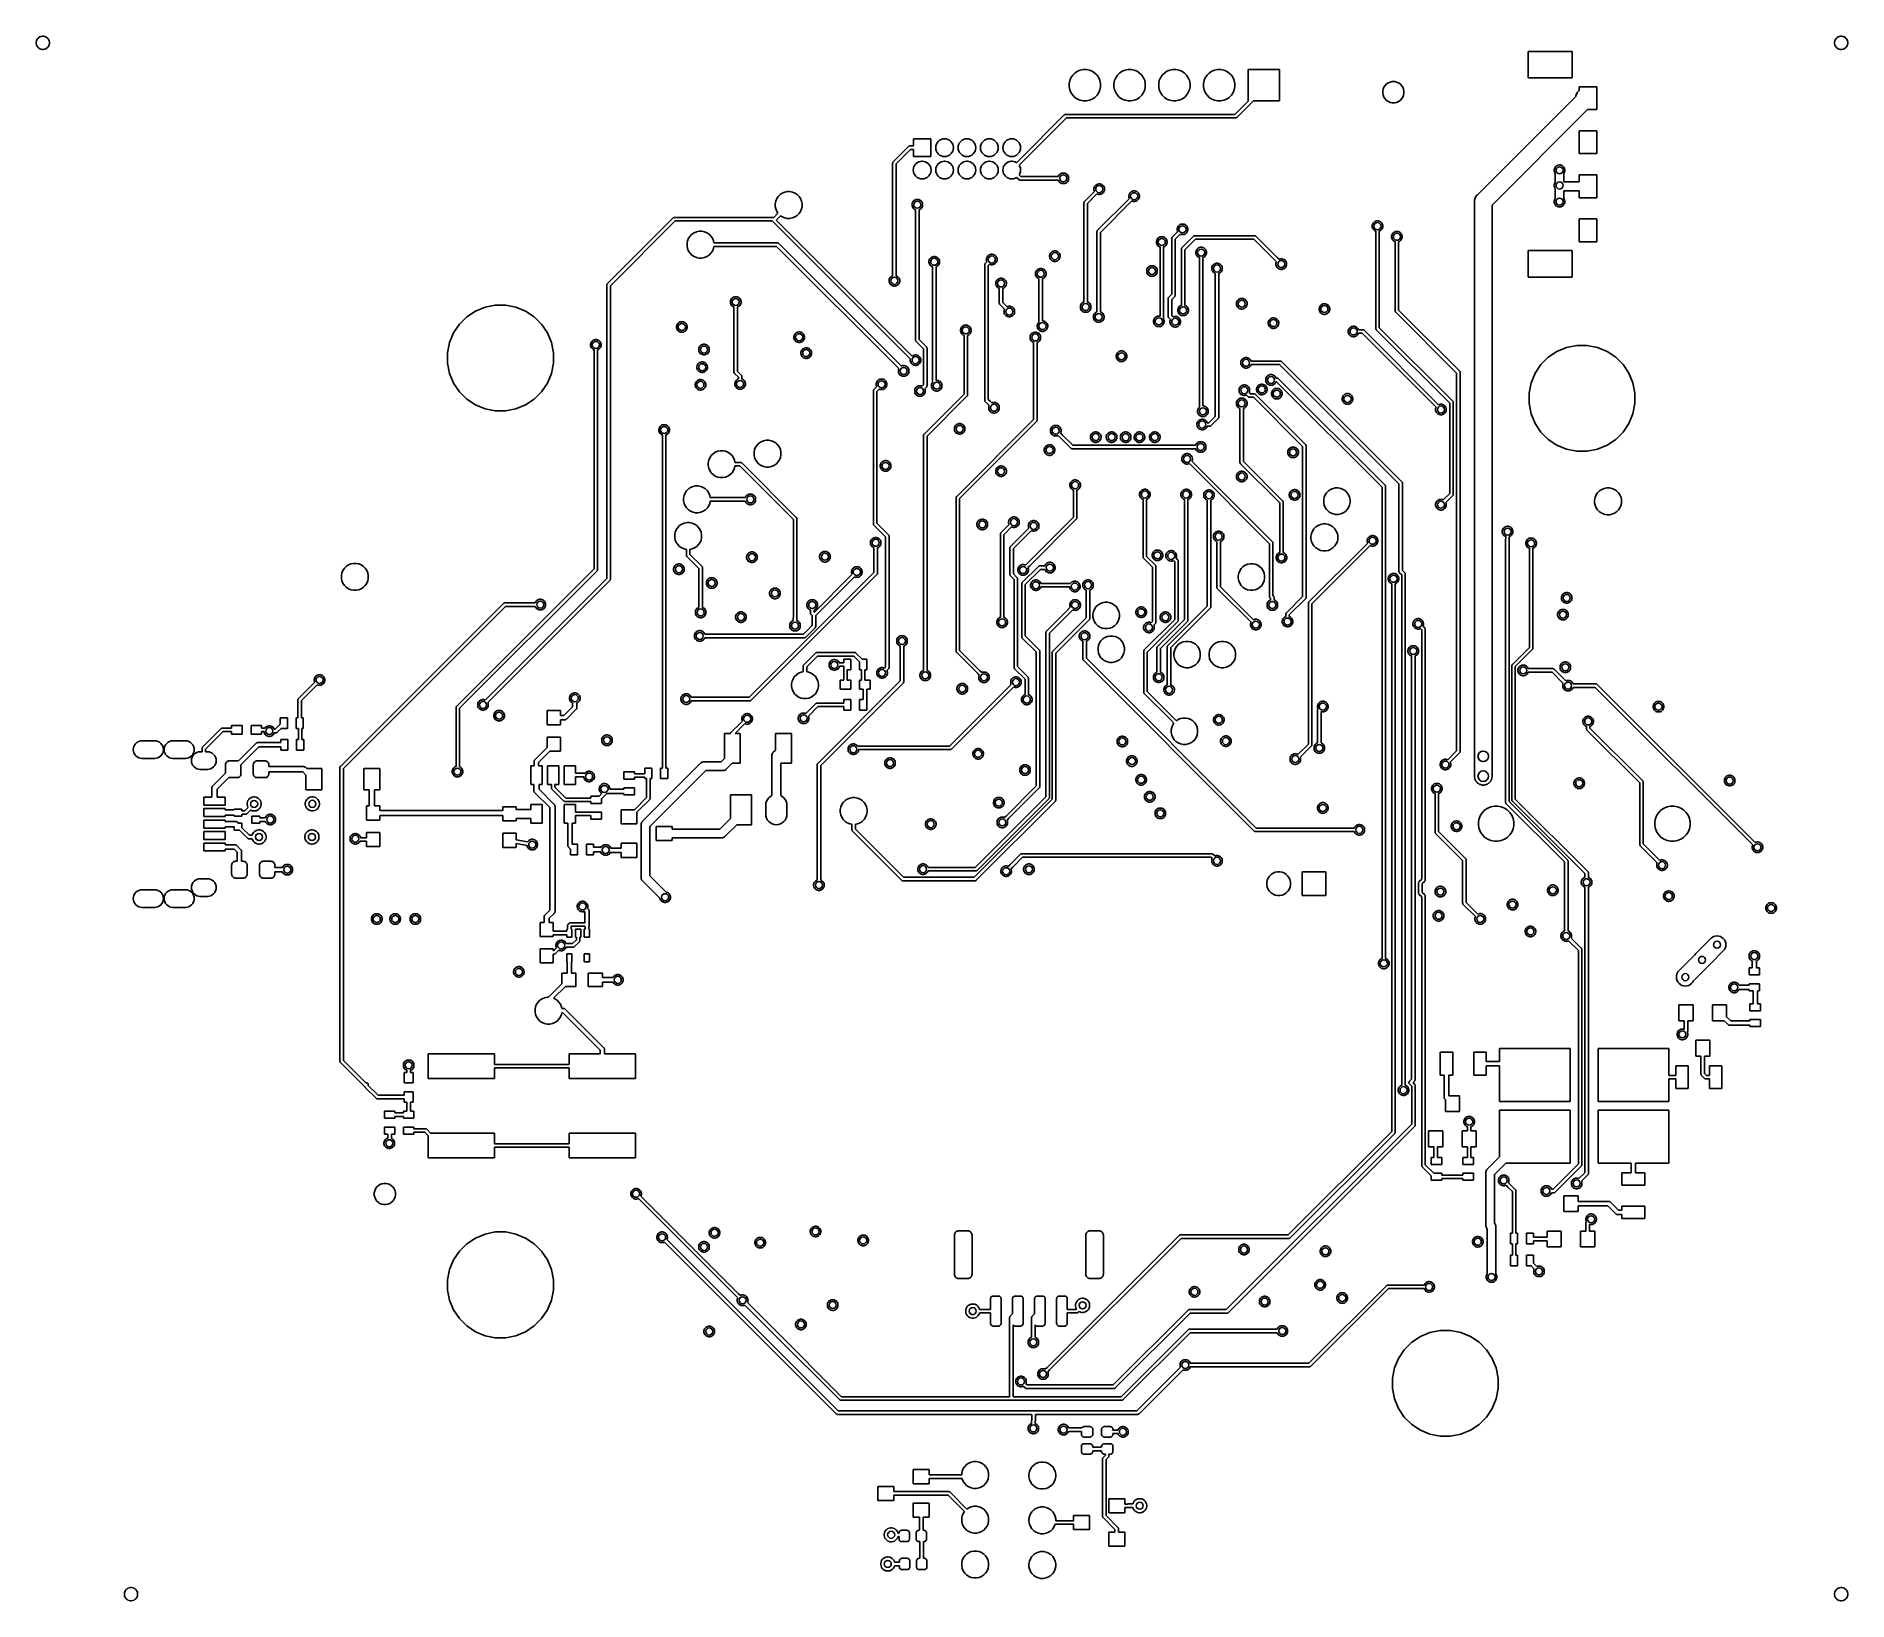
# Model space of a CAD drawing. Extents: x 71 to 174, y -171 to -82.
import ezdxf

# ---------------------------------------------------------------- set-up
doc = ezdxf.new("R2010")
doc.units = 0
doc.header["$MEASUREMENT"] = 0
doc.layers.add('BLACK', color=7, linetype='CONTINUOUS')

msp = doc.modelspace()

# ---------------------------------------------------------------- linework, layer by layer
at = {"layer": 'BLACK', "linetype": 'CONTINUOUS'}
for p, q in [((70.9481, -82.6688), (70.9625, -82.5963)), ((70.9481, -82.7426), (70.9481, -82.6688)), ((70.9625, -82.8151), (70.9481, -82.7426)), ((70.9625, -82.5963), (70.9908, -82.5281)), ((70.9908, -82.8833), (70.9625, -82.8151)), ((70.9908, -82.5281), (71.0318, -82.4666)), ((71.0318, -82.9447), (70.9908, -82.8833)), ((71.0318, -82.4666), (71.084, -82.4144)), ((71.084, -82.997), (71.0318, -82.9447)), ((71.084, -82.4144), (71.1455, -82.3734)), ((71.1455, -83.038), (71.084, -82.997)), ((71.1455, -82.3734), (71.2137, -82.3451)), ((71.2137, -83.0663), (71.1455, -83.038)), ((71.2137, -82.3451), (71.2862, -82.3307)), ((71.2862, -83.0807), (71.2137, -83.0663)), ((71.2862, -82.3307), (71.36, -82.3307)), ((71.36, -83.0807), (71.2862, -83.0807)), ((71.36, -82.3307), (71.4325, -82.3451)), ((71.4325, -83.0663), (71.36, -83.0807)), ((71.4325, -82.3451), (71.5007, -82.3734)), ((71.5007, -83.038), (71.4325, -83.0663)), ((71.5007, -82.3734), (71.5621, -82.4144)), ((71.5621, -82.997), (71.5007, -83.038)), ((71.5621, -82.4144), (71.6144, -82.4666)), ((71.6144, -82.9447), (71.5621, -82.997)), ((71.6144, -82.4666), (71.6554, -82.5281)), ((71.6554, -82.8833), (71.6144, -82.9447)), ((71.6554, -82.5281), (71.6837, -82.5963)), ((71.6837, -82.8151), (71.6554, -82.8833)), ((71.6837, -82.5963), (71.6981, -82.6688)), ((71.6981, -82.7426), (71.6837, -82.8151)), ((71.6981, -82.6688), (71.6981, -82.7426)), ((155.566, -84.6923), (155.566, -83.1923)), ((155.566, -83.1923), (158.066, -83.1923)), ((158.066, -83.1923), (158.066, -84.6923)), ((172.948, -82.6688), (172.962, -82.5963)), ((172.948, -82.7426), (172.948, -82.6688)), ((172.962, -82.8151), (172.948, -82.7426)), ((172.962, -82.5963), (172.991, -82.5281)), ((172.991, -82.8833), (172.962, -82.8151)), ((172.991, -82.5281), (173.032, -82.4666)), ((173.032, -82.9447), (172.991, -82.8833)), ((173.032, -82.4666), (173.084, -82.4144)), ((173.084, -82.997), (173.032, -82.9447)), ((173.084, -82.4144), (173.145, -82.3734)), ((173.145, -83.038), (173.084, -82.997)), ((173.145, -82.3734), (173.214, -82.3451)), ((173.214, -83.0663), (173.145, -83.038)), ((173.214, -82.3451), (173.286, -82.3307)), ((173.286, -83.0807), (173.214, -83.0663)), ((173.286, -82.3307), (173.36, -82.3307)), ((173.36, -83.0807), (173.286, -83.0807)), ((173.36, -82.3307), (173.432, -82.3451)), ((173.432, -83.0663), (173.36, -83.0807)), ((173.432, -82.3451), (173.501, -82.3734)), ((173.501, -83.038), (173.432, -83.0663)), ((173.501, -82.3734), (173.562, -82.4144)), ((173.562, -82.997), (173.501, -83.038)), ((173.562, -82.4144), (173.614, -82.4666)), ((173.614, -82.9447), (173.562, -82.997)), ((173.614, -82.4666), (173.655, -82.5281)), ((173.655, -82.8833), (173.614, -82.9447)), ((173.655, -82.5281), (173.684, -82.5963)), ((173.684, -82.8151), (173.655, -82.8833)), ((173.684, -82.5963), (173.698, -82.6688)), ((173.698, -82.7426), (173.684, -82.8151)), ((173.698, -82.6688), (173.698, -82.7426)), ((130.004, -84.3199), (130.166, -84.2528)), ((130.166, -84.2528), (130.338, -84.2187)), ((130.338, -84.2187), (130.513, -84.2187)), ((130.513, -84.2187), (130.684, -84.2528)), ((130.684, -84.2528), (130.846, -84.3199)), ((132.544, -84.3199), (132.706, -84.2528)), ((132.706, -84.2528), (132.878, -84.2187)), ((132.878, -84.2187), (133.053, -84.2187)), ((133.053, -84.2187), (133.224, -84.2528)), ((133.224, -84.2528), (133.386, -84.3199)), ((135.084, -84.3199), (135.246, -84.2528)), ((135.246, -84.2528), (135.418, -84.2187)), ((135.418, -84.2187), (135.593, -84.2187)), ((135.593, -84.2187), (135.764, -84.2528)), ((135.764, -84.2528), (135.926, -84.3199)), ((137.624, -84.3199), (137.786, -84.2528)), ((137.786, -84.2528), (137.958, -84.2187)), ((137.958, -84.2187), (138.133, -84.2187)), ((138.133, -84.2187), (138.304, -84.2528)), ((138.304, -84.2528), (138.466, -84.3199)), ((139.696, -85.9967), (139.696, -84.2187)), ((139.696, -84.2187), (141.474, -84.2187)), ((141.474, -84.2187), (141.474, -85.9967)), ((129.536, -85.0201), (129.57, -84.8484)), ((129.536, -85.1952), (129.536, -85.0201)), ((129.57, -85.367), (129.536, -85.1952)), ((129.57, -84.8484), (129.637, -84.6866)), ((129.637, -84.6866), (129.735, -84.541)), ((129.735, -84.541), (129.858, -84.4172)), ((129.858, -84.4172), (130.004, -84.3199)), ((130.846, -84.3199), (130.992, -84.4172)), ((130.992, -84.4172), (131.116, -84.541)), ((131.116, -84.541), (131.213, -84.6866)), ((131.213, -84.6866), (131.28, -84.8484)), ((131.28, -84.8484), (131.314, -85.0201)), ((131.314, -85.1952), (131.28, -85.367)), ((131.314, -85.0201), (131.314, -85.1952)), ((132.076, -85.0201), (132.11, -84.8484)), ((132.076, -85.1952), (132.076, -85.0201)), ((132.11, -85.367), (132.076, -85.1952)), ((132.11, -84.8484), (132.177, -84.6866)), ((132.177, -84.6866), (132.275, -84.541)), ((132.275, -84.541), (132.398, -84.4172)), ((132.398, -84.4172), (132.544, -84.3199)), ((133.386, -84.3199), (133.532, -84.4172)), ((133.532, -84.4172), (133.656, -84.541)), ((133.656, -84.541), (133.753, -84.6866)), ((133.753, -84.6866), (133.82, -84.8484)), ((133.82, -84.8484), (133.854, -85.0201)), ((133.854, -85.1952), (133.82, -85.367)), ((133.854, -85.0201), (133.854, -85.1952)), ((134.616, -85.0201), (134.65, -84.8484)), ((134.616, -85.1952), (134.616, -85.0201)), ((134.65, -85.367), (134.616, -85.1952)), ((134.65, -84.8484), (134.717, -84.6866)), ((134.717, -84.6866), (134.815, -84.541)), ((134.815, -84.541), (134.938, -84.4172)), ((134.938, -84.4172), (135.084, -84.3199)), ((135.926, -84.3199), (136.072, -84.4172)), ((136.072, -84.4172), (136.196, -84.541)), ((136.196, -84.541), (136.293, -84.6866)), ((136.293, -84.6866), (136.36, -84.8484)), ((136.36, -84.8484), (136.394, -85.0201)), ((136.394, -85.1952), (136.36, -85.367)), ((136.394, -85.0201), (136.394, -85.1952)), ((137.156, -85.0201), (137.19, -84.8484)), ((137.156, -85.1952), (137.156, -85.0201)), ((137.19, -85.367), (137.156, -85.1952)), ((137.19, -84.8484), (137.257, -84.6866)), ((137.257, -84.6866), (137.355, -84.541)), ((137.355, -84.541), (137.478, -84.4172)), ((137.478, -84.4172), (137.624, -84.3199)), ((138.466, -84.3199), (138.612, -84.4172)), ((138.612, -84.4172), (138.736, -84.541)), ((138.736, -84.541), (138.833, -84.6866)), ((138.833, -84.6866), (138.9, -84.8484)), ((138.9, -84.8484), (138.934, -85.0201)), ((138.934, -85.1952), (138.9, -85.367)), ((138.934, -85.0201), (138.934, -85.1952)), ((147.346, -85.3307), (147.391, -85.2215)), ((147.391, -85.2215), (147.457, -85.1232)), ((147.457, -85.1232), (147.541, -85.0396)), ((147.541, -85.0396), (147.639, -84.974)), ((147.639, -84.974), (147.748, -84.9287)), ((147.748, -84.9287), (147.864, -84.9057)), ((147.864, -84.9057), (147.982, -84.9057)), ((147.982, -84.9057), (148.098, -84.9287)), ((148.098, -84.9287), (148.207, -84.974)), ((148.207, -84.974), (148.306, -85.0396)), ((148.306, -85.0396), (148.389, -85.1232)), ((148.389, -85.1232), (148.455, -85.2215)), ((148.455, -85.2215), (148.5, -85.3307)), ((158.066, -84.6923), (155.566, -84.6923)), ((158.466, -85.4111), (158.466, -85.1923)), ((158.466, -85.1923), (159.466, -85.1923)), ((159.466, -85.1923), (159.466, -86.4923)), ((129.637, -85.5288), (129.57, -85.367)), ((129.735, -85.6744), (129.637, -85.5288)), ((129.858, -85.7982), (129.735, -85.6744)), ((130.004, -85.8955), (129.858, -85.7982)), ((130.166, -85.9625), (130.004, -85.8955)), ((130.338, -85.9967), (130.166, -85.9625)), ((130.513, -85.9967), (130.338, -85.9967)), ((130.684, -85.9625), (130.513, -85.9967)), ((130.846, -85.8955), (130.684, -85.9625)), ((130.992, -85.7982), (130.846, -85.8955)), ((131.116, -85.6744), (130.992, -85.7982)), ((131.213, -85.5288), (131.116, -85.6744)), ((131.28, -85.367), (131.213, -85.5288)), ((132.177, -85.5288), (132.11, -85.367)), ((132.275, -85.6744), (132.177, -85.5288)), ((132.398, -85.7982), (132.275, -85.6744)), ((132.544, -85.8955), (132.398, -85.7982)), ((132.706, -85.9625), (132.544, -85.8955)), ((132.878, -85.9967), (132.706, -85.9625)), ((133.053, -85.9967), (132.878, -85.9967)), ((133.224, -85.9625), (133.053, -85.9967)), ((133.386, -85.8955), (133.224, -85.9625)), ((133.532, -85.7982), (133.386, -85.8955)), ((133.656, -85.6744), (133.532, -85.7982)), ((133.753, -85.5288), (133.656, -85.6744)), ((133.82, -85.367), (133.753, -85.5288)), ((134.717, -85.5288), (134.65, -85.367)), ((134.815, -85.6744), (134.717, -85.5288)), ((134.938, -85.7982), (134.815, -85.6744)), ((135.084, -85.8955), (134.938, -85.7982)), ((135.246, -85.9625), (135.084, -85.8955)), ((135.418, -85.9967), (135.246, -85.9625)), ((135.593, -85.9967), (135.418, -85.9967)), ((135.764, -85.9625), (135.593, -85.9967)), ((135.926, -85.8955), (135.764, -85.9625)), ((136.072, -85.7982), (135.926, -85.8955)), ((136.196, -85.6744), (136.072, -85.7982)), ((136.293, -85.5288), (136.196, -85.6744)), ((136.36, -85.367), (136.293, -85.5288)), ((137.257, -85.5288), (137.19, -85.367)), ((137.355, -85.6744), (137.257, -85.5288)), ((137.478, -85.7982), (137.355, -85.6744)), ((137.624, -85.8955), (137.478, -85.7982)), ((137.786, -85.9625), (137.624, -85.8955)), ((137.958, -85.9967), (137.786, -85.9625)), ((138.133, -85.9967), (137.958, -85.9967)), ((138.304, -85.9625), (138.133, -85.9967)), ((138.466, -85.8955), (138.304, -85.9625)), ((138.612, -85.7982), (138.466, -85.8955)), ((138.736, -85.6744), (138.612, -85.7982)), ((138.833, -85.5288), (138.736, -85.6744)), ((138.9, -85.367), (138.833, -85.5288)), ((138.932, -86.7657), (139.701, -85.9967)), ((139.984, -85.9967), (139.047, -86.9329)), ((139.701, -85.9967), (139.696, -85.9967)), ((141.474, -85.9967), (139.984, -85.9967)), ((147.323, -85.4466), (147.346, -85.3307)), ((147.323, -85.5648), (147.323, -85.4466)), ((147.346, -85.6807), (147.323, -85.5648)), ((147.391, -85.7899), (147.346, -85.6807)), ((147.457, -85.8882), (147.391, -85.7899)), ((147.541, -85.9717), (147.457, -85.8882)), ((147.639, -86.0374), (147.541, -85.9717)), ((147.748, -86.0826), (147.639, -86.0374)), ((147.864, -86.1057), (147.748, -86.0826)), ((147.982, -86.1057), (147.864, -86.1057)), ((148.098, -86.0826), (147.982, -86.1057)), ((148.207, -86.0374), (148.098, -86.0826)), ((148.306, -85.9717), (148.207, -86.0374)), ((148.389, -85.8882), (148.306, -85.9717)), ((148.455, -85.7899), (148.389, -85.8882)), ((148.5, -85.6807), (148.455, -85.7899)), ((148.5, -85.3307), (148.523, -85.4466)), ((148.523, -85.5648), (148.5, -85.6807)), ((148.523, -85.4466), (148.523, -85.5648)), ((152.687, -91.3348), (158.277, -85.745)), ((158.277, -85.745), (158.28, -85.7077)), ((158.28, -85.7077), (158.309, -85.6134)), ((158.309, -85.6134), (158.355, -85.5266)), ((158.355, -85.5266), (158.418, -85.4504)), ((158.418, -85.4504), (158.466, -85.4111)), ((126.711, -89.3481), (129.261, -86.7984)), ((129.376, -86.9657), (126.852, -89.4895)), ((129.261, -86.7984), (129.264, -86.7946)), ((129.264, -86.7946), (129.279, -86.7821)), ((129.279, -86.7821), (129.287, -86.7778)), ((129.287, -86.7778), (129.296, -86.7728)), ((129.296, -86.7728), (129.315, -86.7671)), ((129.315, -86.7671), (129.317, -86.767)), ((129.317, -86.767), (129.33, -86.7657)), ((129.33, -86.7657), (129.335, -86.7652)), ((129.33, -86.7657), (129.33, -86.7657)), ((129.335, -86.7652), (129.34, -86.7657)), ((129.34, -86.7657), (138.932, -86.7657)), ((138.968, -86.9657), (129.376, -86.9657)), ((138.973, -86.9662), (138.968, -86.9657)), ((138.978, -86.9657), (138.973, -86.9662)), ((138.993, -86.9642), (138.978, -86.9657)), ((138.978, -86.9657), (138.978, -86.9657)), ((139.012, -86.9585), (138.993, -86.9642)), ((139.029, -86.9492), (139.012, -86.9585)), ((139.044, -86.9367), (139.029, -86.9492)), ((139.047, -86.9329), (139.044, -86.9367)), ((158.944, -86.4923), (153.523, -91.9128)), ((159.466, -86.4923), (158.944, -86.4923)), ((120.698, -88.5523), (120.698, -88.1523)), ((120.698, -88.1523), (121.698, -88.1523)), ((121.698, -88.1523), (121.698, -89.1523)), ((122.05, -88.3732), (122.113, -88.297)), ((122.113, -88.297), (122.189, -88.2345)), ((122.189, -88.2345), (122.276, -88.1881)), ((122.276, -88.1881), (122.37, -88.1595)), ((122.37, -88.1595), (122.444, -88.1523)), ((122.444, -88.1523), (122.493, -88.1523)), ((122.493, -88.1523), (122.566, -88.1595)), ((122.566, -88.1595), (122.66, -88.1881)), ((122.66, -88.1881), (122.747, -88.2345)), ((122.747, -88.2345), (122.823, -88.297)), ((122.823, -88.297), (122.886, -88.3732)), ((123.32, -88.3732), (123.383, -88.297)), ((123.383, -88.297), (123.459, -88.2345)), ((123.459, -88.2345), (123.546, -88.1881)), ((123.546, -88.1881), (123.64, -88.1595)), ((123.64, -88.1595), (123.714, -88.1523)), ((123.714, -88.1523), (123.763, -88.1523)), ((123.763, -88.1523), (123.836, -88.1595)), ((123.836, -88.1595), (123.93, -88.1881)), ((123.93, -88.1881), (124.017, -88.2345)), ((124.017, -88.2345), (124.093, -88.297)), ((124.093, -88.297), (124.156, -88.3732)), ((124.59, -88.3732), (124.653, -88.297)), ((124.653, -88.297), (124.729, -88.2345)), ((124.729, -88.2345), (124.816, -88.1881)), ((124.816, -88.1881), (124.91, -88.1595)), ((124.91, -88.1595), (124.984, -88.1523)), ((124.984, -88.1523), (125.033, -88.1523)), ((125.033, -88.1523), (125.106, -88.1595)), ((125.106, -88.1595), (125.2, -88.1881)), ((125.2, -88.1881), (125.287, -88.2345)), ((125.287, -88.2345), (125.363, -88.297)), ((125.363, -88.297), (125.426, -88.3732)), ((125.86, -88.3732), (125.923, -88.297)), ((125.923, -88.297), (125.999, -88.2345)), ((125.999, -88.2345), (126.086, -88.1881)), ((126.086, -88.1881), (126.18, -88.1595)), ((126.18, -88.1595), (126.254, -88.1523)), ((126.254, -88.1523), (126.303, -88.1523)), ((126.303, -88.1523), (126.376, -88.1595)), ((126.376, -88.1595), (126.47, -88.1881)), ((126.47, -88.1881), (126.557, -88.2345)), ((126.557, -88.2345), (126.633, -88.297)), ((126.633, -88.297), (126.696, -88.3732)), ((158.466, -88.9923), (158.466, -87.6923)), ((158.466, -87.6923), (159.466, -87.6923)), ((159.466, -87.6923), (159.466, -88.9923)), ((119.556, -89.4531), (120.424, -88.585)), ((120.54, -88.7523), (119.723, -89.5687)), ((120.424, -88.585), (120.427, -88.5812)), ((120.427, -88.5812), (120.431, -88.5781)), ((120.431, -88.5781), (120.434, -88.5751)), ((120.431, -88.5781), (120.431, -88.5781)), ((120.434, -88.5751), (120.442, -88.5687)), ((120.442, -88.5687), (120.46, -88.5594)), ((120.46, -88.5594), (120.478, -88.5537)), ((120.478, -88.5537), (120.493, -88.5523)), ((120.493, -88.5523), (120.498, -88.5518)), ((120.493, -88.5523), (120.493, -88.5523)), ((120.498, -88.5518), (120.503, -88.5523)), ((120.503, -88.5523), (120.698, -88.5523)), ((120.698, -88.7523), (120.54, -88.7523)), ((120.698, -89.1523), (120.698, -88.7523)), ((121.698, -89.1523), (120.698, -89.1523)), ((121.966, -88.6523), (121.975, -88.5543)), ((121.975, -88.7503), (121.966, -88.6523)), ((121.975, -88.5543), (122.004, -88.46)), ((122.004, -88.8446), (121.975, -88.7503)), ((122.004, -88.46), (122.05, -88.3732)), ((122.05, -88.9314), (122.004, -88.8446)), ((122.113, -89.0075), (122.05, -88.9314)), ((122.189, -89.07), (122.113, -89.0075)), ((122.276, -89.1165), (122.189, -89.07)), ((122.37, -89.145), (122.276, -89.1165)), ((122.444, -89.1523), (122.37, -89.145)), ((122.493, -89.1523), (122.444, -89.1523)), ((122.566, -89.145), (122.493, -89.1523)), ((122.66, -89.1165), (122.566, -89.145)), ((122.747, -89.07), (122.66, -89.1165)), ((122.823, -89.0075), (122.747, -89.07)), ((122.886, -88.9314), (122.823, -89.0075)), ((122.886, -88.3732), (122.932, -88.46)), ((122.932, -88.8446), (122.886, -88.9314)), ((122.932, -88.46), (122.961, -88.5543)), ((122.961, -88.7503), (122.932, -88.8446)), ((122.961, -88.5543), (122.971, -88.6523)), ((122.971, -88.6523), (122.961, -88.7503)), ((123.236, -88.6523), (123.245, -88.5543)), ((123.245, -88.7503), (123.236, -88.6523)), ((123.245, -88.5543), (123.274, -88.46)), ((123.274, -88.8446), (123.245, -88.7503)), ((123.274, -88.46), (123.32, -88.3732)), ((123.32, -88.9314), (123.274, -88.8446)), ((123.383, -89.0075), (123.32, -88.9314)), ((123.459, -89.07), (123.383, -89.0075)), ((123.546, -89.1165), (123.459, -89.07)), ((123.64, -89.145), (123.546, -89.1165)), ((123.714, -89.1523), (123.64, -89.145)), ((123.763, -89.1523), (123.714, -89.1523)), ((123.836, -89.145), (123.763, -89.1523)), ((123.93, -89.1165), (123.836, -89.145)), ((124.017, -89.07), (123.93, -89.1165)), ((124.093, -89.0075), (124.017, -89.07)), ((124.156, -88.9314), (124.093, -89.0075)), ((124.156, -88.3732), (124.202, -88.46)), ((124.202, -88.8446), (124.156, -88.9314)), ((124.202, -88.46), (124.231, -88.5543)), ((124.231, -88.7503), (124.202, -88.8446)), ((124.231, -88.5543), (124.241, -88.6523)), ((124.241, -88.6523), (124.231, -88.7503)), ((124.506, -88.6523), (124.515, -88.5543)), ((124.515, -88.7503), (124.506, -88.6523)), ((124.515, -88.5543), (124.544, -88.46)), ((124.544, -88.8446), (124.515, -88.7503)), ((124.544, -88.46), (124.59, -88.3732)), ((124.59, -88.9314), (124.544, -88.8446)), ((124.653, -89.0075), (124.59, -88.9314)), ((124.729, -89.07), (124.653, -89.0075)), ((124.816, -89.1165), (124.729, -89.07)), ((124.91, -89.145), (124.816, -89.1165)), ((124.984, -89.1523), (124.91, -89.145)), ((125.033, -89.1523), (124.984, -89.1523)), ((125.106, -89.145), (125.033, -89.1523)), ((125.2, -89.1165), (125.106, -89.145)), ((125.287, -89.07), (125.2, -89.1165)), ((125.363, -89.0075), (125.287, -89.07)), ((125.426, -88.9314), (125.363, -89.0075)), ((125.426, -88.3732), (125.472, -88.46)), ((125.472, -88.8446), (125.426, -88.9314)), ((125.472, -88.46), (125.501, -88.5543)), ((125.501, -88.7503), (125.472, -88.8446)), ((125.501, -88.5543), (125.511, -88.6523)), ((125.511, -88.6523), (125.501, -88.7503)), ((125.776, -88.6523), (125.785, -88.5543)), ((125.785, -88.7503), (125.776, -88.6523)), ((125.785, -88.5543), (125.814, -88.46)), ((125.814, -88.8446), (125.785, -88.7503)), ((125.814, -88.46), (125.86, -88.3732)), ((125.86, -88.9314), (125.814, -88.8446)), ((125.923, -89.0075), (125.86, -88.9314)), ((125.999, -89.07), (125.923, -89.0075)), ((126.086, -89.1165), (125.999, -89.07)), ((126.18, -89.145), (126.086, -89.1165)), ((126.254, -89.1523), (126.18, -89.145)), ((126.303, -89.1523), (126.254, -89.1523)), ((126.376, -89.145), (126.303, -89.1523)), ((126.47, -89.1165), (126.376, -89.145)), ((126.557, -89.07), (126.47, -89.1165)), ((126.555, -89.5036), (126.711, -89.3481)), ((126.633, -89.0075), (126.557, -89.07)), ((126.696, -88.9314), (126.633, -89.0075)), ((126.696, -88.3732), (126.742, -88.46)), ((126.742, -88.8446), (126.696, -88.9314)), ((126.711, -89.3481), (126.711, -89.3481)), ((126.742, -88.46), (126.771, -88.5543)), ((126.771, -88.7503), (126.742, -88.8446)), ((126.771, -88.5543), (126.781, -88.6523)), ((126.781, -88.6523), (126.771, -88.7503)), ((159.466, -88.9923), (158.466, -88.9923)), ((119.523, -89.5224), (119.525, -89.5077)), ((119.523, -89.5273), (119.523, -89.5224)), ((119.523, -89.5224), (119.523, -89.5224)), ((119.523, -89.5322), (119.523, -89.5273)), ((119.523, -95.7765), (119.523, -89.5322)), ((119.525, -89.5058), (119.528, -89.4965)), ((119.525, -89.5077), (119.525, -89.5058)), ((119.528, -89.4965), (119.53, -89.4888)), ((119.53, -89.4888), (119.54, -89.4715)), ((119.54, -89.4715), (119.552, -89.4562)), ((119.552, -89.4562), (119.556, -89.4531)), ((119.723, -89.5687), (119.723, -95.9224)), ((120.696, -89.9223), (120.705, -89.8243)), ((120.705, -90.0203), (120.696, -89.9223)), ((120.705, -89.8243), (120.734, -89.73)), ((120.734, -90.1146), (120.705, -90.0203)), ((120.734, -89.73), (120.78, -89.6432)), ((120.78, -90.2014), (120.734, -90.1146)), ((120.78, -89.6432), (120.843, -89.567)), ((120.843, -90.2775), (120.78, -90.2014)), ((120.843, -89.567), (120.919, -89.5045)), ((120.919, -90.34), (120.843, -90.2775)), ((120.919, -89.5045), (121.006, -89.4581)), ((121.006, -90.3865), (120.919, -90.34)), ((121.006, -89.4581), (121.1, -89.4295)), ((121.1, -90.415), (121.006, -90.3865)), ((121.1, -89.4295), (121.174, -89.4223)), ((121.174, -90.4223), (121.1, -90.415)), ((121.174, -89.4223), (121.223, -89.4223)), ((121.223, -89.4223), (121.296, -89.4295)), ((121.296, -90.415), (121.223, -90.4223)), ((121.296, -89.4295), (121.39, -89.4581)), ((121.39, -90.3865), (121.296, -90.415)), ((121.39, -89.4581), (121.477, -89.5045)), ((121.477, -90.34), (121.39, -90.3865)), ((121.477, -89.5045), (121.553, -89.567)), ((121.553, -90.2775), (121.477, -90.34)), ((121.553, -89.567), (121.616, -89.6432)), ((121.616, -90.2014), (121.553, -90.2775)), ((121.616, -89.6432), (121.662, -89.73)), ((121.662, -90.1146), (121.616, -90.2014)), ((121.662, -89.73), (121.691, -89.8243)), ((121.691, -90.0203), (121.662, -90.1146)), ((121.691, -89.8243), (121.701, -89.9223)), ((121.701, -89.9223), (121.691, -90.0203)), ((121.966, -89.9223), (121.975, -89.8243)), ((121.975, -90.0203), (121.966, -89.9223)), ((121.975, -89.8243), (122.004, -89.73)), ((122.004, -90.1146), (121.975, -90.0203)), ((122.004, -89.73), (122.05, -89.6432)), ((122.05, -90.2014), (122.004, -90.1146)), ((122.05, -89.6432), (122.113, -89.567)), ((122.113, -90.2775), (122.05, -90.2014)), ((122.113, -89.567), (122.189, -89.5045)), ((122.189, -90.34), (122.113, -90.2775)), ((122.189, -89.5045), (122.276, -89.4581)), ((122.276, -90.3865), (122.189, -90.34)), ((122.276, -89.4581), (122.37, -89.4295)), ((122.37, -90.415), (122.276, -90.3865)), ((122.37, -89.4295), (122.444, -89.4223)), ((122.444, -90.4223), (122.37, -90.415)), ((122.444, -89.4223), (122.493, -89.4223)), ((122.493, -89.4223), (122.566, -89.4295)), ((122.566, -90.415), (122.493, -90.4223)), ((122.566, -89.4295), (122.66, -89.4581)), ((122.66, -90.3865), (122.566, -90.415)), ((122.66, -89.4581), (122.747, -89.5045)), ((122.747, -90.34), (122.66, -90.3865)), ((122.747, -89.5045), (122.823, -89.567)), ((122.823, -90.2775), (122.747, -90.34)), ((122.823, -89.567), (122.886, -89.6432)), ((122.886, -90.2014), (122.823, -90.2775)), ((122.886, -89.6432), (122.932, -89.73)), ((122.932, -90.1146), (122.886, -90.2014)), ((122.932, -89.73), (122.961, -89.8243)), ((122.961, -90.0203), (122.932, -90.1146)), ((122.961, -89.8243), (122.971, -89.9223)), ((122.971, -89.9223), (122.961, -90.0203)), ((123.236, -89.9223), (123.245, -89.8243)), ((123.245, -90.0203), (123.236, -89.9223)), ((123.245, -89.8243), (123.274, -89.73)), ((123.274, -90.1146), (123.245, -90.0203)), ((123.274, -89.73), (123.32, -89.6432)), ((123.32, -90.2014), (123.274, -90.1146)), ((123.32, -89.6432), (123.383, -89.567)), ((123.383, -90.2775), (123.32, -90.2014)), ((123.383, -89.567), (123.459, -89.5045)), ((123.459, -90.34), (123.383, -90.2775)), ((123.459, -89.5045), (123.546, -89.4581)), ((123.546, -90.3865), (123.459, -90.34)), ((123.546, -89.4581), (123.64, -89.4295)), ((123.64, -90.415), (123.546, -90.3865)), ((123.64, -89.4295), (123.714, -89.4223)), ((123.714, -90.4223), (123.64, -90.415)), ((123.714, -89.4223), (123.763, -89.4223)), ((123.763, -89.4223), (123.836, -89.4295)), ((123.836, -90.415), (123.763, -90.4223)), ((123.836, -89.4295), (123.93, -89.4581)), ((123.93, -90.3865), (123.836, -90.415)), ((123.93, -89.4581), (124.017, -89.5045)), ((124.017, -90.34), (123.93, -90.3865)), ((124.017, -89.5045), (124.093, -89.567)), ((124.093, -90.2775), (124.017, -90.34)), ((124.093, -89.567), (124.156, -89.6432)), ((124.156, -90.2014), (124.093, -90.2775)), ((124.156, -89.6432), (124.202, -89.73)), ((124.202, -90.1146), (124.156, -90.2014)), ((124.202, -89.73), (124.231, -89.8243)), ((124.231, -90.0203), (124.202, -90.1146)), ((124.231, -89.8243), (124.241, -89.9223)), ((124.241, -89.9223), (124.231, -90.0203)), ((124.506, -89.9223), (124.515, -89.8243)), ((124.515, -90.0203), (124.506, -89.9223)), ((124.515, -89.8243), (124.544, -89.73)), ((124.544, -90.1146), (124.515, -90.0203)), ((124.544, -89.73), (124.59, -89.6432)), ((124.59, -90.2014), (124.544, -90.1146)), ((124.59, -89.6432), (124.653, -89.567)), ((124.653, -90.2775), (124.59, -90.2014)), ((124.653, -89.567), (124.729, -89.5045)), ((124.729, -90.34), (124.653, -90.2775)), ((124.729, -89.5045), (124.816, -89.4581)), ((124.816, -90.3865), (124.729, -90.34)), ((124.816, -89.4581), (124.91, -89.4295)), ((124.91, -90.415), (124.816, -90.3865)), ((124.91, -89.4295), (124.984, -89.4223)), ((124.984, -90.4223), (124.91, -90.415)), ((124.984, -89.4223), (125.033, -89.4223)), ((125.033, -89.4223), (125.106, -89.4295)), ((125.106, -90.415), (125.033, -90.4223)), ((125.106, -89.4295), (125.2, -89.4581)), ((125.2, -90.3865), (125.106, -90.415)), ((125.2, -89.4581), (125.287, -89.5045)), ((125.287, -90.34), (125.2, -90.3865)), ((125.287, -89.5045), (125.363, -89.567)), ((125.363, -90.2775), (125.287, -90.34)), ((125.363, -89.567), (125.426, -89.6432)), ((125.426, -90.2014), (125.363, -90.2775)), ((125.426, -89.6432), (125.472, -89.73)), ((125.472, -90.1146), (125.426, -90.2014)), ((125.472, -89.73), (125.501, -89.8243)), ((125.501, -90.0203), (125.472, -90.1146)), ((125.501, -89.8243), (125.511, -89.9223)), ((125.511, -89.9223), (125.501, -90.0203)), ((125.776, -89.9223), (125.785, -89.8243)), ((125.785, -90.0203), (125.776, -89.9223)), ((125.785, -89.8243), (125.814, -89.73)), ((125.814, -90.1146), (125.785, -90.0203)), ((125.814, -89.73), (125.86, -89.6432)), ((125.86, -90.2014), (125.814, -90.1146)), ((125.86, -89.6432), (125.923, -89.567)), ((125.923, -90.2775), (125.86, -90.2014)), ((125.923, -89.567), (125.999, -89.5045)), ((125.999, -90.34), (125.923, -90.2775)), ((125.999, -89.5045), (126.086, -89.4581)), ((126.086, -90.3865), (125.999, -90.34)), ((126.086, -89.4581), (126.18, -89.4295)), ((126.18, -90.415), (126.086, -90.3865)), ((126.18, -89.4295), (126.254, -89.4223)), ((126.254, -90.4223), (126.18, -90.415)), ((126.254, -89.4223), (126.303, -89.4223)), ((126.303, -89.4223), (126.376, -89.4295)), ((126.376, -90.415), (126.303, -90.4223)), ((126.376, -89.4295), (126.47, -89.4581)), ((126.47, -90.3865), (126.376, -90.415)), ((126.47, -89.4581), (126.555, -89.5036)), ((126.555, -90.341), (126.47, -90.3865)), ((126.673, -90.4581), (126.555, -90.341)), ((126.852, -89.4895), (126.697, -89.645)), ((126.697, -89.645), (126.742, -89.73)), ((126.742, -90.1146), (126.697, -90.1996)), ((126.697, -90.1996), (126.788, -90.2909)), ((126.742, -89.73), (126.771, -89.8243)), ((126.771, -90.0203), (126.742, -90.1146)), ((126.771, -89.8243), (126.781, -89.9223)), ((126.781, -89.9223), (126.771, -90.0203)), ((126.788, -90.2909), (128.923, -90.2909)), ((126.852, -89.4895), (126.852, -89.4895)), ((128.923, -90.2909), (128.94, -90.2488)), ((128.94, -90.2488), (128.973, -90.1996)), ((128.973, -90.1996), (129.015, -90.1579)), ((129.015, -90.1579), (129.064, -90.125)), ((129.064, -90.125), (129.118, -90.1024)), ((129.118, -90.1024), (129.176, -90.0909)), ((129.176, -90.0909), (129.235, -90.0909)), ((129.235, -90.0909), (129.293, -90.1024)), ((129.293, -90.1024), (129.348, -90.125)), ((129.348, -90.125), (129.397, -90.1579)), ((129.397, -90.1579), (129.439, -90.1996)), ((129.439, -90.1996), (129.472, -90.2488)), ((129.472, -90.2488), (129.494, -90.3034)), ((129.494, -90.3034), (129.506, -90.3613)), ((129.506, -90.3613), (129.506, -90.4204)), ((157.049, -89.9041), (157.061, -89.8462)), ((157.049, -89.9632), (157.049, -89.9041)), ((157.061, -90.0212), (157.049, -89.9632)), ((157.061, -89.8462), (157.083, -89.7916)), ((157.083, -90.0758), (157.061, -90.0212)), ((157.083, -89.7916), (157.116, -89.7424)), ((157.099, -90.0995), (157.083, -90.0758)), ((157.099, -90.6314), (157.099, -90.0995)), ((157.116, -89.7424), (157.158, -89.7007)), ((157.158, -89.7007), (157.207, -89.6678)), ((157.207, -89.6678), (157.262, -89.6452)), ((157.262, -89.6452), (157.32, -89.6337)), ((157.32, -89.6337), (157.379, -89.6337)), ((157.379, -89.6337), (157.437, -89.6452)), ((157.437, -89.6452), (157.491, -89.6678)), ((157.491, -89.6678), (157.54, -89.7007)), ((157.54, -89.7007), (157.582, -89.7424)), ((157.582, -89.7424), (157.615, -89.7916)), ((157.615, -90.0758), (157.599, -90.0995)), ((157.599, -90.0995), (157.599, -90.5923)), ((157.615, -89.7916), (157.638, -89.8462)), ((157.638, -90.0212), (157.615, -90.0758)), ((157.638, -89.8462), (157.649, -89.9041)), ((157.649, -89.9632), (157.638, -90.0212)), ((157.649, -89.9041), (157.649, -89.9632)), ((158.466, -90.5923), (158.466, -90.1923)), ((158.466, -90.1923), (159.466, -90.1923)), ((159.466, -90.1923), (159.466, -91.4923)), ((112.948, -91.5447), (113.031, -91.4199)), ((113.031, -91.4199), (113.137, -91.3138)), ((113.137, -91.3138), (113.262, -91.2304)), ((113.262, -91.2304), (113.401, -91.173)), ((113.401, -91.173), (113.548, -91.1437)), ((113.548, -91.1437), (113.698, -91.1437)), ((113.698, -91.1437), (113.845, -91.173)), ((113.845, -91.173), (113.984, -91.2304)), ((113.984, -91.2304), (114.109, -91.3138)), ((114.109, -91.3138), (114.215, -91.4199)), ((114.215, -91.4199), (114.298, -91.5447)), ((121.223, -90.4223), (121.174, -90.4223)), ((122.493, -90.4223), (122.444, -90.4223)), ((123.763, -90.4223), (123.714, -90.4223)), ((125.033, -90.4223), (124.984, -90.4223)), ((126.303, -90.4223), (126.254, -90.4223)), ((126.676, -90.4619), (126.673, -90.4581)), ((126.679, -90.4651), (126.676, -90.4619)), ((126.683, -90.468), (126.679, -90.4651)), ((126.679, -90.4651), (126.679, -90.4651)), ((126.691, -90.4744), (126.683, -90.468)), ((126.708, -90.4837), (126.691, -90.4744)), ((126.727, -90.4894), (126.708, -90.4837)), ((126.742, -90.4909), (126.727, -90.4894)), ((126.747, -90.4914), (126.742, -90.4909)), ((126.742, -90.4909), (126.742, -90.4909)), ((126.752, -90.4909), (126.747, -90.4914)), ((128.923, -90.4909), (126.752, -90.4909)), ((128.94, -90.533), (128.923, -90.4909)), ((128.973, -90.5821), (128.94, -90.533)), ((129.015, -90.6239), (128.973, -90.5821)), ((129.064, -90.6567), (129.015, -90.6239)), ((129.118, -90.6794), (129.064, -90.6567)), ((129.176, -90.6909), (129.118, -90.6794)), ((129.235, -90.6909), (129.176, -90.6909)), ((129.293, -90.6794), (129.235, -90.6909)), ((129.348, -90.6567), (129.293, -90.6794)), ((129.397, -90.6239), (129.348, -90.6567)), ((129.439, -90.5821), (129.397, -90.6239)), ((129.472, -90.533), (129.439, -90.5821)), ((129.494, -90.4784), (129.472, -90.533)), ((129.506, -90.4204), (129.494, -90.4784)), ((130.404, -91.7026), (130.971, -91.1355)), ((131.113, -91.2769), (130.571, -91.8182)), ((130.942, -90.9763), (130.954, -90.9183)), ((130.942, -91.0354), (130.942, -90.9763)), ((130.954, -91.0933), (130.942, -91.0354)), ((130.954, -90.9183), (130.977, -90.8637)), ((130.971, -91.1355), (130.954, -91.0933)), ((130.977, -90.8637), (131.009, -90.8146)), ((131.009, -90.8146), (131.051, -90.7728)), ((131.051, -90.7728), (131.1, -90.74)), ((131.1, -90.74), (131.155, -90.7174)), ((131.155, -91.2943), (131.113, -91.2769)), ((131.155, -90.7174), (131.213, -90.7058)), ((131.213, -91.3058), (131.155, -91.2943)), ((131.213, -90.7058), (131.272, -90.7058)), ((131.272, -91.3058), (131.213, -91.3058)), ((131.272, -90.7058), (131.33, -90.7174)), ((131.33, -91.2943), (131.272, -91.3058)), ((131.33, -90.7174), (131.384, -90.74)), ((131.384, -91.2717), (131.33, -91.2943)), ((131.384, -90.74), (131.434, -90.7728)), ((131.434, -91.2389), (131.384, -91.2717)), ((131.434, -90.7728), (131.475, -90.8146)), ((131.475, -91.1971), (131.434, -91.2389)), ((131.475, -90.8146), (131.508, -90.8637)), ((131.508, -91.1479), (131.475, -91.1971)), ((131.508, -90.8637), (131.531, -90.9183)), ((131.531, -91.0933), (131.508, -91.1479)), ((131.531, -90.9183), (131.542, -90.9763)), ((131.542, -91.0354), (131.531, -91.0933)), ((131.542, -90.9763), (131.542, -91.0354)), ((132.923, -91.3761), (132.935, -91.3182)), ((132.923, -91.4352), (132.923, -91.3761)), ((132.935, -91.4932), (132.923, -91.4352)), ((132.935, -91.3182), (132.957, -91.2636)), ((132.957, -91.2636), (132.99, -91.2144)), ((132.99, -91.2144), (133.032, -91.1727)), ((133.032, -91.1727), (133.081, -91.1398)), ((133.081, -91.1398), (133.136, -91.1172)), ((133.136, -91.1172), (133.194, -91.1057)), ((133.194, -91.1057), (133.253, -91.1057)), ((133.253, -91.1057), (133.311, -91.1172)), ((133.311, -91.1172), (133.365, -91.1398)), ((133.365, -91.1398), (133.414, -91.1727)), ((133.414, -91.1727), (133.456, -91.2144)), ((133.456, -91.2144), (133.489, -91.2636)), ((133.489, -91.2636), (133.512, -91.3182)), ((133.512, -91.3182), (133.523, -91.3761)), ((133.523, -91.4352), (133.512, -91.4932)), ((133.523, -91.3761), (133.523, -91.4352)), ((152.559, -91.5134), (152.605, -91.4266)), ((152.605, -91.4266), (152.668, -91.3504)), ((152.668, -91.3504), (152.687, -91.3348)), ((157.049, -90.7677), (157.061, -90.7098)), ((157.049, -90.8268), (157.049, -90.7677)), ((157.061, -90.8848), (157.049, -90.8268)), ((157.061, -90.7098), (157.083, -90.6552)), ((157.083, -90.9394), (157.061, -90.8848)), ((157.083, -90.6552), (157.099, -90.6314)), ((157.099, -90.9631), (157.083, -90.9394)), ((157.099, -91.5458), (157.099, -90.9631)), ((157.599, -90.5923), (158.466, -90.5923)), ((158.466, -91.0923), (157.599, -91.0923)), ((157.599, -91.0923), (157.599, -91.5458)), ((158.466, -91.4923), (158.466, -91.0923)), ((112.782, -92.6057), (113.017, -92.3703)), ((112.861, -91.8306), (112.89, -91.6834)), ((112.861, -91.9807), (112.861, -91.8306)), ((112.89, -92.128), (112.861, -91.9807)), ((112.89, -91.6834), (112.948, -91.5447)), ((112.948, -92.2666), (112.89, -92.128)), ((113.017, -92.3703), (112.948, -92.2666)), ((114.215, -92.3914), (114.109, -92.4976)), ((114.298, -92.2666), (114.215, -92.3914)), ((114.298, -91.5447), (114.356, -91.6834)), ((114.356, -92.128), (114.298, -92.2666)), ((114.356, -91.6834), (114.385, -91.8306)), ((114.385, -91.9807), (114.356, -92.128)), ((114.385, -91.8306), (114.385, -91.9807)), ((120.625, -91.8599), (120.637, -91.802)), ((120.625, -91.919), (120.625, -91.8599)), ((120.637, -91.977), (120.625, -91.919)), ((120.637, -91.802), (120.66, -91.7474)), ((120.66, -92.0316), (120.637, -91.977)), ((120.66, -91.7474), (120.692, -91.6982)), ((120.692, -92.0807), (120.66, -92.0316)), ((120.692, -91.6982), (120.734, -91.6565)), ((120.734, -92.1225), (120.692, -92.0807)), ((120.734, -91.6565), (120.783, -91.6236)), ((120.783, -92.1553), (120.734, -92.1225)), ((120.783, -91.6236), (120.838, -91.601)), ((120.825, -92.1728), (120.783, -92.1553)), ((120.825, -92.3186), (120.825, -92.1728)), ((120.825, -92.3187), (120.825, -92.3186)), ((120.825, -99.5744), (120.825, -92.3187)), ((120.838, -91.601), (120.896, -91.5895)), ((120.896, -91.5895), (120.955, -91.5895)), ((120.955, -91.5895), (121.013, -91.601)), ((121.013, -91.601), (121.068, -91.6236)), ((121.068, -92.1553), (121.025, -92.1728)), ((121.025, -92.1728), (121.025, -99.5379)), ((121.068, -91.6236), (121.117, -91.6565)), ((121.117, -92.1225), (121.068, -92.1553)), ((121.117, -91.6565), (121.159, -91.6982)), ((121.159, -92.0807), (121.117, -92.1225)), ((121.159, -91.6982), (121.191, -91.7474)), ((121.191, -92.0316), (121.159, -92.0807)), ((121.191, -91.7474), (121.214, -91.802)), ((121.214, -91.977), (121.191, -92.0316)), ((121.214, -91.802), (121.225, -91.8599)), ((121.225, -91.919), (121.214, -91.977)), ((121.225, -91.8599), (121.225, -91.919)), ((130.371, -91.7718), (130.373, -91.7571)), ((130.371, -91.7767), (130.371, -91.7718)), ((130.371, -91.7718), (130.371, -91.7718)), ((130.371, -91.7816), (130.371, -91.7767)), ((130.371, -97.2622), (130.371, -91.7816)), ((130.373, -91.7571), (130.379, -91.7383)), ((130.379, -91.7383), (130.388, -91.7209)), ((130.388, -91.7209), (130.4, -91.7057)), ((130.4, -91.7057), (130.404, -91.7026)), ((130.571, -91.8182), (130.571, -97.4081)), ((131.146, -93.3415), (132.952, -91.5353)), ((133.093, -91.6767), (131.313, -93.4571)), ((132.952, -91.5353), (132.935, -91.4932)), ((133.136, -91.6942), (133.093, -91.6767)), ((133.194, -91.7057), (133.136, -91.6942)), ((133.253, -91.7057), (133.194, -91.7057)), ((133.311, -91.6942), (133.253, -91.7057)), ((133.365, -91.6715), (133.311, -91.6942)), ((133.414, -91.6387), (133.365, -91.6715)), ((133.456, -91.5969), (133.414, -91.6387)), ((133.489, -91.5478), (133.456, -91.5969)), ((133.512, -91.4932), (133.489, -91.5478)), ((152.521, -91.7057), (152.53, -91.6077)), ((152.523, -91.7302), (152.521, -91.7057)), ((152.523, -122.45), (152.523, -91.7302)), ((152.53, -91.6077), (152.542, -91.5696)), ((152.542, -91.5696), (152.559, -91.5134)), ((153.523, -91.9128), (153.523, -124.355)), ((157.049, -91.6821), (157.061, -91.6242)), ((157.049, -91.7412), (157.049, -91.6821)), ((157.061, -91.7992), (157.049, -91.7412)), ((157.061, -91.6242), (157.083, -91.5696)), ((157.083, -91.8538), (157.061, -91.7992)), ((157.083, -91.5696), (157.099, -91.5458)), ((157.116, -91.9029), (157.083, -91.8538)), ((157.158, -91.9447), (157.116, -91.9029)), ((157.207, -91.9775), (157.158, -91.9447)), ((157.262, -92.0002), (157.207, -91.9775)), ((157.32, -92.0117), (157.262, -92.0002)), ((157.379, -92.0117), (157.32, -92.0117)), ((157.437, -92.0002), (157.379, -92.0117)), ((157.491, -91.9775), (157.437, -92.0002)), ((157.54, -91.9447), (157.491, -91.9775)), ((157.582, -91.9029), (157.54, -91.9447)), ((157.615, -91.8538), (157.582, -91.9029)), ((157.599, -91.5458), (157.615, -91.5696)), ((157.615, -91.5696), (157.638, -91.6242)), ((157.638, -91.7992), (157.615, -91.8538)), ((157.638, -91.6242), (157.649, -91.6821)), ((157.649, -91.7412), (157.638, -91.7992)), ((157.649, -91.6821), (157.649, -91.7412)), ((159.466, -91.4923), (158.466, -91.4923)), ((103.346, -96.3665), (107.074, -92.6384)), ((107.19, -92.8057), (103.513, -96.4821)), ((107.074, -92.6384), (107.077, -92.6346)), ((107.077, -92.6346), (107.092, -92.6221)), ((107.092, -92.6221), (107.11, -92.6128)), ((107.11, -92.6128), (107.128, -92.6071)), ((107.128, -92.6071), (107.13, -92.607)), ((107.13, -92.607), (107.143, -92.6057)), ((107.143, -92.6057), (107.148, -92.6052)), ((107.143, -92.6057), (107.143, -92.6057)), ((107.148, -92.6052), (107.153, -92.6057)), ((107.153, -92.6057), (112.718, -92.6057)), ((112.682, -92.8057), (107.19, -92.8057)), ((108.137, -93.5638), (108.262, -93.4804)), ((108.262, -93.4804), (108.401, -93.423)), ((108.401, -93.423), (108.548, -93.3937)), ((108.548, -93.3937), (108.698, -93.3937)), ((108.698, -93.3937), (108.845, -93.423)), ((108.845, -93.423), (108.984, -93.4804)), ((108.984, -93.4804), (109.109, -93.5638)), ((120.456, -100.58), (112.682, -92.8057)), ((112.718, -92.6057), (112.723, -92.6052)), ((112.723, -92.6052), (112.728, -92.6057)), ((112.728, -92.6057), (112.782, -92.6057)), ((113.158, -92.5117), (112.915, -92.7557)), ((112.915, -92.7557), (120.597, -100.438)), ((113.262, -92.581), (113.158, -92.5117)), ((113.401, -92.6384), (113.262, -92.581)), ((113.548, -92.6677), (113.401, -92.6384)), ((113.698, -92.6677), (113.548, -92.6677)), ((113.845, -92.6384), (113.698, -92.6677)), ((113.984, -92.581), (113.845, -92.6384)), ((114.109, -92.4976), (113.984, -92.581)), ((131.113, -93.4108), (131.115, -93.3961)), ((131.113, -93.4157), (131.113, -93.4108)), ((131.113, -93.4108), (131.113, -93.4108)), ((131.113, -93.4206), (131.113, -93.4157)), ((131.113, -97.8265), (131.113, -93.4206)), ((131.115, -93.3961), (131.12, -93.3772)), ((131.12, -93.3772), (131.13, -93.3599)), ((131.13, -93.3599), (131.142, -93.3446)), ((131.142, -93.3446), (131.146, -93.3415)), ((131.313, -93.4571), (131.313, -97.9724)), ((135.386, -93.7211), (135.692, -93.4153)), ((135.663, -93.2561), (135.675, -93.1982)), ((135.663, -93.3152), (135.663, -93.2561)), ((135.675, -93.3732), (135.663, -93.3152)), ((135.675, -93.1982), (135.697, -93.1436)), ((135.692, -93.4153), (135.675, -93.3732)), ((135.697, -93.1436), (135.73, -93.0944)), ((135.73, -93.0944), (135.772, -93.0527)), ((135.772, -93.0527), (135.821, -93.0198)), ((135.821, -93.0198), (135.876, -92.9972)), ((135.876, -92.9972), (135.934, -92.9857)), ((135.934, -92.9857), (135.993, -92.9857)), ((135.993, -92.9857), (136.051, -92.9972)), ((136.051, -92.9972), (136.105, -93.0198)), ((136.105, -93.0198), (136.154, -93.0527)), ((136.154, -93.0527), (136.196, -93.0944)), ((136.196, -93.4769), (136.154, -93.5187)), ((136.196, -93.0944), (136.229, -93.1436)), ((136.229, -93.4278), (136.196, -93.4769)), ((136.229, -93.1436), (136.252, -93.1982)), ((136.252, -93.3732), (136.229, -93.4278)), ((136.252, -93.1982), (136.263, -93.2561)), ((136.263, -93.3152), (136.252, -93.3732)), ((136.263, -93.2561), (136.263, -93.3152)), ((146.723, -93.0761), (146.735, -93.0182)), ((146.723, -93.1352), (146.723, -93.0761)), ((146.735, -93.1932), (146.723, -93.1352)), ((146.735, -93.0182), (146.757, -92.9636)), ((146.757, -93.2478), (146.735, -93.1932)), ((146.757, -92.9636), (146.79, -92.9144)), ((146.79, -93.2969), (146.757, -93.2478)), ((146.79, -92.9144), (146.832, -92.8727)), ((146.832, -93.3387), (146.79, -93.2969)), ((146.832, -92.8727), (146.881, -92.8398)), ((146.881, -93.3715), (146.832, -93.3387)), ((146.881, -92.8398), (146.936, -92.8172)), ((146.923, -93.389), (146.881, -93.3715)), ((146.923, -98.9008), (146.923, -93.389)), ((146.936, -92.8172), (146.994, -92.8057)), ((146.994, -92.8057), (147.053, -92.8057)), ((147.053, -92.8057), (147.111, -92.8172)), ((147.111, -92.8172), (147.165, -92.8398)), ((147.165, -93.3715), (147.123, -93.389)), ((147.123, -93.389), (147.123, -98.8643)), ((147.165, -92.8398), (147.214, -92.8727)), ((147.214, -93.3387), (147.165, -93.3715)), ((147.214, -92.8727), (147.256, -92.9144)), ((147.256, -93.2969), (147.214, -93.3387)), ((147.256, -92.9144), (147.289, -92.9636)), ((147.289, -93.2478), (147.256, -93.2969)), ((147.289, -92.9636), (147.312, -93.0182)), ((147.312, -93.1932), (147.289, -93.2478)), ((147.312, -93.0182), (147.323, -93.0761)), ((147.323, -93.1352), (147.312, -93.1932)), ((147.323, -93.0761), (147.323, -93.1352)), ((147.89, -93.5144), (147.932, -93.4727)), ((147.932, -93.4727), (147.981, -93.4398)), ((147.981, -93.4398), (148.036, -93.4172)), ((148.036, -93.4172), (148.094, -93.4057)), ((148.094, -93.4057), (148.153, -93.4057)), ((148.153, -93.4057), (148.211, -93.4172)), ((148.211, -93.4172), (148.265, -93.4398)), ((148.265, -93.4398), (148.314, -93.4727)), ((148.314, -93.4727), (148.356, -93.5144)), ((158.466, -93.9923), (158.466, -92.6923)), ((158.466, -92.6923), (159.466, -92.6923)), ((159.466, -92.6923), (159.466, -93.9923)), ((107.861, -94.0806), (107.89, -93.9334)), ((107.861, -94.2307), (107.861, -94.0806)), ((107.89, -94.378), (107.861, -94.2307)), ((107.89, -93.9334), (107.948, -93.7947)), ((107.948, -94.5166), (107.89, -94.378)), ((107.948, -93.7947), (108.031, -93.6699)), ((108.031, -94.6414), (107.948, -94.5166)), ((108.031, -93.6699), (108.137, -93.5638)), ((109.109, -93.5638), (109.215, -93.6699)), ((109.215, -93.6699), (109.298, -93.7947)), ((109.298, -94.5166), (109.215, -94.6414)), ((109.298, -93.7947), (109.356, -93.9334)), ((109.356, -94.378), (109.298, -94.5166)), ((109.356, -93.9334), (109.38, -94.0557)), ((109.38, -94.2557), (109.356, -94.378)), ((109.38, -94.0557), (112.982, -94.0557)), ((112.945, -94.2557), (109.38, -94.2557)), ((119.782, -101.092), (112.945, -94.2557)), ((112.982, -94.0557), (112.987, -94.0552)), ((112.987, -94.0552), (112.992, -94.0557)), ((112.992, -94.0557), (112.992, -94.0557)), ((112.992, -94.0557), (113.006, -94.0571)), ((113.006, -94.0571), (113.025, -94.0628)), ((113.025, -94.0628), (113.043, -94.0721)), ((113.043, -94.0721), (113.058, -94.0846)), ((113.058, -94.0846), (113.061, -94.0884)), ((113.061, -94.0884), (119.923, -100.951)), ((128.581, -94.5398), (128.636, -94.5172)), ((128.636, -94.5172), (128.694, -94.5057)), ((128.694, -94.5057), (128.753, -94.5057)), ((128.753, -94.5057), (128.811, -94.5172)), ((128.811, -94.5172), (128.865, -94.5398)), ((134.488, -93.9741), (134.5, -93.9161)), ((134.488, -94.0332), (134.488, -93.9741)), ((134.5, -94.0911), (134.488, -94.0332)), ((134.5, -93.9161), (134.522, -93.8615)), ((134.522, -94.1457), (134.5, -94.0911)), ((134.522, -93.8615), (134.555, -93.8124)), ((134.555, -94.1949), (134.522, -94.1457)), ((134.555, -93.8124), (134.597, -93.7706)), ((134.597, -94.2367), (134.555, -94.1949)), ((134.597, -93.7706), (134.646, -93.7378)), ((134.646, -94.2695), (134.597, -94.2367)), ((134.646, -93.7378), (134.701, -93.7152)), ((134.688, -94.2869), (134.646, -94.2695)), ((134.688, -98.2127), (134.688, -94.2869)), ((134.701, -93.7152), (134.758, -93.7036)), ((134.758, -93.7036), (134.818, -93.7036)), ((134.818, -93.7036), (134.876, -93.7152)), ((134.876, -93.7152), (134.93, -93.7378)), ((134.93, -94.2695), (134.888, -94.2869)), ((134.888, -94.2869), (134.888, -98.3359)), ((134.93, -93.7378), (134.979, -93.7706)), ((134.979, -94.2367), (134.93, -94.2695)), ((134.979, -93.7706), (135.021, -93.8124)), ((135.021, -94.1949), (134.979, -94.2367)), ((135.021, -93.8124), (135.054, -93.8615)), ((135.054, -94.1457), (135.021, -94.1949)), ((135.054, -93.8615), (135.076, -93.9161)), ((135.076, -94.0911), (135.054, -94.1457)), ((135.076, -93.9161), (135.088, -93.9741)), ((135.088, -94.0332), (135.076, -94.0911)), ((135.088, -93.9741), (135.088, -94.0332)), ((135.353, -93.7953), (135.354, -93.7904)), ((135.354, -93.8002), (135.353, -93.7953)), ((135.354, -93.7904), (135.355, -93.7757)), ((135.354, -93.7904), (135.354, -93.7904)), ((135.354, -96.9715), (135.354, -93.8002)), ((135.355, -93.7757), (135.361, -93.7568)), ((135.361, -93.7568), (135.37, -93.7394)), ((135.37, -93.7394), (135.382, -93.7242)), ((135.382, -93.7242), (135.386, -93.7211)), ((135.833, -93.5567), (135.554, -93.8367)), ((135.554, -93.8367), (135.554, -97.008)), ((135.876, -93.5742), (135.833, -93.5567)), ((135.934, -93.5857), (135.876, -93.5742)), ((135.898, -94.4019), (135.9, -94.3823)), ((135.898, -94.4068), (135.898, -94.4019)), ((135.898, -97.5974), (135.898, -94.4068)), ((135.9, -94.3823), (135.905, -94.3634)), ((135.905, -94.3634), (135.915, -94.3461)), ((135.915, -94.3461), (135.924, -94.3346)), ((135.924, -94.3346), (135.927, -94.3308)), ((135.927, -94.3308), (135.931, -94.3277)), ((135.931, -94.3277), (136.58, -93.6784)), ((135.993, -93.5857), (135.934, -93.5857)), ((136.051, -93.5742), (135.993, -93.5857)), ((136.105, -93.5515), (136.051, -93.5742)), ((136.696, -93.8457), (136.098, -94.4433)), ((136.098, -94.4433), (136.098, -97.5974)), ((136.154, -93.5187), (136.105, -93.5515)), ((136.58, -93.6784), (136.583, -93.6746)), ((136.583, -93.6746), (136.598, -93.6621)), ((136.598, -93.6621), (136.616, -93.6528)), ((136.616, -93.6528), (136.635, -93.6471)), ((136.635, -93.6471), (136.654, -93.6452)), ((136.654, -93.6452), (136.659, -93.6457)), ((136.659, -93.6457), (140.051, -93.6457)), ((140.014, -93.8457), (136.696, -93.8457)), ((136.723, -94.5761), (136.735, -94.5182)), ((136.735, -94.5182), (136.757, -94.4636)), ((136.757, -94.4636), (136.79, -94.4144)), ((136.79, -94.4144), (136.832, -94.3727)), ((136.832, -94.3727), (136.881, -94.3398)), ((136.881, -94.3398), (136.936, -94.3172)), ((136.936, -94.3172), (136.994, -94.3057)), ((136.994, -94.3057), (137.053, -94.3057)), ((137.053, -94.3057), (137.111, -94.3172)), ((137.111, -94.3172), (137.165, -94.3398)), ((137.165, -94.3398), (137.214, -94.3727)), ((137.214, -94.3727), (137.256, -94.4144)), ((137.256, -94.4144), (137.289, -94.4636)), ((137.289, -94.4636), (137.312, -94.5182)), ((137.312, -94.5182), (137.323, -94.5761)), ((141.2, -95.0316), (140.014, -93.8457)), ((140.051, -93.6457), (140.056, -93.6452)), ((140.056, -93.6452), (140.06, -93.6457)), ((140.06, -93.6457), (140.06, -93.6457)), ((140.06, -93.6457), (140.075, -93.6471)), ((140.075, -93.6471), (140.094, -93.6528)), ((140.094, -93.6528), (140.111, -93.6621)), ((140.111, -93.6621), (140.127, -93.6746)), ((140.127, -93.6746), (140.13, -93.6784)), ((140.13, -93.6784), (141.341, -94.8902)), ((147.823, -93.6761), (147.835, -93.6182)), ((147.823, -93.7352), (147.823, -93.6761)), ((147.835, -93.7932), (147.823, -93.7352)), ((147.835, -93.6182), (147.857, -93.5636)), ((147.857, -93.8478), (147.835, -93.7932)), ((147.857, -93.5636), (147.89, -93.5144)), ((147.89, -93.8969), (147.857, -93.8478)), ((147.932, -93.9387), (147.89, -93.8969)), ((147.981, -93.9715), (147.932, -93.9387)), ((148.023, -93.989), (147.981, -93.9715)), ((148.023, -97.9008), (148.023, -93.989)), ((148.265, -93.9715), (148.223, -93.989)), ((148.223, -93.989), (148.223, -97.8643)), ((148.314, -93.9387), (148.265, -93.9715)), ((148.356, -93.8969), (148.314, -93.9387)), ((148.356, -93.5144), (148.389, -93.5636)), ((148.389, -93.8478), (148.356, -93.8969)), ((148.389, -93.5636), (148.412, -93.6182)), ((148.412, -93.7932), (148.389, -93.8478)), ((148.412, -93.6182), (148.423, -93.6761)), ((148.423, -93.7352), (148.412, -93.7932)), ((148.423, -93.6761), (148.423, -93.7352)), ((155.566, -95.9923), (155.566, -94.4923)), ((155.566, -94.4923), (158.066, -94.4923)), ((158.066, -94.4923), (158.066, -95.9923)), ((159.466, -93.9923), (158.466, -93.9923)), ((108.137, -94.7476), (108.031, -94.6414)), ((108.262, -94.831), (108.137, -94.7476)), ((108.401, -94.8884), (108.262, -94.831)), ((108.548, -94.9177), (108.401, -94.8884)), ((108.698, -94.9177), (108.548, -94.9177)), ((108.845, -94.8884), (108.698, -94.9177)), ((108.984, -94.831), (108.845, -94.8884)), ((109.109, -94.7476), (108.984, -94.831)), ((109.215, -94.6414), (109.109, -94.7476)), ((121.583, -95.0961), (121.595, -95.0382)), ((121.583, -95.1552), (121.583, -95.0961)), ((121.595, -95.2132), (121.583, -95.1552)), ((121.595, -95.0382), (121.617, -94.9836)), ((121.617, -95.2678), (121.595, -95.2132)), ((121.617, -94.9836), (121.65, -94.9344)), ((121.65, -95.3169), (121.617, -95.2678)), ((121.65, -94.9344), (121.692, -94.8927)), ((121.692, -95.3587), (121.65, -95.3169)), ((121.692, -94.8927), (121.741, -94.8598)), ((121.741, -95.3915), (121.692, -95.3587)), ((121.741, -94.8598), (121.796, -94.8372)), ((121.783, -95.409), (121.741, -95.3915)), ((121.783, -101.975), (121.783, -95.409)), ((121.796, -94.8372), (121.854, -94.8257)), ((121.854, -94.8257), (121.913, -94.8257)), ((121.913, -94.8257), (121.971, -94.8372)), ((121.971, -94.8372), (122.025, -94.8598)), ((122.025, -95.3915), (121.983, -95.409)), ((121.983, -95.409), (121.983, -101.858)), ((122.025, -94.8598), (122.074, -94.8927)), ((122.074, -95.3587), (122.025, -95.3915)), ((122.074, -94.8927), (122.116, -94.9344)), ((122.116, -95.3169), (122.074, -95.3587)), ((122.116, -94.9344), (122.149, -94.9836)), ((122.149, -95.2678), (122.116, -95.3169)), ((122.149, -94.9836), (122.172, -95.0382)), ((122.172, -95.2132), (122.149, -95.2678)), ((122.172, -95.0382), (122.183, -95.0961)), ((122.183, -95.1552), (122.172, -95.2132)), ((122.183, -95.0961), (122.183, -95.1552)), ((124.744, -95.2973), (124.745, -95.2924)), ((124.745, -95.3022), (124.744, -95.2973)), ((124.745, -95.2924), (124.746, -95.2777)), ((124.745, -95.2924), (124.745, -95.2924)), ((124.745, -102.972), (124.745, -95.3022)), ((124.746, -95.2777), (124.752, -95.2588)), ((124.752, -95.2588), (124.761, -95.2415)), ((124.761, -95.2415), (124.774, -95.2262)), ((124.774, -95.2262), (124.777, -95.2231)), ((124.777, -95.2231), (124.874, -95.1269)), ((124.845, -94.9677), (124.856, -94.9098)), ((124.845, -95.0268), (124.845, -94.9677)), ((124.856, -95.0848), (124.845, -95.0268)), ((124.856, -94.9098), (124.879, -94.8552)), ((124.874, -95.1269), (124.856, -95.0848)), ((124.879, -94.8552), (124.912, -94.806)), ((124.912, -94.806), (124.953, -94.7643)), ((125.015, -95.2683), (124.945, -95.3387)), ((124.945, -95.3387), (124.945, -102.936)), ((124.953, -94.7643), (125.003, -94.7314)), ((125.003, -94.7314), (125.057, -94.7088)), ((125.057, -95.2858), (125.015, -95.2683)), ((125.057, -94.7088), (125.115, -94.6973)), ((125.115, -95.2973), (125.057, -95.2858)), ((125.115, -94.6973), (125.174, -94.6973)), ((125.174, -95.2973), (125.115, -95.2973)), ((125.174, -94.6973), (125.232, -94.7088)), ((125.232, -95.2858), (125.174, -95.2973)), ((125.232, -94.7088), (125.287, -94.7314)), ((125.287, -95.2631), (125.232, -95.2858)), ((125.287, -94.7314), (125.336, -94.7643)), ((125.336, -95.2303), (125.287, -95.2631)), ((125.336, -94.7643), (125.378, -94.806)), ((125.378, -95.1885), (125.336, -95.2303)), ((125.378, -94.806), (125.411, -94.8552)), ((125.411, -95.1394), (125.378, -95.1885)), ((125.411, -94.8552), (125.433, -94.9098)), ((125.433, -95.0848), (125.411, -95.1394)), ((125.433, -94.9098), (125.445, -94.9677)), ((125.445, -95.0268), (125.433, -95.0848)), ((125.445, -94.9677), (125.445, -95.0268)), ((127.732, -95.5727), (127.781, -95.5398)), ((127.781, -95.5398), (127.836, -95.5172)), ((127.836, -95.5172), (127.894, -95.5057)), ((127.894, -95.5057), (127.953, -95.5057)), ((127.953, -95.5057), (128.011, -95.5172)), ((128.011, -95.5172), (128.065, -95.5398)), ((128.065, -95.5398), (128.114, -95.5727)), ((128.423, -94.7761), (128.435, -94.7182)), ((128.423, -94.8352), (128.423, -94.7761)), ((128.435, -94.8932), (128.423, -94.8352)), ((128.435, -94.7182), (128.457, -94.6636)), ((128.457, -94.9478), (128.435, -94.8932)), ((128.457, -94.6636), (128.49, -94.6144)), ((128.49, -94.9969), (128.457, -94.9478)), ((128.49, -94.6144), (128.532, -94.5727)), ((128.532, -95.0387), (128.49, -94.9969)), ((128.532, -94.5727), (128.581, -94.5398)), ((128.581, -95.0715), (128.532, -95.0387)), ((128.636, -95.0942), (128.581, -95.0715)), ((128.694, -95.1057), (128.636, -95.0942)), ((128.753, -95.1057), (128.694, -95.1057)), ((128.811, -95.0942), (128.753, -95.1057)), ((128.865, -95.0715), (128.811, -95.0942)), ((128.865, -94.5398), (128.914, -94.5727)), ((128.914, -95.0387), (128.865, -95.0715)), ((128.914, -94.5727), (128.956, -94.6144)), ((128.956, -94.9969), (128.914, -95.0387)), ((128.956, -94.6144), (128.989, -94.6636)), ((128.989, -94.9478), (128.956, -94.9969)), ((128.989, -94.6636), (129.012, -94.7182)), ((129.012, -94.8932), (128.989, -94.9478)), ((129.012, -94.7182), (129.023, -94.7761)), ((129.023, -94.8352), (129.012, -94.8932)), ((129.023, -94.7761), (129.023, -94.8352)), ((133.947, -95.5612), (133.969, -95.5066)), ((133.969, -95.5066), (134.002, -95.4574)), ((134.002, -95.4574), (134.044, -95.4157)), ((134.044, -95.4157), (134.093, -95.3828)), ((134.093, -95.3828), (134.148, -95.3602)), ((134.148, -95.3602), (134.206, -95.3487)), ((134.206, -95.3487), (134.265, -95.3487)), ((134.265, -95.3487), (134.323, -95.3602)), ((134.323, -95.3602), (134.377, -95.3828)), ((134.377, -95.3828), (134.426, -95.4157)), ((134.426, -95.4157), (134.468, -95.4574)), ((134.468, -95.4574), (134.501, -95.5066)), ((134.501, -95.5066), (134.524, -95.5612)), ((136.723, -94.6352), (136.723, -94.5761)), ((136.735, -94.6932), (136.723, -94.6352)), ((136.757, -94.7478), (136.735, -94.6932)), ((136.79, -94.7969), (136.757, -94.7478)), ((136.832, -94.8387), (136.79, -94.7969)), ((136.881, -94.8715), (136.832, -94.8387)), ((136.923, -94.889), (136.881, -94.8715)), ((136.923, -103.381), (136.923, -94.889)), ((137.165, -94.8715), (137.123, -94.889)), ((137.123, -94.889), (137.123, -103.306)), ((137.214, -94.8387), (137.165, -94.8715)), ((137.256, -94.7969), (137.214, -94.8387)), ((137.289, -94.7478), (137.256, -94.7969)), ((137.312, -94.6932), (137.289, -94.7478)), ((137.323, -94.6352), (137.312, -94.6932)), ((137.323, -94.5761), (137.323, -94.6352)), ((137.623, -95.4761), (137.635, -95.4182)), ((137.623, -95.5352), (137.623, -95.4761)), ((137.635, -95.5932), (137.623, -95.5352)), ((137.635, -95.4182), (137.657, -95.3636)), ((137.657, -95.3636), (137.69, -95.3144)), ((137.69, -95.3144), (137.732, -95.2727)), ((137.732, -95.2727), (137.781, -95.2398)), ((137.781, -95.2398), (137.836, -95.2172)), ((137.836, -95.2172), (137.894, -95.2057)), ((137.894, -95.2057), (137.953, -95.2057)), ((137.953, -95.2057), (138.011, -95.2172)), ((138.011, -95.2172), (138.065, -95.2398)), ((138.065, -95.2398), (138.114, -95.2727)), ((138.114, -95.2727), (138.156, -95.3144)), ((138.156, -95.3144), (138.189, -95.3636)), ((138.189, -95.3636), (138.212, -95.4182)), ((138.212, -95.4182), (138.223, -95.4761)), ((138.223, -95.5352), (138.212, -95.5932)), ((138.223, -95.4761), (138.223, -95.5352)), ((141.296, -95.1278), (141.2, -95.0316)), ((141.2, -95.0316), (141.2, -95.0316)), ((141.267, -95.2279), (141.279, -95.1699)), ((141.267, -95.287), (141.267, -95.2279)), ((141.279, -95.3449), (141.267, -95.287)), ((141.279, -95.1699), (141.296, -95.1278)), ((141.301, -95.3995), (141.279, -95.3449)), ((141.334, -95.4487), (141.301, -95.3995)), ((141.376, -95.4905), (141.334, -95.4487)), ((141.341, -94.8902), (141.341, -94.8902)), ((141.341, -94.8902), (141.438, -94.9864)), ((141.425, -95.5233), (141.376, -95.4905)), ((141.48, -95.5459), (141.425, -95.5233)), ((141.438, -94.9864), (141.48, -94.969)), ((141.48, -94.969), (141.538, -94.9574)), ((141.538, -95.5574), (141.48, -95.5459)), ((141.538, -94.9574), (141.597, -94.9574)), ((141.597, -95.5574), (141.538, -95.5574)), ((141.597, -94.9574), (141.655, -94.969)), ((141.655, -95.5459), (141.597, -95.5574)), ((141.655, -94.969), (141.709, -94.9916)), ((141.709, -95.5233), (141.655, -95.5459)), ((141.709, -94.9916), (141.759, -95.0244)), ((141.759, -95.4905), (141.709, -95.5233)), ((141.759, -95.0244), (141.8, -95.0662)), ((141.8, -95.4487), (141.759, -95.4905)), ((141.8, -95.0662), (141.833, -95.1153)), ((141.833, -95.3995), (141.8, -95.4487)), ((141.833, -95.1153), (141.856, -95.1699)), ((141.856, -95.3449), (141.833, -95.3995)), ((141.856, -95.1699), (141.867, -95.2279)), ((141.867, -95.287), (141.856, -95.3449)), ((141.867, -95.2279), (141.867, -95.287)), ((103.313, -96.4407), (103.315, -96.4211)), ((103.313, -96.4456), (103.313, -96.4407)), ((103.313, -113.094), (103.313, -96.4456)), ((103.315, -96.4211), (103.32, -96.4022)), ((103.32, -96.4022), (103.33, -96.3849)), ((103.33, -96.3849), (103.339, -96.3734)), ((103.339, -96.3734), (103.342, -96.3696)), ((103.342, -96.3696), (103.346, -96.3665)), ((103.513, -96.4821), (103.513, -113.131)), ((119.323, -96.1761), (119.335, -96.1182)), ((119.323, -96.2352), (119.323, -96.1761)), ((119.335, -96.2932), (119.323, -96.2352)), ((119.335, -96.1182), (119.357, -96.0636)), ((119.357, -96.3478), (119.335, -96.2932)), ((119.357, -96.0636), (119.39, -96.0144)), ((119.39, -96.3969), (119.357, -96.3478)), ((119.39, -96.0144), (119.432, -95.9727)), ((119.432, -96.4387), (119.39, -96.3969)), ((119.432, -95.9727), (119.481, -95.9398)), ((119.481, -96.4715), (119.432, -96.4387)), ((119.481, -95.9398), (119.523, -95.9224)), ((119.536, -96.4942), (119.481, -96.4715)), ((119.523, -95.9224), (119.523, -95.7765)), ((119.523, -95.7765), (119.523, -95.7765)), ((119.594, -96.5057), (119.536, -96.4942)), ((119.653, -96.5057), (119.594, -96.5057)), ((119.711, -96.4942), (119.653, -96.5057)), ((119.765, -96.4715), (119.711, -96.4942)), ((119.723, -95.9224), (119.765, -95.9398)), ((119.765, -95.9398), (119.814, -95.9727)), ((119.814, -96.4387), (119.765, -96.4715)), ((119.814, -95.9727), (119.856, -96.0144)), ((119.856, -96.3969), (119.814, -96.4387)), ((119.856, -96.0144), (119.889, -96.0636)), ((119.889, -96.3478), (119.856, -96.3969)), ((119.889, -96.0636), (119.912, -96.1182)), ((119.912, -96.2932), (119.889, -96.3478)), ((119.912, -96.1182), (119.923, -96.1761)), ((119.923, -96.2352), (119.912, -96.2932)), ((119.923, -96.1761), (119.923, -96.2352)), ((125.373, -96.3261), (125.385, -96.2682)), ((125.373, -96.3852), (125.373, -96.3261)), ((125.385, -96.4432), (125.373, -96.3852)), ((125.385, -96.2682), (125.407, -96.2136)), ((125.407, -96.4978), (125.385, -96.4432)), ((125.407, -96.2136), (125.44, -96.1644)), ((125.44, -96.5469), (125.407, -96.4978)), ((125.44, -96.1644), (125.482, -96.1227)), ((125.482, -96.5887), (125.44, -96.5469)), ((125.482, -96.1227), (125.531, -96.0898)), ((125.531, -96.0898), (125.586, -96.0672)), ((125.586, -96.0672), (125.644, -96.0557)), ((125.644, -96.0557), (125.703, -96.0557)), ((125.703, -96.0557), (125.761, -96.0672)), ((125.761, -96.0672), (125.815, -96.0898)), ((125.815, -96.0898), (125.864, -96.1227)), ((125.864, -96.1227), (125.906, -96.1644)), ((125.906, -96.5469), (125.864, -96.5887)), ((125.906, -96.1644), (125.939, -96.2136)), ((125.939, -96.4978), (125.906, -96.5469)), ((125.939, -96.2136), (125.962, -96.2682)), ((125.962, -96.4432), (125.939, -96.4978)), ((125.962, -96.2682), (125.973, -96.3261)), ((125.973, -96.3852), (125.962, -96.4432)), ((125.973, -96.3261), (125.973, -96.3852)), ((127.623, -95.7761), (127.635, -95.7182)), ((127.623, -95.8352), (127.623, -95.7761)), ((127.635, -95.8932), (127.623, -95.8352)), ((127.635, -95.7182), (127.657, -95.6636)), ((127.657, -95.9478), (127.635, -95.8932)), ((127.657, -95.6636), (127.69, -95.6144)), ((127.69, -95.9969), (127.657, -95.9478)), ((127.69, -95.6144), (127.732, -95.5727)), ((127.732, -96.0387), (127.69, -95.9969)), ((127.781, -96.0715), (127.732, -96.0387)), ((127.823, -96.089), (127.781, -96.0715)), ((127.823, -98.5514), (127.823, -96.089)), ((128.065, -96.0715), (128.023, -96.089)), ((128.023, -96.089), (128.023, -98.4757)), ((128.114, -96.0387), (128.065, -96.0715)), ((128.114, -95.5727), (128.156, -95.6144)), ((128.156, -95.9969), (128.114, -96.0387)), ((128.156, -95.6144), (128.189, -95.6636)), ((128.189, -95.9478), (128.156, -95.9969)), ((128.189, -95.6636), (128.212, -95.7182)), ((128.212, -95.8932), (128.189, -95.9478)), ((128.212, -95.7182), (128.223, -95.7761)), ((128.223, -95.8352), (128.212, -95.8932)), ((128.223, -95.7761), (128.223, -95.8352)), ((133.935, -95.6191), (133.947, -95.5612)), ((133.935, -95.6782), (133.935, -95.6191)), ((133.947, -95.7362), (133.935, -95.6782)), ((133.969, -95.7908), (133.947, -95.7362)), ((134.002, -95.8399), (133.969, -95.7908)), ((134.044, -95.8817), (134.002, -95.8399)), ((134.093, -95.9145), (134.044, -95.8817)), ((134.148, -95.9372), (134.093, -95.9145)), ((134.206, -95.9487), (134.148, -95.9372)), ((134.265, -95.9487), (134.206, -95.9487)), ((134.323, -95.9372), (134.265, -95.9487)), ((134.377, -95.9145), (134.323, -95.9372)), ((134.426, -95.8817), (134.377, -95.9145)), ((134.468, -95.8399), (134.426, -95.8817)), ((134.501, -95.7908), (134.468, -95.8399)), ((134.524, -95.7362), (134.501, -95.7908)), ((134.524, -95.5612), (134.535, -95.6191)), ((134.535, -95.6782), (134.524, -95.7362)), ((134.535, -95.6191), (134.535, -95.6782)), ((137.657, -95.6478), (137.635, -95.5932)), ((137.69, -95.6969), (137.657, -95.6478)), ((137.732, -95.7387), (137.69, -95.6969)), ((137.781, -95.7715), (137.732, -95.7387)), ((137.823, -95.789), (137.781, -95.7715)), ((137.823, -103.897), (137.823, -95.789)), ((138.065, -95.7715), (138.023, -95.789)), ((138.023, -95.789), (138.023, -103.933)), ((138.114, -95.7387), (138.065, -95.7715)), ((138.156, -95.6969), (138.114, -95.7387)), ((138.189, -95.6478), (138.156, -95.6969)), ((138.212, -95.5932), (138.189, -95.6478)), ((158.066, -95.9923), (155.566, -95.9923)), ((96.4069, -97.6993), (96.9865, -97.584)), ((96.9865, -97.584), (97.5775, -97.584)), ((97.5775, -97.584), (98.1571, -97.6993)), ((110.323, -97.3761), (110.335, -97.3182)), ((110.323, -97.4352), (110.323, -97.3761)), ((110.335, -97.4932), (110.323, -97.4352)), ((110.335, -97.3182), (110.357, -97.2636)), ((110.357, -97.5478), (110.335, -97.4932)), ((110.357, -97.2636), (110.39, -97.2144)), ((110.39, -97.5969), (110.357, -97.5478)), ((110.39, -97.2144), (110.432, -97.1727)), ((110.432, -97.6387), (110.39, -97.5969)), ((110.432, -97.1727), (110.481, -97.1398)), ((110.481, -97.1398), (110.536, -97.1172)), ((110.536, -97.1172), (110.594, -97.1057)), ((110.594, -97.1057), (110.653, -97.1057)), ((110.653, -97.1057), (110.711, -97.1172)), ((110.711, -97.1172), (110.765, -97.1398)), ((110.765, -97.1398), (110.814, -97.1727)), ((110.814, -97.1727), (110.856, -97.2144)), ((110.856, -97.5969), (110.814, -97.6387)), ((110.856, -97.2144), (110.889, -97.2636)), ((110.889, -97.5478), (110.856, -97.5969)), ((110.889, -97.2636), (110.912, -97.3182)), ((110.912, -97.4932), (110.889, -97.5478)), ((110.912, -97.3182), (110.923, -97.3761)), ((110.923, -97.4352), (110.912, -97.4932)), ((110.923, -97.3761), (110.923, -97.4352)), ((125.531, -96.6215), (125.482, -96.5887)), ((125.573, -96.639), (125.531, -96.6215)), ((125.573, -96.7848), (125.573, -96.639)), ((125.573, -96.7849), (125.573, -96.7848)), ((125.573, -97.4724), (125.573, -96.7849)), ((125.573, -97.4773), (125.573, -97.4724)), ((125.573, -97.4822), (125.573, -97.4773)), ((125.575, -97.4969), (125.573, -97.4822)), ((125.573, -97.4822), (125.573, -97.4822)), ((125.58, -97.5157), (125.575, -97.4969)), ((125.59, -97.5331), (125.58, -97.5157)), ((125.602, -97.5483), (125.59, -97.5331)), ((125.606, -97.5515), (125.602, -97.5483)), ((125.872, -97.8177), (125.606, -97.5515)), ((125.815, -96.6215), (125.773, -96.639)), ((125.773, -96.639), (125.773, -97.4359)), ((125.773, -97.4359), (126.013, -97.6763)), ((125.864, -96.5887), (125.815, -96.6215)), ((130.171, -97.6618), (130.183, -97.6038)), ((130.183, -97.6038), (130.206, -97.5492)), ((130.206, -97.5492), (130.238, -97.5001)), ((130.238, -97.5001), (130.28, -97.4583)), ((130.28, -97.4583), (130.329, -97.4255)), ((130.329, -97.4255), (130.371, -97.4081)), ((130.371, -97.4081), (130.371, -97.2622)), ((130.371, -97.2622), (130.371, -97.2622)), ((130.571, -97.4081), (130.614, -97.4255)), ((130.614, -97.4255), (130.663, -97.4583)), ((130.663, -97.4583), (130.704, -97.5001)), ((130.704, -97.5001), (130.737, -97.5492)), ((130.737, -97.5492), (130.76, -97.6038)), ((130.76, -97.6038), (130.771, -97.6618)), ((135.151, -97.2102), (135.153, -97.1955)), ((135.151, -97.2151), (135.151, -97.2102)), ((135.151, -97.2102), (135.151, -97.2102)), ((135.151, -97.22), (135.151, -97.2151)), ((135.151, -98.2202), (135.151, -97.22)), ((135.153, -97.1955), (135.158, -97.1767)), ((135.158, -97.1767), (135.168, -97.1593)), ((135.168, -97.1593), (135.18, -97.1441)), ((135.18, -97.1441), (135.184, -97.1409)), ((135.184, -97.1409), (135.354, -96.9715)), ((135.521, -97.0871), (135.351, -97.2565)), ((135.351, -97.2565), (135.351, -98.1837)), ((135.525, -97.0839), (135.521, -97.0871)), ((135.537, -97.0687), (135.525, -97.0839)), ((135.546, -97.0513), (135.537, -97.0687)), ((135.552, -97.0325), (135.546, -97.0513)), ((135.554, -97.0178), (135.552, -97.0325)), ((135.554, -97.008), (135.554, -97.0129)), ((135.554, -97.0129), (135.554, -97.0178)), ((135.856, -97.6148), (135.898, -97.5974)), ((136.098, -97.5974), (136.14, -97.6148)), ((139.023, -97.4761), (139.035, -97.4182)), ((139.023, -97.5352), (139.023, -97.4761)), ((139.035, -97.5932), (139.023, -97.5352)), ((139.035, -97.4182), (139.057, -97.3636)), ((139.057, -97.6478), (139.035, -97.5932)), ((139.057, -97.3636), (139.09, -97.3144)), ((139.09, -97.3144), (139.132, -97.2727)), ((139.132, -97.2727), (139.181, -97.2398)), ((139.181, -97.2398), (139.236, -97.2172)), ((139.236, -97.2172), (139.294, -97.2057)), ((139.294, -97.2057), (139.353, -97.2057)), ((139.353, -97.2057), (139.411, -97.2172)), ((139.411, -97.2172), (139.465, -97.2398)), ((139.465, -97.2398), (139.514, -97.2727)), ((139.514, -97.2727), (139.556, -97.3144)), ((139.556, -97.3144), (139.589, -97.3636)), ((139.589, -97.3636), (139.612, -97.4182)), ((139.612, -97.5932), (139.589, -97.6478)), ((139.612, -97.4182), (139.623, -97.4761)), ((139.623, -97.5352), (139.612, -97.5932)), ((139.623, -97.4761), (139.623, -97.5352)), ((143.781, -97.6164), (143.823, -97.5747)), ((143.823, -97.5747), (143.872, -97.5418)), ((143.872, -97.5418), (143.927, -97.5192)), ((143.927, -97.5192), (143.985, -97.5077)), ((143.985, -97.5077), (144.044, -97.5077)), ((144.044, -97.5077), (144.102, -97.5192)), ((144.102, -97.5192), (144.156, -97.5418)), ((144.156, -97.5418), (144.205, -97.5747)), ((144.205, -97.5747), (144.247, -97.6164)), ((94.9517, -98.6716), (95.3696, -98.2537)), ((95.3696, -98.2537), (95.861, -97.9254)), ((95.861, -97.9254), (96.4069, -97.6993)), ((98.1571, -97.6993), (98.703, -97.9254)), ((98.703, -97.9254), (99.1944, -98.2537)), ((99.1944, -98.2537), (99.6123, -98.6716)), ((107.299, -98.6816), (107.332, -98.6324)), ((107.332, -98.6324), (107.374, -98.5907)), ((107.374, -98.5907), (107.423, -98.5578)), ((107.423, -98.5578), (107.478, -98.5352)), ((107.478, -98.5352), (107.536, -98.5237)), ((107.536, -98.5237), (107.595, -98.5237)), ((107.595, -98.5237), (107.653, -98.5352)), ((107.653, -98.5352), (107.707, -98.5578)), ((107.707, -98.5578), (107.756, -98.5907)), ((107.756, -98.5907), (107.798, -98.6324)), ((107.798, -98.6324), (107.831, -98.6816)), ((110.481, -97.6715), (110.432, -97.6387)), ((110.523, -97.689), (110.481, -97.6715)), ((110.523, -101.377), (110.523, -97.689)), ((110.765, -97.6715), (110.723, -97.689)), ((110.723, -97.689), (110.723, -101.34)), ((110.814, -97.6387), (110.765, -97.6715)), ((125.843, -97.9177), (125.855, -97.8598)), ((125.843, -97.9768), (125.843, -97.9177)), ((125.855, -98.0348), (125.843, -97.9768)), ((125.855, -97.8598), (125.872, -97.8177)), ((125.877, -98.0894), (125.855, -98.0348)), ((125.91, -98.1385), (125.877, -98.0894)), ((125.952, -98.1803), (125.91, -98.1385)), ((126.001, -98.2131), (125.952, -98.1803)), ((126.056, -98.2358), (126.001, -98.2131)), ((126.013, -97.6763), (126.056, -97.6588)), ((126.056, -97.6588), (126.114, -97.6473)), ((126.114, -98.2473), (126.056, -98.2358)), ((126.114, -97.6473), (126.173, -97.6473)), ((126.173, -98.2473), (126.114, -98.2473)), ((126.173, -97.6473), (126.231, -97.6588)), ((126.231, -98.2358), (126.173, -98.2473)), ((126.231, -97.6588), (126.285, -97.6814)), ((126.285, -98.2131), (126.231, -98.2358)), ((126.285, -97.6814), (126.334, -97.7143)), ((126.334, -98.1803), (126.285, -98.2131)), ((126.334, -97.7143), (126.376, -97.756)), ((126.376, -98.1385), (126.334, -98.1803)), ((126.376, -97.756), (126.409, -97.8052)), ((126.409, -98.0894), (126.376, -98.1385)), ((126.409, -97.8052), (126.432, -97.8598)), ((126.432, -98.0348), (126.409, -98.0894)), ((126.432, -97.8598), (126.443, -97.9177)), ((126.443, -97.9768), (126.432, -98.0348)), ((126.443, -97.9177), (126.443, -97.9768)), ((127.735, -98.6882), (127.757, -98.6336)), ((127.757, -98.6336), (127.79, -98.5845)), ((127.79, -98.5845), (127.823, -98.5514)), ((128.023, -98.4757), (128.053, -98.4757)), ((128.053, -98.4757), (128.111, -98.4872)), ((128.111, -98.4872), (128.165, -98.5098)), ((128.165, -98.5098), (128.214, -98.5427)), ((128.214, -98.5427), (128.256, -98.5845)), ((128.256, -98.5845), (128.289, -98.6336)), ((128.289, -98.6336), (128.312, -98.6882)), ((130.171, -97.7209), (130.171, -97.6618)), ((130.183, -97.7789), (130.171, -97.7209)), ((130.206, -97.8335), (130.183, -97.7789)), ((130.238, -97.8826), (130.206, -97.8335)), ((130.28, -97.9244), (130.238, -97.8826)), ((130.329, -97.9572), (130.28, -97.9244)), ((130.384, -97.9798), (130.329, -97.9572)), ((130.442, -97.9914), (130.384, -97.9798)), ((130.501, -97.9914), (130.442, -97.9914)), ((130.559, -97.9798), (130.501, -97.9914)), ((130.614, -97.9572), (130.559, -97.9798)), ((130.663, -97.9244), (130.614, -97.9572)), ((130.704, -97.8826), (130.663, -97.9244)), ((130.737, -97.8335), (130.704, -97.8826)), ((130.76, -97.7789), (130.737, -97.8335)), ((130.771, -97.7209), (130.76, -97.7789)), ((130.771, -97.6618), (130.771, -97.7209)), ((130.913, -98.2261), (130.925, -98.1682)), ((130.913, -98.2852), (130.913, -98.2261)), ((130.925, -98.3432), (130.913, -98.2852)), ((130.925, -98.1682), (130.947, -98.1136)), ((130.947, -98.3978), (130.925, -98.3432)), ((130.947, -98.1136), (130.98, -98.0644)), ((130.98, -98.4469), (130.947, -98.3978)), ((130.98, -98.0644), (131.022, -98.0227)), ((131.022, -98.4887), (130.98, -98.4469)), ((131.022, -98.0227), (131.071, -97.9898)), ((131.071, -98.5215), (131.022, -98.4887)), ((131.071, -97.9898), (131.113, -97.9724)), ((131.126, -98.5442), (131.071, -98.5215)), ((131.113, -97.9724), (131.113, -97.8265)), ((131.113, -97.8265), (131.113, -97.8265)), ((131.184, -98.5557), (131.126, -98.5442)), ((131.243, -98.5557), (131.184, -98.5557)), ((131.301, -98.5442), (131.243, -98.5557)), ((131.355, -98.5215), (131.301, -98.5442)), ((131.313, -97.9724), (131.355, -97.9898)), ((131.355, -97.9898), (131.404, -98.0227)), ((131.404, -98.4887), (131.355, -98.5215)), ((131.404, -98.0227), (131.446, -98.0644)), ((131.446, -98.4469), (131.404, -98.4887)), ((131.446, -98.0644), (131.479, -98.1136)), ((131.479, -98.3978), (131.446, -98.4469)), ((131.479, -98.1136), (131.502, -98.1682)), ((131.502, -98.3432), (131.479, -98.3978)), ((131.502, -98.1682), (131.513, -98.2261)), ((131.513, -98.2852), (131.502, -98.3432)), ((131.513, -98.2261), (131.513, -98.2852)), ((134.323, -98.4761), (134.335, -98.4182)), ((134.323, -98.5352), (134.323, -98.4761)), ((134.335, -98.5932), (134.323, -98.5352)), ((134.335, -98.4182), (134.357, -98.3636)), ((134.357, -98.6478), (134.335, -98.5932)), ((134.357, -98.3636), (134.39, -98.3144)), ((134.39, -98.3144), (134.432, -98.2727)), ((134.432, -98.2727), (134.481, -98.2398)), ((134.481, -98.2398), (134.536, -98.2172)), ((134.536, -98.2172), (134.594, -98.2057)), ((134.594, -98.2057), (134.653, -98.2057)), ((134.653, -98.2057), (134.688, -98.2127)), ((134.888, -98.3457), (134.887, -98.3601)), ((134.887, -98.3601), (134.889, -98.3636)), ((134.888, -98.3359), (134.889, -98.3407)), ((134.889, -98.3407), (134.888, -98.3456)), ((134.888, -98.3456), (134.888, -98.3457)), ((134.889, -98.3636), (134.912, -98.4182)), ((134.912, -98.5932), (134.889, -98.6478)), ((134.912, -98.4182), (134.923, -98.4761)), ((134.923, -98.5352), (134.912, -98.5932)), ((134.923, -98.4761), (134.923, -98.5352)), ((135.151, -98.2251), (135.151, -98.2202)), ((135.153, -98.2447), (135.151, -98.2251)), ((135.157, -98.2572), (135.153, -98.2447)), ((135.158, -98.2635), (135.157, -98.2572)), ((135.168, -98.2809), (135.158, -98.2635)), ((135.18, -98.2961), (135.168, -98.2809)), ((135.184, -98.2993), (135.18, -98.2961)), ((135.28, -98.3955), (135.184, -98.2993)), ((135.251, -98.4955), (135.263, -98.4376)), ((135.251, -98.5546), (135.251, -98.4955)), ((135.263, -98.6126), (135.251, -98.5546)), ((135.263, -98.4376), (135.28, -98.3955)), ((135.285, -98.6672), (135.263, -98.6126)), ((135.351, -98.1837), (135.422, -98.2541)), ((135.422, -98.2541), (135.464, -98.2366)), ((135.464, -98.2366), (135.522, -98.2251)), ((135.522, -98.2251), (135.581, -98.2251)), ((135.581, -98.2251), (135.639, -98.2366)), ((135.639, -98.2366), (135.693, -98.2592)), ((135.693, -98.2592), (135.743, -98.2921)), ((135.698, -97.8511), (135.71, -97.7932)), ((135.698, -97.9102), (135.698, -97.8511)), ((135.71, -97.9682), (135.698, -97.9102)), ((135.71, -97.7932), (135.732, -97.7386)), ((135.732, -98.0228), (135.71, -97.9682)), ((135.732, -97.7386), (135.765, -97.6894)), ((135.765, -98.0719), (135.732, -98.0228)), ((135.743, -98.2921), (135.784, -98.3338)), ((135.765, -97.6894), (135.807, -97.6477)), ((135.807, -98.1137), (135.765, -98.0719)), ((135.784, -98.3338), (135.817, -98.383)), ((135.807, -97.6477), (135.856, -97.6148)), ((135.856, -98.1465), (135.807, -98.1137)), ((135.817, -98.383), (135.84, -98.4376)), ((135.84, -98.6126), (135.817, -98.6672)), ((135.84, -98.4376), (135.851, -98.4955)), ((135.851, -98.5546), (135.84, -98.6126)), ((135.851, -98.4955), (135.851, -98.5546)), ((135.911, -98.1692), (135.856, -98.1465)), ((135.969, -98.1807), (135.911, -98.1692)), ((136.028, -98.1807), (135.969, -98.1807)), ((136.086, -98.1692), (136.028, -98.1807)), ((136.14, -98.1465), (136.086, -98.1692)), ((136.14, -97.6148), (136.189, -97.6477)), ((136.189, -98.1137), (136.14, -98.1465)), ((136.189, -97.6477), (136.231, -97.6894)), ((136.231, -98.0719), (136.189, -98.1137)), ((136.231, -97.6894), (136.264, -97.7386)), ((136.264, -98.0228), (136.231, -98.0719)), ((136.264, -97.7386), (136.287, -97.7932)), ((136.287, -97.9682), (136.264, -98.0228)), ((136.287, -97.7932), (136.298, -97.8511)), ((136.298, -97.9102), (136.287, -97.9682)), ((136.298, -97.8511), (136.298, -97.9102)), ((139.09, -97.6969), (139.057, -97.6478)), ((139.132, -97.7387), (139.09, -97.6969)), ((139.181, -97.7715), (139.132, -97.7387)), ((139.236, -97.7942), (139.181, -97.7715)), ((139.294, -97.8057), (139.236, -97.7942)), ((139.353, -97.8057), (139.294, -97.8057)), ((139.411, -97.7942), (139.353, -97.8057)), ((139.465, -97.7715), (139.411, -97.7942)), ((139.514, -97.7387), (139.465, -97.7715)), ((139.556, -97.6969), (139.514, -97.7387)), ((139.589, -97.6478), (139.556, -97.6969)), ((140.823, -98.5761), (140.835, -98.5182)), ((140.823, -98.6352), (140.823, -98.5761)), ((140.835, -98.6932), (140.823, -98.6352)), ((140.835, -98.5182), (140.857, -98.4636)), ((140.857, -98.4636), (140.89, -98.4144)), ((140.89, -98.4144), (140.932, -98.3727)), ((140.932, -98.3727), (140.981, -98.3398)), ((140.981, -98.3398), (141.036, -98.3172)), ((141.036, -98.3172), (141.094, -98.3057)), ((141.094, -98.3057), (141.153, -98.3057)), ((141.153, -98.3057), (141.211, -98.3172)), ((141.211, -98.3172), (141.265, -98.3398)), ((141.265, -98.3398), (141.314, -98.3727)), ((141.314, -98.3727), (141.356, -98.4144)), ((141.356, -98.4144), (141.389, -98.4636)), ((141.389, -98.4636), (141.412, -98.5182)), ((141.412, -98.5182), (141.423, -98.5761)), ((141.423, -98.6352), (141.412, -98.6932)), ((141.423, -98.5761), (141.423, -98.6352)), ((143.714, -97.7781), (143.726, -97.7202)), ((143.714, -97.8372), (143.714, -97.7781)), ((143.726, -97.8952), (143.714, -97.8372)), ((143.726, -97.7202), (143.748, -97.6656)), ((143.748, -97.9498), (143.726, -97.8952)), ((143.748, -97.6656), (143.781, -97.6164)), ((143.781, -97.9989), (143.748, -97.9498)), ((143.823, -98.0407), (143.781, -97.9989)), ((143.872, -98.0735), (143.823, -98.0407)), ((143.927, -98.0962), (143.872, -98.0735)), ((143.985, -98.1077), (143.927, -98.0962)), ((144.044, -98.1077), (143.985, -98.1077)), ((144.102, -98.0962), (144.044, -98.1077)), ((144.156, -98.0735), (144.102, -98.0962)), ((144.205, -98.0407), (144.156, -98.0735)), ((144.247, -97.9989), (144.205, -98.0407)), ((144.247, -97.6164), (144.28, -97.6656)), ((144.28, -97.9498), (144.247, -97.9989)), ((144.28, -97.6656), (144.303, -97.7202)), ((144.303, -97.8952), (144.28, -97.9498)), ((144.303, -97.7202), (144.314, -97.7781)), ((144.314, -97.8372), (144.303, -97.8952)), ((144.314, -97.7781), (144.314, -97.8372)), ((148.023, -97.9057), (148.023, -97.9008)), ((148.025, -97.9253), (148.023, -97.9057)), ((148.028, -97.9365), (148.025, -97.9253)), ((148.03, -97.9441), (148.028, -97.9365)), ((148.04, -97.9615), (148.03, -97.9441)), ((148.052, -97.9767), (148.04, -97.9615)), ((148.056, -97.9799), (148.052, -97.9767)), ((151.511, -101.435), (148.056, -97.9799)), ((148.223, -97.8643), (151.678, -101.319)), ((94.3973, -99.7089), (94.6234, -99.163)), ((94.6234, -99.163), (94.9517, -98.6716)), ((99.6123, -98.6716), (99.9406, -99.163)), ((99.9406, -99.163), (100.167, -99.7089)), ((102.422, -99.6976), (102.455, -99.6484)), ((102.455, -99.6484), (102.497, -99.6067)), ((102.497, -99.6067), (102.546, -99.5738)), ((102.546, -99.5738), (102.601, -99.5512)), ((102.601, -99.5512), (102.659, -99.5397)), ((102.659, -99.5397), (102.718, -99.5397)), ((102.718, -99.5397), (102.776, -99.5512)), ((102.776, -99.5512), (102.83, -99.5738)), ((102.83, -99.5738), (102.88, -99.6067)), ((102.88, -99.6067), (102.921, -99.6484)), ((102.921, -99.6484), (102.954, -99.6976)), ((107.265, -98.7941), (107.277, -98.7362)), ((107.265, -98.8532), (107.265, -98.7941)), ((107.277, -98.9112), (107.265, -98.8532)), ((107.277, -98.7362), (107.299, -98.6816)), ((107.299, -98.9658), (107.277, -98.9112)), ((107.332, -99.0149), (107.299, -98.9658)), ((107.374, -99.0567), (107.332, -99.0149)), ((107.423, -99.0895), (107.374, -99.0567)), ((107.478, -99.1122), (107.423, -99.0895)), ((107.536, -99.1237), (107.478, -99.1122)), ((107.595, -99.1237), (107.536, -99.1237)), ((107.653, -99.1122), (107.595, -99.1237)), ((107.707, -99.0895), (107.653, -99.1122)), ((107.756, -99.0567), (107.707, -99.0895)), ((107.798, -99.0149), (107.756, -99.0567)), ((107.831, -98.9658), (107.798, -99.0149)), ((107.831, -98.6816), (107.854, -98.7362)), ((107.854, -98.9112), (107.831, -98.9658)), ((107.854, -98.7362), (107.865, -98.7941)), ((107.865, -98.8532), (107.854, -98.9112)), ((107.865, -98.7941), (107.865, -98.8532)), ((113.923, -99.3761), (113.935, -99.3182)), ((113.923, -99.4352), (113.923, -99.3761)), ((113.935, -99.4932), (113.923, -99.4352)), ((113.935, -99.3182), (113.957, -99.2636)), ((113.957, -99.5478), (113.935, -99.4932)), ((113.957, -99.2636), (113.99, -99.2144)), ((113.99, -99.5969), (113.957, -99.5478)), ((113.99, -99.2144), (114.032, -99.1727)), ((114.032, -99.6387), (113.99, -99.5969)), ((114.032, -99.1727), (114.081, -99.1398)), ((114.081, -99.6715), (114.032, -99.6387)), ((114.081, -99.1398), (114.136, -99.1172)), ((114.136, -99.1172), (114.194, -99.1057)), ((114.194, -99.1057), (114.253, -99.1057)), ((114.253, -99.1057), (114.311, -99.1172)), ((114.311, -99.1172), (114.365, -99.1398)), ((114.365, -99.1398), (114.414, -99.1727)), ((114.414, -99.6387), (114.365, -99.6715)), ((114.414, -99.1727), (114.456, -99.2144)), ((114.456, -99.5969), (114.414, -99.6387)), ((114.456, -99.2144), (114.489, -99.2636)), ((114.489, -99.5478), (114.456, -99.5969)), ((114.489, -99.2636), (114.512, -99.3182)), ((114.512, -99.4932), (114.489, -99.5478)), ((114.512, -99.3182), (114.523, -99.3761)), ((114.523, -99.4352), (114.512, -99.4932)), ((114.523, -99.3761), (114.523, -99.4352)), ((120.825, -99.5793), (120.825, -99.5744)), ((120.825, -99.5842), (120.825, -99.5793)), ((120.827, -99.5989), (120.825, -99.5842)), ((120.825, -99.5842), (120.825, -99.5842)), ((120.833, -99.6177), (120.827, -99.5989)), ((120.842, -99.6351), (120.833, -99.6177)), ((120.854, -99.6503), (120.842, -99.6351)), ((120.858, -99.6535), (120.854, -99.6503)), ((121.273, -100.068), (120.858, -99.6535)), ((121.025, -99.5379), (121.44, -99.9527)), ((123.373, -98.9861), (123.385, -98.9282)), ((123.373, -99.0452), (123.373, -98.9861)), ((123.385, -99.1032), (123.373, -99.0452)), ((123.385, -98.9282), (123.407, -98.8736)), ((123.407, -99.1578), (123.385, -99.1032)), ((123.407, -98.8736), (123.44, -98.8244)), ((123.44, -99.2069), (123.407, -99.1578)), ((123.44, -98.8244), (123.482, -98.7827)), ((123.482, -99.2487), (123.44, -99.2069)), ((123.482, -98.7827), (123.531, -98.7498)), ((123.531, -99.2815), (123.482, -99.2487)), ((123.531, -98.7498), (123.586, -98.7272)), ((123.573, -99.299), (123.531, -99.2815)), ((123.573, -102.634), (123.573, -99.299)), ((123.586, -98.7272), (123.644, -98.7157)), ((123.644, -98.7157), (123.703, -98.7157)), ((123.703, -98.7157), (123.761, -98.7272)), ((123.761, -98.7272), (123.815, -98.7498)), ((123.815, -99.2815), (123.773, -99.299)), ((123.773, -99.299), (123.773, -102.671)), ((123.815, -98.7498), (123.864, -98.7827)), ((123.864, -99.2487), (123.815, -99.2815)), ((123.864, -98.7827), (123.906, -98.8244)), ((123.906, -99.2069), (123.864, -99.2487)), ((123.906, -98.8244), (123.939, -98.8736)), ((123.939, -99.1578), (123.906, -99.2069)), ((123.939, -98.8736), (123.962, -98.9282)), ((123.962, -99.1032), (123.939, -99.1578)), ((123.962, -98.9282), (123.973, -98.9861)), ((123.973, -99.0452), (123.962, -99.1032)), ((123.973, -98.9861), (123.973, -99.0452)), ((127.316, -99.3878), (127.327, -99.3298)), ((127.316, -99.4468), (127.316, -99.3878)), ((127.327, -99.5048), (127.316, -99.4468)), ((127.327, -99.3298), (127.35, -99.2752)), ((127.35, -99.5594), (127.327, -99.5048)), ((127.35, -99.2752), (127.383, -99.2261)), ((127.383, -99.6085), (127.35, -99.5594)), ((127.383, -99.2261), (127.424, -99.1843)), ((127.424, -99.6503), (127.383, -99.6085)), ((127.424, -99.1843), (127.474, -99.1514)), ((127.474, -99.6832), (127.424, -99.6503)), ((127.474, -99.1514), (127.528, -99.1288)), ((127.528, -99.1288), (127.586, -99.1173)), ((127.586, -99.1173), (127.645, -99.1173)), ((127.645, -99.1173), (127.703, -99.1288)), ((127.703, -99.1288), (127.758, -99.1514)), ((127.723, -98.7461), (127.735, -98.6882)), ((127.723, -98.8052), (127.723, -98.7461)), ((127.735, -98.8632), (127.723, -98.8052)), ((127.757, -98.9178), (127.735, -98.8632)), ((127.79, -98.9669), (127.757, -98.9178)), ((127.758, -99.1514), (127.807, -99.1843)), ((127.807, -99.6503), (127.758, -99.6832)), ((127.832, -99.0087), (127.79, -98.9669)), ((127.807, -99.1843), (127.849, -99.2261)), ((127.849, -99.6085), (127.807, -99.6503)), ((127.881, -99.0416), (127.832, -99.0087)), ((127.849, -99.2261), (127.882, -99.2752)), ((127.882, -99.5594), (127.849, -99.6085)), ((127.936, -99.0642), (127.881, -99.0416)), ((127.882, -99.2752), (127.904, -99.3298)), ((127.904, -99.5048), (127.882, -99.5594)), ((127.904, -99.3298), (127.916, -99.3878)), ((127.916, -99.4468), (127.904, -99.5048)), ((127.916, -99.3878), (127.916, -99.4468)), ((127.994, -99.0757), (127.936, -99.0642)), ((128.053, -99.0757), (127.994, -99.0757)), ((128.111, -99.0642), (128.053, -99.0757)), ((128.165, -99.0416), (128.111, -99.0642)), ((128.214, -99.0087), (128.165, -99.0416)), ((128.256, -98.9669), (128.214, -99.0087)), ((128.289, -98.9178), (128.256, -98.9669)), ((128.312, -98.8632), (128.289, -98.9178)), ((128.312, -98.6882), (128.323, -98.7461)), ((128.323, -98.8052), (128.312, -98.8632)), ((128.323, -98.7461), (128.323, -98.8052)), ((134.39, -98.6969), (134.357, -98.6478)), ((134.432, -98.7387), (134.39, -98.6969)), ((134.481, -98.7715), (134.432, -98.7387)), ((134.536, -98.7942), (134.481, -98.7715)), ((134.594, -98.8057), (134.536, -98.7942)), ((134.653, -98.8057), (134.594, -98.8057)), ((134.711, -98.7942), (134.653, -98.8057)), ((134.765, -98.7715), (134.711, -98.7942)), ((134.814, -98.7387), (134.765, -98.7715)), ((134.856, -98.6969), (134.814, -98.7387)), ((134.889, -98.6478), (134.856, -98.6969)), ((135.318, -98.7163), (135.285, -98.6672)), ((135.36, -98.7581), (135.318, -98.7163)), ((135.409, -98.7909), (135.36, -98.7581)), ((135.464, -98.8136), (135.409, -98.7909)), ((135.522, -98.8251), (135.464, -98.8136)), ((135.581, -98.8251), (135.522, -98.8251)), ((135.639, -98.8136), (135.581, -98.8251)), ((135.693, -98.7909), (135.639, -98.8136)), ((135.743, -98.7581), (135.693, -98.7909)), ((135.784, -98.7163), (135.743, -98.7581)), ((135.817, -98.6672), (135.784, -98.7163)), ((140.857, -98.7478), (140.835, -98.6932)), ((140.89, -98.7969), (140.857, -98.7478)), ((140.932, -98.8387), (140.89, -98.7969)), ((140.981, -98.8715), (140.932, -98.8387)), ((141.036, -98.8942), (140.981, -98.8715)), ((141.094, -98.9057), (141.036, -98.8942)), ((141.153, -98.9057), (141.094, -98.9057)), ((141.211, -98.8942), (141.153, -98.9057)), ((141.265, -98.8715), (141.211, -98.8942)), ((141.314, -98.8387), (141.265, -98.8715)), ((141.356, -98.7969), (141.314, -98.8387)), ((141.389, -98.7478), (141.356, -98.7969)), ((141.412, -98.6932), (141.389, -98.7478)), ((145.365, -99.0481), (145.377, -98.9902)), ((145.365, -99.1072), (145.365, -99.0481)), ((145.377, -99.1652), (145.365, -99.1072)), ((145.377, -98.9902), (145.399, -98.9356)), ((145.399, -99.2198), (145.377, -99.1652)), ((145.399, -98.9356), (145.432, -98.8864)), ((145.432, -99.2689), (145.399, -99.2198)), ((145.432, -98.8864), (145.474, -98.8447)), ((145.474, -99.3107), (145.432, -99.2689)), ((145.474, -98.8447), (145.523, -98.8118)), ((145.523, -99.3435), (145.474, -99.3107)), ((145.523, -98.8118), (145.578, -98.7892)), ((145.578, -99.3662), (145.523, -99.3435)), ((145.578, -98.7892), (145.636, -98.7777)), ((145.636, -99.3777), (145.578, -99.3662)), ((145.636, -98.7777), (145.695, -98.7777)), ((145.695, -99.3777), (145.636, -99.3777)), ((145.695, -98.7777), (145.753, -98.7892)), ((145.753, -99.3662), (145.695, -99.3777)), ((145.753, -98.7892), (145.807, -98.8118)), ((145.807, -99.3435), (145.753, -99.3662)), ((145.807, -98.8118), (145.856, -98.8447)), ((145.856, -99.3107), (145.807, -99.3435)), ((145.856, -98.8447), (145.898, -98.8864)), ((145.898, -99.2689), (145.856, -99.3107)), ((145.898, -98.8864), (145.931, -98.9356)), ((145.931, -99.2198), (145.898, -99.2689)), ((145.931, -98.9356), (145.948, -98.9777)), ((145.948, -99.1777), (145.931, -99.2198)), ((145.948, -98.9777), (146.19, -98.9777)), ((146.154, -99.1777), (145.948, -99.1777)), ((150.352, -103.376), (146.154, -99.1777)), ((146.19, -98.9777), (146.195, -98.9772)), ((146.195, -98.9772), (146.2, -98.9777)), ((146.2, -98.9777), (146.2, -98.9777)), ((146.2, -98.9777), (146.215, -98.9791)), ((146.215, -98.9791), (146.234, -98.9848)), ((146.234, -98.9848), (146.251, -98.9941)), ((146.251, -98.9941), (146.266, -99.0066)), ((146.266, -99.0066), (146.269, -99.0104)), ((146.269, -99.0104), (150.493, -103.235)), ((146.923, -98.9057), (146.923, -98.9008)), ((146.925, -98.9253), (146.923, -98.9057)), ((146.93, -98.9441), (146.925, -98.9253)), ((146.94, -98.9615), (146.93, -98.9441)), ((146.952, -98.9767), (146.94, -98.9615)), ((146.956, -98.9799), (146.952, -98.9767)), ((151.123, -103.147), (146.956, -98.9799)), ((147.123, -98.8643), (151.29, -103.032)), ((94.282, -100.289), (94.3973, -99.7089)), ((94.282, -100.879), (94.282, -100.289)), ((100.167, -99.7089), (100.282, -100.289)), ((100.282, -100.289), (100.282, -100.879)), ((102.388, -99.8101), (102.4, -99.7522)), ((102.388, -99.8692), (102.388, -99.8101)), ((102.4, -99.9272), (102.388, -99.8692)), ((102.4, -99.7522), (102.422, -99.6976)), ((102.422, -99.9818), (102.4, -99.9272)), ((102.455, -100.031), (102.422, -99.9818)), ((102.497, -100.073), (102.455, -100.031)), ((102.546, -100.106), (102.497, -100.073)), ((102.588, -100.123), (102.546, -100.106)), ((102.588, -112.549), (102.588, -100.123)), ((102.83, -100.106), (102.788, -100.123)), ((102.788, -100.123), (102.788, -112.586)), ((102.88, -100.073), (102.83, -100.106)), ((102.921, -100.031), (102.88, -100.073)), ((102.954, -99.9818), (102.921, -100.031)), ((102.954, -99.6976), (102.977, -99.7522)), ((102.977, -99.9272), (102.954, -99.9818)), ((102.977, -99.7522), (102.988, -99.8101)), ((102.988, -99.8692), (102.977, -99.9272)), ((102.988, -99.8101), (102.988, -99.8692)), ((108.523, -100.076), (108.535, -100.018)), ((108.523, -100.135), (108.523, -100.076)), ((108.535, -100.193), (108.523, -100.135)), ((108.535, -100.018), (108.557, -99.9636)), ((108.557, -100.248), (108.535, -100.193)), ((108.557, -99.9636), (108.59, -99.9144)), ((108.59, -100.297), (108.557, -100.248)), ((108.59, -99.9144), (108.632, -99.8727)), ((108.632, -100.339), (108.59, -100.297)), ((108.632, -99.8727), (108.681, -99.8398)), ((108.681, -100.372), (108.632, -100.339)), ((108.681, -99.8398), (108.736, -99.8172)), ((108.736, -100.394), (108.681, -100.372)), ((108.736, -99.8172), (108.794, -99.8057)), ((108.794, -100.406), (108.736, -100.394)), ((108.794, -99.8057), (108.853, -99.8057)), ((108.853, -100.406), (108.794, -100.406)), ((108.853, -99.8057), (108.911, -99.8172)), ((108.911, -100.394), (108.853, -100.406)), ((108.911, -99.8172), (108.965, -99.8398)), ((108.965, -100.372), (108.911, -100.394)), ((108.965, -99.8398), (109.014, -99.8727)), ((109.014, -100.339), (108.965, -100.372)), ((109.014, -99.8727), (109.056, -99.9144)), ((109.056, -100.297), (109.014, -100.339)), ((109.056, -99.9144), (109.089, -99.9636)), ((109.089, -100.248), (109.056, -100.297)), ((109.089, -99.9636), (109.112, -100.018)), ((109.112, -100.193), (109.089, -100.248)), ((109.112, -100.018), (109.123, -100.076)), ((109.123, -100.135), (109.112, -100.193)), ((109.123, -100.076), (109.123, -100.135)), ((114.136, -99.6942), (114.081, -99.6715)), ((114.194, -99.7057), (114.136, -99.6942)), ((114.253, -99.7057), (114.194, -99.7057)), ((114.311, -99.6942), (114.253, -99.7057)), ((114.365, -99.6715), (114.311, -99.6942)), ((114.323, -100.276), (114.335, -100.218)), ((114.323, -100.335), (114.323, -100.276)), ((114.335, -100.393), (114.323, -100.335)), ((114.335, -100.218), (114.357, -100.164)), ((114.357, -100.448), (114.335, -100.393)), ((114.357, -100.164), (114.39, -100.114)), ((114.39, -100.497), (114.357, -100.448)), ((114.39, -100.114), (114.432, -100.073)), ((114.432, -100.539), (114.39, -100.497)), ((114.432, -100.073), (114.481, -100.04)), ((114.481, -100.572), (114.432, -100.539)), ((114.481, -100.04), (114.536, -100.017)), ((114.536, -100.594), (114.481, -100.572)), ((114.536, -100.017), (114.594, -100.006)), ((114.594, -100.606), (114.536, -100.594)), ((114.594, -100.006), (114.653, -100.006)), ((114.653, -100.606), (114.594, -100.606)), ((114.653, -100.006), (114.711, -100.017)), ((114.711, -100.594), (114.653, -100.606)), ((114.711, -100.017), (114.765, -100.04)), ((114.765, -100.572), (114.711, -100.594)), ((114.765, -100.04), (114.814, -100.073)), ((114.814, -100.539), (114.765, -100.572)), ((114.814, -100.073), (114.856, -100.114)), ((114.856, -100.497), (114.814, -100.539)), ((114.856, -100.114), (114.889, -100.164)), ((114.889, -100.448), (114.856, -100.497)), ((114.889, -100.164), (114.912, -100.218)), ((114.912, -100.393), (114.889, -100.448)), ((114.912, -100.218), (114.923, -100.276)), ((114.923, -100.335), (114.912, -100.393)), ((114.923, -100.276), (114.923, -100.335)), ((120.528, -100.652), (120.456, -100.58)), ((120.456, -100.58), (120.456, -100.58)), ((120.523, -100.676), (120.528, -100.652)), ((120.523, -100.735), (120.523, -100.676)), ((120.597, -100.438), (120.597, -100.438)), ((120.597, -100.438), (120.632, -100.473)), ((120.632, -100.473), (120.681, -100.44)), ((120.632, -100.473), (120.632, -100.473)), ((120.681, -100.44), (120.736, -100.417)), ((120.736, -100.417), (120.794, -100.406)), ((120.794, -100.406), (120.853, -100.406)), ((120.853, -100.406), (120.911, -100.417)), ((120.911, -100.417), (120.965, -100.44)), ((120.965, -100.44), (121.014, -100.473)), ((121.014, -100.473), (121.056, -100.514)), ((121.056, -100.514), (121.089, -100.564)), ((121.089, -100.564), (121.112, -100.618)), ((121.112, -100.618), (121.123, -100.676)), ((121.123, -100.676), (121.123, -100.735)), ((121.273, -102.114), (121.273, -100.068)), ((121.44, -99.9527), (121.444, -99.9558)), ((121.444, -99.9558), (121.447, -99.9596)), ((121.447, -99.9596), (121.447, -99.9596)), ((121.447, -99.9596), (121.45, -99.9632)), ((121.45, -99.9632), (121.457, -99.9711)), ((121.457, -99.9711), (121.466, -99.9884)), ((121.466, -99.9884), (121.469, -99.9985)), ((121.469, -99.9985), (121.472, -100.007)), ((121.472, -100.007), (121.472, -100.007)), ((121.472, -100.007), (121.473, -100.022)), ((121.473, -100.022), (121.473, -100.022)), ((121.473, -100.022), (121.474, -100.027)), ((121.474, -100.027), (121.473, -100.032)), ((121.473, -100.032), (121.473, -102.151)), ((127.516, -99.7006), (127.474, -99.6832)), ((127.516, -104.072), (127.516, -99.7006)), ((127.758, -99.6832), (127.716, -99.7006)), ((127.716, -99.7006), (127.716, -104.108)), ((132.203, -100.456), (132.215, -100.398)), ((132.203, -100.515), (132.203, -100.456)), ((132.215, -100.573), (132.203, -100.515)), ((132.215, -100.398), (132.237, -100.344)), ((132.237, -100.628), (132.215, -100.573)), ((132.237, -100.344), (132.27, -100.294)), ((132.27, -100.677), (132.237, -100.628)), ((132.27, -100.294), (132.312, -100.253)), ((132.312, -100.719), (132.27, -100.677)), ((132.312, -100.253), (132.361, -100.22)), ((132.361, -100.22), (132.416, -100.197)), ((132.416, -100.197), (132.474, -100.186)), ((132.474, -100.186), (132.533, -100.186)), ((132.533, -100.186), (132.591, -100.197)), ((132.591, -100.197), (132.645, -100.22)), ((132.645, -100.22), (132.694, -100.253)), ((132.694, -100.253), (132.736, -100.294)), ((132.736, -100.677), (132.694, -100.719)), ((132.736, -100.294), (132.769, -100.344)), ((132.769, -100.628), (132.736, -100.677)), ((132.769, -100.344), (132.792, -100.398)), ((132.792, -100.573), (132.769, -100.628)), ((132.792, -100.398), (132.803, -100.456)), ((132.803, -100.515), (132.792, -100.573)), ((132.803, -100.456), (132.803, -100.515)), ((139.303, -100.714), (139.336, -100.664)), ((139.336, -100.664), (139.378, -100.623)), ((139.378, -100.623), (139.427, -100.59)), ((139.427, -100.59), (139.482, -100.567)), ((139.482, -100.567), (139.54, -100.556)), ((139.54, -100.556), (139.599, -100.556)), ((139.599, -100.556), (139.657, -100.567)), ((139.657, -100.567), (139.711, -100.59)), ((139.711, -100.59), (139.76, -100.623)), ((139.76, -100.623), (139.802, -100.664)), ((139.802, -100.664), (139.835, -100.714)), ((156.293, -100.958), (156.711, -100.54)), ((156.711, -100.54), (157.202, -100.211)), ((157.202, -100.211), (157.748, -99.9853)), ((157.748, -99.9853), (158.328, -99.87)), ((158.328, -99.87), (158.918, -99.87)), ((158.918, -99.87), (159.498, -99.9853)), ((159.498, -99.9853), (160.044, -100.211)), ((160.044, -100.211), (160.535, -100.54)), ((160.535, -100.54), (160.953, -100.958)), ((94.3973, -101.459), (94.282, -100.879)), ((94.6234, -102.005), (94.3973, -101.459)), ((100.167, -101.459), (99.9406, -102.005)), ((100.282, -100.879), (100.167, -101.459)), ((108.423, -101.076), (108.435, -101.018)), ((108.423, -101.135), (108.423, -101.076)), ((108.435, -101.193), (108.423, -101.135)), ((108.435, -101.018), (108.457, -100.964)), ((108.457, -101.248), (108.435, -101.193)), ((108.457, -100.964), (108.49, -100.914)), ((108.49, -101.297), (108.457, -101.248)), ((108.49, -100.914), (108.532, -100.873)), ((108.532, -101.339), (108.49, -101.297)), ((108.532, -100.873), (108.581, -100.84)), ((108.581, -101.372), (108.532, -101.339)), ((108.581, -100.84), (108.636, -100.817)), ((108.636, -101.394), (108.581, -101.372)), ((108.636, -100.817), (108.694, -100.806)), ((108.694, -101.406), (108.636, -101.394)), ((108.694, -100.806), (108.753, -100.806)), ((108.753, -101.406), (108.694, -101.406)), ((108.753, -100.806), (108.811, -100.817)), ((108.811, -101.394), (108.753, -101.406)), ((108.811, -100.817), (108.865, -100.84)), ((108.865, -101.372), (108.811, -101.394)), ((108.865, -100.84), (108.914, -100.873)), ((108.914, -101.339), (108.865, -101.372)), ((108.914, -100.873), (108.956, -100.914)), ((108.956, -101.297), (108.914, -101.339)), ((108.956, -100.914), (108.989, -100.964)), ((108.989, -101.248), (108.956, -101.297)), ((108.989, -100.964), (109.012, -101.018)), ((109.012, -101.193), (108.989, -101.248)), ((109.012, -101.018), (109.023, -101.076)), ((109.023, -101.135), (109.012, -101.193)), ((109.023, -101.076), (109.023, -101.135)), ((110.523, -101.381), (110.523, -101.377)), ((110.523, -101.386), (110.523, -101.381)), ((110.524, -101.394), (110.523, -101.386)), ((110.523, -101.386), (110.523, -101.386)), ((110.525, -101.401), (110.524, -101.394)), ((110.526, -101.405), (110.525, -101.401)), ((110.53, -101.42), (110.526, -101.405)), ((110.54, -101.437), (110.53, -101.42)), ((110.552, -101.452), (110.54, -101.437)), ((110.556, -101.456), (110.552, -101.452)), ((110.773, -101.673), (110.556, -101.456)), ((110.723, -101.34), (110.94, -101.557)), ((110.773, -101.772), (110.773, -101.673)), ((110.94, -101.557), (110.944, -101.56)), ((110.944, -101.56), (110.947, -101.564)), ((110.947, -101.564), (110.947, -101.564)), ((110.947, -101.564), (110.95, -101.568)), ((110.95, -101.568), (110.957, -101.576)), ((110.957, -101.576), (110.966, -101.593)), ((110.966, -101.593), (110.969, -101.603)), ((110.969, -101.603), (110.972, -101.612)), ((110.972, -101.612), (110.972, -101.612)), ((110.972, -101.612), (110.973, -101.627)), ((110.973, -101.627), (110.973, -101.627)), ((110.973, -101.627), (110.974, -101.631)), ((110.974, -101.631), (110.973, -101.636)), ((110.973, -101.636), (110.973, -101.772)), ((119.878, -101.188), (119.782, -101.092)), ((119.782, -101.092), (119.782, -101.092)), ((119.849, -101.288), (119.861, -101.23)), ((119.849, -101.347), (119.849, -101.288)), ((119.861, -101.405), (119.849, -101.347)), ((119.861, -101.23), (119.878, -101.188)), ((119.883, -101.46), (119.861, -101.405)), ((119.916, -101.509), (119.883, -101.46)), ((119.958, -101.551), (119.916, -101.509)), ((119.923, -100.951), (119.923, -100.951)), ((119.923, -100.951), (120.019, -101.047)), ((120.007, -101.584), (119.958, -101.551)), ((120.061, -101.606), (120.007, -101.584)), ((120.019, -101.047), (120.061, -101.029)), ((120.061, -101.029), (120.119, -101.018)), ((120.119, -101.618), (120.061, -101.606)), ((120.119, -101.018), (120.179, -101.018)), ((120.179, -101.618), (120.119, -101.618)), ((120.179, -101.018), (120.236, -101.029)), ((120.236, -101.606), (120.179, -101.618)), ((120.236, -101.029), (120.291, -101.052)), ((120.291, -101.584), (120.236, -101.606)), ((120.291, -101.052), (120.34, -101.085)), ((120.34, -101.551), (120.291, -101.584)), ((120.34, -101.085), (120.382, -101.127)), ((120.382, -101.509), (120.34, -101.551)), ((120.382, -101.127), (120.415, -101.176)), ((120.415, -101.46), (120.382, -101.509)), ((120.415, -101.176), (120.437, -101.23)), ((120.437, -101.405), (120.415, -101.46)), ((120.437, -101.23), (120.449, -101.288)), ((120.449, -101.347), (120.437, -101.405)), ((120.449, -101.288), (120.449, -101.347)), ((120.535, -100.793), (120.523, -100.735)), ((120.557, -100.848), (120.535, -100.793)), ((120.59, -100.897), (120.557, -100.848)), ((120.632, -100.939), (120.59, -100.897)), ((120.681, -100.972), (120.632, -100.939)), ((120.736, -100.994), (120.681, -100.972)), ((120.794, -101.006), (120.736, -100.994)), ((120.853, -101.006), (120.794, -101.006)), ((120.911, -100.994), (120.853, -101.006)), ((120.965, -100.972), (120.911, -100.994)), ((121.014, -100.939), (120.965, -100.972)), ((121.056, -100.897), (121.014, -100.939)), ((121.089, -100.848), (121.056, -100.897)), ((121.112, -100.793), (121.089, -100.848)), ((121.123, -100.735), (121.112, -100.793)), ((132.361, -100.752), (132.312, -100.719)), ((132.416, -100.774), (132.361, -100.752)), ((132.474, -100.786), (132.416, -100.774)), ((132.533, -100.786), (132.474, -100.786)), ((132.591, -100.774), (132.533, -100.786)), ((132.645, -100.752), (132.591, -100.774)), ((132.694, -100.719), (132.645, -100.752)), ((139.269, -100.826), (139.281, -100.768)), ((139.269, -100.885), (139.269, -100.826)), ((139.281, -100.943), (139.269, -100.885)), ((139.281, -100.768), (139.303, -100.714)), ((139.303, -100.998), (139.281, -100.943)), ((139.336, -101.047), (139.303, -100.998)), ((139.378, -101.089), (139.336, -101.047)), ((139.427, -101.122), (139.378, -101.089)), ((139.482, -101.144), (139.427, -101.122)), ((139.54, -101.156), (139.482, -101.144)), ((139.599, -101.156), (139.54, -101.156)), ((139.657, -101.144), (139.599, -101.156)), ((139.711, -101.122), (139.657, -101.144)), ((139.76, -101.089), (139.711, -101.122)), ((139.802, -101.047), (139.76, -101.089)), ((139.835, -100.998), (139.802, -101.047)), ((139.835, -100.714), (139.852, -100.756)), ((139.852, -100.956), (139.835, -100.998)), ((139.852, -100.756), (141.508, -100.756)), ((141.472, -100.956), (139.852, -100.956)), ((140.695, -101.741), (140.718, -101.687)), ((140.718, -101.687), (140.75, -101.637)), ((140.75, -101.637), (140.792, -101.596)), ((140.792, -101.596), (140.841, -101.563)), ((140.841, -101.563), (140.896, -101.54)), ((140.896, -101.54), (140.954, -101.529)), ((140.954, -101.529), (141.013, -101.529)), ((141.013, -101.529), (141.071, -101.54)), ((141.071, -101.54), (141.126, -101.563)), ((141.126, -101.563), (141.175, -101.596)), ((141.175, -101.596), (141.217, -101.637)), ((141.217, -101.637), (141.249, -101.687)), ((141.249, -101.687), (141.267, -101.729)), ((148.243, -107.727), (141.472, -100.956)), ((141.508, -100.756), (141.513, -100.755)), ((141.513, -100.755), (141.518, -100.756)), ((141.518, -100.756), (141.518, -100.756)), ((141.518, -100.756), (141.533, -100.757)), ((141.533, -100.757), (141.552, -100.763)), ((141.552, -100.763), (141.569, -100.772)), ((141.569, -100.772), (141.584, -100.785)), ((141.584, -100.785), (141.587, -100.788)), ((141.587, -100.788), (148.41, -107.612)), ((151.511, -122.872), (151.511, -101.435)), ((151.678, -101.319), (151.682, -101.323)), ((151.682, -101.323), (151.695, -101.338)), ((151.695, -101.338), (151.704, -101.355)), ((151.704, -101.355), (151.707, -101.365)), ((151.707, -101.365), (151.71, -101.374)), ((151.71, -101.374), (151.71, -101.374)), ((151.71, -101.374), (151.711, -101.389)), ((151.711, -101.389), (151.711, -101.389)), ((151.711, -101.389), (151.712, -101.394)), ((151.712, -101.394), (151.711, -101.399)), ((151.711, -101.399), (151.711, -122.908)), ((155.738, -101.995), (155.964, -101.449)), ((155.964, -101.449), (156.293, -100.958)), ((160.953, -100.958), (161.282, -101.449)), ((161.282, -101.449), (161.508, -101.995)), ((94.9517, -102.496), (94.6234, -102.005)), ((95.3696, -102.914), (94.9517, -102.496)), ((99.6123, -102.496), (99.1944, -102.914)), ((99.9406, -102.005), (99.6123, -102.496)), ((108.323, -102.076), (108.335, -102.018)), ((108.323, -102.135), (108.323, -102.076)), ((108.335, -102.193), (108.323, -102.135)), ((108.335, -102.018), (108.357, -101.964)), ((108.357, -102.248), (108.335, -102.193)), ((108.357, -101.964), (108.39, -101.914)), ((108.39, -102.297), (108.357, -102.248)), ((108.39, -101.914), (108.432, -101.873)), ((108.432, -102.339), (108.39, -102.297)), ((108.432, -101.873), (108.481, -101.84)), ((108.481, -102.372), (108.432, -102.339)), ((108.481, -101.84), (108.536, -101.817)), ((108.536, -102.394), (108.481, -102.372)), ((108.536, -101.817), (108.594, -101.806)), ((108.594, -102.406), (108.536, -102.394)), ((108.594, -101.806), (108.653, -101.806)), ((108.653, -102.406), (108.594, -102.406)), ((108.653, -101.806), (108.711, -101.817)), ((108.711, -102.394), (108.653, -102.406)), ((108.711, -101.817), (108.765, -101.84)), ((108.765, -102.372), (108.711, -102.394)), ((108.765, -101.84), (108.814, -101.873)), ((108.814, -102.339), (108.765, -102.372)), ((108.814, -101.873), (108.856, -101.914)), ((108.856, -102.297), (108.814, -102.339)), ((108.856, -101.914), (108.889, -101.964)), ((108.889, -102.248), (108.856, -102.297)), ((108.889, -101.964), (108.912, -102.018)), ((108.912, -102.193), (108.889, -102.248)), ((108.912, -102.018), (108.923, -102.076)), ((108.923, -102.135), (108.912, -102.193)), ((108.923, -102.076), (108.923, -102.135)), ((110.573, -102.026), (110.585, -101.968)), ((110.573, -102.085), (110.573, -102.026)), ((110.585, -102.143), (110.573, -102.085)), ((110.585, -101.968), (110.607, -101.914)), ((110.607, -102.198), (110.585, -102.143)), ((110.607, -101.914), (110.64, -101.864)), ((110.64, -102.247), (110.607, -102.198)), ((110.64, -101.864), (110.682, -101.823)), ((110.682, -102.289), (110.64, -102.247)), ((110.682, -101.823), (110.731, -101.79)), ((110.731, -102.322), (110.682, -102.289)), ((110.731, -101.79), (110.773, -101.772)), ((110.786, -102.344), (110.731, -102.322)), ((110.844, -102.356), (110.786, -102.344)), ((110.903, -102.356), (110.844, -102.356)), ((110.961, -102.344), (110.903, -102.356)), ((111.015, -102.322), (110.961, -102.344)), ((110.973, -101.772), (111.015, -101.79)), ((111.015, -101.79), (111.064, -101.823)), ((111.064, -102.289), (111.015, -102.322)), ((111.064, -101.823), (111.106, -101.864)), ((111.106, -102.247), (111.064, -102.289)), ((111.106, -101.864), (111.139, -101.914)), ((111.139, -102.198), (111.106, -102.247)), ((111.139, -101.914), (111.162, -101.968)), ((111.162, -102.143), (111.139, -102.198)), ((111.162, -101.968), (111.173, -102.026)), ((111.173, -102.085), (111.162, -102.143)), ((111.173, -102.026), (111.173, -102.085)), ((118.43, -102.44), (118.432, -102.42)), ((118.43, -102.445), (118.43, -102.44)), ((118.43, -109.986), (118.43, -102.445)), ((118.432, -102.42), (118.438, -102.402)), ((118.438, -102.402), (118.447, -102.384)), ((118.447, -102.384), (118.456, -102.373)), ((118.456, -102.373), (118.459, -102.369)), ((118.459, -102.369), (118.463, -102.366)), ((118.463, -102.366), (118.623, -102.206)), ((118.594, -102.047), (118.606, -101.989)), ((118.594, -102.106), (118.594, -102.047)), ((118.606, -102.164), (118.594, -102.106)), ((118.606, -101.989), (118.628, -101.934)), ((118.623, -102.206), (118.606, -102.164)), ((118.628, -101.934), (118.661, -101.885)), ((118.764, -102.348), (118.63, -102.482)), ((118.63, -102.482), (118.63, -109.95)), ((118.661, -101.885), (118.703, -101.844)), ((118.703, -101.844), (118.752, -101.811)), ((118.752, -101.811), (118.806, -101.788)), ((118.806, -102.365), (118.764, -102.348)), ((118.806, -101.788), (118.864, -101.777)), ((118.864, -102.377), (118.806, -102.365)), ((118.864, -101.777), (118.924, -101.777)), ((118.924, -102.377), (118.864, -102.377)), ((118.924, -101.777), (118.981, -101.788)), ((118.981, -102.365), (118.924, -102.377)), ((118.981, -101.788), (119.036, -101.811)), ((119.036, -102.342), (118.981, -102.365)), ((119.036, -101.811), (119.085, -101.844)), ((119.085, -102.31), (119.036, -102.342)), ((119.085, -101.844), (119.127, -101.885)), ((119.127, -102.268), (119.085, -102.31)), ((119.127, -101.885), (119.16, -101.934)), ((119.16, -102.219), (119.127, -102.268)), ((119.16, -101.934), (119.182, -101.989)), ((119.182, -102.164), (119.16, -102.219)), ((119.182, -101.989), (119.194, -102.047)), ((119.194, -102.106), (119.182, -102.164)), ((119.194, -102.047), (119.194, -102.106)), ((120.773, -102.426), (120.785, -102.368)), ((120.773, -102.485), (120.773, -102.426)), ((120.785, -102.543), (120.773, -102.485)), ((120.785, -102.368), (120.807, -102.314)), ((120.807, -102.598), (120.785, -102.543)), ((120.807, -102.314), (120.84, -102.264)), ((120.84, -102.647), (120.807, -102.598)), ((120.84, -102.264), (120.882, -102.223)), ((120.882, -102.689), (120.84, -102.647)), ((120.882, -102.223), (120.931, -102.19)), ((120.931, -102.722), (120.882, -102.689)), ((120.931, -102.19), (120.986, -102.167)), ((120.986, -102.744), (120.931, -102.722)), ((120.986, -102.167), (121.044, -102.156)), ((121.044, -102.756), (120.986, -102.744)), ((121.044, -102.156), (121.103, -102.156)), ((121.103, -102.156), (121.161, -102.167)), ((121.161, -102.744), (121.103, -102.756)), ((121.161, -102.167), (121.203, -102.185)), ((121.215, -102.722), (121.161, -102.744)), ((121.203, -102.185), (121.273, -102.114)), ((121.264, -102.689), (121.215, -102.722)), ((121.306, -102.647), (121.264, -102.689)), ((121.339, -102.598), (121.306, -102.647)), ((121.306, -104.902), (123.573, -102.634)), ((121.362, -102.543), (121.339, -102.598)), ((121.44, -102.23), (121.344, -102.326)), ((121.344, -102.326), (121.362, -102.368)), ((121.362, -102.368), (121.373, -102.426)), ((121.373, -102.485), (121.362, -102.543)), ((121.373, -102.426), (121.373, -102.485)), ((121.444, -102.227), (121.44, -102.23)), ((121.447, -102.223), (121.444, -102.227)), ((121.451, -102.219), (121.447, -102.223)), ((121.447, -102.223), (121.447, -102.223)), ((121.457, -102.212), (121.451, -102.219)), ((121.466, -102.194), (121.457, -102.212)), ((121.472, -102.175), (121.466, -102.194)), ((121.473, -102.161), (121.472, -102.175)), ((121.473, -102.151), (121.474, -102.156)), ((121.474, -102.156), (121.473, -102.161)), ((121.473, -102.161), (121.473, -102.161)), ((121.723, -102.126), (121.735, -102.068)), ((121.723, -102.185), (121.723, -102.126)), ((121.735, -102.243), (121.723, -102.185)), ((121.735, -102.068), (121.757, -102.014)), ((121.757, -102.298), (121.735, -102.243)), ((121.757, -102.014), (121.783, -101.975)), ((121.79, -102.347), (121.757, -102.298)), ((121.832, -102.389), (121.79, -102.347)), ((121.881, -102.422), (121.832, -102.389)), ((121.936, -102.444), (121.881, -102.422)), ((121.994, -102.456), (121.936, -102.444)), ((121.983, -101.858), (121.994, -101.856)), ((121.994, -101.856), (122.053, -101.856)), ((122.053, -102.456), (121.994, -102.456)), ((122.053, -101.856), (122.111, -101.867)), ((122.111, -102.444), (122.053, -102.456)), ((122.111, -101.867), (122.165, -101.89)), ((122.165, -102.422), (122.111, -102.444)), ((122.165, -101.89), (122.214, -101.923)), ((122.214, -102.389), (122.165, -102.422)), ((122.214, -101.923), (122.256, -101.964)), ((122.256, -102.347), (122.214, -102.389)), ((122.256, -101.964), (122.289, -102.014)), ((122.289, -102.298), (122.256, -102.347)), ((122.289, -102.014), (122.312, -102.068)), ((122.312, -102.243), (122.289, -102.298)), ((122.312, -102.068), (122.323, -102.126)), ((122.323, -102.185), (122.312, -102.243)), ((122.323, -102.126), (122.323, -102.185)), ((123.744, -102.747), (123.74, -102.75)), ((123.757, -102.732), (123.744, -102.747)), ((123.766, -102.714), (123.757, -102.732)), ((123.772, -102.695), (123.766, -102.714)), ((123.773, -102.681), (123.772, -102.695)), ((123.773, -102.671), (123.774, -102.676)), ((123.774, -102.676), (123.773, -102.681)), ((123.773, -102.681), (123.773, -102.681)), ((139.17, -102.383), (139.182, -102.325)), ((139.17, -102.442), (139.17, -102.383)), ((139.182, -102.5), (139.17, -102.442)), ((139.182, -102.325), (139.204, -102.27)), ((139.204, -102.555), (139.182, -102.5)), ((139.204, -102.27), (139.237, -102.221)), ((139.237, -102.604), (139.204, -102.555)), ((139.237, -102.221), (139.279, -102.179)), ((139.279, -102.645), (139.237, -102.604)), ((139.279, -102.179), (139.328, -102.147)), ((139.328, -102.678), (139.279, -102.645)), ((139.328, -102.147), (139.383, -102.124)), ((139.383, -102.701), (139.328, -102.678)), ((139.383, -102.124), (139.44, -102.112)), ((139.44, -102.712), (139.383, -102.701)), ((139.44, -102.112), (139.5, -102.112)), ((139.5, -102.712), (139.44, -102.712)), ((139.5, -102.112), (139.558, -102.124)), ((139.558, -102.701), (139.5, -102.712)), ((139.558, -102.124), (139.612, -102.147)), ((139.6, -102.683), (139.558, -102.701)), ((139.696, -102.78), (139.6, -102.683)), ((139.612, -102.147), (139.661, -102.179)), ((139.661, -102.179), (139.703, -102.221)), ((139.703, -102.221), (139.736, -102.27)), ((139.736, -102.27), (139.758, -102.325)), ((139.758, -102.5), (139.741, -102.542)), ((139.741, -102.542), (139.811, -102.612)), ((139.758, -102.325), (139.77, -102.383)), ((139.77, -102.442), (139.758, -102.5)), ((139.77, -102.383), (139.77, -102.442)), ((139.811, -102.612), (140.024, -102.612)), ((140.024, -102.612), (140.029, -102.612)), ((140.029, -102.612), (140.034, -102.612)), ((140.034, -102.612), (140.034, -102.612)), ((140.034, -102.612), (140.048, -102.614)), ((140.048, -102.614), (140.067, -102.62)), ((140.067, -102.62), (140.085, -102.629)), ((140.085, -102.629), (140.1, -102.641)), ((140.1, -102.641), (140.103, -102.645)), ((140.103, -102.645), (142.938, -105.481)), ((140.161, -102.337), (140.172, -102.279)), ((140.161, -102.396), (140.161, -102.337)), ((140.172, -102.454), (140.161, -102.396)), ((140.172, -102.279), (140.195, -102.224)), ((140.195, -102.508), (140.172, -102.454)), ((140.195, -102.224), (140.228, -102.175)), ((140.228, -102.558), (140.195, -102.508)), ((140.228, -102.175), (140.269, -102.133)), ((140.269, -102.599), (140.228, -102.558)), ((140.269, -102.133), (140.318, -102.1)), ((140.318, -102.632), (140.269, -102.599)), ((140.318, -102.1), (140.373, -102.078)), ((140.373, -102.655), (140.318, -102.632)), ((140.373, -102.078), (140.431, -102.066)), ((140.431, -102.666), (140.373, -102.655)), ((140.431, -102.066), (140.49, -102.066)), ((140.49, -102.666), (140.431, -102.666)), ((140.49, -102.066), (140.548, -102.078)), ((140.548, -102.655), (140.49, -102.666)), ((140.548, -102.078), (140.603, -102.1)), ((140.603, -102.632), (140.548, -102.655)), ((140.603, -102.1), (140.652, -102.133)), ((140.652, -102.599), (140.603, -102.632)), ((140.652, -102.133), (140.694, -102.175)), ((140.694, -102.558), (140.652, -102.599)), ((140.683, -101.799), (140.695, -101.741)), ((140.683, -101.858), (140.683, -101.799)), ((140.695, -101.916), (140.683, -101.858)), ((140.694, -102.175), (140.726, -102.224)), ((140.726, -102.508), (140.694, -102.558)), ((140.718, -101.971), (140.695, -101.916)), ((140.75, -102.02), (140.718, -101.971)), ((140.726, -102.224), (140.749, -102.279)), ((140.749, -102.454), (140.726, -102.508)), ((140.749, -102.279), (140.761, -102.337)), ((140.761, -102.396), (140.749, -102.454)), ((140.792, -102.062), (140.75, -102.02)), ((140.761, -102.337), (140.761, -102.396)), ((140.841, -102.095), (140.792, -102.062)), ((140.896, -102.117), (140.841, -102.095)), ((140.954, -102.129), (140.896, -102.117)), ((141.013, -102.129), (140.954, -102.129)), ((141.071, -102.117), (141.013, -102.129)), ((141.013, -102.576), (141.025, -102.518)), ((141.013, -102.635), (141.013, -102.576)), ((141.025, -102.693), (141.013, -102.635)), ((141.025, -102.518), (141.047, -102.464)), ((141.047, -102.748), (141.025, -102.693)), ((141.047, -102.464), (141.08, -102.414)), ((141.08, -102.797), (141.047, -102.748)), ((141.126, -102.095), (141.071, -102.117)), ((141.08, -102.414), (141.122, -102.373)), ((141.122, -102.373), (141.171, -102.34)), ((141.175, -102.062), (141.126, -102.095)), ((141.171, -102.34), (141.226, -102.317)), ((141.217, -102.02), (141.175, -102.062)), ((141.249, -101.971), (141.217, -102.02)), ((141.226, -102.317), (141.284, -102.306)), ((141.267, -101.929), (141.249, -101.971)), ((141.267, -101.729), (141.331, -101.729)), ((141.294, -101.929), (141.267, -101.929)), ((141.284, -102.306), (141.343, -102.306)), ((147.283, -107.917), (141.294, -101.929)), ((141.331, -101.729), (141.336, -101.728)), ((141.336, -101.728), (141.341, -101.729)), ((141.341, -101.729), (141.341, -101.729)), ((141.341, -101.729), (141.355, -101.73)), ((141.343, -102.306), (141.401, -102.317)), ((141.355, -101.73), (141.374, -101.736)), ((141.374, -101.736), (141.392, -101.745)), ((141.392, -101.745), (141.407, -101.758)), ((141.401, -102.317), (141.455, -102.34)), ((141.407, -101.758), (141.41, -101.761)), ((141.41, -101.761), (147.45, -107.802)), ((141.455, -102.34), (141.504, -102.373)), ((141.504, -102.373), (141.546, -102.414)), ((141.546, -102.414), (141.579, -102.464)), ((141.579, -102.748), (141.546, -102.797)), ((141.579, -102.464), (141.602, -102.518)), ((141.602, -102.693), (141.579, -102.748)), ((141.602, -102.518), (141.613, -102.576)), ((141.613, -102.635), (141.602, -102.693)), ((141.613, -102.576), (141.613, -102.635)), ((145.057, -102.764), (145.09, -102.714)), ((145.09, -102.714), (145.132, -102.673)), ((145.132, -102.673), (145.181, -102.64)), ((145.181, -102.64), (145.236, -102.617)), ((145.236, -102.617), (145.294, -102.606)), ((145.294, -102.606), (145.353, -102.606)), ((145.353, -102.606), (145.411, -102.617)), ((145.411, -102.617), (145.465, -102.64)), ((145.465, -102.64), (145.514, -102.673)), ((145.514, -102.673), (145.556, -102.714)), ((145.556, -102.714), (145.589, -102.764)), ((155.623, -102.575), (155.738, -101.995)), ((155.623, -103.165), (155.623, -102.575)), ((161.508, -101.995), (161.623, -102.575)), ((161.623, -102.575), (161.623, -103.165)), ((95.861, -103.243), (95.3696, -102.914)), ((96.4069, -103.469), (95.861, -103.243)), ((96.9865, -103.584), (96.4069, -103.469)), ((97.5775, -103.584), (96.9865, -103.584)), ((98.1571, -103.469), (97.5775, -103.584)), ((98.703, -103.243), (98.1571, -103.469)), ((99.1944, -102.914), (98.703, -103.243)), ((121.103, -102.756), (121.044, -102.756)), ((123.74, -102.75), (121.473, -105.017)), ((124.744, -102.977), (124.745, -102.972)), ((124.746, -102.997), (124.744, -102.977)), ((124.749, -103.007), (124.746, -102.997)), ((124.752, -103.016), (124.749, -103.007)), ((124.761, -103.033), (124.752, -103.016)), ((124.774, -103.048), (124.761, -103.033)), ((124.777, -103.051), (124.774, -103.048)), ((124.906, -103.18), (124.777, -103.051)), ((125.002, -103.276), (124.906, -103.18)), ((124.906, -103.18), (124.906, -103.18)), ((124.945, -102.936), (125.047, -103.038)), ((124.973, -103.376), (124.985, -103.318)), ((124.973, -103.435), (124.973, -103.376)), ((124.985, -103.493), (124.973, -103.435)), ((124.985, -103.318), (125.002, -103.276)), ((125.007, -103.548), (124.985, -103.493)), ((125.04, -103.597), (125.007, -103.548)), ((125.082, -103.639), (125.04, -103.597)), ((125.047, -103.038), (125.047, -103.038)), ((125.047, -103.038), (125.143, -103.135)), ((125.131, -103.672), (125.082, -103.639)), ((125.186, -103.694), (125.131, -103.672)), ((125.143, -103.135), (125.186, -103.117)), ((125.186, -103.117), (125.244, -103.106)), ((125.244, -103.706), (125.186, -103.694)), ((125.244, -103.106), (125.303, -103.106)), ((125.303, -103.706), (125.244, -103.706)), ((125.303, -103.106), (125.361, -103.117)), ((125.361, -103.694), (125.303, -103.706)), ((125.361, -103.117), (125.415, -103.14)), ((125.415, -103.672), (125.361, -103.694)), ((125.415, -103.14), (125.464, -103.173)), ((125.464, -103.639), (125.415, -103.672)), ((125.464, -103.173), (125.506, -103.214)), ((125.506, -103.597), (125.464, -103.639)), ((125.506, -103.214), (125.539, -103.264)), ((125.539, -103.548), (125.506, -103.597)), ((125.539, -103.264), (125.562, -103.318)), ((125.562, -103.493), (125.539, -103.548)), ((125.562, -103.318), (125.573, -103.376)), ((125.573, -103.435), (125.562, -103.493)), ((125.573, -103.376), (125.573, -103.435)), ((136.823, -103.576), (136.835, -103.518)), ((136.823, -103.635), (136.823, -103.576)), ((136.835, -103.693), (136.823, -103.635)), ((136.835, -103.518), (136.857, -103.464)), ((136.857, -103.748), (136.835, -103.693)), ((136.857, -103.464), (136.89, -103.414)), ((136.89, -103.797), (136.857, -103.748)), ((136.89, -103.414), (136.923, -103.381)), ((137.123, -103.306), (137.153, -103.306)), ((137.153, -103.306), (137.211, -103.317)), ((137.211, -103.317), (137.265, -103.34)), ((137.265, -103.34), (137.314, -103.373)), ((137.314, -103.373), (137.356, -103.414)), ((137.356, -103.414), (137.389, -103.464)), ((137.389, -103.748), (137.356, -103.797)), ((137.389, -103.464), (137.412, -103.518)), ((137.412, -103.693), (137.389, -103.748)), ((137.412, -103.518), (137.423, -103.576)), ((137.423, -103.635), (137.412, -103.693)), ((137.423, -103.576), (137.423, -103.635)), ((139.023, -103.129), (139.035, -103.071)), ((139.023, -103.188), (139.023, -103.129)), ((139.035, -103.246), (139.023, -103.188)), ((139.035, -103.071), (139.057, -103.016)), ((139.057, -103.3), (139.035, -103.246)), ((139.057, -103.016), (139.09, -102.967)), ((139.09, -103.349), (139.057, -103.3)), ((139.09, -102.967), (139.132, -102.925)), ((139.132, -103.391), (139.09, -103.349)), ((139.132, -102.925), (139.181, -102.892)), ((139.181, -103.424), (139.132, -103.391)), ((139.181, -102.892), (139.236, -102.87)), ((139.223, -103.441), (139.181, -103.424)), ((139.223, -106.499), (139.223, -103.441)), ((139.236, -102.87), (139.294, -102.858)), ((139.294, -102.858), (139.353, -102.858)), ((139.353, -102.858), (139.411, -102.87)), ((139.411, -102.87), (139.465, -102.892)), ((139.465, -103.424), (139.423, -103.441)), ((139.423, -103.441), (139.423, -106.462)), ((139.465, -102.892), (139.514, -102.925)), ((139.514, -103.391), (139.465, -103.424)), ((139.514, -102.925), (139.556, -102.967)), ((139.556, -103.349), (139.514, -103.391)), ((139.556, -102.967), (139.589, -103.016)), ((139.589, -103.3), (139.556, -103.349)), ((139.589, -103.016), (139.612, -103.071)), ((139.612, -103.246), (139.589, -103.3)), ((139.612, -103.071), (139.623, -103.129)), ((139.623, -103.188), (139.612, -103.246)), ((139.623, -103.129), (139.623, -103.188)), ((139.699, -102.783), (139.696, -102.78)), ((139.714, -102.796), (139.699, -102.783)), ((139.732, -102.805), (139.714, -102.796)), ((139.75, -102.811), (139.732, -102.805)), ((139.752, -102.811), (139.75, -102.811)), ((139.765, -102.812), (139.752, -102.811)), ((139.77, -102.813), (139.765, -102.812)), ((139.765, -102.812), (139.765, -102.812)), ((139.775, -102.812), (139.77, -102.813)), ((139.987, -102.812), (139.775, -102.812)), ((142.771, -105.596), (139.987, -102.812)), ((141.122, -102.839), (141.08, -102.797)), ((141.171, -102.872), (141.122, -102.839)), ((141.226, -102.894), (141.171, -102.872)), ((141.284, -102.906), (141.226, -102.894)), ((141.343, -102.906), (141.284, -102.906)), ((141.401, -102.894), (141.343, -102.906)), ((141.455, -102.872), (141.401, -102.894)), ((141.504, -102.839), (141.455, -102.872)), ((141.546, -102.797), (141.504, -102.839)), ((145.023, -102.876), (145.035, -102.818)), ((145.023, -102.935), (145.023, -102.876)), ((145.035, -102.993), (145.023, -102.935)), ((145.035, -102.818), (145.057, -102.764)), ((145.057, -103.048), (145.035, -102.993)), ((145.09, -103.097), (145.057, -103.048)), ((145.132, -103.139), (145.09, -103.097)), ((145.181, -103.172), (145.132, -103.139)), ((145.236, -103.194), (145.181, -103.172)), ((145.294, -103.206), (145.236, -103.194)), ((145.353, -103.206), (145.294, -103.206)), ((145.411, -103.194), (145.353, -103.206)), ((145.465, -103.172), (145.411, -103.194)), ((145.514, -103.139), (145.465, -103.172)), ((145.556, -103.097), (145.514, -103.139)), ((145.589, -103.048), (145.556, -103.097)), ((145.589, -102.764), (145.612, -102.818)), ((145.612, -102.993), (145.589, -103.048)), ((145.612, -102.818), (145.623, -102.876)), ((145.623, -102.935), (145.612, -102.993)), ((145.623, -102.876), (145.623, -102.935)), ((150.323, -103.476), (150.335, -103.418)), ((150.323, -103.535), (150.323, -103.476)), ((150.335, -103.593), (150.323, -103.535)), ((150.335, -103.418), (150.352, -103.376)), ((150.357, -103.648), (150.335, -103.593)), ((150.39, -103.697), (150.357, -103.648)), ((150.432, -103.739), (150.39, -103.697)), ((150.481, -103.772), (150.432, -103.739)), ((150.536, -103.794), (150.481, -103.772)), ((150.493, -103.235), (150.536, -103.217)), ((150.536, -103.217), (150.594, -103.206)), ((150.594, -103.206), (150.653, -103.206)), ((150.653, -103.206), (150.711, -103.217)), ((150.711, -103.217), (150.765, -103.24)), ((150.765, -103.772), (150.711, -103.794)), ((150.765, -103.24), (150.814, -103.273)), ((150.814, -103.739), (150.765, -103.772)), ((150.814, -103.273), (150.856, -103.314)), ((150.856, -103.697), (150.814, -103.739)), ((150.856, -103.314), (150.889, -103.364)), ((150.889, -103.648), (150.856, -103.697)), ((150.889, -103.364), (150.912, -103.418)), ((150.912, -103.593), (150.889, -103.648)), ((150.912, -103.418), (150.923, -103.476)), ((150.923, -103.535), (150.912, -103.593)), ((150.923, -103.476), (150.923, -103.535)), ((151.123, -108.264), (151.123, -103.147)), ((151.29, -103.032), (151.294, -103.035)), ((151.294, -103.035), (151.307, -103.05)), ((151.307, -103.05), (151.316, -103.067)), ((151.316, -103.067), (151.322, -103.086)), ((151.322, -103.086), (151.323, -103.101)), ((151.323, -103.101), (151.323, -103.101)), ((151.323, -103.101), (151.324, -103.106)), ((151.324, -103.106), (151.323, -103.111)), ((151.323, -103.111), (151.323, -108.301)), ((155.738, -103.745), (155.623, -103.165)), ((155.964, -104.291), (155.738, -103.745)), ((161.508, -103.745), (161.282, -104.291)), ((161.623, -103.165), (161.508, -103.745)), ((106.264, -104.636), (106.275, -104.578)), ((106.264, -104.695), (106.264, -104.636)), ((106.275, -104.753), (106.264, -104.695)), ((106.275, -104.578), (106.298, -104.524)), ((106.298, -104.808), (106.275, -104.753)), ((106.298, -104.524), (106.331, -104.474)), ((106.331, -104.474), (106.372, -104.433)), ((106.372, -104.433), (106.421, -104.4)), ((106.421, -104.4), (106.476, -104.377)), ((106.476, -104.377), (106.534, -104.366)), ((106.534, -104.366), (106.593, -104.366)), ((106.593, -104.366), (106.651, -104.377)), ((106.651, -104.377), (106.706, -104.4)), ((106.706, -104.4), (106.755, -104.433)), ((106.755, -104.433), (106.797, -104.474)), ((106.797, -104.474), (106.829, -104.524)), ((106.829, -104.524), (106.852, -104.578)), ((106.852, -104.753), (106.829, -104.808)), ((106.852, -104.578), (106.864, -104.636)), ((106.864, -104.695), (106.852, -104.753)), ((106.864, -104.636), (106.864, -104.695)), ((123.023, -104.576), (123.035, -104.518)), ((123.023, -104.635), (123.023, -104.576)), ((123.035, -104.693), (123.023, -104.635)), ((123.035, -104.518), (123.057, -104.464)), ((123.057, -104.748), (123.035, -104.693)), ((123.057, -104.464), (123.09, -104.414)), ((123.09, -104.797), (123.057, -104.748)), ((123.09, -104.414), (123.132, -104.373)), ((123.132, -104.839), (123.09, -104.797)), ((123.132, -104.373), (123.181, -104.34)), ((123.156, -108.432), (127.516, -104.072)), ((123.181, -104.34), (123.236, -104.317)), ((123.236, -104.317), (123.294, -104.306)), ((123.294, -104.306), (123.353, -104.306)), ((127.683, -104.187), (123.323, -108.547)), ((123.353, -104.306), (123.411, -104.317)), ((123.411, -104.317), (123.465, -104.34)), ((123.465, -104.34), (123.514, -104.373)), ((123.514, -104.373), (123.556, -104.414)), ((123.556, -104.797), (123.514, -104.839)), ((123.556, -104.414), (123.589, -104.464)), ((123.589, -104.748), (123.556, -104.797)), ((123.589, -104.464), (123.612, -104.518)), ((123.612, -104.693), (123.589, -104.748)), ((123.612, -104.518), (123.623, -104.576)), ((123.623, -104.635), (123.612, -104.693)), ((123.623, -104.576), (123.623, -104.635)), ((127.687, -104.184), (127.683, -104.187)), ((127.699, -104.169), (127.687, -104.184)), ((127.709, -104.152), (127.699, -104.169)), ((127.714, -104.133), (127.709, -104.152)), ((127.716, -104.118), (127.714, -104.133)), ((127.716, -104.108), (127.716, -104.113)), ((127.716, -104.113), (127.716, -104.118)), ((127.716, -104.118), (127.716, -104.118)), ((128.473, -104.676), (128.485, -104.618)), ((128.473, -104.735), (128.473, -104.676)), ((128.485, -104.793), (128.473, -104.735)), ((128.485, -104.618), (128.507, -104.564)), ((128.507, -104.848), (128.485, -104.793)), ((128.507, -104.564), (128.54, -104.514)), ((128.54, -104.514), (128.582, -104.473)), ((128.582, -104.473), (128.631, -104.44)), ((128.631, -104.44), (128.686, -104.417)), ((128.686, -104.417), (128.744, -104.406)), ((128.744, -104.406), (128.803, -104.406)), ((128.803, -104.406), (128.861, -104.417)), ((128.861, -104.417), (128.915, -104.44)), ((128.915, -104.44), (128.964, -104.473)), ((128.964, -104.473), (129.006, -104.514)), ((129.006, -104.514), (129.039, -104.564)), ((129.039, -104.564), (129.062, -104.618)), ((129.062, -104.793), (129.044, -104.835)), ((129.062, -104.618), (129.073, -104.676)), ((129.073, -104.735), (129.062, -104.793)), ((129.073, -104.676), (129.073, -104.735)), ((130.901, -104.806), (130.956, -104.784)), ((130.956, -104.784), (131.014, -104.772)), ((131.014, -104.772), (131.073, -104.772)), ((131.073, -104.772), (131.131, -104.784)), ((131.131, -104.784), (131.185, -104.806)), ((131.801, -104.806), (131.856, -104.784)), ((131.856, -104.784), (131.914, -104.772)), ((131.914, -104.772), (131.973, -104.772)), ((131.973, -104.772), (132.031, -104.784)), ((132.031, -104.784), (132.085, -104.806)), ((132.599, -104.81), (132.654, -104.788)), ((132.654, -104.788), (132.712, -104.776)), ((132.712, -104.776), (132.771, -104.776)), ((132.771, -104.776), (132.829, -104.788)), ((132.829, -104.788), (132.883, -104.81)), ((133.381, -104.81), (133.436, -104.788)), ((133.436, -104.788), (133.493, -104.776)), ((133.493, -104.776), (133.553, -104.776)), ((133.553, -104.776), (133.611, -104.788)), ((133.611, -104.788), (133.665, -104.81)), ((134.251, -104.806), (134.306, -104.784)), ((134.306, -104.784), (134.364, -104.772)), ((134.364, -104.772), (134.423, -104.772)), ((134.423, -104.772), (134.481, -104.784)), ((134.481, -104.784), (134.535, -104.806)), ((136.783, -104.325), (136.794, -104.267)), ((136.783, -104.384), (136.783, -104.325)), ((136.794, -104.442), (136.783, -104.384)), ((136.794, -104.267), (136.817, -104.212)), ((136.817, -104.497), (136.794, -104.442)), ((136.817, -104.212), (136.85, -104.163)), ((136.85, -104.546), (136.817, -104.497)), ((136.85, -104.163), (136.891, -104.122)), ((136.891, -104.588), (136.85, -104.546)), ((136.932, -103.839), (136.89, -103.797)), ((136.891, -104.122), (136.94, -104.089)), ((136.94, -104.62), (136.891, -104.588)), ((136.981, -103.872), (136.932, -103.839)), ((136.94, -104.089), (136.995, -104.066)), ((136.995, -104.643), (136.94, -104.62)), ((137.036, -103.894), (136.981, -103.872)), ((136.995, -104.066), (137.053, -104.055)), ((137.053, -104.655), (136.995, -104.643)), ((137.094, -103.906), (137.036, -103.894)), ((137.053, -104.055), (137.112, -104.055)), ((137.112, -104.655), (137.053, -104.655)), ((137.153, -103.906), (137.094, -103.906)), ((137.112, -104.055), (137.17, -104.066)), ((137.17, -104.643), (137.112, -104.655)), ((137.211, -103.894), (137.153, -103.906)), ((137.17, -104.066), (137.225, -104.089)), ((137.225, -104.62), (137.17, -104.643)), ((137.265, -103.872), (137.211, -103.894)), ((137.225, -104.089), (137.274, -104.122)), ((137.274, -104.588), (137.225, -104.62)), ((137.314, -103.839), (137.265, -103.872)), ((137.274, -104.122), (137.316, -104.163)), ((137.316, -104.546), (137.274, -104.588)), ((137.356, -103.797), (137.314, -103.839)), ((137.316, -104.163), (137.348, -104.212)), ((137.348, -104.497), (137.316, -104.546)), ((137.348, -104.212), (137.366, -104.255)), ((137.366, -104.455), (137.348, -104.497)), ((137.366, -104.255), (137.465, -104.255)), ((137.502, -104.455), (137.366, -104.455)), ((137.465, -104.255), (137.823, -103.897)), ((137.507, -104.455), (137.502, -104.455)), ((137.512, -104.455), (137.507, -104.455)), ((137.526, -104.453), (137.512, -104.455)), ((137.512, -104.455), (137.512, -104.455)), ((137.545, -104.447), (137.526, -104.453)), ((137.563, -104.438), (137.545, -104.447)), ((137.578, -104.426), (137.563, -104.438)), ((137.581, -104.422), (137.578, -104.426)), ((137.99, -104.013), (137.581, -104.422)), ((137.994, -104.009), (137.99, -104.013)), ((138.007, -103.994), (137.994, -104.009)), ((138.016, -103.977), (138.007, -103.994)), ((138.022, -103.958), (138.016, -103.977)), ((138.023, -103.943), (138.022, -103.958)), ((138.023, -103.933), (138.024, -103.938)), ((138.024, -103.938), (138.023, -103.943)), ((138.023, -103.943), (138.023, -103.943)), ((150.594, -103.806), (150.536, -103.794)), ((150.653, -103.806), (150.594, -103.806)), ((150.711, -103.794), (150.653, -103.806)), ((156.293, -104.782), (155.964, -104.291)), ((156.711, -105.2), (156.293, -104.782)), ((160.953, -104.782), (160.535, -105.2)), ((161.282, -104.291), (160.953, -104.782)), ((106.331, -104.857), (106.298, -104.808)), ((106.372, -104.899), (106.331, -104.857)), ((106.421, -104.932), (106.372, -104.899)), ((106.464, -104.949), (106.421, -104.932)), ((106.464, -123.846), (106.464, -104.949)), ((106.706, -104.932), (106.664, -104.949)), ((106.664, -104.949), (106.664, -123.846)), ((106.755, -104.899), (106.706, -104.932)), ((106.797, -104.857), (106.755, -104.899)), ((106.829, -104.808), (106.797, -104.857)), ((111.661, -105.931), (111.69, -105.783)), ((111.69, -105.783), (111.748, -105.645)), ((111.748, -105.645), (111.831, -105.52)), ((111.831, -105.52), (111.937, -105.414)), ((111.937, -105.414), (112.062, -105.33)), ((112.062, -105.33), (112.201, -105.273)), ((112.201, -105.273), (112.348, -105.244)), ((112.348, -105.244), (112.498, -105.244)), ((112.498, -105.244), (112.645, -105.273)), ((112.645, -105.273), (112.784, -105.33)), ((112.784, -105.33), (112.909, -105.414)), ((112.909, -105.414), (113.015, -105.52)), ((113.015, -105.52), (113.098, -105.645)), ((113.098, -105.645), (113.156, -105.783)), ((113.156, -105.783), (113.185, -105.931)), ((121.273, -104.976), (121.275, -104.956)), ((121.273, -104.981), (121.273, -104.976)), ((121.273, -118.302), (121.273, -104.981)), ((121.275, -104.956), (121.28, -104.937)), ((121.28, -104.937), (121.29, -104.92)), ((121.29, -104.92), (121.299, -104.908)), ((121.299, -104.908), (121.302, -104.905)), ((121.302, -104.905), (121.306, -104.902)), ((121.473, -105.017), (121.473, -118.302)), ((123.181, -104.872), (123.132, -104.839)), ((123.236, -104.894), (123.181, -104.872)), ((123.294, -104.906), (123.236, -104.894)), ((123.353, -104.906), (123.294, -104.906)), ((123.411, -104.894), (123.353, -104.906)), ((123.465, -104.872), (123.411, -104.894)), ((123.514, -104.839), (123.465, -104.872)), ((128.123, -105.776), (128.135, -105.718)), ((128.123, -105.835), (128.123, -105.776)), ((128.135, -105.718), (128.157, -105.664)), ((128.157, -105.664), (128.19, -105.614)), ((128.19, -105.614), (128.232, -105.573)), ((128.232, -105.573), (128.281, -105.54)), ((128.281, -105.54), (128.336, -105.517)), ((128.336, -105.517), (128.394, -105.506)), ((128.394, -105.506), (128.453, -105.506)), ((128.453, -105.506), (128.511, -105.517)), ((128.54, -104.897), (128.507, -104.848)), ((128.511, -105.517), (128.565, -105.54)), ((128.582, -104.939), (128.54, -104.897)), ((128.565, -105.54), (128.614, -105.573)), ((128.631, -104.972), (128.582, -104.939)), ((128.614, -105.573), (128.656, -105.614)), ((128.686, -104.994), (128.631, -104.972)), ((128.656, -105.614), (128.689, -105.664)), ((128.744, -105.006), (128.686, -104.994)), ((128.689, -105.664), (128.712, -105.718)), ((128.712, -105.718), (128.723, -105.776)), ((128.723, -105.776), (128.723, -105.835)), ((128.803, -105.006), (128.744, -105.006)), ((128.861, -104.994), (128.803, -105.006)), ((128.903, -104.977), (128.861, -104.994)), ((129.006, -105.08), (128.903, -104.977)), ((129.624, -105.698), (129.006, -105.08)), ((129.006, -105.08), (129.006, -105.08)), ((129.044, -104.835), (129.147, -104.938)), ((129.147, -104.938), (129.147, -104.938)), ((129.147, -104.938), (129.74, -105.531)), ((129.627, -105.702), (129.624, -105.698)), ((129.643, -105.715), (129.627, -105.702)), ((129.66, -105.724), (129.643, -105.715)), ((129.673, -105.728), (129.66, -105.724)), ((129.679, -105.73), (129.673, -105.728)), ((129.681, -105.73), (129.679, -105.73)), ((129.693, -105.731), (129.681, -105.73)), ((129.698, -105.731), (129.693, -105.731)), ((129.693, -105.731), (129.693, -105.731)), ((129.703, -105.731), (129.698, -105.731)), ((136.711, -105.731), (129.703, -105.731)), ((129.74, -105.531), (136.711, -105.531)), ((130.743, -105.043), (130.755, -104.985)), ((130.743, -105.102), (130.743, -105.043)), ((130.755, -105.16), (130.743, -105.102)), ((130.755, -104.985), (130.777, -104.93)), ((130.777, -105.214), (130.755, -105.16)), ((130.777, -104.93), (130.81, -104.881)), ((130.81, -105.264), (130.777, -105.214)), ((130.81, -104.881), (130.852, -104.839)), ((130.852, -105.305), (130.81, -105.264)), ((130.852, -104.839), (130.901, -104.806)), ((130.901, -105.338), (130.852, -105.305)), ((130.956, -105.361), (130.901, -105.338)), ((131.014, -105.372), (130.956, -105.361)), ((131.073, -105.372), (131.014, -105.372)), ((131.131, -105.361), (131.073, -105.372)), ((131.185, -105.338), (131.131, -105.361)), ((131.185, -104.806), (131.234, -104.839)), ((131.234, -105.305), (131.185, -105.338)), ((131.234, -104.839), (131.276, -104.881)), ((131.276, -105.264), (131.234, -105.305)), ((131.276, -104.881), (131.309, -104.93)), ((131.309, -105.214), (131.276, -105.264)), ((131.309, -104.93), (131.332, -104.985)), ((131.332, -105.16), (131.309, -105.214)), ((131.332, -104.985), (131.343, -105.043)), ((131.343, -105.102), (131.332, -105.16)), ((131.343, -105.043), (131.343, -105.102)), ((131.643, -105.043), (131.655, -104.985)), ((131.643, -105.102), (131.643, -105.043)), ((131.655, -105.16), (131.643, -105.102)), ((131.655, -104.985), (131.677, -104.93)), ((131.677, -105.214), (131.655, -105.16)), ((131.677, -104.93), (131.71, -104.881)), ((131.71, -105.264), (131.677, -105.214)), ((131.71, -104.881), (131.752, -104.839)), ((131.752, -105.305), (131.71, -105.264)), ((131.752, -104.839), (131.801, -104.806)), ((131.801, -105.338), (131.752, -105.305)), ((131.856, -105.361), (131.801, -105.338)), ((131.914, -105.372), (131.856, -105.361)), ((131.973, -105.372), (131.914, -105.372)), ((132.031, -105.361), (131.973, -105.372)), ((132.085, -105.338), (132.031, -105.361)), ((132.085, -104.806), (132.134, -104.839)), ((132.134, -105.305), (132.085, -105.338)), ((132.134, -104.839), (132.176, -104.881)), ((132.176, -105.264), (132.134, -105.305)), ((132.176, -104.881), (132.209, -104.93)), ((132.209, -105.214), (132.176, -105.264)), ((132.209, -104.93), (132.232, -104.985)), ((132.232, -105.16), (132.209, -105.214)), ((132.232, -104.985), (132.243, -105.043)), ((132.243, -105.102), (132.232, -105.16)), ((132.243, -105.043), (132.243, -105.102)), ((132.441, -105.047), (132.453, -104.989)), ((132.441, -105.106), (132.441, -105.047)), ((132.453, -105.164), (132.441, -105.106)), ((132.453, -104.989), (132.475, -104.934)), ((132.475, -105.218), (132.453, -105.164)), ((132.475, -104.934), (132.508, -104.885)), ((132.508, -105.268), (132.475, -105.218)), ((132.508, -104.885), (132.55, -104.843)), ((132.55, -105.309), (132.508, -105.268)), ((132.55, -104.843), (132.599, -104.81)), ((132.599, -105.342), (132.55, -105.309)), ((132.654, -105.365), (132.599, -105.342)), ((132.712, -105.376), (132.654, -105.365)), ((132.771, -105.376), (132.712, -105.376)), ((132.829, -105.365), (132.771, -105.376)), ((132.883, -105.342), (132.829, -105.365)), ((132.883, -104.81), (132.932, -104.843)), ((132.932, -105.309), (132.883, -105.342)), ((132.932, -104.843), (132.974, -104.885)), ((132.974, -105.268), (132.932, -105.309)), ((132.974, -104.885), (133.007, -104.934)), ((133.007, -105.218), (132.974, -105.268)), ((133.007, -104.934), (133.03, -104.989)), ((133.03, -105.164), (133.007, -105.218)), ((133.03, -104.989), (133.041, -105.047)), ((133.041, -105.106), (133.03, -105.164)), ((133.041, -105.047), (133.041, -105.106)), ((133.223, -105.047), (133.235, -104.989)), ((133.223, -105.106), (133.223, -105.047)), ((133.235, -105.164), (133.223, -105.106)), ((133.235, -104.989), (133.257, -104.934)), ((133.257, -105.218), (133.235, -105.164)), ((133.257, -104.934), (133.29, -104.885)), ((133.29, -105.268), (133.257, -105.218)), ((133.29, -104.885), (133.332, -104.843)), ((133.332, -105.309), (133.29, -105.268)), ((133.332, -104.843), (133.381, -104.81)), ((133.381, -105.342), (133.332, -105.309)), ((133.436, -105.365), (133.381, -105.342)), ((133.493, -105.376), (133.436, -105.365)), ((133.553, -105.376), (133.493, -105.376)), ((133.611, -105.365), (133.553, -105.376)), ((133.665, -105.342), (133.611, -105.365)), ((133.665, -104.81), (133.714, -104.843)), ((133.714, -105.309), (133.665, -105.342)), ((133.714, -104.843), (133.756, -104.885)), ((133.756, -105.268), (133.714, -105.309)), ((133.756, -104.885), (133.789, -104.934)), ((133.789, -105.218), (133.756, -105.268)), ((133.789, -104.934), (133.812, -104.989)), ((133.812, -105.164), (133.789, -105.218)), ((133.812, -104.989), (133.823, -105.047)), ((133.823, -105.106), (133.812, -105.164)), ((133.823, -105.047), (133.823, -105.106)), ((134.093, -105.043), (134.105, -104.985)), ((134.093, -105.102), (134.093, -105.043)), ((134.105, -105.16), (134.093, -105.102)), ((134.105, -104.985), (134.127, -104.93)), ((134.127, -105.214), (134.105, -105.16)), ((134.127, -104.93), (134.16, -104.881)), ((134.16, -105.264), (134.127, -105.214)), ((134.16, -104.881), (134.202, -104.839)), ((134.202, -105.305), (134.16, -105.264)), ((134.202, -104.839), (134.251, -104.806)), ((134.251, -105.338), (134.202, -105.305)), ((134.306, -105.361), (134.251, -105.338)), ((134.364, -105.372), (134.306, -105.361)), ((134.423, -105.372), (134.364, -105.372)), ((134.481, -105.361), (134.423, -105.372)), ((134.535, -105.338), (134.481, -105.361)), ((134.535, -104.806), (134.584, -104.839)), ((134.584, -105.305), (134.535, -105.338)), ((134.584, -104.839), (134.626, -104.881)), ((134.626, -105.264), (134.584, -105.305)), ((134.626, -104.881), (134.659, -104.93)), ((134.659, -105.214), (134.626, -105.264)), ((134.659, -104.93), (134.682, -104.985)), ((134.682, -105.16), (134.659, -105.214)), ((134.682, -104.985), (134.693, -105.043)), ((134.693, -105.102), (134.682, -105.16)), ((134.693, -105.043), (134.693, -105.102)), ((136.711, -105.531), (136.729, -105.489)), ((136.729, -105.773), (136.711, -105.731)), ((136.729, -105.489), (136.762, -105.44)), ((136.762, -105.822), (136.729, -105.773)), ((136.762, -105.44), (136.803, -105.398)), ((136.803, -105.864), (136.762, -105.822)), ((136.803, -105.398), (136.852, -105.365)), ((136.852, -105.365), (136.907, -105.343)), ((136.907, -105.343), (136.965, -105.331)), ((136.965, -105.331), (137.024, -105.331)), ((137.024, -105.331), (137.082, -105.343)), ((137.082, -105.343), (137.137, -105.365)), ((137.137, -105.365), (137.186, -105.398)), ((137.186, -105.398), (137.228, -105.44)), ((137.228, -105.822), (137.186, -105.864)), ((137.228, -105.44), (137.26, -105.489)), ((137.26, -105.773), (137.228, -105.822)), ((137.26, -105.489), (137.283, -105.543)), ((137.283, -105.719), (137.26, -105.773)), ((137.283, -105.543), (137.295, -105.601)), ((137.295, -105.661), (137.283, -105.719)), ((137.295, -105.601), (137.295, -105.661)), ((141.948, -105.848), (141.97, -105.794)), ((141.97, -105.794), (142.003, -105.744)), ((142.003, -105.744), (142.045, -105.703)), ((142.045, -105.703), (142.094, -105.67)), ((142.094, -105.67), (142.149, -105.647)), ((142.149, -105.647), (142.207, -105.636)), ((142.207, -105.636), (142.266, -105.636)), ((142.266, -105.636), (142.324, -105.647)), ((142.324, -105.647), (142.378, -105.67)), ((142.378, -105.67), (142.427, -105.703)), ((142.427, -105.703), (142.469, -105.744)), ((142.469, -105.744), (142.502, -105.794)), ((142.502, -105.794), (142.525, -105.848)), ((142.771, -114.121), (142.771, -105.596)), ((142.938, -105.481), (142.942, -105.484)), ((142.942, -105.484), (142.955, -105.499)), ((142.955, -105.499), (142.964, -105.516)), ((142.964, -105.516), (142.967, -105.526)), ((142.967, -105.526), (142.97, -105.535)), ((142.97, -105.535), (142.97, -105.535)), ((142.97, -105.535), (142.971, -105.55)), ((142.971, -105.55), (142.971, -105.55)), ((142.971, -105.55), (142.972, -105.555)), ((142.972, -105.555), (142.971, -105.56)), ((142.971, -105.56), (142.971, -114.158)), ((157.202, -105.529), (156.711, -105.2)), ((157.748, -105.755), (157.202, -105.529)), ((158.328, -105.87), (157.748, -105.755)), ((159.498, -105.755), (158.918, -105.87)), ((160.044, -105.529), (159.498, -105.755)), ((160.535, -105.2), (160.044, -105.529)), ((109.061, -106.531), (109.09, -106.383)), ((109.061, -106.681), (109.061, -106.531)), ((109.09, -106.828), (109.061, -106.681)), ((109.09, -106.383), (109.148, -106.245)), ((109.148, -106.967), (109.09, -106.828)), ((109.148, -106.245), (109.231, -106.12)), ((109.231, -106.12), (109.337, -106.014)), ((109.337, -106.014), (109.462, -105.93)), ((109.462, -105.93), (109.601, -105.873)), ((109.601, -105.873), (109.748, -105.844)), ((109.748, -105.844), (109.898, -105.844)), ((109.898, -105.844), (110.045, -105.873)), ((110.045, -105.873), (110.184, -105.93)), ((110.184, -105.93), (110.309, -106.014)), ((110.309, -106.014), (110.415, -106.12)), ((110.415, -106.12), (110.498, -106.245)), ((110.498, -106.245), (110.556, -106.383)), ((110.556, -106.828), (110.498, -106.967)), ((110.556, -106.383), (110.58, -106.506)), ((110.58, -106.706), (110.556, -106.828)), ((110.58, -106.506), (110.896, -106.506)), ((110.859, -106.706), (110.58, -106.706)), ((113.892, -109.738), (110.859, -106.706)), ((110.896, -106.506), (110.901, -106.505)), ((110.901, -106.505), (110.906, -106.506)), ((110.906, -106.506), (110.906, -106.506)), ((110.906, -106.506), (110.92, -106.507)), ((110.92, -106.507), (110.939, -106.513)), ((110.939, -106.513), (110.957, -106.522)), ((110.957, -106.522), (110.972, -106.535)), ((110.972, -106.535), (110.975, -106.538)), ((110.975, -106.538), (114.059, -109.622)), ((111.661, -106.081), (111.661, -105.931)), ((111.69, -106.228), (111.661, -106.081)), ((111.748, -106.367), (111.69, -106.228)), ((111.831, -106.491), (111.748, -106.367)), ((111.937, -106.598), (111.831, -106.491)), ((112.062, -106.681), (111.937, -106.598)), ((112.201, -106.738), (112.062, -106.681)), ((112.348, -106.768), (112.201, -106.738)), ((112.498, -106.768), (112.348, -106.768)), ((112.645, -106.738), (112.498, -106.768)), ((112.784, -106.681), (112.645, -106.738)), ((112.909, -106.598), (112.784, -106.681)), ((113.015, -106.491), (112.909, -106.598)), ((113.098, -106.367), (113.015, -106.491)), ((113.156, -106.228), (113.098, -106.367)), ((113.185, -106.081), (113.156, -106.228)), ((113.185, -105.931), (113.185, -106.081)), ((118.823, -106.676), (118.835, -106.618)), ((118.823, -106.735), (118.823, -106.676)), ((118.835, -106.793), (118.823, -106.735)), ((118.835, -106.618), (118.857, -106.564)), ((118.857, -106.848), (118.835, -106.793)), ((118.857, -106.564), (118.89, -106.514)), ((118.89, -106.897), (118.857, -106.848)), ((118.89, -106.514), (118.932, -106.473)), ((118.932, -106.473), (118.981, -106.44)), ((118.981, -106.44), (119.036, -106.417)), ((119.036, -106.417), (119.094, -106.406)), ((119.094, -106.406), (119.153, -106.406)), ((119.153, -106.406), (119.211, -106.417)), ((119.211, -106.417), (119.265, -106.44)), ((119.265, -106.44), (119.314, -106.473)), ((119.314, -106.473), (119.356, -106.514)), ((119.356, -106.514), (119.389, -106.564)), ((119.389, -106.848), (119.356, -106.897)), ((119.389, -106.564), (119.412, -106.618)), ((119.412, -106.793), (119.389, -106.848)), ((119.412, -106.618), (119.423, -106.676)), ((119.423, -106.735), (119.412, -106.793)), ((119.423, -106.676), (119.423, -106.735)), ((125.407, -106.864), (125.44, -106.814)), ((125.44, -106.814), (125.482, -106.773)), ((125.482, -106.773), (125.531, -106.74)), ((125.531, -106.74), (125.586, -106.717)), ((125.586, -106.717), (125.644, -106.706)), ((125.644, -106.706), (125.703, -106.706)), ((125.703, -106.706), (125.761, -106.717)), ((125.761, -106.717), (125.815, -106.74)), ((125.815, -106.74), (125.864, -106.773)), ((125.864, -106.773), (125.906, -106.814)), ((125.906, -106.814), (125.939, -106.864)), ((128.135, -105.893), (128.123, -105.835)), ((128.157, -105.948), (128.135, -105.893)), ((128.19, -105.997), (128.157, -105.948)), ((128.232, -106.039), (128.19, -105.997)), ((128.281, -106.072), (128.232, -106.039)), ((128.336, -106.094), (128.281, -106.072)), ((128.394, -106.106), (128.336, -106.094)), ((128.453, -106.106), (128.394, -106.106)), ((128.511, -106.094), (128.453, -106.106)), ((128.565, -106.072), (128.511, -106.094)), ((128.614, -106.039), (128.565, -106.072)), ((128.656, -105.997), (128.614, -106.039)), ((128.689, -105.948), (128.656, -105.997)), ((128.712, -105.893), (128.689, -105.948)), ((128.723, -105.835), (128.712, -105.893)), ((135.923, -106.276), (135.935, -106.218)), ((135.923, -106.335), (135.923, -106.276)), ((135.935, -106.393), (135.923, -106.335)), ((135.935, -106.218), (135.957, -106.164)), ((135.957, -106.448), (135.935, -106.393)), ((135.957, -106.164), (135.99, -106.114)), ((135.99, -106.497), (135.957, -106.448)), ((135.99, -106.114), (136.032, -106.073)), ((136.032, -106.539), (135.99, -106.497)), ((136.032, -106.073), (136.081, -106.04)), ((136.081, -106.572), (136.032, -106.539)), ((136.081, -106.04), (136.136, -106.017)), ((136.136, -106.594), (136.081, -106.572)), ((136.136, -106.017), (136.194, -106.006)), ((136.194, -106.606), (136.136, -106.594)), ((136.194, -106.006), (136.253, -106.006)), ((136.253, -106.606), (136.194, -106.606)), ((136.253, -106.006), (136.311, -106.017)), ((136.311, -106.594), (136.253, -106.606)), ((136.311, -106.017), (136.365, -106.04)), ((136.353, -106.577), (136.311, -106.594)), ((140.896, -111.12), (136.353, -106.577)), ((136.365, -106.04), (136.414, -106.073)), ((136.414, -106.073), (136.456, -106.114)), ((136.456, -106.114), (136.489, -106.164)), ((136.489, -106.164), (136.512, -106.218)), ((136.512, -106.393), (136.494, -106.435)), ((136.494, -106.435), (141.063, -111.004)), ((136.512, -106.218), (136.523, -106.276)), ((136.523, -106.335), (136.512, -106.393)), ((136.523, -106.276), (136.523, -106.335)), ((136.852, -105.897), (136.803, -105.864)), ((136.907, -105.919), (136.852, -105.897)), ((136.965, -105.931), (136.907, -105.919)), ((137.024, -105.931), (136.965, -105.931)), ((137.082, -105.919), (137.024, -105.931)), ((137.137, -105.897), (137.082, -105.919)), ((137.186, -105.864), (137.137, -105.897)), ((139.223, -106.504), (139.223, -106.499)), ((139.225, -106.523), (139.223, -106.504)), ((139.229, -106.539), (139.225, -106.523)), ((139.23, -106.542), (139.229, -106.539)), ((139.24, -106.56), (139.23, -106.542)), ((139.252, -106.575), (139.24, -106.56)), ((139.256, -106.578), (139.252, -106.575)), ((141.476, -108.798), (139.256, -106.578)), ((139.423, -106.462), (141.643, -108.682)), ((141.936, -105.906), (141.948, -105.848)), ((141.936, -105.965), (141.936, -105.906)), ((141.948, -106.023), (141.936, -105.965)), ((141.97, -106.078), (141.948, -106.023)), ((142.003, -106.127), (141.97, -106.078)), ((142.045, -106.169), (142.003, -106.127)), ((142.094, -106.202), (142.045, -106.169)), ((142.149, -106.224), (142.094, -106.202)), ((142.207, -106.236), (142.149, -106.224)), ((142.266, -106.236), (142.207, -106.236)), ((142.324, -106.224), (142.266, -106.236)), ((142.378, -106.202), (142.324, -106.224)), ((142.427, -106.169), (142.378, -106.202)), ((142.469, -106.127), (142.427, -106.169)), ((142.502, -106.078), (142.469, -106.127)), ((142.525, -106.023), (142.502, -106.078)), ((142.525, -105.848), (142.536, -105.906)), ((142.536, -105.965), (142.525, -106.023)), ((142.536, -105.906), (142.536, -105.965)), ((158.918, -105.87), (158.328, -105.87)), ((108.062, -107.93), (108.201, -107.873)), ((108.201, -107.873), (108.348, -107.844)), ((108.348, -107.844), (108.498, -107.844)), ((108.498, -107.844), (108.645, -107.873)), ((108.645, -107.873), (108.784, -107.93)), ((109.231, -107.091), (109.148, -106.967)), ((109.337, -107.198), (109.231, -107.091)), ((109.462, -107.281), (109.337, -107.198)), ((109.601, -107.338), (109.462, -107.281)), ((109.748, -107.368), (109.601, -107.338)), ((109.898, -107.368), (109.748, -107.368)), ((110.045, -107.338), (109.898, -107.368)), ((110.184, -107.281), (110.045, -107.338)), ((110.309, -107.198), (110.184, -107.281)), ((110.415, -107.091), (110.309, -107.198)), ((110.498, -106.967), (110.415, -107.091)), ((118.932, -106.939), (118.89, -106.897)), ((118.981, -106.972), (118.932, -106.939)), ((119.036, -106.994), (118.981, -106.972)), ((119.094, -107.006), (119.036, -106.994)), ((119.153, -107.006), (119.094, -107.006)), ((119.211, -106.994), (119.153, -107.006)), ((119.265, -106.972), (119.211, -106.994)), ((119.314, -106.939), (119.265, -106.972)), ((119.356, -106.897), (119.314, -106.939)), ((125.373, -106.976), (125.385, -106.918)), ((125.373, -107.035), (125.373, -106.976)), ((125.385, -107.093), (125.373, -107.035)), ((125.385, -106.918), (125.407, -106.864)), ((125.407, -107.148), (125.385, -107.093)), ((125.44, -107.197), (125.407, -107.148)), ((125.482, -107.239), (125.44, -107.197)), ((125.531, -107.272), (125.482, -107.239)), ((125.586, -107.294), (125.531, -107.272)), ((125.644, -107.306), (125.586, -107.294)), ((125.703, -107.306), (125.644, -107.306)), ((125.761, -107.294), (125.703, -107.306)), ((125.815, -107.272), (125.761, -107.294)), ((125.864, -107.239), (125.815, -107.272)), ((125.906, -107.197), (125.864, -107.239)), ((125.939, -107.148), (125.906, -107.197)), ((125.939, -106.864), (125.962, -106.918)), ((125.962, -107.093), (125.939, -107.148)), ((125.962, -106.918), (125.973, -106.976)), ((125.973, -107.035), (125.962, -107.093)), ((125.973, -106.976), (125.973, -107.035)), ((129.573, -107.768), (129.585, -107.71)), ((129.573, -107.827), (129.573, -107.768)), ((129.585, -107.885), (129.573, -107.827)), ((129.585, -107.71), (129.607, -107.655)), ((129.607, -107.939), (129.585, -107.885)), ((129.607, -107.655), (129.64, -107.606)), ((129.64, -107.606), (129.682, -107.564)), ((129.682, -107.564), (129.731, -107.531)), ((129.731, -107.531), (129.786, -107.509)), ((129.786, -107.509), (129.844, -107.497)), ((129.844, -107.497), (129.903, -107.497)), ((129.903, -107.497), (129.961, -107.509)), ((129.961, -107.509), (130.015, -107.531)), ((130.015, -107.531), (130.064, -107.564)), ((130.064, -107.564), (130.106, -107.606)), ((130.106, -107.606), (130.139, -107.655)), ((130.139, -107.655), (130.162, -107.71)), ((130.162, -107.885), (130.139, -107.939)), ((130.162, -107.71), (130.173, -107.768)), ((130.173, -107.827), (130.162, -107.885)), ((130.173, -107.768), (130.173, -107.827)), ((139.023, -107.276), (139.035, -107.218)), ((139.023, -107.335), (139.023, -107.276)), ((139.035, -107.393), (139.023, -107.335)), ((139.035, -107.218), (139.057, -107.164)), ((139.057, -107.448), (139.035, -107.393)), ((139.057, -107.164), (139.09, -107.114)), ((139.09, -107.497), (139.057, -107.448)), ((139.09, -107.114), (139.132, -107.073)), ((139.132, -107.539), (139.09, -107.497)), ((139.132, -107.073), (139.181, -107.04)), ((139.181, -107.572), (139.132, -107.539)), ((139.181, -107.04), (139.236, -107.017)), ((139.236, -107.594), (139.181, -107.572)), ((139.236, -107.017), (139.294, -107.006)), ((139.294, -107.606), (139.236, -107.594)), ((139.294, -107.006), (139.353, -107.006)), ((139.353, -107.606), (139.294, -107.606)), ((139.353, -107.006), (139.411, -107.017)), ((139.411, -107.594), (139.353, -107.606)), ((139.411, -107.017), (139.465, -107.04)), ((139.465, -107.572), (139.411, -107.594)), ((139.465, -107.04), (139.514, -107.073)), ((139.514, -107.539), (139.465, -107.572)), ((139.514, -107.073), (139.556, -107.114)), ((139.556, -107.497), (139.514, -107.539)), ((139.556, -107.114), (139.589, -107.164)), ((139.589, -107.448), (139.556, -107.497)), ((139.589, -107.164), (139.612, -107.218)), ((139.612, -107.393), (139.589, -107.448)), ((139.612, -107.218), (139.623, -107.276)), ((139.623, -107.335), (139.612, -107.393)), ((139.623, -107.276), (139.623, -107.335)), ((147.45, -107.802), (147.454, -107.805)), ((147.454, -107.805), (147.467, -107.82)), ((147.467, -107.82), (147.476, -107.838)), ((147.476, -107.838), (147.482, -107.856)), ((147.482, -107.856), (147.483, -107.871)), ((147.483, -107.871), (147.483, -107.871)), ((147.483, -107.871), (147.484, -107.876)), ((147.484, -107.876), (147.483, -107.881)), ((147.483, -107.881), (147.483, -134.642)), ((148.243, -112.682), (148.243, -107.727)), ((148.41, -107.612), (148.414, -107.615)), ((148.414, -107.615), (148.427, -107.63)), ((148.427, -107.63), (148.436, -107.647)), ((148.436, -107.647), (148.442, -107.666)), ((148.442, -107.666), (148.443, -107.681)), ((148.443, -107.681), (148.443, -107.681)), ((148.443, -107.681), (148.444, -107.686)), ((148.444, -107.686), (148.443, -107.691)), ((148.443, -107.691), (148.443, -112.645)), ((107.661, -108.531), (107.69, -108.383)), ((107.661, -108.681), (107.661, -108.531)), ((107.69, -108.828), (107.661, -108.681)), ((107.69, -108.383), (107.748, -108.245)), ((107.748, -108.967), (107.69, -108.828)), ((107.748, -108.245), (107.831, -108.12)), ((107.831, -108.12), (107.937, -108.014)), ((107.937, -108.014), (108.062, -107.93)), ((108.784, -107.93), (108.909, -108.014)), ((108.909, -108.014), (109.015, -108.12)), ((109.015, -108.12), (109.098, -108.245)), ((109.098, -108.245), (109.156, -108.383)), ((109.156, -108.828), (109.098, -108.967)), ((109.156, -108.383), (109.18, -108.506)), ((109.18, -108.706), (109.156, -108.828)), ((109.18, -108.506), (111.17, -108.506)), ((111.17, -108.706), (109.18, -108.706)), ((111.17, -108.506), (111.187, -108.464)), ((111.187, -108.748), (111.17, -108.706)), ((111.187, -108.464), (111.22, -108.414)), ((111.22, -108.797), (111.187, -108.748)), ((111.22, -108.414), (111.262, -108.373)), ((111.262, -108.839), (111.22, -108.797)), ((111.262, -108.373), (111.311, -108.34)), ((111.311, -108.872), (111.262, -108.839)), ((111.311, -108.34), (111.366, -108.317)), ((111.366, -108.894), (111.311, -108.872)), ((111.366, -108.317), (111.424, -108.306)), ((111.424, -108.906), (111.366, -108.894)), ((111.424, -108.306), (111.483, -108.306)), ((111.483, -108.906), (111.424, -108.906)), ((111.483, -108.306), (111.541, -108.317)), ((111.541, -108.894), (111.483, -108.906)), ((111.541, -108.317), (111.595, -108.34)), ((111.595, -108.872), (111.541, -108.894)), ((111.595, -108.34), (111.644, -108.373)), ((111.644, -108.839), (111.595, -108.872)), ((111.644, -108.373), (111.686, -108.414)), ((111.686, -108.797), (111.644, -108.839)), ((111.686, -108.414), (111.719, -108.464)), ((111.719, -108.748), (111.686, -108.797)), ((111.719, -108.464), (111.742, -108.518)), ((111.742, -108.693), (111.719, -108.748)), ((111.742, -108.518), (111.753, -108.576)), ((111.753, -108.635), (111.742, -108.693)), ((111.753, -108.576), (111.753, -108.635)), ((123.123, -108.501), (123.125, -108.486)), ((123.123, -108.506), (123.123, -108.501)), ((123.123, -108.501), (123.123, -108.501)), ((123.123, -108.511), (123.123, -108.506)), ((123.123, -117.211), (123.123, -108.511)), ((123.125, -108.486), (123.13, -108.467)), ((123.13, -108.467), (123.14, -108.45)), ((123.14, -108.45), (123.152, -108.435)), ((123.152, -108.435), (123.156, -108.432)), ((123.323, -108.547), (123.323, -117.174)), ((129.64, -107.989), (129.607, -107.939)), ((129.682, -108.03), (129.64, -107.989)), ((129.731, -108.063), (129.682, -108.03)), ((129.773, -108.081), (129.731, -108.063)), ((129.773, -109.614), (129.773, -108.081)), ((130.015, -108.063), (129.973, -108.081)), ((129.973, -108.081), (129.973, -109.651)), ((130.064, -108.03), (130.015, -108.063)), ((130.106, -107.989), (130.064, -108.03)), ((130.139, -107.939), (130.106, -107.989)), ((133.531, -108.297), (133.542, -108.239)), ((133.531, -108.356), (133.531, -108.297)), ((133.542, -108.414), (133.531, -108.356)), ((133.542, -108.239), (133.565, -108.184)), ((133.565, -108.468), (133.542, -108.414)), ((133.565, -108.184), (133.598, -108.135)), ((133.598, -108.518), (133.565, -108.468)), ((133.598, -108.135), (133.64, -108.093)), ((133.64, -108.559), (133.598, -108.518)), ((133.64, -108.093), (133.689, -108.06)), ((133.689, -108.592), (133.64, -108.559)), ((133.689, -108.06), (133.743, -108.038)), ((133.731, -108.61), (133.689, -108.592)), ((133.731, -108.755), (133.731, -108.61)), ((133.731, -111.872), (133.731, -108.755)), ((133.731, -108.755), (133.731, -108.755)), ((133.743, -108.038), (133.801, -108.026)), ((133.801, -108.026), (133.86, -108.026)), ((133.86, -108.026), (133.918, -108.038)), ((133.918, -108.038), (133.973, -108.06)), ((133.973, -108.592), (133.931, -108.61)), ((133.931, -108.61), (133.931, -111.835)), ((133.973, -108.06), (134.022, -108.093)), ((134.022, -108.559), (133.973, -108.592)), ((134.022, -108.093), (134.064, -108.135)), ((134.064, -108.518), (134.022, -108.559)), ((134.064, -108.135), (134.097, -108.184)), ((134.097, -108.468), (134.064, -108.518)), ((134.097, -108.184), (134.119, -108.239)), ((134.119, -108.414), (134.097, -108.468)), ((134.119, -108.239), (134.131, -108.297)), ((134.131, -108.356), (134.119, -108.414)), ((134.131, -108.297), (134.131, -108.356)), ((135.876, -108.297), (135.887, -108.239)), ((135.876, -108.356), (135.876, -108.297)), ((135.887, -108.414), (135.876, -108.356)), ((135.887, -108.239), (135.91, -108.184)), ((135.91, -108.468), (135.887, -108.414)), ((135.91, -108.184), (135.943, -108.135)), ((135.943, -108.518), (135.91, -108.468)), ((135.943, -108.135), (135.985, -108.093)), ((135.985, -108.559), (135.943, -108.518)), ((135.985, -108.093), (136.034, -108.06)), ((136.034, -108.592), (135.985, -108.559)), ((136.034, -108.06), (136.088, -108.038)), ((136.076, -108.61), (136.034, -108.592)), ((136.076, -108.755), (136.076, -108.61)), ((136.076, -115.411), (136.076, -108.755)), ((136.076, -108.755), (136.076, -108.755)), ((136.088, -108.038), (136.146, -108.026)), ((136.146, -108.026), (136.205, -108.026)), ((136.205, -108.026), (136.263, -108.038)), ((136.263, -108.038), (136.318, -108.06)), ((136.318, -108.592), (136.276, -108.61)), ((136.276, -108.61), (136.276, -115.448)), ((136.318, -108.06), (136.367, -108.093)), ((136.367, -108.559), (136.318, -108.592)), ((136.367, -108.093), (136.409, -108.135)), ((136.409, -108.518), (136.367, -108.559)), ((136.409, -108.135), (136.442, -108.184)), ((136.442, -108.468), (136.409, -108.518)), ((136.442, -108.184), (136.464, -108.239)), ((136.464, -108.414), (136.442, -108.468)), ((136.464, -108.239), (136.476, -108.297)), ((136.476, -108.356), (136.464, -108.414)), ((136.476, -108.297), (136.476, -108.356)), ((137.165, -108.334), (137.177, -108.276)), ((137.165, -108.393), (137.165, -108.334)), ((137.177, -108.451), (137.165, -108.393)), ((137.177, -108.276), (137.199, -108.221)), ((137.199, -108.506), (137.177, -108.451)), ((137.199, -108.221), (137.232, -108.172)), ((137.232, -108.555), (137.199, -108.506)), ((137.232, -108.172), (137.274, -108.131)), ((137.274, -108.597), (137.232, -108.555)), ((137.274, -108.131), (137.323, -108.098)), ((137.323, -108.629), (137.274, -108.597)), ((137.323, -108.098), (137.378, -108.075)), ((137.365, -108.647), (137.323, -108.629)), ((137.365, -108.793), (137.365, -108.647)), ((137.365, -114.656), (137.365, -108.793)), ((137.365, -108.793), (137.365, -108.793)), ((137.378, -108.075), (137.436, -108.064)), ((137.436, -108.064), (137.495, -108.064)), ((137.495, -108.064), (137.553, -108.075)), ((137.553, -108.075), (137.607, -108.098)), ((137.607, -108.629), (137.565, -108.647)), ((137.565, -108.647), (137.565, -114.693)), ((137.607, -108.098), (137.656, -108.131)), ((137.656, -108.597), (137.607, -108.629)), ((137.656, -108.131), (137.698, -108.172)), ((137.698, -108.555), (137.656, -108.597)), ((137.698, -108.172), (137.731, -108.221)), ((137.731, -108.506), (137.698, -108.555)), ((137.731, -108.221), (137.754, -108.276)), ((137.754, -108.451), (137.731, -108.506)), ((137.754, -108.276), (137.765, -108.334)), ((137.765, -108.393), (137.754, -108.451)), ((137.765, -108.334), (137.765, -108.393)), ((141.476, -111.476), (141.476, -108.798)), ((141.643, -108.682), (141.647, -108.685)), ((141.647, -108.685), (141.65, -108.689)), ((141.65, -108.689), (141.65, -108.689)), ((141.65, -108.689), (141.65, -108.689)), ((141.65, -108.689), (141.659, -108.7)), ((141.659, -108.7), (141.669, -108.718)), ((141.669, -108.718), (141.674, -108.737)), ((141.674, -108.737), (141.676, -108.751)), ((141.676, -108.751), (141.676, -108.751)), ((141.676, -108.751), (141.676, -108.756)), ((141.676, -108.756), (141.676, -108.761)), ((141.676, -108.761), (141.676, -111.621)), ((142.021, -108.319), (142.033, -108.261)), ((142.021, -108.378), (142.021, -108.319)), ((142.033, -108.436), (142.021, -108.378)), ((142.033, -108.261), (142.055, -108.207)), ((142.055, -108.491), (142.033, -108.436)), ((142.055, -108.207), (142.088, -108.157)), ((142.088, -108.54), (142.055, -108.491)), ((142.088, -108.157), (142.13, -108.116)), ((142.13, -108.582), (142.088, -108.54)), ((142.13, -108.116), (142.179, -108.083)), ((142.179, -108.615), (142.13, -108.582)), ((142.179, -108.083), (142.234, -108.06)), ((142.234, -108.637), (142.179, -108.615)), ((142.234, -108.06), (142.292, -108.049)), ((142.292, -108.649), (142.234, -108.637)), ((142.292, -108.049), (142.351, -108.049)), ((142.351, -108.649), (142.292, -108.649)), ((142.351, -108.049), (142.409, -108.06)), ((142.409, -108.637), (142.351, -108.649)), ((142.409, -108.06), (142.463, -108.083)), ((142.463, -108.615), (142.409, -108.637)), ((142.463, -108.083), (142.512, -108.116)), ((142.512, -108.582), (142.463, -108.615)), ((142.512, -108.116), (142.554, -108.157)), ((142.554, -108.54), (142.512, -108.582)), ((142.554, -108.157), (142.587, -108.207)), ((142.587, -108.491), (142.554, -108.54)), ((142.587, -108.207), (142.61, -108.261)), ((142.61, -108.436), (142.587, -108.491)), ((142.61, -108.261), (142.621, -108.319)), ((142.621, -108.378), (142.61, -108.436)), ((142.621, -108.319), (142.621, -108.378)), ((143.973, -108.632), (144.002, -108.487)), ((143.973, -108.78), (143.973, -108.632)), ((144.002, -108.924), (143.973, -108.78)), ((144.002, -108.487), (144.058, -108.35)), ((144.058, -108.35), (144.141, -108.228)), ((144.141, -108.228), (144.245, -108.123)), ((144.245, -108.123), (144.368, -108.041)), ((144.368, -108.041), (144.504, -107.985)), ((144.504, -107.985), (144.649, -107.956)), ((144.649, -107.956), (144.797, -107.956)), ((144.797, -107.956), (144.942, -107.985)), ((144.942, -107.985), (145.078, -108.041)), ((145.078, -108.041), (145.201, -108.123)), ((145.201, -108.123), (145.306, -108.228)), ((145.306, -108.228), (145.388, -108.35)), ((145.388, -108.35), (145.444, -108.487)), ((145.444, -108.487), (145.473, -108.632)), ((145.473, -108.78), (145.444, -108.924)), ((145.473, -108.632), (145.473, -108.78)), ((147.283, -134.642), (147.283, -107.917)), ((150.323, -108.876), (150.335, -108.818)), ((150.323, -108.935), (150.323, -108.876)), ((150.335, -108.818), (150.357, -108.764)), ((150.357, -108.764), (150.39, -108.714)), ((150.39, -108.714), (150.432, -108.673)), ((150.432, -108.673), (150.481, -108.64)), ((150.481, -108.64), (150.536, -108.617)), ((150.536, -108.617), (150.594, -108.606)), ((150.594, -108.606), (150.653, -108.606)), ((150.653, -108.606), (150.711, -108.617)), ((150.711, -108.617), (150.753, -108.635)), ((150.753, -108.635), (151.123, -108.264)), ((151.29, -108.38), (150.894, -108.776)), ((150.894, -108.776), (150.912, -108.818)), ((150.912, -108.818), (150.923, -108.876)), ((150.923, -108.876), (150.923, -108.935)), ((151.294, -108.377), (151.29, -108.38)), ((151.307, -108.362), (151.294, -108.377)), ((151.316, -108.344), (151.307, -108.362)), ((151.322, -108.325), (151.316, -108.344)), ((151.323, -108.311), (151.322, -108.325)), ((151.323, -108.301), (151.324, -108.306)), ((151.324, -108.306), (151.323, -108.311)), ((151.323, -108.311), (151.323, -108.311)), ((159.341, -108.641), (159.37, -108.493)), ((159.341, -108.791), (159.341, -108.641)), ((159.37, -108.938), (159.341, -108.791)), ((159.37, -108.493), (159.428, -108.355)), ((159.428, -108.355), (159.511, -108.23)), ((159.511, -108.23), (159.617, -108.124)), ((159.617, -108.124), (159.742, -108.04)), ((159.742, -108.04), (159.881, -107.983)), ((159.881, -107.983), (160.028, -107.954)), ((160.028, -107.954), (160.178, -107.954)), ((160.178, -107.954), (160.325, -107.983)), ((160.325, -107.983), (160.464, -108.04)), ((160.464, -108.04), (160.589, -108.124)), ((160.589, -108.124), (160.695, -108.23)), ((160.695, -108.23), (160.778, -108.355)), ((160.778, -108.355), (160.836, -108.493)), ((160.836, -108.493), (160.865, -108.641)), ((160.865, -108.791), (160.836, -108.938)), ((160.865, -108.641), (160.865, -108.791)), ((107.701, -109.953), (107.848, -109.924)), ((107.831, -109.091), (107.748, -108.967)), ((107.937, -109.198), (107.831, -109.091)), ((107.848, -109.924), (107.998, -109.924)), ((108.062, -109.281), (107.937, -109.198)), ((107.998, -109.924), (108.145, -109.953)), ((108.201, -109.338), (108.062, -109.281)), ((108.348, -109.368), (108.201, -109.338)), ((108.498, -109.368), (108.348, -109.368)), ((108.645, -109.338), (108.498, -109.368)), ((108.784, -109.281), (108.645, -109.338)), ((108.909, -109.198), (108.784, -109.281)), ((109.015, -109.091), (108.909, -109.198)), ((109.098, -108.967), (109.015, -109.091)), ((113.892, -115.305), (113.892, -109.738)), ((114.059, -109.622), (114.063, -109.626)), ((114.063, -109.626), (114.066, -109.629)), ((114.066, -109.629), (114.066, -109.629)), ((114.066, -109.629), (114.068, -109.631)), ((114.068, -109.631), (114.075, -109.641)), ((114.075, -109.641), (114.084, -109.658)), ((114.084, -109.658), (114.09, -109.677)), ((114.09, -109.677), (114.092, -109.692)), ((114.092, -109.692), (114.092, -109.692)), ((114.092, -109.692), (114.092, -109.697)), ((114.092, -109.697), (114.092, -109.701)), ((114.092, -109.701), (114.092, -115.33)), ((124.308, -109.996), (124.32, -109.938)), ((124.32, -109.938), (124.343, -109.883)), ((124.343, -109.883), (124.375, -109.834)), ((124.375, -109.834), (124.417, -109.792)), ((124.417, -109.792), (124.466, -109.759)), ((124.466, -109.759), (124.521, -109.737)), ((124.521, -109.737), (124.579, -109.725)), ((124.579, -109.725), (124.638, -109.725)), ((124.638, -109.725), (124.696, -109.737)), ((124.696, -109.737), (124.751, -109.759)), ((124.751, -109.759), (124.8, -109.792)), ((124.8, -109.792), (124.842, -109.834)), ((124.842, -109.834), (124.874, -109.883)), ((124.874, -109.883), (124.897, -109.938)), ((124.897, -109.938), (124.908, -109.996)), ((126.103, -109.868), (126.115, -109.81)), ((126.103, -109.927), (126.103, -109.868)), ((126.115, -109.985), (126.103, -109.927)), ((126.115, -109.81), (126.137, -109.755)), ((126.137, -109.755), (126.17, -109.706)), ((126.17, -109.706), (126.212, -109.664)), ((126.212, -109.664), (126.261, -109.631)), ((126.261, -109.631), (126.316, -109.609)), ((126.316, -109.609), (126.374, -109.597)), ((126.374, -109.597), (126.433, -109.597)), ((126.433, -109.597), (126.491, -109.609)), ((126.491, -109.609), (126.545, -109.631)), ((126.545, -109.631), (126.594, -109.664)), ((126.594, -109.664), (126.636, -109.706)), ((126.636, -109.706), (126.669, -109.755)), ((126.669, -109.755), (126.692, -109.81)), ((126.692, -109.81), (126.703, -109.868)), ((126.703, -109.927), (126.692, -109.985)), ((126.703, -109.868), (126.703, -109.927)), ((127.156, -112.232), (129.773, -109.614)), ((127.257, -109.964), (127.29, -109.914)), ((127.29, -109.914), (127.332, -109.873)), ((129.94, -109.73), (127.297, -112.373)), ((127.332, -109.873), (127.381, -109.84)), ((127.381, -109.84), (127.436, -109.817)), ((127.436, -109.817), (127.494, -109.806)), ((127.494, -109.806), (127.553, -109.806)), ((127.553, -109.806), (127.611, -109.817)), ((127.611, -109.817), (127.665, -109.84)), ((127.665, -109.84), (127.714, -109.873)), ((127.714, -109.873), (127.756, -109.914)), ((127.756, -109.914), (127.789, -109.964)), ((129.944, -109.727), (129.94, -109.73)), ((129.947, -109.723), (129.944, -109.727)), ((129.953, -109.716), (129.947, -109.723)), ((129.947, -109.723), (129.947, -109.723)), ((129.957, -109.711), (129.953, -109.716)), ((129.966, -109.694), (129.957, -109.711)), ((129.972, -109.675), (129.966, -109.694)), ((129.973, -109.661), (129.972, -109.675)), ((129.973, -109.651), (129.974, -109.656)), ((129.974, -109.656), (129.973, -109.661)), ((129.973, -109.661), (129.973, -109.661)), ((144.058, -109.061), (144.002, -108.924)), ((144.141, -109.184), (144.058, -109.061)), ((144.245, -109.288), (144.141, -109.184)), ((144.368, -109.37), (144.245, -109.288)), ((144.504, -109.427), (144.368, -109.37)), ((144.649, -109.456), (144.504, -109.427)), ((144.797, -109.456), (144.649, -109.456)), ((144.942, -109.427), (144.797, -109.456)), ((145.078, -109.37), (144.942, -109.427)), ((145.201, -109.288), (145.078, -109.37)), ((145.306, -109.184), (145.201, -109.288)), ((145.388, -109.061), (145.306, -109.184)), ((145.444, -108.924), (145.388, -109.061)), ((150.335, -108.993), (150.323, -108.935)), ((150.357, -109.048), (150.335, -108.993)), ((150.39, -109.097), (150.357, -109.048)), ((150.432, -109.139), (150.39, -109.097)), ((150.481, -109.172), (150.432, -109.139)), ((150.536, -109.194), (150.481, -109.172)), ((150.594, -109.206), (150.536, -109.194)), ((150.653, -109.206), (150.594, -109.206)), ((150.711, -109.194), (150.653, -109.206)), ((150.765, -109.172), (150.711, -109.194)), ((150.814, -109.139), (150.765, -109.172)), ((150.856, -109.097), (150.814, -109.139)), ((150.889, -109.048), (150.856, -109.097)), ((150.912, -108.993), (150.889, -109.048)), ((150.923, -108.935), (150.912, -108.993)), ((159.428, -109.077), (159.37, -108.938)), ((159.511, -109.201), (159.428, -109.077)), ((159.617, -109.308), (159.511, -109.201)), ((159.742, -109.391), (159.617, -109.308)), ((159.881, -109.448), (159.742, -109.391)), ((160.028, -109.478), (159.881, -109.448)), ((160.178, -109.478), (160.028, -109.478)), ((160.325, -109.448), (160.178, -109.478)), ((160.464, -109.391), (160.325, -109.448)), ((160.589, -109.308), (160.464, -109.391)), ((160.695, -109.201), (160.589, -109.308)), ((160.778, -109.077), (160.695, -109.201)), ((160.836, -108.938), (160.778, -109.077)), ((107.161, -110.611), (107.19, -110.463)), ((107.161, -110.761), (107.161, -110.611)), ((107.19, -110.908), (107.161, -110.761)), ((107.19, -110.463), (107.248, -110.325)), ((107.248, -111.047), (107.19, -110.908)), ((107.248, -110.325), (107.331, -110.2)), ((107.331, -110.2), (107.437, -110.094)), ((107.437, -110.094), (107.562, -110.01)), ((107.562, -110.01), (107.701, -109.953)), ((108.145, -109.953), (108.284, -110.01)), ((108.284, -110.01), (108.409, -110.094)), ((108.409, -110.094), (108.515, -110.2)), ((108.515, -110.2), (108.598, -110.325)), ((108.598, -110.325), (108.656, -110.463)), ((108.656, -110.908), (108.598, -111.047)), ((108.656, -110.463), (108.685, -110.611)), ((108.685, -110.761), (108.656, -110.908)), ((108.685, -110.611), (108.685, -110.761)), ((118.275, -110.979), (118.297, -110.924)), ((118.297, -110.924), (118.33, -110.875)), ((118.33, -110.875), (118.372, -110.833)), ((118.372, -110.833), (118.421, -110.801)), ((118.421, -110.801), (118.476, -110.778)), ((118.43, -109.991), (118.43, -109.986)), ((118.43, -109.996), (118.43, -109.991)), ((118.432, -110.011), (118.43, -109.996)), ((118.43, -109.996), (118.43, -109.996)), ((118.438, -110.03), (118.432, -110.011)), ((118.447, -110.047), (118.438, -110.03)), ((118.459, -110.062), (118.447, -110.047)), ((118.463, -110.065), (118.459, -110.062)), ((119.123, -110.725), (118.463, -110.065)), ((118.476, -110.778), (118.534, -110.766)), ((118.534, -110.766), (118.593, -110.766)), ((118.593, -110.766), (118.651, -110.778)), ((118.63, -109.95), (119.29, -110.61)), ((118.651, -110.778), (118.705, -110.801)), ((118.705, -110.801), (118.755, -110.833)), ((118.755, -110.833), (118.796, -110.875)), ((118.796, -110.875), (118.829, -110.924)), ((118.829, -110.924), (118.852, -110.979)), ((119.123, -118.104), (119.123, -110.725)), ((119.29, -110.61), (119.294, -110.613)), ((119.294, -110.613), (119.307, -110.628)), ((119.307, -110.628), (119.316, -110.645)), ((119.316, -110.645), (119.322, -110.664)), ((119.322, -110.664), (119.323, -110.679)), ((119.323, -110.679), (119.323, -110.679)), ((119.323, -110.679), (119.324, -110.684)), ((119.324, -110.684), (119.323, -110.689)), ((119.323, -110.689), (119.323, -118.141)), ((124.308, -110.055), (124.308, -109.996)), ((124.32, -110.113), (124.308, -110.055)), ((124.343, -110.167), (124.32, -110.113)), ((124.375, -110.216), (124.343, -110.167)), ((124.417, -110.258), (124.375, -110.216)), ((124.466, -110.291), (124.417, -110.258)), ((124.521, -110.314), (124.466, -110.291)), ((124.579, -110.325), (124.521, -110.314)), ((124.638, -110.325), (124.579, -110.325)), ((124.696, -110.314), (124.638, -110.325)), ((124.751, -110.291), (124.696, -110.314)), ((124.8, -110.258), (124.751, -110.291)), ((124.842, -110.216), (124.8, -110.258)), ((124.874, -110.167), (124.842, -110.216)), ((124.897, -110.113), (124.874, -110.167)), ((124.908, -110.055), (124.897, -110.113)), ((124.908, -109.996), (124.908, -110.055)), ((125.632, -110.563), (125.633, -110.549)), ((125.632, -110.568), (125.632, -110.563)), ((125.632, -110.563), (125.632, -110.563)), ((125.632, -110.573), (125.632, -110.568)), ((125.632, -115.145), (125.632, -110.573)), ((125.633, -110.549), (125.639, -110.53)), ((125.639, -110.53), (125.648, -110.513)), ((125.648, -110.513), (125.661, -110.497)), ((125.661, -110.497), (125.665, -110.494)), ((125.665, -110.494), (126.132, -110.027)), ((126.273, -110.168), (125.832, -110.61)), ((125.832, -110.61), (125.832, -115.291)), ((126.132, -110.027), (126.115, -109.985)), ((126.206, -111.282), (127.252, -110.235)), ((126.316, -110.186), (126.273, -110.168)), ((126.374, -110.197), (126.316, -110.186)), ((127.393, -110.377), (126.373, -111.397)), ((126.433, -110.197), (126.374, -110.197)), ((126.491, -110.186), (126.433, -110.197)), ((126.545, -110.163), (126.491, -110.186)), ((126.594, -110.13), (126.545, -110.163)), ((126.636, -110.089), (126.594, -110.13)), ((126.669, -110.039), (126.636, -110.089)), ((126.692, -109.985), (126.669, -110.039)), ((127.223, -110.076), (127.235, -110.018)), ((127.223, -110.135), (127.223, -110.076)), ((127.235, -110.193), (127.223, -110.135)), ((127.235, -110.018), (127.257, -109.964)), ((127.252, -110.235), (127.235, -110.193)), ((127.436, -110.394), (127.393, -110.377)), ((127.494, -110.406), (127.436, -110.394)), ((127.553, -110.406), (127.494, -110.406)), ((127.611, -110.394), (127.553, -110.406)), ((127.665, -110.372), (127.611, -110.394)), ((127.714, -110.339), (127.665, -110.372)), ((127.756, -110.297), (127.714, -110.339)), ((127.789, -110.248), (127.756, -110.297)), ((127.789, -109.964), (127.812, -110.018)), ((127.812, -110.193), (127.789, -110.248)), ((127.812, -110.018), (127.823, -110.076)), ((127.823, -110.135), (127.812, -110.193)), ((127.823, -110.076), (127.823, -110.135)), ((137.716, -110.678), (137.728, -110.62)), ((137.716, -110.737), (137.716, -110.678)), ((137.728, -110.795), (137.716, -110.737)), ((137.728, -110.62), (137.751, -110.566)), ((137.751, -110.85), (137.728, -110.795)), ((137.751, -110.566), (137.783, -110.517)), ((137.783, -110.899), (137.751, -110.85)), ((137.783, -110.517), (137.825, -110.475)), ((137.825, -110.941), (137.783, -110.899)), ((137.825, -110.475), (137.874, -110.442)), ((137.874, -110.974), (137.825, -110.941)), ((137.874, -110.442), (137.929, -110.419)), ((137.929, -110.419), (137.987, -110.408)), ((137.987, -110.408), (138.046, -110.408)), ((138.046, -110.408), (138.104, -110.419)), ((138.104, -110.419), (138.159, -110.442)), ((138.159, -110.442), (138.208, -110.475)), ((138.208, -110.941), (138.159, -110.974)), ((138.208, -110.475), (138.249, -110.517)), ((138.249, -110.899), (138.208, -110.941)), ((138.249, -110.517), (138.282, -110.566)), ((138.282, -110.85), (138.249, -110.899)), ((138.282, -110.566), (138.305, -110.62)), ((138.305, -110.795), (138.282, -110.85)), ((138.305, -110.62), (138.316, -110.678)), ((138.316, -110.737), (138.305, -110.795)), ((138.316, -110.678), (138.316, -110.737)), ((143.252, -110.687), (143.281, -110.539)), ((143.252, -110.837), (143.252, -110.687)), ((143.281, -110.984), (143.252, -110.837)), ((143.281, -110.539), (143.339, -110.401)), ((143.339, -110.401), (143.422, -110.276)), ((143.422, -110.276), (143.528, -110.17)), ((143.528, -110.17), (143.653, -110.086)), ((143.653, -110.086), (143.792, -110.029)), ((143.792, -110.029), (143.939, -110)), ((143.939, -110), (144.089, -110)), ((144.089, -110), (144.236, -110.029)), ((144.236, -110.029), (144.375, -110.086)), ((144.375, -110.086), (144.5, -110.17)), ((144.5, -110.17), (144.606, -110.276)), ((144.606, -110.276), (144.689, -110.401)), ((144.689, -110.401), (144.747, -110.539)), ((144.747, -110.539), (144.776, -110.687)), ((144.776, -110.837), (144.747, -110.984)), ((144.776, -110.687), (144.776, -110.837)), ((146.445, -110.923), (146.456, -110.865)), ((146.445, -110.982), (146.445, -110.923)), ((146.456, -110.865), (146.479, -110.81)), ((146.479, -110.81), (146.512, -110.761)), ((146.512, -110.761), (146.553, -110.719)), ((146.553, -110.719), (146.602, -110.686)), ((146.602, -110.686), (146.657, -110.664)), ((146.657, -110.664), (146.715, -110.652)), ((146.715, -110.652), (146.774, -110.652)), ((146.774, -110.652), (146.832, -110.664)), ((146.832, -110.664), (146.887, -110.686)), ((146.887, -110.686), (146.936, -110.719)), ((146.936, -110.719), (146.978, -110.761)), ((146.978, -110.761), (147.01, -110.81)), ((147.01, -110.81), (147.033, -110.865)), ((147.033, -110.865), (147.045, -110.923)), ((147.045, -110.923), (147.045, -110.982)), ((154.103, -110.402), (154.114, -110.344)), ((154.103, -110.461), (154.103, -110.402)), ((154.114, -110.519), (154.103, -110.461)), ((154.114, -110.344), (154.137, -110.289)), ((154.137, -110.574), (154.114, -110.519)), ((154.137, -110.289), (154.17, -110.24)), ((154.17, -110.623), (154.137, -110.574)), ((154.17, -110.24), (154.211, -110.198)), ((154.211, -110.665), (154.17, -110.623)), ((154.211, -110.198), (154.261, -110.166)), ((154.261, -110.697), (154.211, -110.665)), ((154.261, -110.166), (154.315, -110.143)), ((154.297, -110.712), (154.261, -110.697)), ((154.292, -110.971), (154.297, -110.712)), ((154.315, -110.143), (154.373, -110.131)), ((154.373, -110.131), (154.432, -110.131)), ((154.432, -110.131), (154.49, -110.143)), ((154.49, -110.143), (154.545, -110.166)), ((154.497, -110.717), (154.492, -110.978)), ((154.545, -110.697), (154.497, -110.717)), ((154.545, -110.166), (154.594, -110.198)), ((154.594, -110.665), (154.545, -110.697)), ((154.594, -110.198), (154.636, -110.24)), ((154.636, -110.623), (154.594, -110.665)), ((154.636, -110.24), (154.669, -110.289)), ((154.669, -110.574), (154.636, -110.623)), ((154.669, -110.289), (154.691, -110.344)), ((154.691, -110.519), (154.669, -110.574)), ((154.691, -110.344), (154.703, -110.402)), ((154.703, -110.461), (154.691, -110.519)), ((154.703, -110.402), (154.703, -110.461)), ((155.449, -111.007), (155.472, -110.953)), ((155.472, -110.953), (155.504, -110.903)), ((155.504, -110.903), (155.546, -110.862)), ((155.546, -110.862), (155.595, -110.829)), ((155.595, -110.829), (155.65, -110.806)), ((155.65, -110.806), (155.708, -110.795)), ((155.708, -110.795), (155.767, -110.795)), ((155.767, -110.795), (155.825, -110.806)), ((155.825, -110.806), (155.88, -110.829)), ((155.88, -110.829), (155.929, -110.862)), ((155.929, -110.862), (155.971, -110.903)), ((155.971, -110.903), (156.003, -110.953)), ((156.003, -110.953), (156.026, -111.007)), ((107.331, -111.171), (107.248, -111.047)), ((107.437, -111.278), (107.331, -111.171)), ((107.562, -111.361), (107.437, -111.278)), ((107.701, -111.418), (107.562, -111.361)), ((107.823, -111.443), (107.701, -111.418)), ((107.823, -111.758), (107.823, -111.443)), ((107.823, -111.763), (107.823, -111.758)), ((107.825, -111.783), (107.823, -111.763)), ((107.829, -111.798), (107.825, -111.783)), ((107.83, -111.802), (107.829, -111.798)), ((107.84, -111.819), (107.83, -111.802)), ((107.852, -111.834), (107.84, -111.819)), ((107.856, -111.837), (107.852, -111.834)), ((108.533, -112.515), (107.856, -111.837)), ((108.145, -111.418), (108.023, -111.443)), ((108.023, -111.443), (108.023, -111.722)), ((108.023, -111.722), (108.7, -112.399)), ((108.284, -111.361), (108.145, -111.418)), ((108.409, -111.278), (108.284, -111.361)), ((108.515, -111.171), (108.409, -111.278)), ((108.598, -111.047), (108.515, -111.171)), ((111.243, -111.856), (111.255, -111.798)), ((111.243, -111.915), (111.243, -111.856)), ((111.255, -111.973), (111.243, -111.915)), ((111.255, -111.798), (111.277, -111.744)), ((111.277, -112.028), (111.255, -111.973)), ((111.277, -111.744), (111.31, -111.694)), ((111.31, -111.694), (111.352, -111.653)), ((111.352, -111.653), (111.401, -111.62)), ((111.401, -111.62), (111.456, -111.597)), ((111.456, -111.597), (111.514, -111.586)), ((111.514, -111.586), (111.573, -111.586)), ((111.573, -111.586), (111.631, -111.597)), ((111.631, -111.597), (111.685, -111.62)), ((111.685, -111.62), (111.734, -111.653)), ((111.734, -111.653), (111.776, -111.694)), ((111.776, -111.694), (111.809, -111.744)), ((111.809, -111.744), (111.832, -111.798)), ((111.832, -111.973), (111.809, -112.028)), ((111.832, -111.798), (111.843, -111.856)), ((111.843, -111.915), (111.832, -111.973)), ((111.843, -111.856), (111.843, -111.915)), ((115.383, -111.826), (115.395, -111.768)), ((115.383, -111.885), (115.383, -111.826)), ((115.395, -111.943), (115.383, -111.885)), ((115.395, -111.768), (115.417, -111.714)), ((115.417, -111.998), (115.395, -111.943)), ((115.417, -111.714), (115.45, -111.664)), ((115.45, -111.664), (115.492, -111.623)), ((115.492, -111.623), (115.541, -111.59)), ((115.541, -111.59), (115.596, -111.567)), ((115.596, -111.567), (115.654, -111.556)), ((115.654, -111.556), (115.713, -111.556)), ((115.713, -111.556), (115.771, -111.567)), ((115.771, -111.567), (115.825, -111.59)), ((115.825, -111.59), (115.874, -111.623)), ((115.874, -111.623), (115.916, -111.664)), ((115.916, -111.664), (115.949, -111.714)), ((115.949, -111.714), (115.972, -111.768)), ((115.972, -111.943), (115.949, -111.998)), ((115.972, -111.768), (115.983, -111.826)), ((115.983, -111.885), (115.972, -111.943)), ((115.983, -111.826), (115.983, -111.885)), ((118.263, -111.037), (118.275, -110.979)), ((118.263, -111.096), (118.263, -111.037)), ((118.275, -111.154), (118.263, -111.096)), ((118.297, -111.209), (118.275, -111.154)), ((118.33, -111.258), (118.297, -111.209)), ((118.372, -111.3), (118.33, -111.258)), ((118.421, -111.332), (118.372, -111.3)), ((118.463, -111.35), (118.421, -111.332)), ((118.463, -111.496), (118.463, -111.35)), ((118.463, -112.758), (118.463, -111.496)), ((118.463, -111.496), (118.463, -111.496)), ((118.705, -111.332), (118.663, -111.35)), ((118.663, -111.35), (118.663, -112.794)), ((118.755, -111.3), (118.705, -111.332)), ((118.796, -111.258), (118.755, -111.3)), ((118.829, -111.209), (118.796, -111.258)), ((118.852, -111.154), (118.829, -111.209)), ((118.852, -110.979), (118.863, -111.037)), ((118.863, -111.096), (118.852, -111.154)), ((118.863, -111.037), (118.863, -111.096)), ((126.173, -111.351), (126.175, -111.336)), ((126.173, -111.356), (126.173, -111.351)), ((126.173, -111.351), (126.173, -111.351)), ((126.173, -111.361), (126.173, -111.356)), ((126.173, -112.865), (126.173, -111.361)), ((126.175, -111.336), (126.18, -111.317)), ((126.18, -111.317), (126.19, -111.3)), ((126.19, -111.3), (126.202, -111.285)), ((126.202, -111.285), (126.206, -111.282)), ((126.373, -111.397), (126.373, -112.828)), ((133.73, -111.877), (133.731, -111.872)), ((133.731, -111.882), (133.73, -111.877)), ((133.732, -111.896), (133.731, -111.882)), ((133.731, -111.882), (133.731, -111.882)), ((133.738, -111.915), (133.732, -111.896)), ((133.747, -111.933), (133.738, -111.915)), ((133.76, -111.948), (133.747, -111.933)), ((133.764, -111.951), (133.76, -111.948)), ((134.26, -112.448), (133.764, -111.951)), ((133.931, -111.835), (134.428, -112.332)), ((134.243, -111.746), (134.255, -111.688)), ((134.243, -111.805), (134.243, -111.746)), ((134.255, -111.863), (134.243, -111.805)), ((134.255, -111.688), (134.277, -111.633)), ((134.277, -111.917), (134.255, -111.863)), ((134.277, -111.633), (134.31, -111.584)), ((134.31, -111.966), (134.277, -111.917)), ((134.31, -111.584), (134.352, -111.542)), ((134.352, -112.008), (134.31, -111.966)), ((134.352, -111.542), (134.401, -111.509)), ((134.401, -111.509), (134.456, -111.487)), ((134.456, -111.487), (134.514, -111.475)), ((134.514, -111.475), (134.573, -111.475)), ((134.573, -111.475), (134.631, -111.487)), ((134.631, -111.487), (134.685, -111.509)), ((134.685, -111.509), (134.734, -111.542)), ((134.734, -111.542), (134.776, -111.584)), ((134.776, -111.966), (134.734, -112.008)), ((134.776, -111.584), (134.809, -111.633)), ((134.809, -111.917), (134.776, -111.966)), ((134.809, -111.633), (134.832, -111.688)), ((134.832, -111.863), (134.809, -111.917)), ((134.832, -111.688), (134.843, -111.746)), ((134.843, -111.805), (134.832, -111.863)), ((134.843, -111.746), (134.843, -111.805)), ((135.023, -111.776), (135.035, -111.718)), ((135.023, -111.835), (135.023, -111.776)), ((135.035, -111.893), (135.023, -111.835)), ((135.035, -111.718), (135.057, -111.664)), ((135.057, -111.948), (135.035, -111.893)), ((135.057, -111.664), (135.09, -111.614)), ((135.09, -111.997), (135.057, -111.948)), ((135.09, -111.614), (135.132, -111.573)), ((135.132, -112.039), (135.09, -111.997)), ((135.132, -111.573), (135.181, -111.54)), ((135.181, -111.54), (135.236, -111.517)), ((135.236, -111.517), (135.294, -111.506)), ((135.294, -111.506), (135.353, -111.506)), ((135.353, -111.506), (135.411, -111.517)), ((135.411, -111.517), (135.465, -111.54)), ((135.465, -111.54), (135.514, -111.573)), ((135.514, -111.573), (135.556, -111.614)), ((135.556, -111.614), (135.589, -111.664)), ((135.589, -111.664), (135.612, -111.718)), ((135.612, -111.893), (135.594, -111.935)), ((135.594, -111.935), (135.69, -112.032)), ((135.612, -111.718), (135.623, -111.776)), ((135.623, -111.835), (135.612, -111.893)), ((135.623, -111.776), (135.623, -111.835)), ((137.916, -110.991), (137.874, -110.974)), ((137.916, -111.137), (137.916, -110.991)), ((137.916, -113.594), (137.916, -111.137)), ((137.916, -111.137), (137.916, -111.137)), ((138.159, -110.974), (138.116, -110.991)), ((138.116, -110.991), (138.116, -113.558)), ((140.896, -114.103), (140.896, -111.12)), ((141.063, -111.004), (141.067, -111.007)), ((141.067, -111.007), (141.079, -111.023)), ((141.079, -111.023), (141.082, -111.028)), ((141.082, -111.028), (141.089, -111.04)), ((141.089, -111.04), (141.094, -111.056)), ((141.094, -111.056), (141.094, -111.059)), ((141.094, -111.059), (141.096, -111.074)), ((141.096, -111.074), (141.096, -111.074)), ((141.096, -111.074), (141.096, -111.078)), ((141.096, -111.078), (141.096, -111.083)), ((141.096, -111.083), (141.096, -114.067)), ((141.276, -111.875), (141.287, -111.817)), ((141.276, -111.934), (141.276, -111.875)), ((141.287, -111.992), (141.276, -111.934)), ((141.287, -111.817), (141.31, -111.763)), ((141.31, -112.047), (141.287, -111.992)), ((141.31, -111.763), (141.343, -111.713)), ((141.343, -111.713), (141.384, -111.672)), ((141.384, -111.672), (141.434, -111.639)), ((141.434, -111.639), (141.476, -111.621)), ((141.476, -111.621), (141.476, -111.476)), ((141.476, -111.476), (141.476, -111.476)), ((141.676, -111.621), (141.718, -111.639)), ((141.718, -111.639), (141.767, -111.672)), ((141.767, -111.672), (141.809, -111.713)), ((141.809, -111.713), (141.842, -111.763)), ((141.842, -111.763), (141.864, -111.817)), ((141.864, -111.992), (141.842, -112.047)), ((141.864, -111.817), (141.876, -111.875)), ((141.876, -111.934), (141.864, -111.992)), ((141.876, -111.875), (141.876, -111.934)), ((143.136, -114.42), (146.377, -111.178)), ((143.339, -111.123), (143.281, -110.984)), ((146.519, -111.319), (143.303, -114.535)), ((143.422, -111.247), (143.339, -111.123)), ((143.528, -111.354), (143.422, -111.247)), ((143.653, -111.437), (143.528, -111.354)), ((143.792, -111.494), (143.653, -111.437)), ((143.939, -111.524), (143.792, -111.494)), ((144.089, -111.524), (143.939, -111.524)), ((144.236, -111.494), (144.089, -111.524)), ((144.375, -111.437), (144.236, -111.494)), ((144.5, -111.354), (144.375, -111.437)), ((144.606, -111.247), (144.5, -111.354)), ((144.689, -111.123), (144.606, -111.247)), ((144.747, -110.984), (144.689, -111.123)), ((146.377, -111.178), (146.474, -111.082)), ((146.377, -111.178), (146.377, -111.178)), ((146.456, -111.04), (146.445, -110.982)), ((146.474, -111.082), (146.456, -111.04)), ((146.615, -111.223), (146.519, -111.319)), ((146.519, -111.319), (146.519, -111.319)), ((146.657, -111.241), (146.615, -111.223)), ((146.715, -111.252), (146.657, -111.241)), ((146.774, -111.252), (146.715, -111.252)), ((146.832, -111.241), (146.774, -111.252)), ((146.887, -111.218), (146.832, -111.241)), ((146.936, -111.185), (146.887, -111.218)), ((146.978, -111.143), (146.936, -111.185)), ((147.01, -111.094), (146.978, -111.143)), ((147.033, -111.04), (147.01, -111.094)), ((147.045, -110.982), (147.033, -111.04)), ((154.292, -110.972), (154.292, -110.971)), ((154.292, -110.976), (154.292, -110.972)), ((154.292, -110.98), (154.292, -110.976)), ((154.292, -110.981), (154.292, -110.98)), ((154.292, -125.787), (154.292, -110.981)), ((154.492, -110.978), (154.492, -125.75)), ((155.438, -111.065), (155.449, -111.007)), ((155.438, -111.124), (155.438, -111.065)), ((155.449, -111.182), (155.438, -111.124)), ((155.472, -111.237), (155.449, -111.182)), ((155.504, -111.286), (155.472, -111.237)), ((155.546, -111.328), (155.504, -111.286)), ((155.595, -111.36), (155.546, -111.328)), ((155.638, -111.378), (155.595, -111.36)), ((155.638, -117.004), (155.638, -111.378)), ((155.88, -111.36), (155.838, -111.378)), ((155.838, -111.378), (155.838, -117.041)), ((155.929, -111.328), (155.88, -111.36)), ((155.971, -111.286), (155.929, -111.328)), ((156.003, -111.237), (155.971, -111.286)), ((156.026, -111.182), (156.003, -111.237)), ((156.026, -111.007), (156.038, -111.065)), ((156.038, -111.124), (156.026, -111.182)), ((156.038, -111.065), (156.038, -111.124)), ((88.2561, -112.922), (88.2854, -112.775)), ((88.2561, -113.072), (88.2561, -112.922)), ((88.2854, -112.775), (88.3428, -112.636)), ((88.3428, -112.636), (88.4262, -112.512)), ((88.4262, -112.512), (88.5323, -112.405)), ((88.5323, -112.405), (88.6571, -112.322)), ((88.6571, -112.322), (88.7958, -112.265)), ((88.7958, -112.265), (88.943, -112.235)), ((88.943, -112.235), (89.0931, -112.235)), ((89.0931, -112.235), (89.2404, -112.265)), ((89.2404, -112.265), (89.379, -112.322)), ((89.379, -112.322), (89.5038, -112.405)), ((89.5038, -112.405), (89.61, -112.512)), ((89.61, -112.512), (89.6934, -112.636)), ((89.6934, -112.636), (89.7508, -112.775)), ((89.7508, -112.775), (89.7801, -112.922)), ((89.7801, -112.922), (89.7801, -113.072)), ((94.7979, -120.34), (102.588, -112.549)), ((102.756, -112.665), (94.9651, -120.455)), ((102.759, -112.662), (102.756, -112.665)), ((102.772, -112.646), (102.759, -112.662)), ((102.781, -112.629), (102.772, -112.646)), ((102.785, -112.616), (102.781, -112.629)), ((102.787, -112.61), (102.785, -112.616)), ((102.789, -112.59), (102.787, -112.61)), ((102.788, -112.586), (102.789, -112.59)), ((107.103, -112.536), (107.115, -112.478)), ((107.103, -112.595), (107.103, -112.536)), ((107.115, -112.653), (107.103, -112.595)), ((107.115, -112.478), (107.137, -112.424)), ((107.137, -112.708), (107.115, -112.653)), ((107.137, -112.424), (107.17, -112.374)), ((107.17, -112.757), (107.137, -112.708)), ((107.17, -112.374), (107.212, -112.333)), ((107.212, -112.799), (107.17, -112.757)), ((107.212, -112.333), (107.261, -112.3)), ((107.261, -112.832), (107.212, -112.799)), ((107.261, -112.3), (107.316, -112.277)), ((107.316, -112.854), (107.261, -112.832)), ((107.316, -112.277), (107.374, -112.266)), ((107.374, -112.866), (107.316, -112.854)), ((107.374, -112.266), (107.433, -112.266)), ((107.433, -112.866), (107.374, -112.866)), ((107.433, -112.266), (107.491, -112.277)), ((107.491, -112.854), (107.433, -112.866)), ((107.491, -112.277), (107.545, -112.3)), ((107.545, -112.832), (107.491, -112.854)), ((107.545, -112.3), (107.594, -112.333)), ((107.594, -112.799), (107.545, -112.832)), ((107.594, -112.333), (107.636, -112.374)), ((107.636, -112.757), (107.594, -112.799)), ((107.636, -112.374), (107.669, -112.424)), ((107.669, -112.708), (107.636, -112.757)), ((107.669, -112.424), (107.692, -112.478)), ((107.692, -112.653), (107.669, -112.708)), ((107.692, -112.478), (107.703, -112.536)), ((107.703, -112.595), (107.692, -112.653)), ((107.703, -112.536), (107.703, -112.595)), ((108.533, -114.732), (108.533, -112.515)), ((108.7, -112.399), (108.704, -112.402)), ((108.704, -112.402), (108.717, -112.417)), ((108.717, -112.417), (108.726, -112.435)), ((108.726, -112.435), (108.732, -112.454)), ((108.732, -112.454), (108.733, -112.468)), ((108.733, -112.468), (108.733, -112.468)), ((108.733, -112.468), (108.734, -112.473)), ((108.734, -112.473), (108.733, -112.478)), ((108.733, -112.478), (108.733, -114.732)), ((111.31, -112.077), (111.277, -112.028)), ((111.352, -112.119), (111.31, -112.077)), ((111.401, -112.152), (111.352, -112.119)), ((111.39, -119.831), (118.463, -112.758)), ((111.456, -112.174), (111.401, -112.152)), ((111.514, -112.186), (111.456, -112.174)), ((118.631, -112.873), (111.506, -119.998)), ((111.573, -112.186), (111.514, -112.186)), ((111.631, -112.174), (111.573, -112.186)), ((111.685, -112.152), (111.631, -112.174)), ((111.734, -112.119), (111.685, -112.152)), ((111.776, -112.077), (111.734, -112.119)), ((111.809, -112.028), (111.776, -112.077)), ((115.063, -115.011), (117.126, -112.948)), ((115.45, -112.047), (115.417, -111.998)), ((115.492, -112.089), (115.45, -112.047)), ((115.541, -112.122), (115.492, -112.089)), ((115.596, -112.144), (115.541, -112.122)), ((115.654, -112.156), (115.596, -112.144)), ((115.713, -112.156), (115.654, -112.156)), ((115.771, -112.144), (115.713, -112.156)), ((115.825, -112.122), (115.771, -112.144)), ((115.874, -112.089), (115.825, -112.122)), ((115.916, -112.047), (115.874, -112.089)), ((115.949, -111.998), (115.916, -112.047)), ((117.126, -112.948), (117.222, -112.852)), ((117.126, -112.948), (117.126, -112.948)), ((117.193, -112.693), (117.205, -112.635)), ((117.193, -112.752), (117.193, -112.693)), ((117.205, -112.81), (117.193, -112.752)), ((117.205, -112.635), (117.227, -112.58)), ((117.222, -112.852), (117.205, -112.81)), ((117.227, -112.58), (117.26, -112.531)), ((117.26, -112.531), (117.302, -112.489)), ((117.363, -112.993), (117.267, -113.09)), ((117.302, -112.489), (117.351, -112.456)), ((117.351, -112.456), (117.406, -112.434)), ((117.406, -113.011), (117.363, -112.993)), ((117.406, -112.434), (117.464, -112.422)), ((117.464, -113.022), (117.406, -113.011)), ((117.464, -112.422), (117.523, -112.422)), ((117.523, -113.022), (117.464, -113.022)), ((117.523, -112.422), (117.581, -112.434)), ((117.581, -113.011), (117.523, -113.022)), ((117.581, -112.434), (117.635, -112.456)), ((117.635, -112.988), (117.581, -113.011)), ((117.635, -112.456), (117.684, -112.489)), ((117.684, -112.955), (117.635, -112.988)), ((117.684, -112.489), (117.726, -112.531)), ((117.726, -112.914), (117.684, -112.955)), ((117.726, -112.531), (117.759, -112.58)), ((117.759, -112.864), (117.726, -112.914)), ((117.759, -112.58), (117.782, -112.635)), ((117.782, -112.81), (117.759, -112.864)), ((117.782, -112.635), (117.793, -112.693)), ((117.793, -112.752), (117.782, -112.81)), ((117.793, -112.693), (117.793, -112.752)), ((118.634, -112.87), (118.631, -112.873)), ((118.647, -112.855), (118.634, -112.87)), ((118.656, -112.838), (118.647, -112.855)), ((118.662, -112.819), (118.656, -112.838)), ((118.663, -112.804), (118.662, -112.819)), ((118.663, -112.794), (118.664, -112.799)), ((118.664, -112.799), (118.663, -112.804)), ((118.663, -112.804), (118.663, -112.804)), ((126.173, -112.87), (126.173, -112.865)), ((126.175, -112.889), (126.173, -112.87)), ((126.18, -112.906), (126.175, -112.889)), ((126.18, -112.908), (126.18, -112.906)), ((126.19, -112.926), (126.18, -112.908)), ((126.202, -112.941), (126.19, -112.926)), ((126.206, -112.944), (126.202, -112.941)), ((126.407, -113.145), (126.206, -112.944)), ((126.373, -112.828), (126.574, -113.03)), ((126.623, -112.576), (126.635, -112.518)), ((126.623, -112.635), (126.623, -112.576)), ((126.635, -112.693), (126.623, -112.635)), ((126.635, -112.518), (126.657, -112.464)), ((126.657, -112.748), (126.635, -112.693)), ((126.657, -112.464), (126.69, -112.414)), ((126.69, -112.797), (126.657, -112.748)), ((126.69, -112.414), (126.732, -112.373)), ((126.732, -112.839), (126.69, -112.797)), ((126.732, -112.373), (126.781, -112.34)), ((126.781, -112.872), (126.732, -112.839)), ((126.781, -112.34), (126.836, -112.317)), ((126.836, -112.894), (126.781, -112.872)), ((126.836, -112.317), (126.894, -112.306)), ((126.894, -112.906), (126.836, -112.894)), ((126.877, -113.324), (127.795, -112.406)), ((126.894, -112.306), (126.953, -112.306)), ((126.953, -112.906), (126.894, -112.906)), ((126.953, -112.306), (127.011, -112.317)), ((127.011, -112.894), (126.953, -112.906)), ((127.011, -112.317), (127.053, -112.335)), ((127.065, -112.872), (127.011, -112.894)), ((127.911, -112.574), (127.044, -113.44)), ((127.053, -112.335), (127.156, -112.232)), ((127.114, -112.839), (127.065, -112.872)), ((127.156, -112.797), (127.114, -112.839)), ((127.156, -112.232), (127.156, -112.232)), ((127.189, -112.748), (127.156, -112.797)), ((127.212, -112.693), (127.189, -112.748)), ((127.297, -112.373), (127.194, -112.476)), ((127.194, -112.476), (127.212, -112.518)), ((127.212, -112.518), (127.223, -112.576)), ((127.223, -112.635), (127.212, -112.693)), ((127.223, -112.576), (127.223, -112.635)), ((127.297, -112.373), (127.297, -112.373)), ((127.795, -112.406), (127.798, -112.403)), ((127.798, -112.403), (127.813, -112.39)), ((127.813, -112.39), (127.831, -112.381)), ((127.831, -112.381), (127.841, -112.378)), ((127.841, -112.378), (127.85, -112.375)), ((127.85, -112.375), (127.853, -112.375)), ((127.853, -112.375), (127.864, -112.374)), ((127.864, -112.374), (127.869, -112.373)), ((127.864, -112.374), (127.864, -112.374)), ((127.869, -112.373), (127.874, -112.374)), ((127.874, -112.374), (128.157, -112.374)), ((128.157, -112.574), (127.911, -112.574)), ((128.157, -112.374), (128.174, -112.331)), ((128.174, -112.616), (128.157, -112.574)), ((128.174, -112.331), (128.207, -112.282)), ((128.207, -112.665), (128.174, -112.616)), ((128.207, -112.282), (128.249, -112.241)), ((128.249, -112.707), (128.207, -112.665)), ((128.249, -112.241), (128.298, -112.208)), ((128.298, -112.739), (128.249, -112.707)), ((128.298, -112.208), (128.353, -112.185)), ((128.353, -112.762), (128.298, -112.739)), ((128.353, -112.185), (128.411, -112.174)), ((128.411, -112.774), (128.353, -112.762)), ((128.411, -112.174), (128.47, -112.174)), ((128.47, -112.774), (128.411, -112.774)), ((128.47, -112.174), (128.528, -112.185)), ((128.528, -112.762), (128.47, -112.774)), ((128.528, -112.185), (128.582, -112.208)), ((128.582, -112.739), (128.528, -112.762)), ((128.582, -112.208), (128.632, -112.241)), ((128.632, -112.707), (128.582, -112.739)), ((128.632, -112.241), (128.673, -112.282)), ((128.673, -112.665), (128.632, -112.707)), ((128.673, -112.282), (128.706, -112.331)), ((128.706, -112.616), (128.673, -112.665)), ((128.706, -112.331), (128.729, -112.386)), ((128.729, -112.561), (128.706, -112.616)), ((128.729, -112.386), (128.74, -112.444)), ((128.74, -112.503), (128.729, -112.561)), ((128.74, -112.444), (128.74, -112.503)), ((134.26, -115.529), (134.26, -112.448)), ((134.401, -112.041), (134.352, -112.008)), ((134.456, -112.064), (134.401, -112.041)), ((134.428, -112.332), (134.431, -112.335)), ((134.431, -112.335), (134.444, -112.351)), ((134.444, -112.351), (134.45, -112.362)), ((134.45, -112.362), (134.453, -112.368)), ((134.453, -112.368), (134.459, -112.387)), ((134.514, -112.075), (134.456, -112.064)), ((134.459, -112.387), (134.461, -112.406)), ((134.461, -112.406), (134.46, -112.411)), ((134.46, -112.411), (134.46, -115.566)), ((134.573, -112.075), (134.514, -112.075)), ((134.631, -112.064), (134.573, -112.075)), ((134.685, -112.041), (134.631, -112.064)), ((134.734, -112.008), (134.685, -112.041)), ((135.181, -112.072), (135.132, -112.039)), ((135.236, -112.094), (135.181, -112.072)), ((135.294, -112.106), (135.236, -112.094)), ((135.353, -112.106), (135.294, -112.106)), ((135.411, -112.094), (135.353, -112.106)), ((135.453, -112.077), (135.411, -112.094)), ((135.523, -112.147), (135.453, -112.077)), ((135.523, -115.418), (135.523, -112.147)), ((135.69, -112.032), (135.694, -112.035)), ((135.694, -112.035), (135.707, -112.05)), ((135.707, -112.05), (135.716, -112.067)), ((135.716, -112.067), (135.722, -112.086)), ((135.722, -112.086), (135.723, -112.101)), ((135.723, -112.101), (135.723, -112.101)), ((135.723, -112.101), (135.724, -112.106)), ((135.724, -112.106), (135.723, -112.111)), ((135.723, -112.111), (135.723, -115.455)), ((139.123, -112.932), (139.152, -112.787)), ((139.123, -113.08), (139.123, -112.932)), ((139.152, -112.787), (139.208, -112.65)), ((139.208, -112.65), (139.291, -112.528)), ((139.291, -112.528), (139.395, -112.423)), ((139.395, -112.423), (139.518, -112.341)), ((139.518, -112.341), (139.654, -112.285)), ((139.654, -112.285), (139.799, -112.256)), ((139.799, -112.256), (139.947, -112.256)), ((139.947, -112.256), (140.092, -112.285)), ((140.092, -112.285), (140.228, -112.341)), ((140.228, -112.341), (140.351, -112.423)), ((140.351, -112.423), (140.456, -112.528)), ((140.456, -112.528), (140.538, -112.65)), ((140.538, -112.65), (140.594, -112.787)), ((140.594, -112.787), (140.623, -112.932)), ((140.623, -112.932), (140.623, -113.08)), ((141.343, -112.096), (141.31, -112.047)), ((141.384, -112.138), (141.343, -112.096)), ((141.434, -112.171), (141.384, -112.138)), ((141.488, -112.193), (141.434, -112.171)), ((141.546, -112.205), (141.488, -112.193)), ((141.605, -112.205), (141.546, -112.205)), ((141.663, -112.193), (141.605, -112.205)), ((141.718, -112.171), (141.663, -112.193)), ((141.767, -112.138), (141.718, -112.171)), ((141.809, -112.096), (141.767, -112.138)), ((141.842, -112.047), (141.809, -112.096)), ((147.633, -113.076), (147.645, -113.018)), ((147.645, -113.018), (147.667, -112.964)), ((147.667, -112.964), (147.7, -112.914)), ((147.7, -112.914), (147.742, -112.873)), ((147.742, -112.873), (147.791, -112.84)), ((147.791, -112.84), (147.846, -112.817)), ((147.846, -112.817), (147.904, -112.806)), ((147.904, -112.806), (147.963, -112.806)), ((147.963, -112.806), (148.021, -112.817)), ((148.021, -112.817), (148.075, -112.84)), ((148.075, -112.84), (148.124, -112.873)), ((148.124, -112.873), (148.166, -112.914)), ((148.166, -112.914), (148.199, -112.964)), ((148.199, -112.964), (148.222, -113.018)), ((148.222, -113.018), (148.233, -113.076)), ((148.243, -112.687), (148.243, -112.682)), ((148.245, -112.706), (148.243, -112.687)), ((148.247, -112.716), (148.245, -112.706)), ((148.25, -112.725), (148.247, -112.716)), ((148.26, -112.743), (148.25, -112.725)), ((148.272, -112.758), (148.26, -112.743)), ((148.276, -112.761), (148.272, -112.758)), ((148.403, -112.888), (148.276, -112.761)), ((148.403, -141.687), (148.403, -112.888)), ((148.443, -112.645), (148.57, -112.773)), ((148.57, -112.773), (148.574, -112.776)), ((148.574, -112.776), (148.587, -112.791)), ((148.587, -112.791), (148.596, -112.808)), ((148.596, -112.808), (148.602, -112.827)), ((148.602, -112.827), (148.603, -112.842)), ((148.603, -112.842), (148.603, -112.842)), ((148.603, -112.842), (148.604, -112.847)), ((148.604, -112.847), (148.603, -112.852)), ((148.603, -112.852), (148.603, -141.832)), ((88.2854, -113.22), (88.2561, -113.072)), ((88.3428, -113.358), (88.2854, -113.22)), ((88.4262, -113.483), (88.3428, -113.358)), ((88.5323, -113.589), (88.4262, -113.483)), ((88.6571, -113.673), (88.5323, -113.589)), ((88.7958, -113.73), (88.6571, -113.673)), ((88.943, -113.759), (88.7958, -113.73)), ((89.0931, -113.759), (88.943, -113.759)), ((89.2404, -113.73), (89.0931, -113.759)), ((89.379, -113.673), (89.2404, -113.73)), ((89.5038, -113.589), (89.379, -113.673)), ((89.61, -113.483), (89.5038, -113.589)), ((89.6934, -113.358), (89.61, -113.483)), ((89.7508, -113.22), (89.6934, -113.358)), ((89.7801, -113.072), (89.7508, -113.22)), ((96.4171, -119.99), (103.313, -113.094)), ((103.48, -113.21), (96.5585, -120.132)), ((103.484, -113.207), (103.48, -113.21)), ((103.497, -113.192), (103.484, -113.207)), ((103.506, -113.174), (103.497, -113.192)), ((103.512, -113.155), (103.506, -113.174)), ((103.513, -113.141), (103.512, -113.155)), ((103.513, -113.131), (103.514, -113.136)), ((103.514, -113.136), (103.513, -113.141)), ((103.513, -113.141), (103.513, -113.141)), ((108.963, -113.316), (108.975, -113.258)), ((108.963, -113.375), (108.963, -113.316)), ((108.975, -113.433), (108.963, -113.375)), ((108.975, -113.258), (108.997, -113.204)), ((108.997, -113.488), (108.975, -113.433)), ((108.997, -113.204), (109.03, -113.154)), ((109.03, -113.537), (108.997, -113.488)), ((109.03, -113.154), (109.072, -113.113)), ((109.072, -113.579), (109.03, -113.537)), ((109.072, -113.113), (109.121, -113.08)), ((109.121, -113.612), (109.072, -113.579)), ((109.121, -113.08), (109.176, -113.057)), ((109.176, -113.634), (109.121, -113.612)), ((109.176, -113.057), (109.234, -113.046)), ((109.234, -113.646), (109.176, -113.634)), ((109.234, -113.046), (109.293, -113.046)), ((109.293, -113.646), (109.234, -113.646)), ((109.293, -113.046), (109.351, -113.057)), ((109.351, -113.634), (109.293, -113.646)), ((109.351, -113.057), (109.405, -113.08)), ((109.405, -113.612), (109.351, -113.634)), ((109.405, -113.08), (109.454, -113.113)), ((109.454, -113.579), (109.405, -113.612)), ((109.454, -113.113), (109.496, -113.154)), ((109.496, -113.537), (109.454, -113.579)), ((109.496, -113.154), (109.529, -113.204)), ((109.529, -113.488), (109.496, -113.537)), ((109.529, -113.204), (109.552, -113.258)), ((109.552, -113.433), (109.529, -113.488)), ((109.552, -113.258), (109.563, -113.316)), ((109.563, -113.375), (109.552, -113.433)), ((109.563, -113.316), (109.563, -113.375)), ((112.548, -113.907), (112.56, -113.849)), ((112.548, -113.966), (112.548, -113.907)), ((112.56, -114.024), (112.548, -113.966)), ((112.56, -113.849), (112.582, -113.795)), ((112.582, -114.079), (112.56, -114.024)), ((112.582, -113.795), (112.615, -113.745)), ((112.615, -113.745), (112.657, -113.704)), ((112.657, -113.704), (112.706, -113.671)), ((112.706, -113.671), (112.761, -113.648)), ((112.761, -113.648), (112.819, -113.637)), ((112.819, -113.637), (112.878, -113.637)), ((112.878, -113.637), (112.936, -113.648)), ((112.936, -113.648), (112.99, -113.671)), ((112.99, -113.671), (113.04, -113.704)), ((113.04, -113.704), (113.081, -113.745)), ((113.081, -113.745), (113.114, -113.795)), ((113.114, -113.795), (113.137, -113.849)), ((113.137, -114.024), (113.114, -114.079)), ((113.137, -113.849), (113.148, -113.907)), ((113.148, -113.966), (113.137, -114.024)), ((113.148, -113.907), (113.148, -113.966)), ((117.267, -113.09), (115.16, -115.197)), ((117.267, -113.09), (117.267, -113.09)), ((126.407, -118.128), (126.407, -113.145)), ((126.574, -113.03), (126.578, -113.033)), ((126.578, -113.033), (126.591, -113.048)), ((126.591, -113.048), (126.6, -113.065)), ((126.6, -113.065), (126.606, -113.084)), ((126.606, -113.084), (126.607, -113.099)), ((126.607, -113.099), (126.607, -113.099)), ((126.607, -113.099), (126.608, -113.104)), ((126.608, -113.104), (126.607, -113.109)), ((126.607, -113.109), (126.607, -118.091)), ((126.844, -113.393), (126.846, -113.379)), ((126.844, -113.398), (126.844, -113.393)), ((126.844, -113.393), (126.844, -113.393)), ((126.844, -113.403), (126.844, -113.398)), ((126.844, -116.388), (126.844, -113.403)), ((126.846, -113.379), (126.852, -113.36)), ((126.852, -113.36), (126.861, -113.343)), ((126.861, -113.343), (126.873, -113.327)), ((126.873, -113.327), (126.877, -113.324)), ((127.044, -113.44), (127.044, -116.351)), ((127.349, -113.443), (127.36, -113.385)), ((127.349, -113.502), (127.349, -113.443)), ((127.36, -113.56), (127.349, -113.502)), ((127.36, -113.385), (127.383, -113.33)), ((127.383, -113.614), (127.36, -113.56)), ((127.383, -113.33), (127.415, -113.281)), ((127.415, -113.663), (127.383, -113.614)), ((127.415, -113.281), (127.457, -113.239)), ((127.457, -113.705), (127.415, -113.663)), ((127.457, -113.239), (127.506, -113.206)), ((127.506, -113.738), (127.457, -113.705)), ((127.506, -113.206), (127.561, -113.184)), ((127.561, -113.761), (127.506, -113.738)), ((127.561, -113.184), (127.619, -113.172)), ((127.619, -113.772), (127.561, -113.761)), ((127.619, -113.172), (127.678, -113.172)), ((127.678, -113.772), (127.619, -113.772)), ((127.678, -113.172), (127.736, -113.184)), ((127.736, -113.761), (127.678, -113.772)), ((127.736, -113.184), (127.791, -113.206)), ((127.791, -113.738), (127.736, -113.761)), ((127.791, -113.206), (127.84, -113.239)), ((127.84, -113.705), (127.791, -113.738)), ((127.84, -113.239), (127.882, -113.281)), ((127.882, -113.663), (127.84, -113.705)), ((127.882, -113.281), (127.914, -113.33)), ((127.914, -113.614), (127.882, -113.663)), ((127.914, -113.33), (127.932, -113.372)), ((127.932, -113.572), (127.914, -113.614)), ((127.932, -113.372), (129.615, -113.372)), ((129.557, -113.572), (127.932, -113.572)), ((129.557, -113.578), (129.557, -113.572)), ((129.569, -113.636), (129.557, -113.578)), ((129.592, -113.691), (129.569, -113.636)), ((129.624, -113.74), (129.592, -113.691)), ((129.615, -113.372), (129.624, -113.357)), ((129.624, -113.357), (129.666, -113.315)), ((129.666, -113.781), (129.624, -113.74)), ((129.666, -113.315), (129.715, -113.283)), ((129.715, -113.814), (129.666, -113.781)), ((129.715, -113.283), (129.77, -113.26)), ((129.77, -113.837), (129.715, -113.814)), ((129.77, -113.26), (129.828, -113.248)), ((129.828, -113.848), (129.77, -113.837)), ((129.828, -113.248), (129.887, -113.248)), ((129.887, -113.848), (129.828, -113.848)), ((129.887, -113.248), (129.945, -113.26)), ((129.945, -113.837), (129.887, -113.848)), ((129.945, -113.26), (130, -113.283)), ((130, -113.814), (129.945, -113.837)), ((130, -113.283), (130.049, -113.315)), ((130.049, -113.781), (130, -113.814)), ((130.049, -113.315), (130.091, -113.357)), ((130.091, -113.74), (130.049, -113.781)), ((130.091, -113.357), (130.123, -113.406)), ((130.123, -113.691), (130.091, -113.74)), ((130.123, -113.406), (130.146, -113.461)), ((130.146, -113.636), (130.123, -113.691)), ((130.146, -113.461), (130.157, -113.519)), ((130.157, -113.578), (130.146, -113.636)), ((130.157, -113.519), (130.157, -113.578)), ((130.306, -113.439), (130.317, -113.381)), ((130.306, -113.498), (130.306, -113.439)), ((130.317, -113.556), (130.306, -113.498)), ((130.317, -113.381), (130.34, -113.327)), ((130.34, -113.611), (130.317, -113.556)), ((130.34, -113.327), (130.373, -113.278)), ((130.373, -113.66), (130.34, -113.611)), ((130.373, -113.278), (130.415, -113.236)), ((130.415, -113.702), (130.373, -113.66)), ((130.415, -113.236), (130.464, -113.203)), ((130.464, -113.735), (130.415, -113.702)), ((130.464, -113.203), (130.518, -113.18)), ((130.506, -113.752), (130.464, -113.735)), ((130.506, -115.318), (130.506, -113.752)), ((130.518, -113.18), (130.576, -113.169)), ((130.576, -113.169), (130.635, -113.169)), ((130.635, -113.169), (130.693, -113.18)), ((130.693, -113.18), (130.748, -113.203)), ((130.748, -113.735), (130.706, -113.752)), ((130.706, -113.752), (130.706, -115.354)), ((130.748, -113.203), (130.797, -113.236)), ((130.797, -113.702), (130.748, -113.735)), ((130.797, -113.236), (130.839, -113.278)), ((130.839, -113.66), (130.797, -113.702)), ((130.839, -113.278), (130.872, -113.327)), ((130.872, -113.611), (130.839, -113.66)), ((130.872, -113.327), (130.894, -113.381)), ((130.894, -113.556), (130.872, -113.611)), ((130.894, -113.381), (130.906, -113.439)), ((130.906, -113.498), (130.894, -113.556)), ((130.906, -113.439), (130.906, -113.498)), ((137.916, -113.599), (137.916, -113.594)), ((137.916, -113.604), (137.916, -113.599)), ((137.917, -113.611), (137.916, -113.604)), ((137.916, -113.604), (137.916, -113.604)), ((137.918, -113.619), (137.917, -113.611)), ((137.919, -113.623), (137.918, -113.619)), ((137.924, -113.637), (137.919, -113.623)), ((137.933, -113.655), (137.924, -113.637)), ((137.945, -113.67), (137.933, -113.655)), ((137.949, -113.673), (137.945, -113.67)), ((139.852, -115.576), (137.949, -113.673)), ((138.116, -113.558), (139.993, -115.435)), ((139.152, -113.224), (139.123, -113.08)), ((139.208, -113.361), (139.152, -113.224)), ((139.291, -113.484), (139.208, -113.361)), ((139.395, -113.588), (139.291, -113.484)), ((139.518, -113.67), (139.395, -113.588)), ((139.654, -113.727), (139.518, -113.67)), ((139.799, -113.756), (139.654, -113.727)), ((139.947, -113.756), (139.799, -113.756)), ((140.092, -113.727), (139.947, -113.756)), ((140.228, -113.67), (140.092, -113.727)), ((140.351, -113.588), (140.228, -113.67)), ((140.456, -113.484), (140.351, -113.588)), ((140.538, -113.361), (140.456, -113.484)), ((140.594, -113.224), (140.538, -113.361)), ((140.623, -113.08), (140.594, -113.224)), ((147.633, -113.135), (147.633, -113.076)), ((147.645, -113.193), (147.633, -113.135)), ((147.667, -113.248), (147.645, -113.193)), ((147.7, -113.297), (147.667, -113.248)), ((147.742, -113.339), (147.7, -113.297)), ((147.791, -113.372), (147.742, -113.339)), ((147.833, -113.389), (147.791, -113.372)), ((147.833, -144.454), (147.833, -113.389)), ((148.075, -113.372), (148.033, -113.389)), ((148.033, -113.389), (148.033, -144.491)), ((148.124, -113.339), (148.075, -113.372)), ((148.166, -113.297), (148.124, -113.339)), ((148.199, -113.248), (148.166, -113.297)), ((148.222, -113.193), (148.199, -113.248)), ((148.233, -113.135), (148.222, -113.193)), ((148.233, -113.076), (148.233, -113.135)), ((157.467, -114.103), (157.49, -114.049)), ((157.49, -114.049), (157.522, -113.999)), ((157.522, -113.999), (157.564, -113.958)), ((157.564, -113.958), (157.613, -113.925)), ((157.613, -113.925), (157.668, -113.902)), ((157.668, -113.902), (157.726, -113.891)), ((157.726, -113.891), (157.785, -113.891)), ((157.785, -113.891), (157.843, -113.902)), ((157.843, -113.902), (157.898, -113.925)), ((157.898, -113.925), (157.947, -113.958)), ((157.947, -113.958), (157.989, -113.999)), ((157.989, -113.999), (158.021, -114.049)), ((158.021, -114.049), (158.044, -114.103)), ((88.2026, -123.747), (97.4455, -114.504)), ((97.5611, -114.672), (88.3699, -123.863)), ((97.4455, -114.504), (97.4486, -114.501)), ((97.4486, -114.501), (97.4639, -114.488)), ((97.4639, -114.488), (97.4812, -114.479)), ((97.4812, -114.479), (97.4944, -114.475)), ((97.4944, -114.475), (97.5001, -114.473)), ((97.5001, -114.473), (97.5021, -114.473)), ((97.5021, -114.473), (97.5148, -114.472)), ((97.5148, -114.472), (97.5197, -114.471)), ((97.5148, -114.472), (97.5148, -114.472)), ((97.5197, -114.471), (97.5246, -114.472)), ((97.5246, -114.472), (99.2554, -114.472)), ((99.2554, -114.672), (97.5611, -114.672)), ((99.2554, -114.472), (99.2728, -114.43)), ((99.2728, -114.714), (99.2554, -114.672)), ((99.2728, -114.43), (99.3057, -114.38)), ((99.3057, -114.763), (99.2728, -114.714)), ((99.3057, -114.38), (99.3474, -114.339)), ((99.3474, -114.805), (99.3057, -114.763)), ((99.3474, -114.339), (99.3966, -114.306)), ((99.3966, -114.838), (99.3474, -114.805)), ((99.3966, -114.306), (99.4512, -114.283)), ((99.4512, -114.86), (99.3966, -114.838)), ((99.4512, -114.283), (99.5091, -114.272)), ((99.5091, -114.872), (99.4512, -114.86)), ((99.5091, -114.272), (99.5682, -114.272)), ((99.5682, -114.872), (99.5091, -114.872)), ((99.5682, -114.272), (99.6262, -114.283)), ((99.6262, -114.86), (99.5682, -114.872)), ((99.6262, -114.283), (99.6808, -114.306)), ((99.6808, -114.838), (99.6262, -114.86)), ((99.6808, -114.306), (99.7299, -114.339)), ((99.7299, -114.805), (99.6808, -114.838)), ((99.7299, -114.339), (99.7717, -114.38)), ((99.7717, -114.763), (99.7299, -114.805)), ((99.7717, -114.38), (99.8045, -114.43)), ((99.8045, -114.714), (99.7717, -114.763)), ((99.8045, -114.43), (99.8272, -114.484)), ((99.8272, -114.659), (99.8045, -114.714)), ((99.8272, -114.484), (99.8387, -114.542)), ((99.8387, -114.601), (99.8272, -114.659)), ((99.8387, -114.542), (99.8387, -114.601)), ((108.333, -114.986), (108.345, -114.928)), ((108.333, -115.045), (108.333, -114.986)), ((108.345, -115.103), (108.333, -115.045)), ((108.345, -114.928), (108.367, -114.874)), ((108.367, -114.874), (108.4, -114.824)), ((108.4, -114.824), (108.442, -114.783)), ((108.442, -114.783), (108.491, -114.75)), ((108.491, -114.75), (108.533, -114.732)), ((108.733, -114.732), (108.775, -114.75)), ((108.775, -114.75), (108.824, -114.783)), ((108.824, -114.783), (108.866, -114.824)), ((108.866, -114.824), (108.899, -114.874)), ((108.899, -114.874), (108.922, -114.928)), ((108.922, -114.928), (108.933, -114.986)), ((108.933, -115.045), (108.922, -115.103)), ((108.933, -114.986), (108.933, -115.045)), ((110.685, -115.092), (110.727, -115.05)), ((110.727, -115.05), (110.776, -115.017)), ((110.776, -115.017), (110.83, -114.994)), ((110.83, -114.994), (110.888, -114.983)), ((110.888, -114.983), (110.947, -114.983)), ((110.947, -114.983), (111.005, -114.994)), ((111.005, -114.994), (111.06, -115.017)), ((111.06, -115.017), (111.109, -115.05)), ((111.109, -115.05), (111.151, -115.092)), ((112.615, -114.128), (112.582, -114.079)), ((112.657, -114.17), (112.615, -114.128)), ((112.706, -114.203), (112.657, -114.17)), ((112.761, -114.225), (112.706, -114.203)), ((112.819, -114.237), (112.761, -114.225)), ((112.878, -114.237), (112.819, -114.237)), ((112.936, -114.225), (112.878, -114.237)), ((112.99, -114.203), (112.936, -114.225)), ((113.04, -114.17), (112.99, -114.203)), ((113.081, -114.128), (113.04, -114.17)), ((113.114, -114.079), (113.081, -114.128)), ((114.663, -114.566), (114.675, -114.508)), ((114.663, -114.625), (114.663, -114.566)), ((114.675, -114.683), (114.663, -114.625)), ((114.675, -114.508), (114.697, -114.454)), ((114.697, -114.738), (114.675, -114.683)), ((114.697, -114.454), (114.73, -114.404)), ((114.73, -114.787), (114.697, -114.738)), ((114.73, -114.404), (114.772, -114.363)), ((114.772, -114.829), (114.73, -114.787)), ((114.772, -114.363), (114.821, -114.33)), ((114.821, -114.862), (114.772, -114.829)), ((114.821, -114.33), (114.876, -114.307)), ((114.863, -114.879), (114.821, -114.862)), ((114.863, -115.054), (114.863, -114.879)), ((114.863, -115.059), (114.863, -115.054)), ((114.863, -115.064), (114.863, -115.059)), ((114.863, -115.067), (114.863, -115.064)), ((114.863, -115.064), (114.863, -115.064)), ((114.865, -115.079), (114.863, -115.067)), ((114.866, -115.084), (114.865, -115.079)), ((114.876, -114.307), (114.934, -114.296)), ((114.934, -114.296), (114.993, -114.296)), ((114.993, -114.296), (115.051, -114.307)), ((115.051, -114.307), (115.105, -114.33)), ((115.105, -114.862), (115.063, -114.879)), ((115.063, -114.879), (115.063, -115.011)), ((115.105, -114.33), (115.154, -114.363)), ((115.154, -114.829), (115.105, -114.862)), ((115.154, -114.363), (115.196, -114.404)), ((115.196, -114.787), (115.154, -114.829)), ((115.196, -114.404), (115.229, -114.454)), ((115.229, -114.738), (115.196, -114.787)), ((115.229, -114.454), (115.252, -114.508)), ((115.252, -114.683), (115.229, -114.738)), ((115.252, -114.508), (115.263, -114.566)), ((115.263, -114.625), (115.252, -114.683)), ((115.263, -114.566), (115.263, -114.625)), ((128.25, -116.077), (129.506, -114.822)), ((129.647, -114.963), (128.417, -116.193)), ((129.506, -114.821), (129.602, -114.725)), ((129.506, -114.822), (129.506, -114.821)), ((129.573, -114.566), (129.585, -114.508)), ((129.573, -114.625), (129.573, -114.566)), ((129.585, -114.683), (129.573, -114.625)), ((129.585, -114.508), (129.607, -114.454)), ((129.602, -114.725), (129.585, -114.683)), ((129.607, -114.454), (129.64, -114.404)), ((129.64, -114.404), (129.682, -114.363)), ((129.743, -114.867), (129.647, -114.963)), ((129.647, -114.963), (129.647, -114.963)), ((129.682, -114.363), (129.731, -114.33)), ((129.731, -114.33), (129.786, -114.307)), ((129.786, -114.884), (129.743, -114.867)), ((129.786, -114.307), (129.844, -114.296)), ((129.844, -114.896), (129.786, -114.884)), ((129.844, -114.296), (129.903, -114.296)), ((129.903, -114.896), (129.844, -114.896)), ((129.903, -114.296), (129.961, -114.307)), ((129.961, -114.884), (129.903, -114.896)), ((129.961, -114.307), (130.015, -114.33)), ((130.015, -114.862), (129.961, -114.884)), ((130.015, -114.33), (130.064, -114.363)), ((130.064, -114.829), (130.015, -114.862)), ((130.064, -114.363), (130.106, -114.404)), ((130.106, -114.787), (130.064, -114.829)), ((130.106, -114.404), (130.139, -114.454)), ((130.139, -114.738), (130.106, -114.787)), ((130.139, -114.454), (130.162, -114.508)), ((130.162, -114.683), (130.139, -114.738)), ((130.162, -114.508), (130.173, -114.566)), ((130.173, -114.625), (130.162, -114.683)), ((130.173, -114.566), (130.173, -114.625)), ((130.883, -115.112), (130.912, -114.967)), ((130.912, -114.967), (130.968, -114.83)), ((130.968, -114.83), (131.051, -114.708)), ((131.051, -114.708), (131.155, -114.603)), ((131.155, -114.603), (131.278, -114.521)), ((131.278, -114.521), (131.414, -114.465)), ((131.414, -114.465), (131.559, -114.436)), ((131.559, -114.436), (131.707, -114.436)), ((131.707, -114.436), (131.852, -114.465)), ((131.852, -114.465), (131.988, -114.521)), ((131.988, -114.521), (132.111, -114.603)), ((132.111, -114.603), (132.216, -114.708)), ((132.216, -114.708), (132.298, -114.83)), ((132.298, -114.83), (132.354, -114.967)), ((132.354, -114.967), (132.383, -115.112)), ((133.323, -114.976), (133.335, -114.918)), ((133.323, -115.035), (133.323, -114.976)), ((133.335, -115.093), (133.323, -115.035)), ((133.335, -114.918), (133.357, -114.864)), ((133.357, -114.864), (133.39, -114.814)), ((133.39, -114.814), (133.432, -114.773)), ((133.432, -114.773), (133.481, -114.74)), ((133.481, -114.74), (133.536, -114.717)), ((133.536, -114.717), (133.594, -114.706)), ((133.594, -114.706), (133.653, -114.706)), ((133.653, -114.706), (133.711, -114.717)), ((133.711, -114.717), (133.765, -114.74)), ((133.765, -114.74), (133.814, -114.773)), ((133.814, -114.773), (133.856, -114.814)), ((133.856, -114.814), (133.889, -114.864)), ((133.889, -114.864), (133.912, -114.918)), ((133.912, -114.918), (133.923, -114.976)), ((133.923, -115.035), (133.912, -115.093)), ((133.923, -114.976), (133.923, -115.035)), ((134.76, -115.094), (134.802, -115.053)), ((134.802, -115.053), (134.851, -115.02)), ((134.851, -115.02), (134.906, -114.997)), ((134.906, -114.997), (134.964, -114.986)), ((134.964, -114.986), (135.023, -114.986)), ((135.023, -114.986), (135.081, -114.997)), ((135.081, -114.997), (135.135, -115.02)), ((135.135, -115.02), (135.184, -115.053)), ((135.136, -116.886), (137.365, -114.656)), ((135.184, -115.053), (135.226, -115.094)), ((137.532, -114.772), (135.303, -117.001)), ((137.536, -114.769), (137.532, -114.772)), ((137.549, -114.753), (137.536, -114.769)), ((137.556, -114.74), (137.549, -114.753)), ((137.558, -114.736), (137.556, -114.74)), ((137.564, -114.717), (137.558, -114.736)), ((137.565, -114.702), (137.564, -114.714)), ((137.564, -114.714), (137.564, -114.717)), ((137.565, -114.693), (137.566, -114.698)), ((137.566, -114.698), (137.565, -114.702)), ((137.565, -114.702), (137.565, -114.702)), ((140.759, -114.566), (140.771, -114.508)), ((140.759, -114.625), (140.759, -114.566)), ((140.771, -114.683), (140.759, -114.625)), ((140.771, -114.508), (140.793, -114.454)), ((140.793, -114.738), (140.771, -114.683)), ((140.793, -114.454), (140.826, -114.405)), ((140.826, -114.787), (140.793, -114.738)), ((140.826, -114.405), (140.868, -114.363)), ((140.868, -114.829), (140.826, -114.787)), ((140.868, -114.363), (140.917, -114.33)), ((140.917, -114.862), (140.868, -114.829)), ((140.895, -114.108), (140.896, -114.103)), ((140.897, -114.128), (140.895, -114.108)), ((140.903, -114.147), (140.897, -114.128)), ((140.912, -114.164), (140.903, -114.147)), ((140.925, -114.179), (140.912, -114.164)), ((140.917, -114.33), (140.959, -114.313)), ((140.972, -114.884), (140.917, -114.862)), ((140.929, -114.182), (140.925, -114.179)), ((140.959, -114.213), (140.929, -114.182)), ((140.959, -114.313), (140.959, -114.213)), ((141.03, -114.896), (140.972, -114.884)), ((141.089, -114.896), (141.03, -114.896)), ((141.147, -114.884), (141.089, -114.896)), ((141.096, -114.067), (141.127, -114.097)), ((141.127, -114.097), (141.13, -114.101)), ((141.13, -114.101), (141.143, -114.116)), ((141.143, -114.116), (141.149, -114.128)), ((141.201, -114.862), (141.147, -114.884)), ((141.149, -114.128), (141.152, -114.133)), ((141.152, -114.133), (141.158, -114.152)), ((141.158, -114.152), (141.16, -114.172)), ((141.16, -114.172), (141.159, -114.177)), ((141.159, -114.177), (141.159, -114.313)), ((141.159, -114.313), (141.201, -114.33)), ((141.201, -114.33), (141.251, -114.363)), ((141.251, -114.829), (141.201, -114.862)), ((141.251, -114.363), (141.292, -114.405)), ((141.292, -114.787), (141.251, -114.829)), ((141.292, -114.405), (141.325, -114.454)), ((141.325, -114.738), (141.292, -114.787)), ((141.325, -114.454), (141.348, -114.508)), ((141.348, -114.683), (141.325, -114.738)), ((141.348, -114.508), (141.359, -114.566)), ((141.359, -114.625), (141.348, -114.683)), ((141.359, -114.566), (141.359, -114.625)), ((141.825, -115.088), (141.828, -115.079)), ((141.828, -115.079), (141.83, -115.072)), ((141.83, -115.072), (141.84, -115.055)), ((141.84, -115.055), (141.852, -115.04)), ((141.852, -115.04), (141.856, -115.036)), ((141.856, -115.036), (142.771, -114.121)), ((142.938, -114.237), (142.023, -115.152)), ((142.942, -114.234), (142.938, -114.237)), ((142.955, -114.219), (142.942, -114.234)), ((142.964, -114.201), (142.955, -114.219)), ((142.967, -114.191), (142.964, -114.201)), ((142.97, -114.182), (142.967, -114.191)), ((142.971, -114.168), (142.97, -114.179)), ((142.97, -114.179), (142.97, -114.182)), ((142.971, -114.158), (142.972, -114.163)), ((142.972, -114.163), (142.971, -114.168)), ((142.971, -114.168), (142.971, -114.168)), ((143.103, -114.494), (143.105, -114.474)), ((143.103, -114.499), (143.103, -114.494)), ((143.103, -122.484), (143.103, -114.499)), ((143.105, -114.474), (143.11, -114.455)), ((143.11, -114.455), (143.12, -114.438)), ((143.12, -114.438), (143.129, -114.426)), ((143.129, -114.426), (143.132, -114.423)), ((143.132, -114.423), (143.136, -114.42)), ((143.303, -114.535), (143.303, -122.521)), ((157.242, -115.111), (157.254, -115.053)), ((157.254, -115.053), (157.276, -114.999)), ((157.276, -114.999), (157.309, -114.949)), ((157.309, -114.949), (157.351, -114.908)), ((157.351, -114.908), (157.4, -114.875)), ((157.4, -114.875), (157.455, -114.852)), ((157.455, -114.161), (157.467, -114.103)), ((157.455, -114.22), (157.455, -114.161)), ((157.467, -114.278), (157.455, -114.22)), ((157.455, -114.852), (157.513, -114.841)), ((157.49, -114.333), (157.467, -114.278)), ((157.522, -114.382), (157.49, -114.333)), ((157.513, -114.841), (157.572, -114.841)), ((157.564, -114.424), (157.522, -114.382)), ((157.613, -114.457), (157.564, -114.424)), ((157.572, -114.841), (157.63, -114.852)), ((157.668, -114.479), (157.613, -114.457)), ((157.63, -114.852), (157.684, -114.875)), ((157.726, -114.491), (157.668, -114.479)), ((157.684, -114.875), (157.733, -114.908)), ((157.785, -114.491), (157.726, -114.491)), ((157.733, -114.908), (157.775, -114.949)), ((157.775, -114.949), (157.808, -114.999)), ((157.843, -114.479), (157.785, -114.491)), ((157.808, -114.999), (157.831, -115.053)), ((157.831, -115.053), (157.842, -115.111)), ((157.898, -114.457), (157.843, -114.479)), ((157.947, -114.424), (157.898, -114.457)), ((157.989, -114.382), (157.947, -114.424)), ((158.021, -114.333), (157.989, -114.382)), ((158.044, -114.278), (158.021, -114.333)), ((158.044, -114.103), (158.055, -114.161)), ((158.055, -114.22), (158.044, -114.278)), ((158.055, -114.161), (158.055, -114.22)), ((108.367, -115.158), (108.345, -115.103)), ((108.4, -115.207), (108.367, -115.158)), ((108.39, -116.117), (108.439, -116.084)), ((108.442, -115.249), (108.4, -115.207)), ((108.439, -116.084), (108.494, -116.061)), ((108.491, -115.282), (108.442, -115.249)), ((108.546, -115.304), (108.491, -115.282)), ((108.494, -116.061), (108.552, -116.05)), ((108.604, -115.316), (108.546, -115.304)), ((108.552, -116.05), (108.611, -116.05)), ((108.663, -115.316), (108.604, -115.316)), ((108.611, -116.05), (108.669, -116.061)), ((108.721, -115.304), (108.663, -115.316)), ((108.669, -116.061), (108.723, -116.084)), ((108.775, -115.282), (108.721, -115.304)), ((108.723, -116.084), (108.772, -116.117)), ((108.824, -115.249), (108.775, -115.282)), ((108.866, -115.207), (108.824, -115.249)), ((108.899, -115.158), (108.866, -115.207)), ((108.922, -115.103), (108.899, -115.158)), ((110.618, -115.253), (110.629, -115.195)), ((110.618, -115.312), (110.618, -115.253)), ((110.629, -115.37), (110.618, -115.312)), ((110.629, -115.195), (110.652, -115.141)), ((110.652, -115.425), (110.629, -115.37)), ((110.652, -115.141), (110.685, -115.092)), ((110.685, -115.474), (110.652, -115.425)), ((110.727, -115.516), (110.685, -115.474)), ((110.776, -115.549), (110.727, -115.516)), ((110.83, -115.571), (110.776, -115.549)), ((110.888, -115.583), (110.83, -115.571)), ((110.947, -115.583), (110.888, -115.583)), ((111.005, -115.571), (110.947, -115.583)), ((111.06, -115.549), (111.005, -115.571)), ((111.109, -115.516), (111.06, -115.549)), ((111.151, -115.474), (111.109, -115.516)), ((111.151, -115.092), (111.184, -115.141)), ((111.184, -115.425), (111.151, -115.474)), ((111.184, -115.141), (111.206, -115.195)), ((111.206, -115.37), (111.184, -115.425)), ((111.206, -115.195), (111.218, -115.253)), ((111.218, -115.312), (111.206, -115.37)), ((111.218, -115.253), (111.218, -115.312)), ((113.685, -115.736), (113.696, -115.678)), ((113.685, -115.795), (113.685, -115.736)), ((113.696, -115.853), (113.685, -115.795)), ((113.696, -115.678), (113.719, -115.624)), ((113.719, -115.908), (113.696, -115.853)), ((113.719, -115.624), (113.752, -115.574)), ((113.752, -115.957), (113.719, -115.908)), ((113.752, -115.574), (113.794, -115.533)), ((113.794, -115.999), (113.752, -115.957)), ((113.794, -115.533), (113.843, -115.5)), ((113.843, -116.032), (113.794, -115.999)), ((113.843, -115.5), (113.885, -115.482)), ((113.897, -116.054), (113.843, -116.032)), ((113.884, -115.341), (113.885, -115.337)), ((113.885, -115.346), (113.884, -115.341)), ((113.885, -115.337), (113.886, -115.322)), ((113.885, -115.337), (113.885, -115.337)), ((113.885, -115.482), (113.885, -115.346)), ((113.886, -115.322), (113.892, -115.305)), ((113.955, -116.066), (113.897, -116.054)), ((114.014, -116.066), (113.955, -116.066)), ((114.072, -116.054), (114.014, -116.066)), ((114.127, -116.032), (114.072, -116.054)), ((114.09, -115.354), (114.085, -115.372)), ((114.085, -115.372), (114.085, -115.482)), ((114.085, -115.482), (114.127, -115.5)), ((114.092, -115.34), (114.09, -115.354)), ((114.092, -115.33), (114.092, -115.335)), ((114.092, -115.335), (114.092, -115.34)), ((114.092, -115.34), (114.092, -115.34)), ((114.127, -115.5), (114.176, -115.533)), ((114.176, -115.999), (114.127, -116.032)), ((114.176, -115.533), (114.218, -115.574)), ((114.218, -115.957), (114.176, -115.999)), ((114.218, -115.574), (114.251, -115.624)), ((114.251, -115.908), (114.218, -115.957)), ((114.251, -115.624), (114.273, -115.678)), ((114.273, -115.853), (114.251, -115.908)), ((114.273, -115.678), (114.285, -115.736)), ((114.285, -115.795), (114.273, -115.853)), ((114.285, -115.736), (114.285, -115.795)), ((114.476, -116.25), (114.96, -115.766)), ((115.127, -115.882), (114.592, -116.417)), ((114.87, -115.098), (114.866, -115.084)), ((114.88, -115.115), (114.87, -115.098)), ((114.892, -115.13), (114.88, -115.115)), ((114.896, -115.133), (114.892, -115.13)), ((114.96, -115.197), (114.896, -115.133)), ((114.96, -115.766), (114.96, -115.197)), ((115.131, -115.879), (115.127, -115.882)), ((115.143, -115.864), (115.131, -115.879)), ((115.153, -115.846), (115.143, -115.864)), ((115.156, -115.836), (115.153, -115.846)), ((115.158, -115.827), (115.156, -115.836)), ((115.159, -115.822), (115.158, -115.827)), ((115.16, -115.813), (115.159, -115.822)), ((115.16, -115.197), (115.16, -115.803)), ((115.16, -115.803), (115.16, -115.808)), ((115.16, -115.808), (115.16, -115.813)), ((115.16, -115.813), (115.16, -115.813)), ((125.432, -115.545), (125.444, -115.487)), ((125.432, -115.604), (125.432, -115.545)), ((125.444, -115.662), (125.432, -115.604)), ((125.444, -115.487), (125.466, -115.433)), ((125.466, -115.717), (125.444, -115.662)), ((125.466, -115.433), (125.499, -115.383)), ((125.499, -115.766), (125.466, -115.717)), ((125.499, -115.383), (125.541, -115.342)), ((125.541, -115.808), (125.499, -115.766)), ((125.541, -115.342), (125.59, -115.309)), ((125.59, -115.84), (125.541, -115.808)), ((125.59, -115.309), (125.632, -115.291)), ((125.644, -115.863), (125.59, -115.84)), ((125.632, -115.291), (125.632, -115.145)), ((125.632, -115.145), (125.632, -115.145)), ((125.702, -115.875), (125.644, -115.863)), ((125.762, -115.875), (125.702, -115.875)), ((125.819, -115.863), (125.762, -115.875)), ((125.874, -115.84), (125.819, -115.863)), ((125.832, -115.291), (125.874, -115.309)), ((125.874, -115.309), (125.923, -115.342)), ((125.923, -115.808), (125.874, -115.84)), ((125.923, -115.342), (125.965, -115.383)), ((125.965, -115.766), (125.923, -115.808)), ((125.965, -115.383), (125.998, -115.433)), ((125.998, -115.717), (125.965, -115.766)), ((125.998, -115.433), (126.02, -115.487)), ((126.02, -115.662), (125.998, -115.717)), ((126.02, -115.487), (126.032, -115.545)), ((126.032, -115.604), (126.02, -115.662)), ((126.032, -115.545), (126.032, -115.604)), ((128.224, -116.113), (128.234, -116.096)), ((128.234, -116.096), (128.243, -116.084)), ((128.243, -116.084), (128.246, -116.08)), ((128.246, -116.08), (128.25, -116.077)), ((128.61, -117.213), (130.506, -115.318)), ((130.673, -115.433), (128.777, -117.329)), ((130.219, -116.132), (130.268, -116.099)), ((130.268, -116.099), (130.323, -116.076)), ((130.323, -116.076), (130.381, -116.065)), ((130.381, -116.065), (130.44, -116.065)), ((130.44, -116.065), (130.498, -116.076)), ((130.498, -116.076), (130.552, -116.099)), ((130.552, -116.099), (130.601, -116.132)), ((130.677, -115.43), (130.673, -115.433)), ((130.689, -115.415), (130.677, -115.43)), ((130.699, -115.397), (130.689, -115.415)), ((130.702, -115.386), (130.699, -115.397)), ((130.704, -115.379), (130.702, -115.386)), ((130.705, -115.373), (130.704, -115.379)), ((130.706, -115.364), (130.705, -115.373)), ((130.706, -115.354), (130.706, -115.359)), ((130.706, -115.359), (130.706, -115.364)), ((130.706, -115.364), (130.706, -115.364)), ((130.883, -115.26), (130.883, -115.112)), ((130.912, -115.404), (130.883, -115.26)), ((130.968, -115.541), (130.912, -115.404)), ((131.051, -115.664), (130.968, -115.541)), ((131.155, -115.768), (131.051, -115.664)), ((131.278, -115.85), (131.155, -115.768)), ((131.414, -115.907), (131.278, -115.85)), ((131.559, -115.936), (131.414, -115.907)), ((131.707, -115.936), (131.559, -115.936)), ((131.852, -115.907), (131.707, -115.936)), ((131.988, -115.85), (131.852, -115.907)), ((132.111, -115.768), (131.988, -115.85)), ((132.216, -115.664), (132.111, -115.768)), ((132.298, -115.541), (132.216, -115.664)), ((132.354, -115.404), (132.298, -115.541)), ((132.383, -115.26), (132.354, -115.404)), ((132.383, -115.112), (132.383, -115.26)), ((133.357, -115.148), (133.335, -115.093)), ((133.39, -115.197), (133.357, -115.148)), ((133.432, -115.239), (133.39, -115.197)), ((133.481, -115.272), (133.432, -115.239)), ((133.536, -115.294), (133.481, -115.272)), ((133.594, -115.306), (133.536, -115.294)), ((133.653, -115.306), (133.594, -115.306)), ((133.711, -115.294), (133.653, -115.306)), ((133.765, -115.272), (133.711, -115.294)), ((133.76, -115.841), (133.772, -115.783)), ((133.76, -115.9), (133.76, -115.841)), ((133.772, -115.958), (133.76, -115.9)), ((133.814, -115.239), (133.765, -115.272)), ((133.772, -115.783), (133.795, -115.728)), ((133.795, -116.013), (133.772, -115.958)), ((133.795, -115.728), (133.827, -115.679)), ((133.827, -116.062), (133.795, -116.013)), ((133.796, -117.146), (135.523, -115.418)), ((133.856, -115.197), (133.814, -115.239)), ((133.827, -115.679), (133.869, -115.638)), ((133.869, -116.104), (133.827, -116.062)), ((133.889, -115.148), (133.856, -115.197)), ((133.869, -115.638), (133.918, -115.605)), ((133.918, -116.136), (133.869, -116.104)), ((133.912, -115.093), (133.889, -115.148)), ((133.918, -115.605), (133.973, -115.582)), ((135.69, -115.534), (133.963, -117.261)), ((133.973, -115.582), (134.031, -115.571)), ((134.031, -115.571), (134.09, -115.571)), ((134.09, -115.571), (134.148, -115.582)), ((134.148, -115.582), (134.19, -115.6)), ((134.19, -115.6), (134.26, -115.529)), ((134.252, -116.104), (134.202, -116.136)), ((134.293, -116.062), (134.252, -116.104)), ((134.326, -116.013), (134.293, -116.062)), ((134.349, -115.958), (134.326, -116.013)), ((134.428, -115.645), (134.331, -115.741)), ((134.331, -115.741), (134.349, -115.783)), ((134.349, -115.783), (134.36, -115.841)), ((134.36, -115.9), (134.349, -115.958)), ((134.36, -115.841), (134.36, -115.9)), ((134.431, -115.642), (134.428, -115.645)), ((134.444, -115.626), (134.431, -115.642)), ((134.453, -115.609), (134.444, -115.626)), ((134.455, -115.605), (134.453, -115.609)), ((134.459, -115.59), (134.455, -115.605)), ((134.46, -115.575), (134.459, -115.586)), ((134.459, -115.586), (134.459, -115.59)), ((134.46, -115.566), (134.461, -115.571)), ((134.461, -115.571), (134.46, -115.575)), ((134.46, -115.575), (134.46, -115.575)), ((134.547, -116.941), (136.076, -115.411)), ((134.693, -115.256), (134.705, -115.198)), ((134.693, -115.315), (134.693, -115.256)), ((134.705, -115.373), (134.693, -115.315)), ((134.705, -115.198), (134.727, -115.144)), ((134.727, -115.428), (134.705, -115.373)), ((136.243, -115.527), (134.714, -117.056)), ((134.727, -115.144), (134.76, -115.094)), ((134.76, -115.477), (134.727, -115.428)), ((134.802, -115.519), (134.76, -115.477)), ((134.851, -115.552), (134.802, -115.519)), ((134.906, -115.574), (134.851, -115.552)), ((134.964, -115.586), (134.906, -115.574)), ((135.023, -115.586), (134.964, -115.586)), ((135.081, -115.574), (135.023, -115.586)), ((135.135, -115.552), (135.081, -115.574)), ((135.184, -115.519), (135.135, -115.552)), ((135.226, -115.477), (135.184, -115.519)), ((135.226, -115.094), (135.259, -115.144)), ((135.259, -115.428), (135.226, -115.477)), ((135.259, -115.144), (135.282, -115.198)), ((135.282, -115.373), (135.259, -115.428)), ((135.282, -115.198), (135.293, -115.256)), ((135.293, -115.315), (135.282, -115.373)), ((135.293, -115.256), (135.293, -115.315)), ((135.694, -115.531), (135.69, -115.534)), ((135.697, -115.527), (135.694, -115.531)), ((135.704, -115.519), (135.697, -115.527)), ((135.697, -115.527), (135.697, -115.527)), ((135.707, -115.516), (135.704, -115.519)), ((135.716, -115.498), (135.707, -115.516)), ((135.722, -115.479), (135.716, -115.498)), ((135.723, -115.465), (135.722, -115.479)), ((135.723, -115.455), (135.724, -115.46)), ((135.724, -115.46), (135.723, -115.465)), ((135.723, -115.465), (135.723, -115.465)), ((136.247, -115.524), (136.243, -115.527)), ((136.259, -115.509), (136.247, -115.524)), ((136.265, -115.498), (136.259, -115.509)), ((136.269, -115.491), (136.265, -115.498)), ((136.274, -115.472), (136.269, -115.491)), ((136.275, -115.466), (136.274, -115.472)), ((136.276, -115.458), (136.275, -115.466)), ((136.276, -115.448), (136.276, -115.453)), ((136.276, -115.453), (136.276, -115.458)), ((136.276, -115.458), (136.276, -115.458)), ((139.823, -115.676), (139.835, -115.618)), ((139.823, -115.735), (139.823, -115.676)), ((139.835, -115.793), (139.823, -115.735)), ((139.835, -115.618), (139.852, -115.576)), ((139.857, -115.848), (139.835, -115.793)), ((139.89, -115.897), (139.857, -115.848)), ((139.932, -115.939), (139.89, -115.897)), ((139.981, -115.972), (139.932, -115.939)), ((140.036, -115.994), (139.981, -115.972)), ((139.993, -115.435), (140.036, -115.417)), ((140.036, -115.417), (140.094, -115.406)), ((140.094, -116.006), (140.036, -115.994)), ((140.094, -115.406), (140.153, -115.406)), ((140.153, -116.006), (140.094, -116.006)), ((140.153, -115.406), (140.211, -115.417)), ((140.211, -115.994), (140.153, -116.006)), ((140.211, -115.417), (140.265, -115.44)), ((140.265, -115.972), (140.211, -115.994)), ((140.265, -115.44), (140.314, -115.473)), ((140.314, -115.939), (140.265, -115.972)), ((140.314, -115.473), (140.356, -115.514)), ((140.356, -115.897), (140.314, -115.939)), ((140.356, -115.514), (140.389, -115.564)), ((140.389, -115.848), (140.356, -115.897)), ((140.389, -115.564), (140.412, -115.618)), ((140.412, -115.793), (140.389, -115.848)), ((140.412, -115.618), (140.423, -115.676)), ((140.423, -115.735), (140.412, -115.793)), ((140.423, -115.676), (140.423, -115.735)), ((141.623, -115.505), (141.635, -115.447)), ((141.623, -115.564), (141.623, -115.505)), ((141.635, -115.622), (141.623, -115.564)), ((141.635, -115.447), (141.657, -115.393)), ((141.657, -115.677), (141.635, -115.622)), ((141.657, -115.393), (141.69, -115.344)), ((141.69, -115.726), (141.657, -115.677)), ((141.69, -115.344), (141.732, -115.302)), ((141.732, -115.768), (141.69, -115.726)), ((141.732, -115.302), (141.781, -115.269)), ((141.781, -115.801), (141.732, -115.768)), ((141.781, -115.269), (141.823, -115.252)), ((141.836, -115.823), (141.781, -115.801)), ((141.823, -115.106), (141.825, -115.091)), ((141.823, -115.111), (141.823, -115.106)), ((141.823, -115.106), (141.823, -115.106)), ((141.823, -115.116), (141.823, -115.111)), ((141.823, -115.252), (141.823, -115.116)), ((141.825, -115.091), (141.825, -115.088)), ((141.894, -115.835), (141.836, -115.823)), ((141.953, -115.835), (141.894, -115.835)), ((142.011, -115.823), (141.953, -115.835)), ((142.065, -115.801), (142.011, -115.823)), ((142.023, -115.152), (142.023, -115.252)), ((142.023, -115.252), (142.065, -115.269)), ((142.065, -115.269), (142.114, -115.302)), ((142.114, -115.768), (142.065, -115.801)), ((142.114, -115.302), (142.156, -115.344)), ((142.156, -115.726), (142.114, -115.768)), ((142.156, -115.344), (142.189, -115.393)), ((142.189, -115.677), (142.156, -115.726)), ((142.189, -115.393), (142.212, -115.447)), ((142.212, -115.622), (142.189, -115.677)), ((142.212, -115.447), (142.223, -115.505)), ((142.223, -115.564), (142.212, -115.622)), ((142.223, -115.505), (142.223, -115.564)), ((149.033, -115.636), (149.045, -115.578)), ((149.033, -115.695), (149.033, -115.636)), ((149.045, -115.753), (149.033, -115.695)), ((149.045, -115.578), (149.067, -115.524)), ((149.067, -115.808), (149.045, -115.753)), ((149.067, -115.524), (149.1, -115.474)), ((149.1, -115.857), (149.067, -115.808)), ((149.1, -115.474), (149.142, -115.433)), ((149.142, -115.899), (149.1, -115.857)), ((149.142, -115.433), (149.191, -115.4)), ((149.191, -115.932), (149.142, -115.899)), ((149.191, -115.4), (149.246, -115.377)), ((149.246, -115.954), (149.191, -115.932)), ((149.246, -115.377), (149.304, -115.366)), ((149.304, -115.966), (149.246, -115.954)), ((149.304, -115.366), (149.363, -115.366)), ((149.363, -115.966), (149.304, -115.966)), ((149.363, -115.366), (149.421, -115.377)), ((149.421, -115.954), (149.363, -115.966)), ((149.421, -115.377), (149.475, -115.4)), ((149.463, -115.937), (149.421, -115.954)), ((149.533, -116.007), (149.463, -115.937)), ((149.475, -115.4), (149.524, -115.433)), ((149.524, -115.433), (149.566, -115.474)), ((149.533, -130.144), (149.533, -116.007)), ((149.566, -115.474), (149.599, -115.524)), ((149.599, -115.524), (149.622, -115.578)), ((149.622, -115.753), (149.604, -115.795)), ((149.604, -115.795), (149.7, -115.892)), ((149.622, -115.578), (149.633, -115.636)), ((149.633, -115.695), (149.622, -115.753)), ((149.633, -115.636), (149.633, -115.695)), ((149.7, -115.892), (149.704, -115.895)), ((149.704, -115.895), (149.716, -115.909)), ((149.716, -115.909), (149.717, -115.91)), ((149.717, -115.91), (149.726, -115.927)), ((149.726, -115.927), (149.729, -115.939)), ((149.729, -115.939), (149.732, -115.946)), ((149.732, -115.946), (149.733, -115.961)), ((149.733, -115.961), (149.733, -115.961)), ((149.733, -115.961), (149.734, -115.966)), ((149.734, -115.966), (149.733, -115.971)), ((149.733, -115.971), (149.733, -130.181)), ((157.242, -115.17), (157.242, -115.111)), ((157.254, -115.228), (157.242, -115.17)), ((157.276, -115.283), (157.254, -115.228)), ((157.309, -115.332), (157.276, -115.283)), ((157.351, -115.374), (157.309, -115.332)), ((157.4, -115.407), (157.351, -115.374)), ((157.455, -115.429), (157.4, -115.407)), ((157.513, -115.441), (157.455, -115.429)), ((157.572, -115.441), (157.513, -115.441)), ((157.63, -115.429), (157.572, -115.441)), ((157.684, -115.407), (157.63, -115.429)), ((157.733, -115.374), (157.684, -115.407)), ((157.775, -115.332), (157.733, -115.374)), ((157.808, -115.283), (157.775, -115.332)), ((157.831, -115.228), (157.808, -115.283)), ((157.842, -115.17), (157.831, -115.228)), ((157.842, -115.111), (157.842, -115.17)), ((108.281, -116.32), (108.293, -116.262)), ((108.281, -116.379), (108.281, -116.32)), ((108.293, -116.437), (108.281, -116.379)), ((108.293, -116.262), (108.315, -116.208)), ((108.315, -116.492), (108.293, -116.437)), ((108.315, -116.208), (108.348, -116.158)), ((108.348, -116.541), (108.315, -116.492)), ((108.348, -116.158), (108.39, -116.117)), ((108.39, -116.583), (108.348, -116.541)), ((108.439, -116.616), (108.39, -116.583)), ((108.494, -116.638), (108.439, -116.616)), ((108.552, -116.65), (108.494, -116.638)), ((108.611, -116.65), (108.552, -116.65)), ((108.669, -116.638), (108.611, -116.65)), ((108.723, -116.616), (108.669, -116.638)), ((108.772, -116.583), (108.723, -116.616)), ((108.772, -116.117), (108.814, -116.158)), ((108.814, -116.541), (108.772, -116.583)), ((108.814, -116.158), (108.847, -116.208)), ((108.847, -116.492), (108.814, -116.541)), ((108.847, -116.208), (108.864, -116.25)), ((108.864, -116.45), (108.847, -116.492)), ((108.864, -116.25), (114.476, -116.25)), ((114.513, -116.45), (108.864, -116.45)), ((114.518, -116.45), (114.513, -116.45)), ((114.523, -116.45), (114.518, -116.45)), ((114.537, -116.448), (114.523, -116.45)), ((114.523, -116.45), (114.523, -116.45)), ((114.556, -116.443), (114.537, -116.448)), ((114.574, -116.433), (114.556, -116.443)), ((114.589, -116.421), (114.574, -116.433)), ((114.592, -116.417), (114.589, -116.421)), ((119.753, -116.606), (119.765, -116.548)), ((119.753, -116.665), (119.753, -116.606)), ((119.765, -116.723), (119.753, -116.665)), ((119.765, -116.548), (119.787, -116.494)), ((119.787, -116.778), (119.765, -116.723)), ((119.787, -116.494), (119.82, -116.444)), ((119.82, -116.827), (119.787, -116.778)), ((119.82, -116.444), (119.862, -116.403)), ((119.862, -116.869), (119.82, -116.827)), ((119.862, -116.403), (119.911, -116.37)), ((119.911, -116.902), (119.862, -116.869)), ((119.911, -116.37), (119.966, -116.347)), ((119.953, -116.919), (119.911, -116.902)), ((119.953, -117.065), (119.953, -116.919)), ((119.953, -118.905), (119.953, -117.065)), ((119.953, -117.065), (119.953, -117.065)), ((119.966, -116.347), (120.024, -116.336)), ((120.024, -116.336), (120.083, -116.336)), ((120.083, -116.336), (120.141, -116.347)), ((120.141, -116.347), (120.195, -116.37)), ((120.195, -116.902), (120.153, -116.919)), ((120.153, -116.919), (120.153, -118.942)), ((120.195, -116.37), (120.244, -116.403)), ((120.244, -116.869), (120.195, -116.902)), ((120.244, -116.403), (120.286, -116.444)), ((120.286, -116.827), (120.244, -116.869)), ((120.286, -116.444), (120.319, -116.494)), ((120.319, -116.778), (120.286, -116.827)), ((120.319, -116.494), (120.342, -116.548)), ((120.342, -116.723), (120.319, -116.778)), ((120.342, -116.548), (120.353, -116.606)), ((120.353, -116.665), (120.342, -116.723)), ((120.353, -116.606), (120.353, -116.665)), ((126.844, -116.392), (126.844, -116.388)), ((126.846, -116.412), (126.844, -116.392)), ((126.849, -116.424), (126.846, -116.412)), ((126.852, -116.431), (126.849, -116.424)), ((126.861, -116.448), (126.852, -116.431)), ((126.873, -116.463), (126.861, -116.448)), ((126.877, -116.467), (126.873, -116.463)), ((127.668, -117.257), (126.877, -116.467)), ((127.044, -116.351), (127.835, -117.142)), ((128.217, -116.151), (128.219, -116.132)), ((128.217, -116.156), (128.217, -116.151)), ((128.217, -125.469), (128.217, -116.156)), ((128.219, -116.132), (128.224, -116.113)), ((128.417, -116.193), (128.417, -125.505)), ((130.11, -116.335), (130.122, -116.277)), ((130.11, -116.394), (130.11, -116.335)), ((130.122, -116.452), (130.11, -116.394)), ((130.122, -116.277), (130.144, -116.223)), ((130.144, -116.507), (130.122, -116.452)), ((130.144, -116.223), (130.177, -116.173)), ((130.177, -116.556), (130.144, -116.507)), ((130.177, -116.173), (130.219, -116.132)), ((130.219, -116.598), (130.177, -116.556)), ((130.268, -116.631), (130.219, -116.598)), ((130.31, -116.648), (130.268, -116.631)), ((130.31, -117.643), (130.31, -116.648)), ((130.552, -116.631), (130.51, -116.648)), ((130.51, -116.648), (130.51, -117.607)), ((130.601, -116.598), (130.552, -116.631)), ((130.601, -116.132), (130.643, -116.173)), ((130.643, -116.556), (130.601, -116.598)), ((130.643, -116.173), (130.676, -116.223)), ((130.676, -116.507), (130.643, -116.556)), ((130.676, -116.223), (130.699, -116.277)), ((130.699, -116.452), (130.676, -116.507)), ((130.699, -116.277), (130.71, -116.335)), ((130.71, -116.394), (130.699, -116.452)), ((130.71, -116.335), (130.71, -116.394)), ((131.173, -117.032), (131.202, -116.887)), ((131.173, -117.18), (131.173, -117.032)), ((131.202, -116.887), (131.258, -116.75)), ((131.258, -116.75), (131.341, -116.628)), ((131.341, -116.628), (131.445, -116.523)), ((131.445, -116.523), (131.568, -116.441)), ((131.568, -116.441), (131.704, -116.385)), ((131.704, -116.385), (131.849, -116.356)), ((131.849, -116.356), (131.997, -116.356)), ((131.997, -116.356), (132.142, -116.385)), ((132.142, -116.385), (132.278, -116.441)), ((132.278, -116.441), (132.401, -116.523)), ((132.401, -116.523), (132.506, -116.628)), ((132.506, -116.628), (132.588, -116.75)), ((132.588, -116.75), (132.644, -116.887)), ((132.644, -116.887), (132.673, -117.032)), ((132.673, -117.032), (132.673, -117.18)), ((133.973, -116.159), (133.918, -116.136)), ((134.031, -116.171), (133.973, -116.159)), ((134.09, -116.171), (134.031, -116.171)), ((134.148, -116.159), (134.09, -116.171)), ((134.202, -116.136), (134.148, -116.159)), ((134.513, -117.015), (134.515, -116.995)), ((134.514, -117.02), (134.513, -117.015)), ((134.514, -118.409), (134.514, -117.02)), ((134.515, -116.995), (134.521, -116.976)), ((134.521, -116.976), (134.53, -116.959)), ((134.53, -116.959), (134.54, -116.948)), ((134.54, -116.948), (134.543, -116.944)), ((134.543, -116.944), (134.547, -116.941)), ((134.714, -117.056), (134.714, -118.409)), ((135.103, -116.96), (135.105, -116.94)), ((135.103, -116.965), (135.103, -116.96)), ((135.103, -119.122), (135.103, -116.965)), ((135.105, -116.94), (135.11, -116.921)), ((135.11, -116.921), (135.12, -116.904)), ((135.12, -116.904), (135.129, -116.892)), ((135.129, -116.892), (135.132, -116.889)), ((135.132, -116.889), (135.136, -116.886)), ((135.303, -117.001), (135.303, -119.122)), ((135.502, -117.187), (135.558, -117.05)), ((135.558, -117.05), (135.641, -116.928)), ((135.641, -116.928), (135.745, -116.823)), ((135.745, -116.823), (135.868, -116.741)), ((135.868, -116.741), (136.004, -116.685)), ((136.004, -116.685), (136.149, -116.656)), ((136.149, -116.656), (136.297, -116.656)), ((136.297, -116.656), (136.442, -116.685)), ((136.442, -116.685), (136.578, -116.741)), ((136.578, -116.741), (136.701, -116.823)), ((136.701, -116.823), (136.806, -116.928)), ((136.806, -116.928), (136.888, -117.05)), ((136.888, -117.05), (136.944, -117.187)), ((137.502, -117.187), (137.558, -117.05)), ((137.558, -117.05), (137.641, -116.928)), ((137.641, -116.928), (137.745, -116.823)), ((137.745, -116.823), (137.868, -116.741)), ((137.868, -116.741), (138.004, -116.685)), ((138.004, -116.685), (138.149, -116.656)), ((138.149, -116.656), (138.297, -116.656)), ((138.297, -116.656), (138.442, -116.685)), ((138.442, -116.685), (138.578, -116.741)), ((138.578, -116.741), (138.701, -116.823)), ((138.701, -116.823), (138.806, -116.928)), ((138.806, -116.928), (138.888, -117.05)), ((138.888, -117.05), (138.944, -117.187)), ((148.753, -117.173), (148.765, -117.115)), ((148.765, -117.115), (148.787, -117.06)), ((148.787, -117.06), (148.82, -117.011)), ((148.82, -117.011), (148.862, -116.969)), ((148.862, -116.969), (148.911, -116.937)), ((148.911, -116.937), (148.966, -116.914)), ((148.966, -116.914), (149.024, -116.902)), ((149.024, -116.902), (149.083, -116.902)), ((149.083, -116.902), (149.141, -116.914)), ((149.141, -116.914), (149.195, -116.937)), ((149.195, -116.937), (149.244, -116.969)), ((149.244, -116.969), (149.286, -117.011)), ((149.286, -117.011), (149.319, -117.06)), ((149.319, -117.06), (149.342, -117.115)), ((149.342, -117.115), (149.353, -117.173)), ((154.674, -117.967), (155.638, -117.004)), ((155.805, -117.12), (154.842, -118.083)), ((155.809, -117.117), (155.805, -117.12)), ((155.821, -117.101), (155.809, -117.117)), ((155.83, -117.084), (155.821, -117.101)), ((155.836, -117.065), (155.83, -117.084)), ((155.838, -117.051), (155.836, -117.065)), ((155.838, -117.041), (155.838, -117.046)), ((155.838, -117.046), (155.838, -117.051)), ((155.838, -117.051), (155.838, -117.051)), ((114.45, -118.066), (114.452, -118.046)), ((114.45, -118.071), (114.45, -118.066)), ((114.45, -118.387), (114.45, -118.071)), ((114.452, -118.046), (114.457, -118.028)), ((114.457, -118.028), (114.467, -118.01)), ((114.467, -118.01), (114.472, -118.003)), ((114.472, -118.003), (114.479, -117.995)), ((114.479, -117.995), (114.483, -117.992)), ((114.483, -117.992), (115.151, -117.324)), ((115.266, -117.491), (114.65, -118.107)), ((114.65, -118.107), (114.65, -118.387)), ((115.151, -117.324), (115.154, -117.32)), ((115.154, -117.32), (115.169, -117.308)), ((115.169, -117.308), (115.187, -117.298)), ((115.187, -117.298), (115.205, -117.293)), ((115.205, -117.293), (115.207, -117.292)), ((115.207, -117.292), (115.22, -117.291)), ((115.22, -117.291), (115.22, -117.291)), ((115.22, -117.291), (115.225, -117.291)), ((115.225, -117.291), (115.23, -117.291)), ((115.23, -117.291), (117.366, -117.291)), ((117.33, -117.491), (115.266, -117.491)), ((115.918, -117.964), (115.93, -117.906)), ((115.918, -118.023), (115.918, -117.964)), ((115.93, -118.081), (115.918, -118.023)), ((115.93, -117.906), (115.952, -117.852)), ((115.952, -118.136), (115.93, -118.081)), ((115.952, -117.852), (115.985, -117.802)), ((115.985, -118.185), (115.952, -118.136)), ((115.985, -117.802), (116.027, -117.761)), ((116.027, -117.761), (116.076, -117.728)), ((116.076, -117.728), (116.131, -117.705)), ((116.131, -117.705), (116.189, -117.694)), ((116.189, -117.694), (116.248, -117.694)), ((116.248, -117.694), (116.306, -117.705)), ((116.306, -117.705), (116.36, -117.728)), ((116.36, -117.728), (116.409, -117.761)), ((116.409, -117.761), (116.451, -117.802)), ((116.451, -117.802), (116.484, -117.852)), ((116.484, -118.136), (116.451, -118.185)), ((116.484, -117.852), (116.492, -117.87)), ((116.507, -118.081), (116.484, -118.136)), ((116.492, -117.87), (116.751, -117.87)), ((116.509, -118.07), (116.507, -118.081)), ((116.75, -118.07), (116.509, -118.07)), ((116.751, -118.075), (116.75, -118.07)), ((116.751, -117.87), (116.751, -117.67)), ((116.751, -117.67), (117.151, -117.67)), ((116.751, -118.27), (116.751, -118.075)), ((117.151, -117.67), (117.151, -118.27)), ((117.651, -117.812), (117.33, -117.491)), ((117.366, -117.291), (117.371, -117.291)), ((117.371, -117.291), (117.376, -117.291)), ((117.376, -117.291), (117.376, -117.291)), ((117.376, -117.291), (117.391, -117.293)), ((117.391, -117.293), (117.41, -117.298)), ((117.41, -117.298), (117.427, -117.308)), ((117.427, -117.308), (117.442, -117.32)), ((117.442, -117.32), (117.445, -117.324)), ((117.445, -117.324), (117.792, -117.67)), ((117.651, -118.27), (117.651, -117.812)), ((117.792, -117.67), (118.051, -117.67)), ((118.051, -117.67), (118.051, -118.27)), ((118.781, -118.18), (118.836, -118.157)), ((118.836, -118.157), (118.894, -118.146)), ((118.894, -118.146), (118.953, -118.146)), ((118.953, -118.146), (119.011, -118.157)), ((119.011, -118.157), (119.053, -118.175)), ((119.053, -118.175), (119.123, -118.104)), ((119.323, -118.151), (119.322, -118.163)), ((119.323, -118.141), (119.324, -118.146)), ((119.324, -118.146), (119.323, -118.151)), ((119.323, -118.151), (119.323, -118.151)), ((123.123, -117.216), (123.123, -117.211)), ((123.125, -117.235), (123.123, -117.216)), ((123.126, -117.241), (123.125, -117.235)), ((123.13, -117.254), (123.126, -117.241)), ((123.14, -117.272), (123.13, -117.254)), ((123.152, -117.287), (123.14, -117.272)), ((123.156, -117.29), (123.152, -117.287)), ((124.336, -118.47), (123.156, -117.29)), ((123.323, -117.174), (124.477, -118.328)), ((126.407, -118.133), (126.407, -118.128)), ((126.409, -118.152), (126.407, -118.133)), ((126.414, -118.171), (126.409, -118.152)), ((126.607, -118.091), (127.201, -118.684)), ((127.668, -124.859), (127.668, -117.257)), ((127.835, -117.142), (127.839, -117.145)), ((127.839, -117.145), (127.852, -117.16)), ((127.852, -117.16), (127.854, -117.164)), ((127.854, -117.164), (127.861, -117.178)), ((127.861, -117.178), (127.867, -117.196)), ((127.867, -117.196), (127.869, -117.216)), ((127.869, -117.216), (127.868, -117.221)), ((127.868, -117.221), (127.868, -124.896)), ((128.577, -117.283), (128.579, -117.268)), ((128.577, -117.287), (128.577, -117.283)), ((128.577, -117.283), (128.577, -117.283)), ((128.577, -117.292), (128.577, -117.287)), ((128.577, -125.618), (128.577, -117.292)), ((128.579, -117.268), (128.584, -117.249)), ((128.584, -117.249), (128.594, -117.232)), ((128.594, -117.232), (128.606, -117.216)), ((128.606, -117.216), (128.61, -117.213)), ((128.777, -117.329), (128.777, -125.655)), ((130.31, -117.648), (130.31, -117.643)), ((130.312, -117.668), (130.31, -117.648)), ((130.317, -117.686), (130.312, -117.668)), ((130.327, -117.704), (130.317, -117.686)), ((130.339, -117.719), (130.327, -117.704)), ((130.343, -117.722), (130.339, -117.719)), ((140.036, -127.415), (130.343, -117.722)), ((130.51, -117.607), (140.151, -127.248)), ((131.202, -117.324), (131.173, -117.18)), ((131.258, -117.461), (131.202, -117.324)), ((131.341, -117.584), (131.258, -117.461)), ((131.445, -117.688), (131.341, -117.584)), ((131.568, -117.77), (131.445, -117.688)), ((131.704, -117.827), (131.568, -117.77)), ((131.849, -117.856), (131.704, -117.827)), ((131.997, -117.856), (131.849, -117.856)), ((132.142, -117.827), (131.997, -117.856)), ((132.278, -117.77), (132.142, -117.827)), ((132.401, -117.688), (132.278, -117.77)), ((132.506, -117.584), (132.401, -117.688)), ((132.588, -117.461), (132.506, -117.584)), ((132.644, -117.324), (132.588, -117.461)), ((132.673, -117.18), (132.644, -117.324)), ((133.763, -117.215), (133.765, -117.2)), ((133.763, -117.22), (133.763, -117.215)), ((133.763, -117.215), (133.763, -117.215)), ((133.763, -117.225), (133.763, -117.22)), ((133.763, -119.541), (133.763, -117.225)), ((133.765, -117.2), (133.77, -117.181)), ((133.77, -117.181), (133.78, -117.164)), ((133.78, -117.164), (133.792, -117.149)), ((133.792, -117.149), (133.796, -117.146)), ((133.963, -117.261), (133.963, -119.504)), ((135.473, -117.332), (135.502, -117.187)), ((135.473, -117.48), (135.473, -117.332)), ((135.502, -117.624), (135.473, -117.48)), ((135.558, -117.761), (135.502, -117.624)), ((135.641, -117.884), (135.558, -117.761)), ((135.745, -117.988), (135.641, -117.884)), ((135.868, -118.07), (135.745, -117.988)), ((136.004, -118.127), (135.868, -118.07)), ((136.149, -118.156), (136.004, -118.127)), ((136.297, -118.156), (136.149, -118.156)), ((136.442, -118.127), (136.297, -118.156)), ((136.578, -118.07), (136.442, -118.127)), ((136.701, -117.988), (136.578, -118.07)), ((136.806, -117.884), (136.701, -117.988)), ((136.888, -117.761), (136.806, -117.884)), ((136.944, -117.624), (136.888, -117.761)), ((136.944, -117.187), (136.973, -117.332)), ((136.973, -117.48), (136.944, -117.624)), ((136.973, -117.332), (136.973, -117.48)), ((137.473, -117.332), (137.502, -117.187)), ((137.473, -117.48), (137.473, -117.332)), ((137.502, -117.624), (137.473, -117.48)), ((137.558, -117.761), (137.502, -117.624)), ((137.641, -117.884), (137.558, -117.761)), ((137.745, -117.988), (137.641, -117.884)), ((137.868, -118.07), (137.745, -117.988)), ((138.004, -118.127), (137.868, -118.07)), ((138.149, -118.156), (138.004, -118.127)), ((138.297, -118.156), (138.149, -118.156)), ((138.442, -118.127), (138.297, -118.156)), ((138.578, -118.07), (138.442, -118.127)), ((138.701, -117.988), (138.578, -118.07)), ((138.806, -117.884), (138.701, -117.988)), ((138.888, -117.761), (138.806, -117.884)), ((138.944, -117.624), (138.888, -117.761)), ((138.944, -117.187), (138.973, -117.332)), ((138.973, -117.48), (138.944, -117.624)), ((138.973, -117.332), (138.973, -117.48)), ((148.753, -117.232), (148.753, -117.173)), ((148.765, -117.29), (148.753, -117.232)), ((148.787, -117.345), (148.765, -117.29)), ((148.804, -117.37), (148.787, -117.345)), ((148.805, -117.372), (148.804, -117.37)), ((148.81, -117.391), (148.805, -117.372)), ((148.82, -117.408), (148.81, -117.391)), ((148.832, -117.423), (148.82, -117.408)), ((148.847, -117.436), (148.832, -117.423)), ((148.865, -117.445), (148.847, -117.436)), ((148.883, -117.451), (148.865, -117.445)), ((148.885, -117.451), (148.883, -117.451)), ((148.911, -117.468), (148.885, -117.451)), ((148.953, -117.486), (148.911, -117.468)), ((148.953, -141.495), (148.953, -117.486)), ((149.195, -117.468), (149.153, -117.486)), ((149.153, -117.486), (149.153, -141.532)), ((149.244, -117.435), (149.195, -117.468)), ((149.286, -117.394), (149.244, -117.435)), ((149.319, -117.345), (149.286, -117.394)), ((149.342, -117.29), (149.319, -117.345)), ((149.353, -117.232), (149.342, -117.29)), ((149.353, -117.173), (149.353, -117.232)), ((154.641, -118.041), (154.642, -118.037)), ((154.642, -118.046), (154.641, -118.041)), ((154.642, -118.037), (154.643, -118.022)), ((154.642, -118.037), (154.642, -118.037)), ((154.642, -125.642), (154.642, -118.046)), ((154.643, -118.022), (154.649, -118.003)), ((154.649, -118.003), (154.658, -117.986)), ((154.658, -117.986), (154.671, -117.97)), ((154.671, -117.97), (154.674, -117.967)), ((154.842, -118.083), (154.842, -125.605)), ((155.026, -118.163), (155.059, -118.114)), ((155.059, -118.114), (155.1, -118.072)), ((155.1, -118.072), (155.15, -118.04)), ((155.15, -118.04), (155.204, -118.017)), ((155.204, -118.017), (155.262, -118.005)), ((155.262, -118.005), (155.321, -118.005)), ((155.321, -118.005), (155.379, -118.017)), ((155.379, -118.017), (155.434, -118.04)), ((155.434, -118.04), (155.483, -118.072)), ((155.483, -118.072), (155.525, -118.114)), ((155.525, -118.114), (155.558, -118.163)), ((157.379, -118.098), (157.391, -118.04)), ((157.379, -118.157), (157.379, -118.098)), ((157.391, -118.215), (157.379, -118.157)), ((157.391, -118.04), (157.413, -117.986)), ((157.413, -117.986), (157.446, -117.936)), ((157.446, -117.936), (157.488, -117.895)), ((157.488, -117.895), (157.537, -117.862)), ((157.537, -117.862), (157.592, -117.839)), ((157.592, -117.839), (157.65, -117.828)), ((157.65, -117.828), (157.709, -117.828)), ((157.709, -117.828), (157.767, -117.839)), ((157.767, -117.839), (157.821, -117.862)), ((157.821, -117.862), (157.871, -117.895)), ((157.871, -117.895), (157.912, -117.936)), ((157.912, -117.936), (157.945, -117.986)), ((157.945, -117.986), (157.968, -118.04)), ((157.968, -118.04), (157.979, -118.098)), ((157.979, -118.157), (157.968, -118.215)), ((157.979, -118.098), (157.979, -118.157)), ((85.8244, -119.9), (86.7471, -118.977)), ((86.8885, -119.118), (85.9917, -120.015)), ((86.7181, -118.818), (86.7296, -118.76)), ((86.7181, -118.877), (86.7181, -118.818)), ((86.7296, -118.935), (86.7181, -118.877)), ((86.7296, -118.76), (86.7522, -118.705)), ((86.7471, -118.977), (86.7296, -118.935)), ((86.7522, -118.705), (86.7851, -118.656)), ((86.7851, -118.656), (86.8269, -118.614)), ((86.8269, -118.614), (86.876, -118.581)), ((86.876, -118.581), (86.9306, -118.559)), ((86.9306, -119.136), (86.8885, -119.118)), ((86.9306, -118.559), (86.9885, -118.547)), ((86.9885, -119.147), (86.9306, -119.136)), ((86.9885, -118.547), (87.0476, -118.547)), ((87.0476, -119.147), (86.9885, -119.147)), ((87.0476, -118.547), (87.1056, -118.559)), ((87.1056, -119.136), (87.0476, -119.147)), ((87.1056, -118.559), (87.1602, -118.581)), ((87.1602, -119.113), (87.1056, -119.136)), ((87.1602, -118.581), (87.2093, -118.614)), ((87.2093, -119.08), (87.1602, -119.113)), ((87.2093, -118.614), (87.2511, -118.656)), ((87.2511, -119.039), (87.2093, -119.08)), ((87.2511, -118.656), (87.2839, -118.705)), ((87.2839, -118.989), (87.2511, -119.039)), ((87.2839, -118.705), (87.3066, -118.76)), ((87.3066, -118.935), (87.2839, -118.989)), ((87.3066, -118.76), (87.3181, -118.818)), ((87.3181, -118.877), (87.3066, -118.935)), ((87.3181, -118.818), (87.3181, -118.877)), ((113.788, -119.069), (113.817, -118.921)), ((113.788, -119.219), (113.788, -119.069)), ((113.817, -118.921), (113.875, -118.783)), ((113.875, -118.783), (113.958, -118.658)), ((113.958, -118.658), (114.064, -118.552)), ((114.064, -118.552), (114.189, -118.468)), ((114.189, -118.468), (114.328, -118.411)), ((114.328, -118.411), (114.45, -118.387)), ((114.65, -118.387), (114.772, -118.411)), ((114.772, -118.411), (114.911, -118.468)), ((114.911, -118.468), (115.036, -118.552)), ((115.036, -118.552), (115.142, -118.658)), ((115.142, -118.658), (115.225, -118.783)), ((115.225, -118.783), (115.283, -118.921)), ((115.276, -123.583), (119.953, -118.905)), ((115.283, -118.921), (115.312, -119.069)), ((115.312, -119.069), (115.312, -119.219)), ((120.12, -119.021), (115.443, -123.698)), ((116.027, -118.227), (115.985, -118.185)), ((116.076, -118.26), (116.027, -118.227)), ((116.131, -118.282), (116.076, -118.26)), ((116.189, -118.294), (116.131, -118.282)), ((116.248, -118.294), (116.189, -118.294)), ((116.306, -118.282), (116.248, -118.294)), ((116.36, -118.26), (116.306, -118.282)), ((116.409, -118.227), (116.36, -118.26)), ((116.451, -118.185), (116.409, -118.227)), ((116.551, -119.363), (116.551, -118.863)), ((116.551, -118.863), (116.751, -118.863)), ((116.751, -118.863), (116.751, -118.27)), ((116.751, -118.27), (116.751, -118.27)), ((117.151, -118.27), (116.951, -118.27)), ((116.951, -118.27), (116.951, -118.863)), ((116.951, -118.863), (117.151, -118.863)), ((117.151, -118.863), (117.151, -119.363)), ((117.751, -118.27), (117.651, -118.27)), ((117.651, -119.363), (117.651, -118.863)), ((117.651, -118.863), (117.751, -118.863)), ((117.751, -118.863), (117.751, -118.27)), ((118.051, -118.27), (117.951, -118.27)), ((117.951, -118.27), (117.951, -118.863)), ((117.951, -118.863), (118.251, -118.863)), ((118.251, -118.863), (118.251, -119.363)), ((118.623, -118.416), (118.635, -118.358)), ((118.623, -118.475), (118.623, -118.416)), ((118.635, -118.533), (118.623, -118.475)), ((118.635, -118.358), (118.657, -118.304)), ((118.657, -118.588), (118.635, -118.533)), ((118.657, -118.304), (118.69, -118.254)), ((118.69, -118.637), (118.657, -118.588)), ((118.69, -118.254), (118.732, -118.213)), ((118.732, -118.679), (118.69, -118.637)), ((118.732, -118.213), (118.781, -118.18)), ((118.781, -118.712), (118.732, -118.679)), ((118.836, -118.734), (118.781, -118.712)), ((118.894, -118.746), (118.836, -118.734)), ((118.953, -118.746), (118.894, -118.746)), ((119.011, -118.734), (118.953, -118.746)), ((119.065, -118.712), (119.011, -118.734)), ((119.114, -118.679), (119.065, -118.712)), ((119.156, -118.637), (119.114, -118.679)), ((119.189, -118.588), (119.156, -118.637)), ((119.212, -118.533), (119.189, -118.588)), ((119.29, -118.22), (119.194, -118.316)), ((119.194, -118.316), (119.212, -118.358)), ((119.212, -118.358), (119.223, -118.416)), ((119.223, -118.475), (119.212, -118.533)), ((119.223, -118.416), (119.223, -118.475)), ((119.294, -118.217), (119.29, -118.22)), ((119.307, -118.202), (119.294, -118.217)), ((119.316, -118.184), (119.307, -118.202)), ((119.32, -118.171), (119.316, -118.184)), ((119.322, -118.165), (119.32, -118.171)), ((119.322, -118.163), (119.322, -118.165)), ((120.124, -119.018), (120.12, -119.021)), ((120.137, -119.003), (120.124, -119.018)), ((120.144, -118.989), (120.137, -119.003)), ((120.146, -118.985), (120.144, -118.989)), ((120.152, -118.966), (120.146, -118.985)), ((120.153, -118.952), (120.152, -118.962)), ((120.152, -118.962), (120.152, -118.966)), ((120.153, -118.942), (120.154, -118.947)), ((120.154, -118.947), (120.153, -118.952)), ((120.153, -118.952), (120.153, -118.952)), ((121.073, -118.556), (121.085, -118.498)), ((121.073, -118.615), (121.073, -118.556)), ((121.085, -118.673), (121.073, -118.615)), ((121.085, -118.498), (121.107, -118.444)), ((121.107, -118.728), (121.085, -118.673)), ((121.107, -118.444), (121.14, -118.394)), ((121.14, -118.777), (121.107, -118.728)), ((121.14, -118.394), (121.182, -118.353)), ((121.182, -118.819), (121.14, -118.777)), ((121.182, -118.353), (121.231, -118.32)), ((121.231, -118.852), (121.182, -118.819)), ((121.231, -118.32), (121.273, -118.302)), ((121.286, -118.874), (121.231, -118.852)), ((121.344, -118.886), (121.286, -118.874)), ((121.403, -118.886), (121.344, -118.886)), ((121.461, -118.874), (121.403, -118.886)), ((121.515, -118.852), (121.461, -118.874)), ((121.473, -118.302), (121.515, -118.32)), ((121.515, -118.32), (121.564, -118.353)), ((121.564, -118.819), (121.515, -118.852)), ((121.564, -118.353), (121.606, -118.394)), ((121.606, -118.777), (121.564, -118.819)), ((121.606, -118.394), (121.639, -118.444)), ((121.639, -118.728), (121.606, -118.777)), ((121.639, -118.444), (121.662, -118.498)), ((121.662, -118.673), (121.639, -118.728)), ((121.662, -118.498), (121.673, -118.556)), ((121.673, -118.615), (121.662, -118.673)), ((121.673, -118.556), (121.673, -118.615)), ((122.749, -122.6), (126.247, -119.102)), ((123.207, -119.204), (123.24, -119.154)), ((123.24, -119.154), (123.282, -119.113)), ((123.282, -119.113), (123.331, -119.08)), ((123.331, -119.08), (123.386, -119.057)), ((123.386, -119.057), (123.444, -119.046)), ((123.444, -119.046), (123.503, -119.046)), ((123.503, -119.046), (123.561, -119.057)), ((123.561, -119.057), (123.615, -119.08)), ((123.615, -119.08), (123.664, -119.113)), ((123.664, -119.113), (123.706, -119.154)), ((123.706, -119.154), (123.739, -119.204)), ((124.432, -118.566), (124.336, -118.47)), ((124.336, -118.47), (124.336, -118.47)), ((124.403, -118.666), (124.415, -118.608)), ((124.403, -118.725), (124.403, -118.666)), ((124.415, -118.783), (124.403, -118.725)), ((124.415, -118.608), (124.432, -118.566)), ((124.437, -118.838), (124.415, -118.783)), ((124.47, -118.887), (124.437, -118.838)), ((124.512, -118.929), (124.47, -118.887)), ((124.477, -118.328), (124.477, -118.328)), ((124.477, -118.328), (124.573, -118.425)), ((124.561, -118.962), (124.512, -118.929)), ((124.616, -118.984), (124.561, -118.962)), ((124.573, -118.425), (124.616, -118.407)), ((124.616, -118.407), (124.674, -118.396)), ((124.674, -118.996), (124.616, -118.984)), ((124.674, -118.396), (124.733, -118.396)), ((124.733, -118.996), (124.674, -118.996)), ((124.733, -118.396), (124.791, -118.407)), ((124.791, -118.984), (124.733, -118.996)), ((124.791, -118.407), (124.845, -118.43)), ((124.845, -118.962), (124.791, -118.984)), ((124.845, -118.43), (124.894, -118.463)), ((124.894, -118.929), (124.845, -118.962)), ((124.894, -118.463), (124.936, -118.504)), ((124.936, -118.887), (124.894, -118.929)), ((124.936, -118.504), (124.969, -118.554)), ((124.969, -118.838), (124.936, -118.887)), ((124.969, -118.554), (124.992, -118.608)), ((124.992, -118.783), (124.969, -118.838)), ((124.992, -118.608), (125.003, -118.666)), ((125.003, -118.725), (124.992, -118.783)), ((125.003, -118.666), (125.003, -118.725)), ((126.218, -118.943), (126.23, -118.885)), ((126.218, -119.002), (126.218, -118.943)), ((126.23, -119.06), (126.218, -119.002)), ((126.23, -118.885), (126.252, -118.83)), ((126.247, -119.102), (126.23, -119.06)), ((126.252, -118.83), (126.285, -118.781)), ((126.285, -118.781), (126.327, -118.739)), ((126.327, -118.739), (126.376, -118.706)), ((126.376, -118.706), (126.431, -118.684)), ((126.424, -118.188), (126.414, -118.171)), ((126.414, -118.171), (126.414, -118.171)), ((126.436, -118.204), (126.424, -118.188)), ((126.431, -118.684), (126.489, -118.672)), ((126.44, -118.207), (126.436, -118.204)), ((127.033, -118.8), (126.44, -118.207)), ((126.489, -118.672), (126.548, -118.672)), ((126.548, -118.672), (126.606, -118.684)), ((126.606, -118.684), (126.66, -118.706)), ((126.66, -118.706), (126.709, -118.739)), ((126.709, -118.739), (126.751, -118.781)), ((126.751, -119.164), (126.709, -119.205)), ((126.751, -118.781), (126.784, -118.83)), ((126.784, -119.114), (126.751, -119.164)), ((126.784, -118.83), (126.807, -118.885)), ((126.807, -119.06), (126.784, -119.114)), ((126.807, -118.885), (126.818, -118.943)), ((126.818, -119.002), (126.807, -119.06)), ((126.818, -118.943), (126.818, -119.002)), ((127.033, -119.527), (127.033, -118.8)), ((127.201, -118.684), (127.204, -118.688)), ((127.204, -118.688), (127.217, -118.703)), ((127.217, -118.703), (127.226, -118.72)), ((127.226, -118.72), (127.232, -118.739)), ((127.232, -118.739), (127.233, -118.754)), ((127.233, -118.754), (127.233, -118.754)), ((127.233, -118.754), (127.234, -118.759)), ((127.234, -118.759), (127.233, -118.764)), ((127.233, -118.764), (127.233, -119.672)), ((134.314, -118.663), (134.325, -118.605)), ((134.314, -118.722), (134.314, -118.663)), ((134.325, -118.78), (134.314, -118.722)), ((134.325, -118.605), (134.348, -118.551)), ((134.348, -118.835), (134.325, -118.78)), ((134.348, -118.551), (134.381, -118.501)), ((134.381, -118.884), (134.348, -118.835)), ((134.381, -118.501), (134.423, -118.46)), ((134.423, -118.926), (134.381, -118.884)), ((134.423, -118.46), (134.472, -118.427)), ((134.472, -118.959), (134.423, -118.926)), ((134.472, -118.427), (134.514, -118.409)), ((134.526, -118.981), (134.472, -118.959)), ((134.584, -118.993), (134.526, -118.981)), ((134.643, -118.993), (134.584, -118.993)), ((134.701, -118.981), (134.643, -118.993)), ((134.756, -118.959), (134.701, -118.981)), ((134.714, -118.409), (134.756, -118.427)), ((134.756, -118.427), (134.805, -118.46)), ((134.805, -118.926), (134.756, -118.959)), ((134.805, -118.46), (134.847, -118.501)), ((134.847, -118.884), (134.805, -118.926)), ((134.847, -118.501), (134.88, -118.551)), ((134.88, -118.835), (134.847, -118.884)), ((134.88, -118.551), (134.902, -118.605)), ((134.902, -118.78), (134.88, -118.835)), ((134.902, -118.605), (134.914, -118.663)), ((134.914, -118.722), (134.902, -118.78)), ((134.914, -118.663), (134.914, -118.722)), ((134.97, -119.214), (135.012, -119.173)), ((135.012, -119.173), (135.061, -119.14)), ((135.061, -119.14), (135.103, -119.122)), ((135.303, -119.122), (135.345, -119.14)), ((135.345, -119.14), (135.394, -119.173)), ((135.394, -119.173), (135.436, -119.214)), ((154.992, -118.276), (155.003, -118.218)), ((154.992, -118.335), (154.992, -118.276)), ((155.003, -118.393), (154.992, -118.335)), ((155.003, -118.218), (155.026, -118.163)), ((155.026, -118.448), (155.003, -118.393)), ((155.059, -118.497), (155.026, -118.448)), ((155.1, -118.539), (155.059, -118.497)), ((155.15, -118.571), (155.1, -118.539)), ((155.204, -118.594), (155.15, -118.571)), ((155.262, -118.605), (155.204, -118.594)), ((155.321, -118.605), (155.262, -118.605)), ((155.379, -118.594), (155.321, -118.605)), ((155.434, -118.571), (155.379, -118.594)), ((155.483, -118.539), (155.434, -118.571)), ((155.525, -118.497), (155.483, -118.539)), ((155.558, -118.448), (155.525, -118.497)), ((155.558, -118.163), (155.575, -118.205)), ((155.575, -118.405), (155.558, -118.448)), ((155.575, -118.205), (156.963, -118.205)), ((156.927, -118.405), (155.575, -118.405)), ((157.561, -119.039), (156.927, -118.405)), ((156.963, -118.205), (156.968, -118.205)), ((156.968, -118.205), (156.973, -118.205)), ((156.973, -118.205), (156.973, -118.205)), ((156.973, -118.205), (156.988, -118.207)), ((156.988, -118.207), (157.007, -118.213)), ((157.007, -118.213), (157.024, -118.222)), ((157.024, -118.222), (157.039, -118.234)), ((157.039, -118.234), (157.042, -118.238)), ((157.042, -118.238), (157.702, -118.898)), ((157.413, -118.27), (157.391, -118.215)), ((157.446, -118.319), (157.413, -118.27)), ((157.488, -118.361), (157.446, -118.319)), ((157.537, -118.394), (157.488, -118.361)), ((157.532, -119.14), (157.543, -119.082)), ((157.532, -119.199), (157.532, -119.14)), ((157.592, -118.416), (157.537, -118.394)), ((157.543, -119.082), (157.561, -119.039)), ((157.65, -118.428), (157.592, -118.416)), ((157.709, -118.428), (157.65, -118.428)), ((157.702, -118.898), (157.744, -118.881)), ((157.767, -118.416), (157.709, -118.428)), ((157.744, -118.881), (157.802, -118.869)), ((157.821, -118.394), (157.767, -118.416)), ((157.802, -118.869), (157.861, -118.869)), ((157.871, -118.361), (157.821, -118.394)), ((157.861, -118.869), (157.919, -118.881)), ((157.912, -118.319), (157.871, -118.361)), ((157.945, -118.27), (157.912, -118.319)), ((157.919, -118.881), (157.974, -118.903)), ((157.968, -118.215), (157.945, -118.27)), ((157.974, -118.903), (158.023, -118.936)), ((158.023, -118.936), (158.065, -118.978)), ((158.065, -118.978), (158.098, -119.027)), ((158.098, -119.027), (158.115, -119.069)), ((158.115, -119.069), (159.402, -119.069)), ((159.402, -119.069), (159.406, -119.069)), ((159.406, -119.069), (159.411, -119.069)), ((159.411, -119.069), (159.411, -119.069)), ((159.411, -119.069), (159.426, -119.071)), ((159.426, -119.071), (159.445, -119.076)), ((159.445, -119.076), (159.462, -119.086)), ((159.462, -119.086), (159.478, -119.098)), ((159.478, -119.098), (159.481, -119.102)), ((159.481, -119.102), (168.446, -128.067)), ((85.7912, -119.974), (85.7931, -119.954)), ((85.7917, -119.979), (85.7912, -119.974)), ((85.7917, -121.003), (85.7917, -119.979)), ((85.7931, -119.954), (85.7989, -119.935)), ((85.7989, -119.935), (85.8081, -119.918)), ((85.8081, -119.918), (85.8175, -119.906)), ((85.8175, -119.906), (85.8206, -119.903)), ((85.8206, -119.903), (85.8244, -119.9)), ((85.9917, -120.015), (85.9917, -121.003)), ((95.9875, -120.232), (95.999, -120.174)), ((95.999, -120.174), (96.0216, -120.119)), ((96.0216, -120.119), (96.0545, -120.07)), ((96.0545, -120.07), (96.0962, -120.028)), ((96.0962, -120.028), (96.1454, -119.995)), ((96.1454, -119.995), (96.2, -119.973)), ((96.2, -119.973), (96.2579, -119.961)), ((96.2579, -119.961), (96.317, -119.961)), ((96.317, -119.961), (96.375, -119.973)), ((96.375, -119.973), (96.4171, -119.99)), ((96.5585, -120.132), (96.576, -120.174)), ((96.576, -120.174), (96.5875, -120.232)), ((101.194, -119.851), (101.206, -119.793)), ((101.194, -119.91), (101.194, -119.851)), ((101.206, -119.968), (101.194, -119.91)), ((101.206, -119.793), (101.229, -119.738)), ((101.229, -120.022), (101.206, -119.968)), ((101.229, -119.738), (101.261, -119.689)), ((101.261, -120.072), (101.229, -120.022)), ((101.261, -119.689), (101.303, -119.647)), ((101.303, -120.113), (101.261, -120.072)), ((101.303, -119.647), (101.352, -119.614)), ((101.352, -120.146), (101.303, -120.113)), ((101.352, -119.614), (101.407, -119.592)), ((101.369, -120.153), (101.352, -120.146)), ((101.369, -120.364), (101.369, -120.153)), ((101.407, -119.592), (101.465, -119.58)), ((101.465, -119.58), (101.524, -119.58)), ((101.524, -119.58), (101.582, -119.592)), ((101.582, -119.592), (101.637, -119.614)), ((101.637, -120.146), (101.619, -120.153)), ((101.619, -120.153), (101.619, -120.41)), ((101.637, -119.614), (101.686, -119.647)), ((101.686, -120.113), (101.637, -120.146)), ((101.686, -119.647), (101.728, -119.689)), ((101.728, -120.072), (101.686, -120.113)), ((101.728, -119.689), (101.76, -119.738)), ((101.76, -120.022), (101.728, -120.072)), ((101.76, -119.738), (101.783, -119.793)), ((101.783, -119.968), (101.76, -120.022)), ((101.783, -119.793), (101.794, -119.851)), ((101.794, -119.91), (101.783, -119.968)), ((101.794, -119.851), (101.794, -119.91)), ((107.519, -119.902), (107.531, -119.844)), ((107.519, -119.961), (107.519, -119.902)), ((107.531, -120.019), (107.519, -119.961)), ((107.531, -119.844), (107.553, -119.789)), ((107.553, -120.073), (107.531, -120.019)), ((107.553, -119.789), (107.586, -119.74)), ((107.586, -120.122), (107.553, -120.073)), ((107.586, -119.74), (107.628, -119.698)), ((107.628, -120.164), (107.586, -120.122)), ((107.628, -119.698), (107.677, -119.665)), ((107.677, -120.197), (107.628, -120.164)), ((107.677, -119.665), (107.732, -119.643)), ((107.732, -120.22), (107.677, -120.197)), ((107.732, -119.643), (107.79, -119.631)), ((107.79, -119.631), (107.849, -119.631)), ((107.849, -119.631), (107.907, -119.643)), ((107.907, -119.643), (107.961, -119.665)), ((107.961, -120.197), (107.907, -120.22)), ((107.961, -119.665), (108.01, -119.698)), ((108.01, -120.164), (107.961, -120.197)), ((108.01, -119.698), (108.052, -119.74)), ((108.052, -120.122), (108.01, -120.164)), ((108.052, -119.74), (108.085, -119.789)), ((108.085, -120.073), (108.052, -120.122)), ((108.085, -119.789), (108.102, -119.831)), ((108.102, -120.031), (108.085, -120.073)), ((108.102, -119.831), (111.39, -119.831)), ((111.427, -120.031), (108.102, -120.031)), ((111.431, -120.032), (111.427, -120.031)), ((111.436, -120.031), (111.431, -120.032)), ((111.451, -120.03), (111.436, -120.031)), ((111.436, -120.031), (111.436, -120.031)), ((111.47, -120.024), (111.451, -120.03)), ((111.487, -120.015), (111.47, -120.024)), ((111.503, -120.002), (111.487, -120.015)), ((111.506, -119.998), (111.503, -120.002)), ((113.817, -119.366), (113.788, -119.219)), ((113.875, -119.505), (113.817, -119.366)), ((113.958, -119.629), (113.875, -119.505)), ((114.064, -119.736), (113.958, -119.629)), ((114.189, -119.819), (114.064, -119.736)), ((114.328, -119.876), (114.189, -119.819)), ((114.475, -119.906), (114.328, -119.876)), ((114.625, -119.906), (114.475, -119.906)), ((114.603, -120.752), (115.167, -120.189)), ((114.772, -119.876), (114.625, -119.906)), ((114.911, -119.819), (114.772, -119.876)), ((115.036, -119.736), (114.911, -119.819)), ((115.142, -119.629), (115.036, -119.736)), ((115.225, -119.505), (115.142, -119.629)), ((115.167, -120.189), (115.17, -120.185)), ((115.17, -120.185), (115.185, -120.173)), ((115.185, -120.173), (115.202, -120.164)), ((115.202, -120.164), (115.21, -120.161)), ((115.21, -120.161), (115.221, -120.158)), ((115.221, -120.158), (115.223, -120.158)), ((115.223, -120.158), (115.236, -120.156)), ((115.283, -119.366), (115.225, -119.505)), ((115.236, -120.156), (115.236, -120.156)), ((115.236, -120.156), (115.241, -120.156)), ((115.241, -120.156), (115.246, -120.156)), ((115.246, -120.156), (116.751, -120.156)), ((115.312, -119.219), (115.283, -119.366)), ((117.151, -119.363), (116.551, -119.363)), ((116.751, -120.156), (116.751, -119.956)), ((116.751, -119.956), (117.151, -119.956)), ((117.151, -119.956), (117.151, -120.556)), ((117.851, -119.363), (117.651, -119.363)), ((117.651, -120.556), (117.651, -119.956)), ((117.651, -119.956), (117.851, -119.956)), ((117.851, -119.956), (117.851, -119.363)), ((118.251, -119.363), (118.051, -119.363)), ((118.051, -119.363), (118.051, -120.151)), ((118.051, -120.151), (118.051, -120.156)), ((118.051, -120.156), (118.051, -120.161)), ((118.051, -120.161), (118.051, -120.556)), ((126.388, -119.243), (122.865, -122.767)), ((123.173, -119.316), (123.185, -119.258)), ((123.173, -119.375), (123.173, -119.316)), ((123.185, -119.433), (123.173, -119.375)), ((123.185, -119.258), (123.207, -119.204)), ((123.207, -119.488), (123.185, -119.433)), ((123.24, -119.537), (123.207, -119.488)), ((123.282, -119.579), (123.24, -119.537)), ((123.331, -119.612), (123.282, -119.579)), ((123.386, -119.634), (123.331, -119.612)), ((123.444, -119.646), (123.386, -119.634)), ((123.503, -119.646), (123.444, -119.646)), ((123.561, -119.634), (123.503, -119.646)), ((123.615, -119.612), (123.561, -119.634)), ((123.664, -119.579), (123.615, -119.612)), ((123.706, -119.537), (123.664, -119.579)), ((123.739, -119.488), (123.706, -119.537)), ((123.739, -119.204), (123.762, -119.258)), ((123.762, -119.433), (123.739, -119.488)), ((123.762, -119.258), (123.773, -119.316)), ((123.773, -119.375), (123.762, -119.433)), ((123.773, -119.316), (123.773, -119.375)), ((126.431, -119.261), (126.388, -119.243)), ((126.489, -119.272), (126.431, -119.261)), ((126.548, -119.272), (126.489, -119.272)), ((126.606, -119.261), (126.548, -119.272)), ((126.66, -119.238), (126.606, -119.261)), ((126.709, -119.205), (126.66, -119.238)), ((126.833, -119.926), (126.845, -119.868)), ((126.833, -119.985), (126.833, -119.926)), ((126.845, -120.043), (126.833, -119.985)), ((126.845, -119.868), (126.867, -119.814)), ((126.867, -120.098), (126.845, -120.043)), ((126.867, -119.814), (126.9, -119.764)), ((126.9, -120.147), (126.867, -120.098)), ((126.9, -119.764), (126.942, -119.723)), ((126.942, -120.189), (126.9, -120.147)), ((126.942, -119.723), (126.991, -119.69)), ((126.991, -120.222), (126.942, -120.189)), ((126.991, -119.69), (127.033, -119.672)), ((127.033, -119.672), (127.033, -119.527)), ((127.033, -119.527), (127.033, -119.527)), ((127.233, -119.672), (127.275, -119.69)), ((127.275, -119.69), (127.325, -119.723)), ((127.325, -120.189), (127.275, -120.222)), ((127.325, -119.723), (127.366, -119.764)), ((127.366, -120.147), (127.325, -120.189)), ((127.366, -119.764), (127.399, -119.814)), ((127.399, -120.098), (127.366, -120.147)), ((127.399, -119.814), (127.422, -119.868)), ((127.422, -120.043), (127.399, -120.098)), ((127.422, -119.868), (127.433, -119.926)), ((127.433, -119.985), (127.422, -120.043)), ((127.433, -119.926), (127.433, -119.985)), ((133.763, -119.546), (133.763, -119.541)), ((133.765, -119.565), (133.763, -119.546)), ((133.769, -119.58), (133.765, -119.565)), ((133.77, -119.584), (133.769, -119.58)), ((133.78, -119.602), (133.77, -119.584)), ((133.792, -119.617), (133.78, -119.602)), ((133.796, -119.62), (133.792, -119.617)), ((135.256, -121.08), (133.796, -119.62)), ((133.963, -119.504), (135.397, -120.938)), ((134.903, -119.376), (134.915, -119.318)), ((134.903, -119.435), (134.903, -119.376)), ((134.915, -119.493), (134.903, -119.435)), ((134.915, -119.318), (134.937, -119.264)), ((134.937, -119.548), (134.915, -119.493)), ((134.937, -119.264), (134.97, -119.214)), ((134.97, -119.597), (134.937, -119.548)), ((135.012, -119.639), (134.97, -119.597)), ((135.061, -119.672), (135.012, -119.639)), ((135.116, -119.694), (135.061, -119.672)), ((135.174, -119.706), (135.116, -119.694)), ((135.233, -119.706), (135.174, -119.706)), ((135.291, -119.694), (135.233, -119.706)), ((135.345, -119.672), (135.291, -119.694)), ((135.394, -119.639), (135.345, -119.672)), ((135.436, -119.597), (135.394, -119.639)), ((135.436, -119.214), (135.469, -119.264)), ((135.469, -119.548), (135.436, -119.597)), ((135.469, -119.264), (135.492, -119.318)), ((135.492, -119.493), (135.469, -119.548)), ((135.492, -119.318), (135.503, -119.376)), ((135.503, -119.435), (135.492, -119.493)), ((135.503, -119.376), (135.503, -119.435)), ((143.635, -120.268), (143.657, -120.214)), ((143.657, -120.214), (143.69, -120.164)), ((143.69, -120.164), (143.732, -120.123)), ((143.732, -120.123), (143.781, -120.09)), ((143.781, -120.09), (143.836, -120.067)), ((143.836, -120.067), (143.894, -120.056)), ((143.894, -120.056), (143.953, -120.056)), ((143.953, -120.056), (144.011, -120.067)), ((144.011, -120.067), (144.065, -120.09)), ((144.065, -120.09), (144.114, -120.123)), ((144.114, -120.123), (144.156, -120.164)), ((144.156, -120.164), (144.189, -120.214)), ((144.189, -120.214), (144.212, -120.268)), ((157.543, -119.257), (157.532, -119.199)), ((157.566, -119.311), (157.543, -119.257)), ((157.599, -119.36), (157.566, -119.311)), ((157.64, -119.402), (157.599, -119.36)), ((157.69, -119.435), (157.64, -119.402)), ((157.744, -119.458), (157.69, -119.435)), ((157.802, -119.469), (157.744, -119.458)), ((157.861, -119.469), (157.802, -119.469)), ((157.919, -119.458), (157.861, -119.469)), ((157.974, -119.435), (157.919, -119.458)), ((158.023, -119.402), (157.974, -119.435)), ((158.065, -119.36), (158.023, -119.402)), ((158.098, -119.311), (158.065, -119.36)), ((158.115, -119.269), (158.098, -119.311)), ((159.365, -119.269), (158.115, -119.269)), ((168.305, -128.209), (159.365, -119.269)), ((162.697, -120.221), (162.729, -120.172)), ((162.729, -120.172), (162.771, -120.13)), ((162.771, -120.13), (162.82, -120.097)), ((162.82, -120.097), (162.875, -120.074)), ((162.875, -120.074), (162.933, -120.063)), ((162.933, -120.063), (162.992, -120.063)), ((162.992, -120.063), (163.05, -120.074)), ((163.05, -120.074), (163.105, -120.097)), ((163.105, -120.097), (163.154, -120.13)), ((163.154, -120.13), (163.196, -120.172)), ((163.196, -120.172), (163.228, -120.221)), ((84.7917, -121.361), (84.7917, -121.003)), ((84.7917, -121.003), (85.1917, -121.003)), ((85.1917, -121.003), (85.1917, -121.603)), ((85.6917, -121.603), (85.6917, -121.003)), ((85.6917, -121.003), (85.7917, -121.003)), ((85.9917, -121.003), (86.0917, -121.003)), ((86.0917, -121.003), (86.0917, -121.603)), ((94.7646, -120.414), (94.7651, -120.409)), ((94.7651, -120.419), (94.7646, -120.414)), ((94.7651, -120.409), (94.7665, -120.394)), ((94.7651, -120.409), (94.7651, -120.409)), ((94.7651, -123.755), (94.7651, -120.419)), ((94.7665, -120.394), (94.7723, -120.375)), ((94.7723, -120.375), (94.7815, -120.358)), ((94.7815, -120.358), (94.794, -120.343)), ((94.794, -120.343), (94.7979, -120.34)), ((94.9651, -120.455), (94.9651, -123.773)), ((95.9875, -120.291), (95.9875, -120.232)), ((95.999, -120.349), (95.9875, -120.291)), ((96.0216, -120.403), (95.999, -120.349)), ((96.0545, -120.453), (96.0216, -120.403)), ((96.0962, -120.494), (96.0545, -120.453)), ((96.1454, -120.527), (96.0962, -120.494)), ((96.2, -120.55), (96.1454, -120.527)), ((96.2579, -120.561), (96.2, -120.55)), ((96.317, -120.561), (96.2579, -120.561)), ((96.375, -120.55), (96.317, -120.561)), ((96.4296, -120.527), (96.375, -120.55)), ((96.4787, -120.494), (96.4296, -120.527)), ((96.5205, -120.453), (96.4787, -120.494)), ((96.5533, -120.403), (96.5205, -120.453)), ((96.576, -120.349), (96.5533, -120.403)), ((96.5875, -120.291), (96.576, -120.349)), ((96.5875, -120.232), (96.5875, -120.291)), ((96.9019, -120.841), (96.9134, -120.783)), ((96.9019, -120.9), (96.9019, -120.841)), ((96.9134, -120.958), (96.9019, -120.9)), ((96.9134, -120.783), (96.936, -120.729)), ((96.936, -121.013), (96.9134, -120.958)), ((96.936, -120.729), (96.9689, -120.68)), ((96.9689, -121.062), (96.936, -121.013)), ((96.9689, -120.68), (97.0106, -120.638)), ((97.0106, -121.104), (96.9689, -121.062)), ((97.0106, -120.638), (97.0598, -120.605)), ((97.0598, -121.137), (97.0106, -121.104)), ((97.0598, -120.605), (97.1144, -120.582)), ((97.1144, -121.159), (97.0598, -121.137)), ((97.1144, -120.582), (97.1723, -120.571)), ((97.1723, -121.171), (97.1144, -121.159)), ((97.1723, -120.571), (97.2314, -120.571)), ((97.2314, -121.171), (97.1723, -121.171)), ((97.2314, -120.571), (97.2894, -120.582)), ((97.2894, -121.159), (97.2314, -121.171)), ((97.2894, -120.582), (97.344, -120.605)), ((97.344, -121.137), (97.2894, -121.159)), ((97.344, -120.605), (97.3931, -120.638)), ((97.3931, -121.104), (97.344, -121.137)), ((97.3931, -120.638), (97.4349, -120.68)), ((97.4349, -121.062), (97.3931, -121.104)), ((97.4349, -120.68), (97.4677, -120.729)), ((97.4677, -121.013), (97.4349, -121.062)), ((97.4677, -120.729), (97.4904, -120.783)), ((97.4904, -120.958), (97.4677, -121.013)), ((97.4904, -120.783), (97.5019, -120.841)), ((97.5019, -120.9), (97.4904, -120.958)), ((97.5019, -120.841), (97.5019, -120.9)), ((99.9257, -121.384), (99.9257, -120.584)), ((99.9257, -120.584), (100.676, -120.584)), ((100.676, -120.584), (100.676, -120.859)), ((100.676, -120.859), (100.874, -120.859)), ((100.92, -121.109), (100.676, -121.109)), ((100.676, -121.109), (100.676, -121.384)), ((100.874, -120.859), (101.369, -120.364)), ((100.926, -121.11), (100.92, -121.109)), ((100.932, -121.109), (100.926, -121.11)), ((100.95, -121.108), (100.932, -121.109)), ((100.932, -121.109), (100.932, -121.109)), ((100.974, -121.101), (100.95, -121.108)), ((100.995, -121.089), (100.974, -121.101)), ((101.015, -121.073), (100.995, -121.089)), ((101.018, -121.069), (101.015, -121.073)), ((101.579, -120.508), (101.018, -121.069)), ((101.583, -120.504), (101.579, -120.508)), ((101.589, -120.497), (101.583, -120.504)), ((101.599, -120.485), (101.589, -120.497)), ((101.611, -120.464), (101.599, -120.485)), ((101.613, -120.457), (101.611, -120.464)), ((101.618, -120.44), (101.613, -120.457)), ((101.619, -120.422), (101.618, -120.44)), ((101.619, -120.41), (101.62, -120.416)), ((101.62, -120.416), (101.619, -120.422)), ((101.619, -120.422), (101.619, -120.422)), ((107.79, -120.231), (107.732, -120.22)), ((107.849, -120.231), (107.79, -120.231)), ((107.907, -120.22), (107.849, -120.231)), ((110.906, -121.275), (111.002, -121.178)), ((110.973, -121.019), (110.985, -120.961)), ((110.973, -121.078), (110.973, -121.019)), ((110.985, -121.136), (110.973, -121.078)), ((110.985, -120.961), (111.008, -120.907)), ((111.002, -121.178), (110.985, -121.136)), ((111.008, -120.907), (111.04, -120.857)), ((111.04, -120.857), (111.082, -120.816)), ((111.082, -120.816), (111.131, -120.783)), ((111.131, -120.783), (111.186, -120.76)), ((111.186, -120.76), (111.244, -120.749)), ((111.244, -120.749), (111.303, -120.749)), ((111.303, -120.749), (111.361, -120.76)), ((111.361, -120.76), (111.416, -120.783)), ((111.416, -120.783), (111.465, -120.816)), ((111.465, -120.816), (111.507, -120.857)), ((111.507, -121.24), (111.465, -121.282)), ((111.507, -120.857), (111.539, -120.907)), ((111.539, -121.191), (111.507, -121.24)), ((111.539, -120.907), (111.562, -120.961)), ((111.562, -121.136), (111.539, -121.191)), ((111.562, -120.961), (111.573, -121.019)), ((111.573, -121.078), (111.562, -121.136)), ((111.573, -121.019), (111.573, -121.078)), ((114.174, -120.994), (114.185, -120.936)), ((114.174, -121.053), (114.174, -120.994)), ((114.185, -121.111), (114.174, -121.053)), ((114.185, -120.936), (114.208, -120.881)), ((114.208, -121.165), (114.185, -121.111)), ((114.208, -120.881), (114.241, -120.832)), ((114.241, -121.215), (114.208, -121.165)), ((114.241, -120.832), (114.283, -120.79)), ((114.283, -121.256), (114.241, -121.215)), ((114.283, -120.79), (114.332, -120.757)), ((114.332, -120.757), (114.386, -120.735)), ((114.386, -120.735), (114.444, -120.723)), ((114.444, -120.723), (114.503, -120.723)), ((114.503, -120.723), (114.561, -120.735)), ((114.561, -120.735), (114.603, -120.752)), ((114.707, -121.215), (114.665, -121.256)), ((114.74, -121.165), (114.707, -121.215)), ((114.762, -121.111), (114.74, -121.165)), ((115.282, -120.356), (114.745, -120.894)), ((114.745, -120.894), (114.762, -120.936)), ((114.762, -120.936), (114.774, -120.994)), ((114.774, -121.053), (114.762, -121.111)), ((114.774, -120.994), (114.774, -121.053)), ((116.751, -120.356), (115.282, -120.356)), ((116.751, -120.556), (116.751, -120.356)), ((117.151, -120.556), (116.751, -120.556)), ((118.051, -120.556), (117.651, -120.556)), ((127.046, -120.244), (126.991, -120.222)), ((127.104, -120.256), (127.046, -120.244)), ((127.163, -120.256), (127.104, -120.256)), ((127.221, -120.244), (127.163, -120.256)), ((127.275, -120.222), (127.221, -120.244)), ((135.476, -121.3), (135.256, -121.08)), ((135.256, -121.08), (135.256, -121.08)), ((135.397, -120.938), (135.397, -120.938)), ((135.397, -120.938), (135.617, -121.158)), ((135.617, -121.158), (135.718, -121.091)), ((135.718, -121.091), (135.854, -121.035)), ((135.854, -121.035), (135.999, -121.006)), ((135.999, -121.006), (136.147, -121.006)), ((136.147, -121.006), (136.292, -121.035)), ((136.292, -121.035), (136.428, -121.091)), ((136.428, -121.091), (136.551, -121.173)), ((136.551, -121.173), (136.656, -121.278)), ((137.723, -121.076), (137.735, -121.018)), ((137.723, -121.135), (137.723, -121.076)), ((137.735, -121.193), (137.723, -121.135)), ((137.735, -121.018), (137.757, -120.964)), ((137.757, -121.248), (137.735, -121.193)), ((137.757, -120.964), (137.79, -120.914)), ((137.79, -120.914), (137.832, -120.873)), ((137.832, -120.873), (137.881, -120.84)), ((137.881, -120.84), (137.936, -120.817)), ((137.936, -120.817), (137.994, -120.806)), ((137.994, -120.806), (138.053, -120.806)), ((138.053, -120.806), (138.111, -120.817)), ((138.111, -120.817), (138.165, -120.84)), ((138.165, -120.84), (138.214, -120.873)), ((138.214, -120.873), (138.256, -120.914)), ((138.256, -120.914), (138.289, -120.964)), ((138.289, -120.964), (138.312, -121.018)), ((138.312, -121.193), (138.289, -121.248)), ((138.312, -121.018), (138.323, -121.076)), ((138.323, -121.135), (138.312, -121.193)), ((138.323, -121.076), (138.323, -121.135)), ((143.623, -120.326), (143.635, -120.268)), ((143.623, -120.385), (143.623, -120.326)), ((143.635, -120.443), (143.623, -120.385)), ((143.623, -120.556), (143.625, -120.536)), ((143.623, -120.561), (143.623, -120.556)), ((143.623, -122.422), (143.623, -120.561)), ((143.625, -120.536), (143.63, -120.517)), ((143.63, -120.517), (143.64, -120.5)), ((143.652, -120.485), (143.635, -120.443)), ((143.64, -120.5), (143.649, -120.488)), ((143.649, -120.488), (143.652, -120.485)), ((143.836, -120.644), (143.823, -120.639)), ((143.823, -120.639), (143.823, -122.422)), ((143.894, -120.656), (143.836, -120.644)), ((143.953, -120.656), (143.894, -120.656)), ((144.011, -120.644), (143.953, -120.656)), ((144.065, -120.622), (144.011, -120.644)), ((144.114, -120.589), (144.065, -120.622)), ((144.156, -120.547), (144.114, -120.589)), ((144.189, -120.498), (144.156, -120.547)), ((144.212, -120.443), (144.189, -120.498)), ((144.212, -120.268), (144.223, -120.326)), ((144.223, -120.385), (144.212, -120.443)), ((144.223, -120.326), (144.223, -120.385)), ((158.675, -121.172), (158.686, -121.114)), ((158.675, -121.231), (158.675, -121.172)), ((158.686, -121.289), (158.675, -121.231)), ((158.686, -121.114), (158.709, -121.059)), ((158.709, -121.059), (158.742, -121.01)), ((158.742, -121.01), (158.783, -120.968)), ((158.783, -120.968), (158.833, -120.935)), ((158.833, -120.935), (158.887, -120.913)), ((158.887, -120.913), (158.945, -120.901)), ((158.945, -120.901), (159.004, -120.901)), ((159.004, -120.901), (159.062, -120.913)), ((159.062, -120.913), (159.117, -120.935)), ((159.117, -120.935), (159.166, -120.968)), ((159.166, -120.968), (159.208, -121.01)), ((159.208, -121.01), (159.241, -121.059)), ((159.241, -121.059), (159.263, -121.114)), ((159.263, -121.114), (159.275, -121.172)), ((159.275, -121.231), (159.263, -121.289)), ((159.275, -121.172), (159.275, -121.231)), ((162.662, -120.333), (162.674, -120.275)), ((162.662, -120.392), (162.662, -120.333)), ((162.674, -120.45), (162.662, -120.392)), ((162.674, -120.275), (162.697, -120.221)), ((162.697, -120.505), (162.674, -120.45)), ((162.729, -120.554), (162.697, -120.505)), ((162.771, -120.596), (162.729, -120.554)), ((162.82, -120.629), (162.771, -120.596)), ((162.875, -120.651), (162.82, -120.629)), ((162.933, -120.663), (162.875, -120.651)), ((162.992, -120.663), (162.933, -120.663)), ((163.05, -120.651), (162.992, -120.663)), ((163.105, -120.629), (163.05, -120.651)), ((163.154, -120.596), (163.105, -120.629)), ((163.196, -120.554), (163.154, -120.596)), ((163.228, -120.505), (163.196, -120.554)), ((163.228, -120.221), (163.251, -120.275)), ((163.251, -120.45), (163.228, -120.505)), ((163.251, -120.275), (163.262, -120.333)), ((163.262, -120.392), (163.251, -120.45)), ((163.262, -120.333), (163.262, -120.392)), ((80.389, -122.649), (81.4313, -121.606)), ((81.5469, -121.774), (80.5562, -122.764)), ((81.4313, -121.606), (81.4344, -121.602)), ((81.4344, -121.602), (81.4382, -121.599)), ((81.4382, -121.599), (81.4419, -121.596)), ((81.4382, -121.599), (81.4382, -121.599)), ((81.4419, -121.596), (81.4497, -121.59)), ((81.4497, -121.59), (81.467, -121.581)), ((81.467, -121.581), (81.4859, -121.575)), ((81.4859, -121.575), (81.5006, -121.574)), ((81.5006, -121.574), (81.5055, -121.573)), ((81.5006, -121.574), (81.5006, -121.574)), ((81.5055, -121.573), (81.5104, -121.574)), ((81.5104, -121.574), (82.03, -121.574)), ((82.03, -121.774), (81.5469, -121.774)), ((82.03, -121.574), (82.03, -121.424)), ((82.03, -121.424), (82.63, -121.424)), ((82.03, -121.924), (82.03, -121.774)), ((82.63, -121.924), (82.03, -121.924)), ((82.63, -121.424), (82.63, -121.924)), ((83.13, -121.924), (83.13, -121.424)), ((83.13, -121.424), (83.73, -121.424)), ((83.73, -121.924), (83.13, -121.924)), ((83.73, -121.424), (83.73, -121.574)), ((83.73, -121.574), (83.9234, -121.574)), ((83.8681, -121.774), (83.73, -121.774)), ((83.73, -121.774), (83.73, -121.924)), ((83.8681, -121.777), (83.8681, -121.774)), ((83.8796, -121.835), (83.8681, -121.777)), ((83.9022, -121.889), (83.8796, -121.835)), ((83.9351, -121.939), (83.9022, -121.889)), ((83.9234, -121.574), (83.9351, -121.556)), ((83.9351, -121.556), (83.9768, -121.514)), ((83.9768, -121.98), (83.9351, -121.939)), ((83.9768, -121.514), (84.026, -121.481)), ((84.026, -122.013), (83.9768, -121.98)), ((84.026, -121.481), (84.0806, -121.459)), ((84.0806, -122.036), (84.026, -122.013)), ((84.0806, -121.459), (84.1385, -121.447)), ((84.1385, -122.047), (84.0806, -122.036)), ((84.1385, -121.447), (84.1976, -121.447)), ((84.1976, -122.047), (84.1385, -122.047)), ((84.1976, -121.447), (84.2556, -121.459)), ((84.2556, -122.036), (84.1976, -122.047)), ((84.2556, -121.459), (84.3102, -121.481)), ((84.3102, -122.013), (84.2556, -122.036)), ((84.3102, -121.481), (84.3593, -121.514)), ((84.3593, -121.98), (84.3102, -122.013)), ((84.3593, -121.514), (84.4011, -121.556)), ((84.4011, -121.939), (84.3593, -121.98)), ((84.4011, -121.556), (84.4339, -121.605)), ((84.4339, -121.889), (84.4011, -121.939)), ((84.4339, -121.605), (84.4514, -121.647)), ((84.4514, -121.847), (84.4339, -121.889)), ((84.4514, -121.647), (84.5057, -121.647)), ((84.5422, -121.847), (84.4514, -121.847)), ((84.5057, -121.647), (84.7917, -121.361)), ((84.5471, -121.848), (84.5422, -121.847)), ((84.552, -121.847), (84.5471, -121.848)), ((84.5667, -121.846), (84.552, -121.847)), ((84.552, -121.847), (84.552, -121.847)), ((84.5855, -121.84), (84.5667, -121.846)), ((84.6029, -121.831), (84.5855, -121.84)), ((84.6181, -121.818), (84.6029, -121.831)), ((84.6213, -121.815), (84.6181, -121.818)), ((84.8331, -121.603), (84.6213, -121.815)), ((84.8171, -122.397), (84.8171, -122.222)), ((84.8171, -122.222), (85.2171, -122.222)), ((85.1917, -121.603), (84.8331, -121.603)), ((85.2171, -122.222), (85.2171, -122.822)), ((85.8171, -121.603), (85.6917, -121.603)), ((85.7171, -122.822), (85.7171, -122.222)), ((85.7171, -122.222), (85.8171, -122.222)), ((85.8171, -122.222), (85.8171, -121.603)), ((86.0917, -121.603), (86.0171, -121.603)), ((86.0171, -121.603), (86.0171, -122.222)), ((86.0171, -122.222), (86.1171, -122.222)), ((86.1171, -122.222), (86.1171, -122.822)), ((100.676, -121.384), (99.9257, -121.384)), ((99.9257, -122.683), (99.9257, -122.084)), ((99.9257, -122.084), (100.676, -122.084)), ((100.676, -122.084), (100.676, -122.884)), ((103.023, -122.238), (103.035, -122.18)), ((103.023, -122.297), (103.023, -122.238)), ((103.035, -122.18), (103.057, -122.126)), ((103.057, -122.126), (103.09, -122.077)), ((103.09, -122.077), (103.132, -122.035)), ((103.132, -122.035), (103.181, -122.002)), ((103.181, -122.002), (103.236, -121.979)), ((103.236, -121.979), (103.294, -121.968)), ((103.294, -121.968), (103.353, -121.968)), ((103.353, -121.968), (103.411, -121.979)), ((103.411, -121.979), (103.465, -122.002)), ((103.465, -122.002), (103.515, -122.035)), ((103.515, -122.035), (103.556, -122.077)), ((103.556, -122.077), (103.589, -122.126)), ((103.589, -122.126), (103.612, -122.18)), ((103.612, -122.18), (103.623, -122.238)), ((103.623, -122.238), (103.623, -122.297)), ((109.983, -123.306), (109.983, -121.875)), ((109.983, -121.875), (110.322, -121.875)), ((110.322, -121.875), (110.325, -121.866)), ((110.325, -121.866), (110.335, -121.848)), ((110.335, -121.848), (110.344, -121.837)), ((110.344, -121.837), (110.347, -121.833)), ((110.347, -121.833), (110.351, -121.83)), ((110.351, -121.83), (110.906, -121.275)), ((111.048, -121.416), (110.589, -121.875)), ((110.589, -121.875), (110.883, -121.875)), ((110.883, -121.875), (110.883, -123.575)), ((110.906, -121.275), (110.906, -121.275)), ((111.144, -121.32), (111.048, -121.416)), ((111.048, -121.416), (111.048, -121.416)), ((111.186, -121.337), (111.144, -121.32)), ((111.244, -121.349), (111.186, -121.337)), ((111.303, -121.349), (111.244, -121.349)), ((111.361, -121.337), (111.303, -121.349)), ((111.416, -121.315), (111.361, -121.337)), ((111.465, -121.282), (111.416, -121.315)), ((112.883, -122.822), (112.883, -121.875)), ((112.883, -121.875), (113.783, -121.875)), ((113.783, -121.875), (113.783, -123.575)), ((114.332, -121.289), (114.283, -121.256)), ((114.386, -121.312), (114.332, -121.289)), ((114.444, -121.323), (114.386, -121.312)), ((114.503, -121.323), (114.444, -121.323)), ((114.561, -121.312), (114.503, -121.323)), ((114.616, -121.289), (114.561, -121.312)), ((114.665, -121.256), (114.616, -121.289)), ((132.253, -122.306), (132.265, -122.248)), ((132.265, -122.248), (132.287, -122.194)), ((132.287, -122.194), (132.32, -122.144)), ((132.32, -122.144), (132.362, -122.103)), ((132.362, -122.103), (132.411, -122.07)), ((132.411, -122.07), (132.466, -122.047)), ((132.466, -122.047), (132.524, -122.036)), ((132.524, -122.036), (132.583, -122.036)), ((132.583, -122.036), (132.641, -122.047)), ((132.641, -122.047), (132.695, -122.07)), ((132.695, -122.07), (132.744, -122.103)), ((132.744, -122.103), (132.786, -122.144)), ((132.786, -122.144), (132.819, -122.194)), ((132.819, -122.194), (132.842, -122.248)), ((132.842, -122.248), (132.853, -122.306)), ((135.323, -121.682), (135.352, -121.537)), ((135.323, -121.83), (135.323, -121.682)), ((135.352, -121.974), (135.323, -121.83)), ((135.352, -121.537), (135.408, -121.4)), ((135.408, -122.111), (135.352, -121.974)), ((135.408, -121.4), (135.476, -121.3)), ((135.491, -122.234), (135.408, -122.111)), ((135.595, -122.338), (135.491, -122.234)), ((136.656, -122.234), (136.551, -122.338)), ((136.656, -121.278), (136.738, -121.4)), ((136.738, -122.111), (136.656, -122.234)), ((136.738, -121.4), (136.794, -121.537)), ((136.794, -121.974), (136.738, -122.111)), ((136.794, -121.537), (136.823, -121.682)), ((136.823, -121.83), (136.794, -121.974)), ((136.823, -121.682), (136.823, -121.83)), ((137.79, -121.297), (137.757, -121.248)), ((137.832, -121.339), (137.79, -121.297)), ((137.881, -121.372), (137.832, -121.339)), ((137.936, -121.394), (137.881, -121.372)), ((137.994, -121.406), (137.936, -121.394)), ((138.053, -121.406), (137.994, -121.406)), ((138.111, -121.394), (138.053, -121.406)), ((138.165, -121.372), (138.111, -121.394)), ((138.126, -122.289), (138.138, -122.231)), ((138.138, -122.231), (138.16, -122.177)), ((138.16, -122.177), (138.193, -122.127)), ((138.214, -121.339), (138.165, -121.372)), ((138.193, -122.127), (138.235, -122.086)), ((138.256, -121.297), (138.214, -121.339)), ((138.235, -122.086), (138.284, -122.053)), ((138.289, -121.248), (138.256, -121.297)), ((138.284, -122.053), (138.339, -122.03)), ((138.339, -122.03), (138.397, -122.019)), ((138.397, -122.019), (138.456, -122.019)), ((138.456, -122.019), (138.514, -122.03)), ((138.514, -122.03), (138.568, -122.053)), ((138.568, -122.053), (138.617, -122.086)), ((138.617, -122.086), (138.659, -122.127)), ((138.659, -122.127), (138.692, -122.177)), ((138.692, -122.177), (138.715, -122.231)), ((138.715, -122.231), (138.726, -122.289)), ((158.709, -121.343), (158.686, -121.289)), ((158.742, -121.392), (158.709, -121.343)), ((158.783, -121.434), (158.742, -121.392)), ((158.833, -121.467), (158.783, -121.434)), ((158.875, -121.484), (158.833, -121.467)), ((158.874, -121.625), (158.875, -121.62)), ((158.875, -121.63), (158.874, -121.625)), ((158.875, -121.62), (158.875, -121.484)), ((158.876, -121.645), (158.875, -121.63)), ((158.875, -121.63), (158.875, -121.63)), ((158.882, -121.664), (158.876, -121.645)), ((158.891, -121.681), (158.882, -121.664)), ((158.904, -121.696), (158.891, -121.681)), ((158.907, -121.7), (158.904, -121.696)), ((161.897, -124.689), (158.907, -121.7)), ((159.117, -121.467), (159.075, -121.484)), ((159.075, -121.484), (159.075, -121.584)), ((159.075, -121.584), (162.065, -124.574)), ((159.166, -121.434), (159.117, -121.467)), ((159.208, -121.392), (159.166, -121.434)), ((159.241, -121.343), (159.208, -121.392)), ((159.263, -121.289), (159.241, -121.343)), ((76.4538, -122.798), (76.4635, -122.7)), ((76.4635, -122.896), (76.4538, -122.798)), ((76.4635, -122.7), (76.4921, -122.605)), ((76.4921, -122.99), (76.4635, -122.896)), ((76.4921, -122.605), (76.5385, -122.519)), ((76.5385, -123.077), (76.4921, -122.99)), ((76.5385, -122.519), (76.601, -122.442)), ((76.601, -123.153), (76.5385, -123.077)), ((76.601, -122.442), (76.6771, -122.38)), ((76.6771, -123.216), (76.601, -123.153)), ((76.6771, -122.38), (76.764, -122.334)), ((76.764, -123.262), (76.6771, -123.216)), ((76.764, -122.334), (76.8582, -122.305)), ((76.8582, -123.291), (76.764, -123.262)), ((76.8582, -122.305), (76.9317, -122.298)), ((76.9317, -123.298), (76.8582, -123.291)), ((76.9317, -122.298), (77.6808, -122.298)), ((77.6808, -123.298), (76.9317, -123.298)), ((77.6808, -122.298), (77.7543, -122.305)), ((77.7543, -123.291), (77.6808, -123.298)), ((77.7543, -122.305), (77.8485, -122.334)), ((77.8485, -123.262), (77.7543, -123.291)), ((77.8485, -122.334), (77.9354, -122.38)), ((77.9354, -123.216), (77.8485, -123.262)), ((77.9354, -122.38), (78.0115, -122.442)), ((78.0115, -123.153), (77.9354, -123.216)), ((78.0115, -122.442), (78.074, -122.519)), ((78.074, -123.077), (78.0115, -123.153)), ((78.074, -122.519), (78.1204, -122.605)), ((78.1204, -122.99), (78.074, -123.077)), ((78.1204, -122.605), (78.149, -122.7)), ((78.149, -122.896), (78.1204, -122.99)), ((78.149, -122.7), (78.1587, -122.798)), ((78.1587, -122.798), (78.149, -122.896)), ((78.2038, -122.798), (78.2135, -122.7)), ((78.2135, -122.896), (78.2038, -122.798)), ((78.2135, -122.7), (78.2421, -122.605)), ((78.2421, -122.99), (78.2135, -122.896)), ((78.2421, -122.605), (78.2885, -122.519)), ((78.2885, -123.077), (78.2421, -122.99)), ((78.2885, -122.519), (78.351, -122.442)), ((78.351, -123.153), (78.2885, -123.077)), ((78.351, -122.442), (78.4271, -122.38)), ((78.4271, -123.216), (78.351, -123.153)), ((78.4271, -122.38), (78.514, -122.334)), ((78.514, -123.262), (78.4271, -123.216)), ((78.514, -122.334), (78.6082, -122.305)), ((78.6082, -123.291), (78.514, -123.262)), ((78.6082, -122.305), (78.6817, -122.298)), ((78.6817, -123.298), (78.6082, -123.291)), ((78.6817, -122.298), (79.4308, -122.298)), ((79.4308, -123.298), (78.6817, -123.298)), ((79.4308, -122.298), (79.5043, -122.305)), ((79.5043, -123.291), (79.4308, -123.298)), ((79.5043, -122.305), (79.5985, -122.334)), ((79.5985, -123.262), (79.5043, -123.291)), ((79.5985, -122.334), (79.6854, -122.38)), ((79.6854, -123.216), (79.5985, -123.262)), ((79.6854, -122.38), (79.7615, -122.442)), ((79.7615, -123.153), (79.6854, -123.216)), ((79.7615, -122.442), (79.824, -122.519)), ((79.824, -123.077), (79.7615, -123.153)), ((79.7635, -123.325), (79.7921, -123.23)), ((79.7921, -123.23), (79.8385, -123.144)), ((79.824, -122.519), (79.8704, -122.605)), ((79.8704, -122.99), (79.824, -123.077)), ((79.8385, -123.144), (79.901, -123.067)), ((79.8704, -122.605), (79.899, -122.7)), ((79.899, -122.896), (79.8704, -122.99)), ((79.899, -122.7), (79.9087, -122.798)), ((79.9087, -122.798), (79.899, -122.896)), ((79.901, -123.067), (79.9771, -123.005)), ((79.9771, -123.005), (80.064, -122.959)), ((80.064, -122.959), (80.1582, -122.93)), ((80.1582, -122.93), (80.2317, -122.923)), ((80.2317, -122.923), (80.3562, -122.923)), ((80.3558, -122.723), (80.3577, -122.703)), ((80.3562, -122.728), (80.3558, -122.723)), ((80.3562, -122.923), (80.3562, -122.728)), ((80.3577, -122.703), (80.3634, -122.684)), ((80.3634, -122.684), (80.3727, -122.667)), ((80.3727, -122.667), (80.3821, -122.656)), ((80.3821, -122.656), (80.3852, -122.652)), ((80.3852, -122.652), (80.389, -122.649)), ((80.5562, -122.764), (80.5562, -122.923)), ((80.5562, -122.923), (80.6808, -122.923)), ((80.6808, -122.923), (80.7543, -122.93)), ((80.7543, -122.93), (80.8485, -122.959)), ((80.8485, -122.959), (80.9354, -123.005)), ((80.9354, -123.005), (81.0115, -123.067)), ((81.0115, -123.067), (81.074, -123.144)), ((81.074, -123.144), (81.1204, -123.23)), ((81.1204, -123.23), (81.149, -123.325)), ((82.4108, -123.451), (83.4235, -122.438)), ((83.568, -122.647), (82.5614, -123.653)), ((83.4235, -122.438), (83.4275, -122.433)), ((83.4275, -122.433), (83.4322, -122.429)), ((83.4322, -122.429), (83.4465, -122.417)), ((83.4322, -122.429), (83.4322, -122.429)), ((83.4465, -122.417), (83.4682, -122.406)), ((83.4682, -122.406), (83.4687, -122.406)), ((83.4687, -122.406), (83.4918, -122.399)), ((83.4918, -122.399), (83.5101, -122.397)), ((83.5101, -122.397), (83.5163, -122.396)), ((83.5101, -122.397), (83.5101, -122.397)), ((83.5163, -122.396), (83.5224, -122.397)), ((83.5224, -122.397), (84.8171, -122.397)), ((84.8171, -122.647), (83.568, -122.647)), ((84.8171, -122.822), (84.8171, -122.647)), ((85.2171, -122.822), (84.8171, -122.822)), ((86.1171, -122.822), (85.7171, -122.822)), ((99.2333, -123.375), (99.9257, -122.683)), ((100.077, -122.884), (99.4424, -123.52)), ((100.676, -122.884), (100.077, -122.884)), ((103.035, -122.355), (103.023, -122.297)), ((103.057, -122.41), (103.035, -122.355)), ((103.09, -122.459), (103.057, -122.41)), ((103.132, -122.501), (103.09, -122.459)), ((103.181, -122.534), (103.132, -122.501)), ((103.236, -122.556), (103.181, -122.534)), ((103.294, -122.568), (103.236, -122.556)), ((103.353, -122.568), (103.294, -122.568)), ((103.411, -122.556), (103.353, -122.568)), ((103.465, -122.534), (103.411, -122.556)), ((103.515, -122.501), (103.465, -122.534)), ((103.556, -122.459), (103.515, -122.501)), ((103.589, -122.41), (103.556, -122.459)), ((103.612, -122.355), (103.589, -122.41)), ((103.623, -122.297), (103.612, -122.355)), ((112.672, -123.135), (112.677, -123.086)), ((112.673, -123.147), (112.672, -123.135)), ((112.673, -125.409), (112.673, -123.147)), ((112.677, -123.086), (112.691, -123.039)), ((112.691, -123.039), (112.714, -122.996)), ((112.714, -122.996), (112.729, -122.978)), ((112.729, -122.978), (112.745, -122.957)), ((112.745, -122.957), (112.755, -122.95)), ((112.755, -122.95), (112.883, -122.822)), ((116.993, -122.746), (117.005, -122.688)), ((116.993, -122.805), (116.993, -122.746)), ((117.005, -122.863), (116.993, -122.805)), ((117.005, -122.688), (117.027, -122.634)), ((117.027, -122.918), (117.005, -122.863)), ((117.027, -122.634), (117.06, -122.584)), ((117.06, -122.967), (117.027, -122.918)), ((117.06, -122.584), (117.102, -122.543)), ((117.102, -123.009), (117.06, -122.967)), ((117.102, -122.543), (117.151, -122.51)), ((117.151, -123.042), (117.102, -123.009)), ((117.151, -122.51), (117.206, -122.487)), ((117.206, -123.064), (117.151, -123.042)), ((117.206, -122.487), (117.264, -122.476)), ((117.264, -123.076), (117.206, -123.064)), ((117.264, -122.476), (117.323, -122.476)), ((117.323, -123.076), (117.264, -123.076)), ((117.323, -122.476), (117.381, -122.487)), ((117.381, -123.064), (117.323, -123.076)), ((117.381, -122.487), (117.435, -122.51)), ((117.435, -123.042), (117.381, -123.064)), ((117.435, -122.51), (117.484, -122.543)), ((117.484, -123.009), (117.435, -123.042)), ((117.484, -122.543), (117.526, -122.584)), ((117.526, -122.967), (117.484, -123.009)), ((117.526, -122.584), (117.536, -122.6)), ((117.559, -122.918), (117.526, -122.967)), ((117.536, -122.6), (122.749, -122.6)), ((117.582, -122.863), (117.559, -122.918)), ((117.593, -122.805), (117.582, -122.863)), ((122.786, -122.8), (117.593, -122.8)), ((117.593, -122.8), (117.593, -122.805)), ((119.185, -123.33), (119.234, -123.297)), ((119.234, -123.297), (119.289, -123.275)), ((119.289, -123.275), (119.347, -123.263)), ((119.347, -123.263), (119.406, -123.263)), ((119.406, -123.263), (119.464, -123.275)), ((119.464, -123.275), (119.518, -123.297)), ((119.518, -123.297), (119.567, -123.33)), ((122.791, -122.8), (122.786, -122.8)), ((122.796, -122.8), (122.791, -122.8)), ((122.81, -122.798), (122.796, -122.8)), ((122.796, -122.8), (122.796, -122.8)), ((122.829, -122.793), (122.81, -122.798)), ((122.847, -122.783), (122.829, -122.793)), ((122.862, -122.771), (122.847, -122.783)), ((122.865, -122.767), (122.862, -122.771)), ((124.073, -123.006), (124.085, -122.948)), ((124.073, -123.065), (124.073, -123.006)), ((124.085, -123.123), (124.073, -123.065)), ((124.085, -122.948), (124.107, -122.894)), ((124.107, -123.178), (124.085, -123.123)), ((124.107, -122.894), (124.14, -122.844)), ((124.14, -123.227), (124.107, -123.178)), ((124.14, -122.844), (124.182, -122.803)), ((124.182, -123.269), (124.14, -123.227)), ((124.182, -122.803), (124.231, -122.77)), ((124.231, -123.302), (124.182, -123.269)), ((124.231, -122.77), (124.286, -122.747)), ((124.286, -122.747), (124.344, -122.736)), ((124.344, -122.736), (124.403, -122.736)), ((124.403, -122.736), (124.461, -122.747)), ((124.461, -122.747), (124.515, -122.77)), ((124.515, -122.77), (124.564, -122.803)), ((124.564, -123.269), (124.515, -123.302)), ((124.564, -122.803), (124.606, -122.844)), ((124.606, -123.227), (124.564, -123.269)), ((124.606, -122.844), (124.639, -122.894)), ((124.639, -123.178), (124.606, -123.227)), ((124.639, -122.894), (124.662, -122.948)), ((124.662, -123.123), (124.639, -123.178)), ((124.662, -122.948), (124.673, -123.006)), ((124.673, -123.065), (124.662, -123.123)), ((124.673, -123.006), (124.673, -123.065)), ((132.253, -122.365), (132.253, -122.306)), ((132.265, -122.423), (132.253, -122.365)), ((132.287, -122.478), (132.265, -122.423)), ((132.32, -122.527), (132.287, -122.478)), ((132.362, -122.569), (132.32, -122.527)), ((132.411, -122.602), (132.362, -122.569)), ((132.466, -122.624), (132.411, -122.602)), ((132.524, -122.636), (132.466, -122.624)), ((132.583, -122.636), (132.524, -122.636)), ((132.641, -122.624), (132.583, -122.636)), ((132.695, -122.602), (132.641, -122.624)), ((132.744, -122.569), (132.695, -122.602)), ((132.786, -122.527), (132.744, -122.569)), ((132.819, -122.478), (132.786, -122.527)), ((132.842, -122.423), (132.819, -122.478)), ((132.824, -123.305), (132.857, -123.256)), ((132.853, -122.365), (132.842, -122.423)), ((132.853, -122.306), (132.853, -122.365)), ((132.857, -123.256), (132.898, -123.214)), ((132.898, -123.214), (132.948, -123.181)), ((132.948, -123.181), (133.002, -123.159)), ((133.002, -123.159), (133.06, -123.147)), ((133.06, -123.147), (133.119, -123.147)), ((133.119, -123.147), (133.177, -123.159)), ((133.177, -123.159), (133.232, -123.181)), ((133.232, -123.181), (133.281, -123.214)), ((133.281, -123.214), (133.323, -123.256)), ((133.323, -123.256), (133.356, -123.305)), ((135.718, -122.42), (135.595, -122.338)), ((135.854, -122.477), (135.718, -122.42)), ((135.999, -122.506), (135.854, -122.477)), ((136.147, -122.506), (135.999, -122.506)), ((136.292, -122.477), (136.147, -122.506)), ((136.428, -122.42), (136.292, -122.477)), ((136.551, -122.338), (136.428, -122.42)), ((138.126, -122.348), (138.126, -122.289)), ((138.138, -122.406), (138.126, -122.348)), ((138.16, -122.461), (138.138, -122.406)), ((138.193, -122.51), (138.16, -122.461)), ((138.235, -122.552), (138.193, -122.51)), ((138.284, -122.585), (138.235, -122.552)), ((138.339, -122.607), (138.284, -122.585)), ((138.397, -122.619), (138.339, -122.607)), ((138.456, -122.619), (138.397, -122.619)), ((138.514, -122.607), (138.456, -122.619)), ((138.568, -122.585), (138.514, -122.607)), ((138.617, -122.552), (138.568, -122.585)), ((138.659, -122.51), (138.617, -122.552)), ((138.692, -122.461), (138.659, -122.51)), ((138.715, -122.406), (138.692, -122.461)), ((138.726, -122.348), (138.715, -122.406)), ((138.726, -122.289), (138.726, -122.348)), ((142.063, -123.305), (142.075, -123.247)), ((142.075, -123.247), (142.097, -123.193)), ((142.097, -123.193), (142.13, -123.143)), ((142.13, -123.143), (142.172, -123.102)), ((142.172, -123.102), (142.221, -123.069)), ((142.221, -123.069), (142.276, -123.046)), ((142.276, -123.046), (142.334, -123.035)), ((142.334, -123.035), (142.393, -123.035)), ((142.393, -123.035), (142.451, -123.046)), ((142.451, -123.046), (142.505, -123.069)), ((142.505, -123.069), (142.513, -123.074)), ((142.513, -123.074), (143.103, -122.484)), ((143.27, -122.6), (142.643, -123.227)), ((142.643, -123.227), (142.652, -123.247)), ((142.652, -123.247), (142.663, -123.305)), ((143.274, -122.597), (143.27, -122.6)), ((143.287, -122.582), (143.274, -122.597)), ((143.296, -122.564), (143.287, -122.582)), ((143.302, -122.545), (143.296, -122.564)), ((143.303, -122.531), (143.302, -122.545)), ((143.303, -122.521), (143.304, -122.526)), ((143.304, -122.526), (143.303, -122.531)), ((143.303, -122.531), (143.303, -122.531)), ((143.423, -122.676), (143.435, -122.618)), ((143.423, -122.735), (143.423, -122.676)), ((143.435, -122.793), (143.423, -122.735)), ((143.435, -122.618), (143.457, -122.564)), ((143.457, -122.848), (143.435, -122.793)), ((143.457, -122.564), (143.49, -122.514)), ((143.49, -122.897), (143.457, -122.848)), ((143.49, -122.514), (143.532, -122.473)), ((143.532, -122.939), (143.49, -122.897)), ((143.532, -122.473), (143.581, -122.44)), ((143.581, -122.972), (143.532, -122.939)), ((143.581, -122.44), (143.623, -122.422)), ((143.636, -122.994), (143.581, -122.972)), ((143.694, -123.006), (143.636, -122.994)), ((143.753, -123.006), (143.694, -123.006)), ((143.811, -122.994), (143.753, -123.006)), ((143.865, -122.972), (143.811, -122.994)), ((143.823, -122.422), (143.865, -122.44)), ((143.865, -122.44), (143.914, -122.473)), ((143.914, -122.939), (143.865, -122.972)), ((143.914, -122.473), (143.956, -122.514)), ((143.956, -122.897), (143.914, -122.939)), ((143.956, -122.514), (143.989, -122.564)), ((143.989, -122.848), (143.956, -122.897)), ((143.989, -122.564), (144.012, -122.618)), ((144.012, -122.793), (143.989, -122.848)), ((144.012, -122.618), (144.023, -122.676)), ((144.023, -122.735), (144.012, -122.793)), ((144.023, -122.676), (144.023, -122.735)), ((151.008, -123.375), (151.511, -122.872)), ((151.678, -122.987), (151.149, -123.516)), ((151.682, -122.984), (151.678, -122.987)), ((151.695, -122.969), (151.682, -122.984)), ((151.704, -122.951), (151.695, -122.969)), ((151.706, -122.945), (151.704, -122.951)), ((151.71, -122.933), (151.706, -122.945)), ((151.711, -122.918), (151.71, -122.931)), ((151.71, -122.931), (151.71, -122.933)), ((151.711, -122.908), (151.712, -122.913)), ((151.712, -122.913), (151.711, -122.918)), ((151.711, -122.918), (151.711, -122.918)), ((152.523, -123.132), (152.523, -122.45)), ((152.523, -122.45), (152.523, -122.45)), ((152.523, -123.231), (152.523, -123.132)), ((152.523, -123.132), (152.523, -123.132)), ((152.523, -124.256), (152.523, -123.231)), ((152.523, -123.231), (152.523, -123.231)), ((79.7538, -123.423), (79.7635, -123.325)), ((79.7635, -123.521), (79.7538, -123.423)), ((79.7921, -123.615), (79.7635, -123.521)), ((79.8385, -123.702), (79.7921, -123.615)), ((79.901, -123.778), (79.8385, -123.702)), ((79.9771, -123.841), (79.901, -123.778)), ((80.064, -123.887), (79.9771, -123.841)), ((80.1582, -123.916), (80.064, -123.887)), ((80.2317, -123.923), (80.1582, -123.916)), ((80.6808, -123.923), (80.2317, -123.923)), ((80.7543, -123.916), (80.6808, -123.923)), ((80.8485, -123.887), (80.7543, -123.916)), ((80.9354, -123.841), (80.8485, -123.887)), ((81.0115, -123.778), (80.9354, -123.841)), ((80.9554, -124.871), (81.6868, -124.139)), ((81.074, -123.702), (81.0115, -123.778)), ((81.1204, -123.615), (81.074, -123.702)), ((81.149, -123.521), (81.1204, -123.615)), ((81.149, -123.325), (81.1587, -123.423)), ((81.1587, -123.423), (81.149, -123.521)), ((81.6868, -123.658), (81.6911, -123.615)), ((81.6868, -124.139), (81.6868, -123.658)), ((81.6911, -123.615), (81.7035, -123.574)), ((81.7035, -123.574), (81.7237, -123.536)), ((81.7237, -123.536), (81.7509, -123.503)), ((81.7509, -123.503), (81.7841, -123.476)), ((81.7841, -123.476), (81.8219, -123.455)), ((81.8219, -123.455), (81.8629, -123.443)), ((81.8629, -123.443), (81.9056, -123.439)), ((81.9056, -123.439), (82.3431, -123.439)), ((82.3431, -123.439), (82.3858, -123.443)), ((82.3858, -123.443), (82.4108, -123.451)), ((82.4978, -124.325), (82.4646, -124.352)), ((82.525, -124.292), (82.4978, -124.325)), ((82.5452, -124.254), (82.525, -124.292)), ((82.5576, -124.213), (82.5452, -124.254)), ((82.5618, -124.17), (82.5576, -124.213)), ((82.5614, -123.653), (82.5618, -123.658)), ((82.5618, -123.658), (82.5618, -124.17)), ((83.2618, -123.658), (83.2661, -123.615)), ((83.2618, -124.17), (83.2618, -123.658)), ((83.2661, -124.213), (83.2618, -124.17)), ((83.2661, -123.615), (83.2785, -123.574)), ((83.2785, -124.254), (83.2661, -124.213)), ((83.2785, -123.574), (83.2987, -123.536)), ((83.2987, -124.292), (83.2785, -124.254)), ((83.2987, -123.536), (83.3259, -123.503)), ((83.3259, -124.325), (83.2987, -124.292)), ((83.3259, -123.503), (83.3591, -123.476)), ((83.3591, -124.352), (83.3259, -124.325)), ((83.3591, -123.476), (83.3969, -123.455)), ((83.3969, -123.455), (83.4379, -123.443)), ((83.4379, -123.443), (83.4806, -123.439)), ((83.4806, -123.439), (83.9181, -123.439)), ((83.9181, -123.439), (83.9608, -123.443)), ((83.9608, -123.443), (84.0018, -123.455)), ((84.0018, -123.455), (84.0396, -123.476)), ((84.0396, -123.476), (84.0728, -123.503)), ((84.0728, -124.325), (84.0396, -124.352)), ((84.0728, -123.503), (84.1, -123.536)), ((84.1, -124.292), (84.0728, -124.325)), ((84.1, -123.536), (84.1202, -123.574)), ((84.1202, -124.254), (84.1, -124.292)), ((84.1202, -123.574), (84.1326, -123.615)), ((84.1326, -124.213), (84.1202, -124.254)), ((84.1326, -123.615), (84.1368, -123.658)), ((84.1368, -124.17), (84.1326, -124.213)), ((84.1368, -123.658), (84.1368, -123.764)), ((84.1368, -123.764), (86.117, -123.764)), ((86.0623, -124.064), (84.1368, -124.064)), ((84.1368, -124.064), (84.1368, -124.17)), ((86.2383, -124.24), (86.0623, -124.064)), ((86.117, -123.764), (86.1244, -123.763)), ((86.1244, -123.763), (86.1318, -123.764)), ((86.1318, -123.764), (86.1318, -123.764)), ((86.1318, -123.764), (86.1538, -123.766)), ((86.1538, -123.766), (86.1821, -123.775)), ((86.1821, -123.775), (86.2081, -123.788)), ((86.2081, -123.788), (86.231, -123.807)), ((86.231, -123.807), (86.2357, -123.813)), ((86.2357, -123.813), (86.3004, -123.878)), ((86.2383, -125.078), (86.2383, -124.24)), ((86.3004, -123.878), (87.1383, -123.878)), ((87.1383, -123.878), (87.1383, -125.078)), ((88.1694, -123.821), (88.1713, -123.802)), ((88.1699, -123.826), (88.1694, -123.821)), ((88.1699, -140.469), (88.1699, -123.826)), ((88.1713, -123.802), (88.1771, -123.783)), ((88.1771, -123.783), (88.1863, -123.766)), ((88.1863, -123.766), (88.1885, -123.763)), ((88.1885, -123.763), (88.1988, -123.75)), ((88.1988, -123.75), (88.2026, -123.747)), ((88.3699, -123.863), (88.3699, -140.433)), ((89.5383, -125.078), (89.5383, -123.878)), ((89.5383, -123.878), (90.4383, -123.878)), ((90.4383, -123.878), (90.4383, -125.078)), ((94.5397, -124.016), (94.5512, -123.958)), ((94.5397, -124.075), (94.5397, -124.016)), ((94.5512, -124.133), (94.5397, -124.075)), ((94.5512, -123.958), (94.5738, -123.904)), ((94.5738, -124.188), (94.5512, -124.133)), ((94.5738, -123.904), (94.6067, -123.855)), ((94.6067, -124.237), (94.5738, -124.188)), ((94.6067, -123.855), (94.6484, -123.813)), ((94.6484, -124.279), (94.6067, -124.237)), ((94.6484, -123.813), (94.6976, -123.78)), ((94.6976, -124.312), (94.6484, -124.279)), ((94.6976, -123.78), (94.7522, -123.757)), ((94.7522, -124.334), (94.6976, -124.312)), ((94.7522, -123.757), (94.7651, -123.755)), ((94.9818, -124.312), (94.9272, -124.334)), ((94.9651, -123.773), (94.9818, -123.78)), ((94.9818, -123.78), (95.0309, -123.813)), ((95.0309, -124.279), (94.9818, -124.312)), ((95.0309, -123.813), (95.0727, -123.855)), ((95.0727, -124.237), (95.0309, -124.279)), ((95.0727, -123.855), (95.1055, -123.904)), ((95.1055, -124.188), (95.0727, -124.237)), ((95.1055, -123.904), (95.1282, -123.958)), ((95.1282, -124.133), (95.1055, -124.188)), ((95.1282, -123.958), (95.1397, -124.016)), ((95.1397, -124.075), (95.1282, -124.133)), ((95.1397, -124.016), (95.1397, -124.075)), ((98.9924, -124.771), (98.9924, -123.711)), ((98.9924, -123.711), (99.1924, -123.711)), ((99.1918, -123.468), (99.1924, -123.462)), ((99.1924, -123.474), (99.1918, -123.468)), ((99.1924, -123.462), (99.1942, -123.443)), ((99.1924, -123.462), (99.1924, -123.462)), ((99.1924, -123.711), (99.1924, -123.474)), ((99.1942, -123.443), (99.2013, -123.42)), ((99.2013, -123.42), (99.2129, -123.398)), ((99.2129, -123.398), (99.2286, -123.379)), ((99.2286, -123.379), (99.2333, -123.375)), ((99.4424, -123.52), (99.4424, -123.711)), ((99.4424, -123.711), (99.6424, -123.711)), ((99.6424, -123.711), (99.6424, -124.771)), ((99.9424, -124.771), (99.9424, -123.711)), ((99.9424, -123.711), (100.592, -123.711)), ((100.592, -123.711), (100.592, -124.771)), ((100.892, -124.771), (100.892, -123.711)), ((100.892, -123.711), (101.542, -123.711)), ((101.542, -123.711), (101.542, -124.141)), ((101.542, -124.141), (102.069, -124.141)), ((102.069, -124.141), (102.074, -124.134)), ((102.074, -124.134), (102.116, -124.092)), ((102.116, -124.092), (102.165, -124.059)), ((102.165, -124.059), (102.22, -124.037)), ((102.22, -124.037), (102.278, -124.025)), ((102.278, -124.025), (102.337, -124.025)), ((102.337, -124.025), (102.395, -124.037)), ((102.395, -124.037), (102.449, -124.059)), ((102.449, -124.059), (102.499, -124.092)), ((102.499, -124.092), (102.54, -124.134)), ((102.54, -124.134), (102.573, -124.183)), ((102.573, -124.183), (102.596, -124.238)), ((102.596, -124.238), (102.607, -124.296)), ((102.607, -124.296), (102.607, -124.355)), ((104.277, -124.467), (104.277, -124.067)), ((104.277, -124.067), (104.877, -124.067)), ((104.877, -124.067), (104.877, -124.167)), ((104.877, -124.167), (105.464, -124.167)), ((105.34, -126.866), (108.633, -123.573)), ((105.464, -124.167), (105.464, -123.846)), ((105.464, -123.846), (105.864, -123.846)), ((108.922, -123.991), (105.758, -127.155)), ((105.864, -123.846), (105.864, -124.446)), ((106.364, -124.446), (106.364, -123.846)), ((106.364, -123.846), (106.464, -123.846)), ((106.664, -123.846), (106.764, -123.846)), ((106.764, -123.846), (106.764, -124.446)), ((108.633, -123.573), (108.64, -123.563)), ((108.64, -123.563), (108.679, -123.532)), ((108.679, -123.532), (108.722, -123.509)), ((108.722, -123.509), (108.74, -123.504)), ((108.74, -123.504), (108.769, -123.495)), ((108.769, -123.495), (108.818, -123.49)), ((108.818, -123.49), (108.83, -123.491)), ((108.83, -123.491), (109.798, -123.491)), ((109.89, -123.991), (108.922, -123.991)), ((109.798, -123.491), (109.983, -123.306)), ((109.902, -123.992), (109.89, -123.991)), ((109.951, -123.987), (109.902, -123.992)), ((109.98, -123.979), (109.951, -123.987)), ((109.998, -123.973), (109.98, -123.979)), ((110.041, -123.95), (109.998, -123.973)), ((110.08, -123.919), (110.041, -123.95)), ((110.087, -123.909), (110.08, -123.919)), ((110.421, -123.575), (110.087, -123.909)), ((110.883, -123.575), (110.421, -123.575)), ((113.783, -123.575), (113.173, -123.575)), ((113.173, -123.575), (113.173, -125.409)), ((115.243, -123.657), (115.245, -123.637)), ((115.243, -123.662), (115.243, -123.657)), ((115.243, -130.202), (115.243, -123.662)), ((115.245, -123.637), (115.25, -123.618)), ((115.25, -123.618), (115.26, -123.601)), ((115.26, -123.601), (115.269, -123.59)), ((115.269, -123.59), (115.272, -123.586)), ((115.272, -123.586), (115.276, -123.583)), ((115.443, -123.698), (115.443, -130.202)), ((119.076, -123.534), (119.088, -123.476)), ((119.076, -123.593), (119.076, -123.534)), ((119.088, -123.651), (119.076, -123.593)), ((119.088, -123.476), (119.11, -123.421)), ((119.11, -123.705), (119.088, -123.651)), ((119.11, -123.421), (119.143, -123.372)), ((119.143, -123.755), (119.11, -123.705)), ((119.143, -123.372), (119.185, -123.33)), ((119.185, -123.796), (119.143, -123.755)), ((119.234, -123.829), (119.185, -123.796)), ((119.289, -123.852), (119.234, -123.829)), ((119.347, -123.863), (119.289, -123.852)), ((119.406, -123.863), (119.347, -123.863)), ((119.464, -123.852), (119.406, -123.863)), ((119.518, -123.829), (119.464, -123.852)), ((119.567, -123.796), (119.518, -123.829)), ((119.567, -123.33), (119.609, -123.372)), ((119.609, -123.755), (119.567, -123.796)), ((119.609, -123.372), (119.642, -123.421)), ((119.642, -123.705), (119.609, -123.755)), ((119.642, -123.421), (119.665, -123.476)), ((119.665, -123.651), (119.642, -123.705)), ((119.665, -123.476), (119.676, -123.534)), ((119.676, -123.593), (119.665, -123.651)), ((119.676, -123.534), (119.676, -123.593)), ((124.286, -123.324), (124.231, -123.302)), ((124.344, -123.336), (124.286, -123.324)), ((124.403, -123.336), (124.344, -123.336)), ((124.461, -123.324), (124.403, -123.336)), ((124.515, -123.302), (124.461, -123.324)), ((126.733, -123.926), (126.745, -123.868)), ((126.733, -123.985), (126.733, -123.926)), ((126.745, -124.043), (126.733, -123.985)), ((126.745, -123.868), (126.767, -123.814)), ((126.767, -124.098), (126.745, -124.043)), ((126.767, -123.814), (126.8, -123.764)), ((126.8, -124.147), (126.767, -124.098)), ((126.8, -123.764), (126.842, -123.723)), ((126.842, -124.189), (126.8, -124.147)), ((126.842, -123.723), (126.891, -123.69)), ((126.891, -124.222), (126.842, -124.189)), ((126.891, -123.69), (126.946, -123.667)), ((126.946, -124.244), (126.891, -124.222)), ((126.946, -123.667), (127.004, -123.656)), ((127.004, -124.256), (126.946, -124.244)), ((127.004, -123.656), (127.063, -123.656)), ((127.063, -124.256), (127.004, -124.256)), ((127.063, -123.656), (127.121, -123.667)), ((127.121, -124.244), (127.063, -124.256)), ((127.121, -123.667), (127.175, -123.69)), ((127.175, -124.222), (127.121, -124.244)), ((127.175, -123.69), (127.224, -123.723)), ((127.224, -124.189), (127.175, -124.222)), ((127.224, -123.723), (127.266, -123.764)), ((127.266, -124.147), (127.224, -124.189)), ((127.266, -123.764), (127.299, -123.814)), ((127.299, -124.098), (127.266, -124.147)), ((127.299, -123.814), (127.322, -123.868)), ((127.322, -124.043), (127.299, -124.098)), ((127.322, -123.868), (127.333, -123.926)), ((127.333, -123.985), (127.322, -124.043)), ((127.333, -123.926), (127.333, -123.985)), ((132.79, -123.418), (132.801, -123.36)), ((132.79, -123.477), (132.79, -123.418)), ((132.801, -123.535), (132.79, -123.477)), ((132.801, -123.36), (132.824, -123.305)), ((132.824, -123.589), (132.801, -123.535)), ((132.857, -123.639), (132.824, -123.589)), ((132.898, -123.68), (132.857, -123.639)), ((132.948, -123.713), (132.898, -123.68)), ((133.002, -123.736), (132.948, -123.713)), ((133.06, -123.747), (133.002, -123.736)), ((133.119, -123.747), (133.06, -123.747)), ((133.177, -123.736), (133.119, -123.747)), ((133.232, -123.713), (133.177, -123.736)), ((133.281, -123.68), (133.232, -123.713)), ((133.323, -123.639), (133.281, -123.68)), ((133.356, -123.589), (133.323, -123.639)), ((133.355, -124.366), (133.388, -124.317)), ((133.356, -123.305), (133.378, -123.36)), ((133.378, -123.535), (133.356, -123.589)), ((133.378, -123.36), (133.39, -123.418)), ((133.39, -123.477), (133.378, -123.535)), ((133.388, -124.317), (133.429, -124.275)), ((133.39, -123.418), (133.39, -123.477)), ((133.429, -124.275), (133.479, -124.242)), ((133.479, -124.242), (133.533, -124.22)), ((133.533, -124.22), (133.591, -124.208)), ((133.591, -124.208), (133.65, -124.208)), ((133.65, -124.208), (133.708, -124.22)), ((133.708, -124.22), (133.763, -124.242)), ((133.763, -124.242), (133.812, -124.275)), ((133.812, -124.275), (133.854, -124.317)), ((133.854, -124.317), (133.886, -124.366)), ((142.063, -123.364), (142.063, -123.305)), ((142.075, -123.422), (142.063, -123.364)), ((142.097, -123.477), (142.075, -123.422)), ((142.13, -123.526), (142.097, -123.477)), ((142.172, -123.568), (142.13, -123.526)), ((142.221, -123.601), (142.172, -123.568)), ((142.276, -123.623), (142.221, -123.601)), ((142.334, -123.635), (142.276, -123.623)), ((142.393, -123.635), (142.334, -123.635)), ((142.451, -123.623), (142.393, -123.635)), ((142.505, -123.601), (142.451, -123.623)), ((142.554, -123.568), (142.505, -123.601)), ((142.596, -123.526), (142.554, -123.568)), ((142.629, -123.477), (142.596, -123.526)), ((142.652, -123.422), (142.629, -123.477)), ((142.663, -123.364), (142.652, -123.422)), ((142.663, -123.305), (142.663, -123.364)), ((150.578, -123.616), (150.59, -123.558)), ((150.578, -123.675), (150.578, -123.616)), ((150.59, -123.733), (150.578, -123.675)), ((150.59, -123.558), (150.613, -123.504)), ((150.613, -123.788), (150.59, -123.733)), ((150.613, -123.504), (150.645, -123.454)), ((150.645, -123.837), (150.613, -123.788)), ((150.645, -123.454), (150.687, -123.413)), ((150.687, -123.879), (150.645, -123.837)), ((150.687, -123.413), (150.736, -123.38)), ((150.736, -123.912), (150.687, -123.879)), ((150.736, -123.38), (150.791, -123.357)), ((150.791, -123.934), (150.736, -123.912)), ((150.791, -123.357), (150.849, -123.346)), ((150.849, -123.946), (150.791, -123.934)), ((150.849, -123.346), (150.908, -123.346)), ((150.908, -123.946), (150.849, -123.946)), ((150.908, -123.346), (150.966, -123.357)), ((150.966, -123.934), (150.908, -123.946)), ((150.966, -123.357), (151.008, -123.375)), ((151.02, -123.912), (150.966, -123.934)), ((151.07, -123.879), (151.02, -123.912)), ((151.111, -123.837), (151.07, -123.879)), ((151.144, -123.788), (151.111, -123.837)), ((151.167, -123.733), (151.144, -123.788)), ((151.149, -123.516), (151.167, -123.558)), ((151.167, -123.558), (151.178, -123.616)), ((151.178, -123.675), (151.167, -123.733)), ((151.178, -123.616), (151.178, -123.675)), ((152.523, -124.355), (152.523, -124.256)), ((166.768, -124.363), (166.81, -124.321)), ((166.81, -124.321), (166.859, -124.288)), ((166.859, -124.288), (166.914, -124.265)), ((166.914, -124.265), (166.972, -124.254)), ((166.972, -124.254), (167.031, -124.254)), ((167.031, -124.254), (167.089, -124.265)), ((167.089, -124.265), (167.143, -124.288)), ((167.143, -124.288), (167.192, -124.321)), ((167.192, -124.321), (167.234, -124.363)), ((80.9055, -124.982), (80.9084, -124.952)), ((80.9062, -124.989), (80.9055, -124.982)), ((80.9062, -125.498), (80.9062, -124.989)), ((80.9084, -124.952), (80.917, -124.924)), ((80.917, -124.924), (80.9309, -124.898)), ((80.9309, -124.898), (80.945, -124.881)), ((80.945, -124.881), (80.9497, -124.875)), ((80.945, -124.881), (80.945, -124.881)), ((80.9497, -124.875), (80.9554, -124.871)), ((81.8654, -124.385), (81.2062, -125.044)), ((81.2062, -125.044), (81.2062, -125.498)), ((81.9056, -124.389), (81.8654, -124.385)), ((82.3431, -124.389), (81.9056, -124.389)), ((82.3858, -124.385), (82.3431, -124.389)), ((82.4268, -124.372), (82.3858, -124.385)), ((82.4646, -124.352), (82.4268, -124.372)), ((83.3969, -124.372), (83.3591, -124.352)), ((83.4379, -124.385), (83.3969, -124.372)), ((83.4806, -124.389), (83.4379, -124.385)), ((83.9181, -124.389), (83.4806, -124.389)), ((83.9608, -124.385), (83.9181, -124.389)), ((84.0018, -124.372), (83.9608, -124.385)), ((84.0396, -124.352), (84.0018, -124.372)), ((87.1383, -125.078), (86.2383, -125.078)), ((89.8383, -125.078), (89.5383, -125.078)), ((89.8383, -125.995), (89.8383, -125.078)), ((90.4383, -125.078), (90.1383, -125.078)), ((90.1383, -125.078), (90.1383, -125.995)), ((94.8101, -124.346), (94.7522, -124.334)), ((94.8692, -124.346), (94.8101, -124.346)), ((94.9272, -124.334), (94.8692, -124.346)), ((99.1674, -124.771), (98.9924, -124.771)), ((99.1667, -125.113), (99.1674, -125.105)), ((99.1696, -125.142), (99.1667, -125.113)), ((99.1674, -125.105), (99.1674, -124.771)), ((99.1781, -125.17), (99.1696, -125.142)), ((99.1921, -125.197), (99.1781, -125.17)), ((99.2061, -125.214), (99.1921, -125.197)), ((99.2108, -125.219), (99.2061, -125.214)), ((99.2061, -125.214), (99.2061, -125.214)), ((99.2165, -125.224), (99.2108, -125.219)), ((100.073, -126.081), (99.2165, -125.224)), ((99.6424, -124.771), (99.4674, -124.771)), ((99.4674, -124.771), (99.4674, -125.051)), ((99.4674, -125.051), (100.324, -125.907)), ((100.167, -124.771), (99.9424, -124.771)), ((100.167, -124.967), (100.167, -124.771)), ((100.167, -124.971), (100.167, -124.967)), ((100.167, -124.976), (100.167, -124.971)), ((100.168, -124.982), (100.167, -124.976)), ((100.167, -124.976), (100.167, -124.976)), ((100.169, -124.991), (100.168, -124.982)), ((100.17, -124.995), (100.169, -124.991)), ((100.175, -125.01), (100.17, -124.995)), ((100.184, -125.027), (100.175, -125.01)), ((100.196, -125.042), (100.184, -125.027)), ((100.2, -125.046), (100.196, -125.042)), ((100.87, -125.716), (100.2, -125.046)), ((100.592, -124.771), (100.367, -124.771)), ((100.367, -124.771), (100.367, -124.93)), ((100.367, -124.93), (100.986, -125.548)), ((101.542, -124.771), (100.892, -124.771)), ((102.007, -124.341), (101.542, -124.341)), ((101.542, -124.341), (101.542, -124.771)), ((102.007, -124.355), (102.007, -124.341)), ((102.019, -124.413), (102.007, -124.355)), ((102.041, -124.467), (102.019, -124.413)), ((102.074, -124.517), (102.041, -124.467)), ((102.116, -124.558), (102.074, -124.517)), ((102.165, -124.591), (102.116, -124.558)), ((102.22, -124.614), (102.165, -124.591)), ((102.278, -124.625), (102.22, -124.614)), ((102.337, -124.625), (102.278, -124.625)), ((102.395, -124.614), (102.337, -124.625)), ((102.449, -124.591), (102.395, -124.614)), ((102.499, -124.558), (102.449, -124.591)), ((102.54, -124.517), (102.499, -124.558)), ((102.573, -124.467), (102.54, -124.517)), ((102.596, -124.413), (102.573, -124.467)), ((102.607, -124.355), (102.596, -124.413)), ((102.869, -125.448), (103.029, -125.289)), ((102.879, -124.998), (102.89, -124.94)), ((102.879, -125.057), (102.879, -124.998)), ((102.89, -125.115), (102.879, -125.057)), ((102.89, -124.94), (102.913, -124.885)), ((102.913, -125.17), (102.89, -125.115)), ((102.913, -124.885), (102.946, -124.836)), ((102.946, -125.219), (102.913, -125.17)), ((102.946, -124.836), (102.987, -124.795)), ((102.987, -125.261), (102.946, -125.219)), ((102.987, -124.795), (103.036, -124.762)), ((103.029, -125.289), (102.987, -125.261)), ((103.278, -125.323), (103.011, -125.59)), ((103.036, -124.762), (103.091, -124.739)), ((103.091, -124.739), (103.149, -124.728)), ((103.149, -124.728), (103.208, -124.728)), ((103.208, -124.728), (103.266, -124.739)), ((103.266, -124.739), (103.321, -124.762)), ((103.282, -125.319), (103.278, -125.323)), ((103.285, -125.316), (103.282, -125.319)), ((103.289, -125.311), (103.285, -125.316)), ((103.285, -125.316), (103.285, -125.316)), ((103.294, -125.304), (103.289, -125.311)), ((103.321, -125.293), (103.294, -125.304)), ((103.321, -124.762), (103.37, -124.795)), ((103.323, -125.292), (103.321, -125.293)), ((103.324, -125.292), (103.323, -125.292)), ((104.277, -125.292), (103.324, -125.292)), ((103.37, -124.795), (103.412, -124.836)), ((103.412, -124.836), (103.444, -124.885)), ((103.444, -124.885), (103.467, -124.94)), ((103.467, -124.94), (103.479, -124.998)), ((103.479, -124.998), (103.479, -125.042)), ((103.479, -125.042), (104.277, -125.042)), ((104.877, -124.467), (104.277, -124.467)), ((104.277, -125.042), (104.277, -124.967)), ((104.277, -124.967), (104.877, -124.967)), ((104.277, -125.367), (104.277, -125.292)), ((105.464, -124.367), (104.877, -124.367)), ((104.877, -124.367), (104.877, -124.467)), ((104.877, -124.967), (104.877, -125.367)), ((105.464, -124.446), (105.464, -124.367)), ((105.564, -124.446), (105.464, -124.446)), ((105.564, -124.651), (105.564, -124.446)), ((105.564, -125.524), (105.564, -124.651)), ((105.564, -124.651), (105.564, -124.651)), ((105.864, -124.446), (105.764, -124.446)), ((105.764, -124.446), (105.764, -125.561)), ((106.764, -124.446), (106.364, -124.446)), ((125.976, -126.552), (127.668, -124.859)), ((127.835, -124.975), (126.117, -126.693)), ((127.839, -124.972), (127.835, -124.975)), ((127.852, -124.957), (127.839, -124.972)), ((127.861, -124.939), (127.852, -124.957)), ((127.867, -124.92), (127.861, -124.939)), ((127.861, -124.939), (127.861, -124.939)), ((127.868, -124.906), (127.867, -124.913)), ((127.867, -124.913), (127.867, -124.92)), ((127.868, -124.896), (127.869, -124.901)), ((127.869, -124.901), (127.868, -124.906)), ((127.868, -124.906), (127.868, -124.906)), ((133.321, -124.479), (133.332, -124.421)), ((133.321, -124.538), (133.321, -124.479)), ((133.332, -124.596), (133.321, -124.538)), ((133.332, -124.421), (133.355, -124.366)), ((133.355, -124.65), (133.332, -124.596)), ((133.388, -124.699), (133.355, -124.65)), ((133.429, -124.741), (133.388, -124.699)), ((133.479, -124.774), (133.429, -124.741)), ((133.533, -124.797), (133.479, -124.774)), ((133.591, -124.808), (133.533, -124.797)), ((133.65, -124.808), (133.591, -124.808)), ((133.708, -124.797), (133.65, -124.808)), ((133.763, -124.774), (133.708, -124.797)), ((133.812, -124.741), (133.763, -124.774)), ((133.854, -124.699), (133.812, -124.741)), ((133.817, -125.386), (133.84, -125.331)), ((133.84, -125.331), (133.872, -125.282)), ((133.886, -124.65), (133.854, -124.699)), ((133.872, -125.282), (133.914, -125.24)), ((133.886, -124.366), (133.909, -124.421)), ((133.909, -124.596), (133.886, -124.65)), ((133.909, -124.421), (133.921, -124.479)), ((133.921, -124.538), (133.909, -124.596)), ((133.914, -125.24), (133.963, -125.208)), ((133.921, -124.479), (133.921, -124.538)), ((133.963, -125.208), (134.018, -125.185)), ((134.018, -125.185), (134.076, -125.173)), ((134.076, -125.173), (134.135, -125.173)), ((134.135, -125.173), (134.193, -125.185)), ((134.193, -125.185), (134.248, -125.208)), ((134.248, -125.208), (134.297, -125.24)), ((134.297, -125.24), (134.338, -125.282)), ((134.338, -125.282), (134.371, -125.331)), ((134.371, -125.331), (134.394, -125.386)), ((150.089, -124.982), (150.101, -124.924)), ((150.089, -125.041), (150.089, -124.982)), ((150.101, -125.099), (150.089, -125.041)), ((150.101, -124.924), (150.124, -124.869)), ((150.124, -125.153), (150.101, -125.099)), ((150.124, -124.869), (150.156, -124.82)), ((150.156, -125.202), (150.124, -125.153)), ((150.156, -124.82), (150.198, -124.778)), ((150.198, -125.244), (150.156, -125.202)), ((150.198, -124.778), (150.247, -124.745)), ((150.247, -125.277), (150.198, -125.244)), ((150.247, -124.745), (150.302, -124.723)), ((150.289, -125.294), (150.247, -125.277)), ((150.289, -127.483), (150.289, -125.294)), ((150.302, -124.723), (150.36, -124.711)), ((150.36, -124.711), (150.419, -124.711)), ((150.419, -124.711), (150.477, -124.723)), ((150.477, -124.723), (150.532, -124.745)), ((150.532, -125.277), (150.489, -125.294)), ((150.489, -125.294), (150.489, -127.446)), ((150.532, -124.745), (150.581, -124.778)), ((150.581, -125.244), (150.532, -125.277)), ((150.581, -124.778), (150.623, -124.82)), ((150.623, -125.202), (150.581, -125.244)), ((150.623, -124.82), (150.655, -124.869)), ((150.655, -125.153), (150.623, -125.202)), ((150.655, -124.869), (150.678, -124.924)), ((150.678, -125.099), (150.655, -125.153)), ((150.678, -124.924), (150.689, -124.982)), ((150.689, -125.041), (150.678, -125.099)), ((150.689, -124.982), (150.689, -125.041)), ((152.528, -124.379), (152.523, -124.355)), ((152.53, -124.404), (152.528, -124.379)), ((152.537, -124.427), (152.53, -124.404)), ((152.542, -124.452), (152.537, -124.427)), ((152.552, -124.474), (152.542, -124.452)), ((152.559, -124.498), (152.552, -124.474)), ((152.571, -124.52), (152.559, -124.498)), ((152.58, -124.543), (152.571, -124.52)), ((152.594, -124.563), (152.58, -124.543)), ((152.605, -124.585), (152.594, -124.563)), ((152.621, -124.604), (152.605, -124.585)), ((152.635, -124.624), (152.621, -124.604)), ((152.652, -124.642), (152.635, -124.624)), ((152.668, -124.661), (152.652, -124.642)), ((152.687, -124.677), (152.668, -124.661)), ((152.704, -124.694), (152.687, -124.677)), ((152.725, -124.708), (152.704, -124.694)), ((152.744, -124.723), (152.725, -124.708)), ((152.766, -124.735), (152.744, -124.723)), ((152.786, -124.749), (152.766, -124.735)), ((152.809, -124.758), (152.786, -124.749)), ((152.831, -124.77), (152.809, -124.758)), ((152.854, -124.777), (152.831, -124.77)), ((152.877, -124.786), (152.854, -124.777)), ((152.901, -124.791), (152.877, -124.786)), ((152.925, -124.798), (152.901, -124.791)), ((152.95, -124.801), (152.925, -124.798)), ((152.974, -124.806), (152.95, -124.801)), ((152.999, -124.806), (152.974, -124.806)), ((153.023, -124.808), (152.999, -124.806)), ((153.048, -124.806), (153.023, -124.808)), ((153.072, -124.806), (153.048, -124.806)), ((153.097, -124.801), (153.072, -124.806)), ((153.121, -124.798), (153.097, -124.801)), ((153.145, -124.791), (153.121, -124.798)), ((153.169, -124.786), (153.145, -124.791)), ((153.192, -124.777), (153.169, -124.786)), ((153.215, -124.77), (153.192, -124.777)), ((153.237, -124.758), (153.215, -124.77)), ((153.26, -124.749), (153.237, -124.758)), ((153.28, -124.735), (153.26, -124.749)), ((153.302, -124.723), (153.28, -124.735)), ((153.321, -124.708), (153.302, -124.723)), ((153.342, -124.694), (153.321, -124.708)), ((153.359, -124.677), (153.342, -124.694)), ((153.378, -124.661), (153.359, -124.677)), ((153.394, -124.642), (153.378, -124.661)), ((153.411, -124.624), (153.394, -124.642)), ((153.425, -124.604), (153.411, -124.624)), ((153.441, -124.585), (153.425, -124.604)), ((153.452, -124.563), (153.441, -124.585)), ((153.466, -124.543), (153.452, -124.563)), ((153.476, -124.52), (153.466, -124.543)), ((153.487, -124.498), (153.476, -124.52)), ((153.494, -124.474), (153.487, -124.498)), ((153.504, -124.452), (153.494, -124.474)), ((153.509, -124.427), (153.504, -124.452)), ((153.516, -124.404), (153.509, -124.427)), ((153.518, -124.379), (153.516, -124.404)), ((153.523, -124.355), (153.518, -124.379)), ((158.167, -124.677), (158.178, -124.619)), ((158.167, -124.736), (158.167, -124.677)), ((158.178, -124.794), (158.167, -124.736)), ((158.178, -124.619), (158.201, -124.564)), ((158.201, -124.848), (158.178, -124.794)), ((158.201, -124.564), (158.234, -124.515)), ((158.234, -124.898), (158.201, -124.848)), ((158.234, -124.515), (158.275, -124.473)), ((158.275, -124.939), (158.234, -124.898)), ((158.275, -124.473), (158.325, -124.44)), ((158.325, -124.972), (158.275, -124.939)), ((158.325, -124.44), (158.379, -124.418)), ((158.379, -124.995), (158.325, -124.972)), ((158.379, -124.418), (158.437, -124.406)), ((158.437, -125.006), (158.379, -124.995)), ((158.437, -124.406), (158.496, -124.406)), ((158.496, -125.006), (158.437, -125.006)), ((158.496, -124.406), (158.554, -124.418)), ((158.554, -124.995), (158.496, -125.006)), ((158.554, -124.418), (158.609, -124.44)), ((158.609, -124.972), (158.554, -124.995)), ((158.609, -124.44), (158.658, -124.473)), ((158.658, -124.939), (158.609, -124.972)), ((158.658, -124.473), (158.7, -124.515)), ((158.7, -124.898), (158.658, -124.939)), ((158.7, -124.515), (158.733, -124.564)), ((158.733, -124.848), (158.7, -124.898)), ((158.733, -124.564), (158.755, -124.619)), ((158.755, -124.794), (158.733, -124.848)), ((158.755, -124.619), (158.767, -124.677)), ((158.767, -124.736), (158.755, -124.794)), ((158.767, -124.677), (158.767, -124.736)), ((161.897, -128.181), (161.897, -124.689)), ((162.065, -124.574), (162.068, -124.577)), ((162.068, -124.577), (162.081, -124.592)), ((162.081, -124.592), (162.09, -124.609)), ((162.09, -124.609), (162.094, -124.623)), ((162.094, -124.623), (162.095, -124.625)), ((162.095, -124.625), (162.096, -124.628)), ((162.096, -124.628), (162.097, -124.643)), ((162.097, -124.643), (162.097, -124.643)), ((162.097, -124.643), (162.098, -124.648)), ((162.098, -124.648), (162.097, -124.653)), ((162.097, -124.653), (162.097, -128.145)), ((166.701, -124.524), (166.713, -124.466)), ((166.701, -124.583), (166.701, -124.524)), ((166.713, -124.641), (166.701, -124.583)), ((166.713, -124.466), (166.735, -124.412)), ((166.735, -124.696), (166.713, -124.641)), ((166.735, -124.412), (166.768, -124.363)), ((166.768, -124.745), (166.735, -124.696)), ((166.81, -124.787), (166.768, -124.745)), ((166.859, -124.82), (166.81, -124.787)), ((166.914, -124.842), (166.859, -124.82)), ((166.972, -124.854), (166.914, -124.842)), ((167.031, -124.854), (166.972, -124.854)), ((167.089, -124.842), (167.031, -124.854)), ((167.143, -124.82), (167.089, -124.842)), ((167.192, -124.787), (167.143, -124.82)), ((167.234, -124.745), (167.192, -124.787)), ((167.234, -124.363), (167.267, -124.412)), ((167.267, -124.696), (167.234, -124.745)), ((167.267, -124.412), (167.29, -124.466)), ((167.29, -124.641), (167.267, -124.696)), ((167.29, -124.466), (167.301, -124.524)), ((167.301, -124.583), (167.29, -124.641)), ((167.301, -124.524), (167.301, -124.583)), ((80.4562, -125.948), (80.4562, -125.498)), ((80.4562, -125.498), (80.9062, -125.498)), ((81.6562, -125.948), (80.4562, -125.948)), ((80.4562, -126.598), (80.4562, -126.148)), ((80.4562, -126.148), (81.6562, -126.148)), ((81.2062, -125.498), (81.6562, -125.498)), ((81.6562, -125.498), (81.6562, -125.948)), ((81.6562, -126.148), (81.6562, -126.223)), ((81.6562, -126.223), (82.1691, -126.223)), ((82.1691, -126.223), (82.1691, -126.169)), ((82.1691, -126.169), (82.6191, -126.169)), ((82.6191, -126.169), (82.6191, -126.269)), ((82.6191, -126.269), (82.7777, -126.269)), ((82.7777, -126.269), (82.9631, -126.083)), ((83.1045, -126.225), (82.8933, -126.436)), ((82.9081, -125.84), (82.9235, -125.763)), ((82.9081, -125.919), (82.9081, -125.84)), ((82.9235, -125.996), (82.9081, -125.919)), ((82.9235, -125.763), (82.9536, -125.69)), ((82.9536, -126.069), (82.9235, -125.996)), ((82.9536, -125.69), (82.9974, -125.625)), ((82.9631, -126.083), (82.9536, -126.069)), ((82.9974, -125.625), (83.0531, -125.569)), ((83.0531, -125.569), (83.1186, -125.525)), ((83.1186, -126.234), (83.1045, -126.225)), ((83.1186, -125.525), (83.1914, -125.495)), ((83.1914, -126.264), (83.1186, -126.234)), ((83.1914, -125.495), (83.2687, -125.48)), ((83.2687, -126.28), (83.1914, -126.264)), ((83.2687, -125.48), (83.3475, -125.48)), ((83.3475, -126.28), (83.2687, -126.28)), ((83.3475, -125.48), (83.4248, -125.495)), ((83.4248, -126.264), (83.3475, -126.28)), ((83.4248, -125.495), (83.4976, -125.525)), ((83.4976, -126.234), (83.4248, -126.264)), ((83.4976, -125.525), (83.5631, -125.569)), ((83.5631, -126.19), (83.4976, -126.234)), ((83.5631, -125.569), (83.6188, -125.625)), ((83.6188, -126.135), (83.5631, -126.19)), ((83.6188, -125.625), (83.6626, -125.69)), ((83.6626, -126.069), (83.6188, -126.135)), ((83.6626, -125.69), (83.6927, -125.763)), ((83.6927, -125.996), (83.6626, -126.069)), ((83.6927, -125.763), (83.7081, -125.84)), ((83.7081, -125.919), (83.6927, -125.996)), ((83.7081, -125.84), (83.7081, -125.919)), ((86.2101, -125.835), (86.2255, -125.758)), ((86.2101, -125.914), (86.2101, -125.835)), ((86.2255, -125.991), (86.2101, -125.914)), ((86.2255, -125.758), (86.2556, -125.685)), ((86.2556, -126.064), (86.2255, -125.991)), ((86.2556, -125.685), (86.2994, -125.62)), ((86.2994, -126.13), (86.2556, -126.064)), ((86.2994, -125.62), (86.3551, -125.564)), ((86.3551, -126.185), (86.2994, -126.13)), ((86.3551, -125.564), (86.4206, -125.52)), ((86.4206, -126.229), (86.3551, -126.185)), ((86.4206, -125.52), (86.4934, -125.49)), ((86.4934, -126.259), (86.4206, -126.229)), ((86.4934, -125.49), (86.5707, -125.475)), ((86.5707, -126.275), (86.4934, -126.259)), ((86.5707, -125.475), (86.6495, -125.475)), ((86.6495, -126.275), (86.5707, -126.275)), ((86.6495, -125.475), (86.7268, -125.49)), ((86.7268, -126.259), (86.6495, -126.275)), ((86.7268, -125.49), (86.7996, -125.52)), ((86.7996, -126.229), (86.7268, -126.259)), ((86.7996, -125.52), (86.8651, -125.564)), ((86.8651, -126.185), (86.7996, -126.229)), ((86.8651, -125.564), (86.9208, -125.62)), ((86.9208, -126.13), (86.8651, -126.185)), ((86.9208, -125.62), (86.9646, -125.685)), ((86.9646, -126.064), (86.9208, -126.13)), ((86.9646, -125.685), (86.9947, -125.758)), ((86.9947, -125.991), (86.9646, -126.064)), ((86.9947, -125.758), (87.0101, -125.835)), ((87.0101, -125.914), (86.9947, -125.991)), ((87.0101, -125.835), (87.0101, -125.914)), ((89.6895, -126.795), (89.6895, -125.995)), ((89.6895, -125.995), (89.8383, -125.995)), ((90.1383, -125.995), (90.4395, -125.995)), ((90.4395, -125.995), (90.4395, -126.245)), ((90.4395, -126.245), (97.4181, -126.245)), ((97.4181, -126.245), (97.4181, -126.047)), ((97.4181, -126.047), (98.1681, -126.047)), ((98.1681, -126.047), (98.1681, -126.197)), ((98.1681, -126.197), (98.9924, -126.197)), ((98.9924, -126.197), (98.9924, -125.911)), ((98.9924, -125.911), (99.6424, -125.911)), ((99.6424, -125.911), (99.6424, -126.971)), ((100.073, -131.913), (100.073, -126.081)), ((100.324, -125.907), (100.33, -125.912)), ((100.33, -125.912), (100.336, -125.919)), ((100.336, -125.919), (100.348, -125.935)), ((100.348, -125.935), (100.355, -125.948)), ((100.355, -125.948), (100.362, -125.961)), ((100.362, -125.961), (100.371, -125.989)), ((100.371, -125.989), (100.372, -126)), ((100.372, -126), (100.374, -126.018)), ((100.374, -126.018), (100.373, -126.026)), ((100.373, -126.026), (100.373, -131.968)), ((100.873, -125.719), (100.87, -125.716)), ((100.877, -125.723), (100.873, -125.719)), ((100.88, -125.725), (100.877, -125.723)), ((100.877, -125.723), (100.877, -125.723)), ((100.888, -125.732), (100.88, -125.725)), ((100.906, -125.741), (100.888, -125.732)), ((100.892, -126.971), (100.892, -125.911)), ((100.892, -125.911), (101.542, -125.911)), ((100.925, -125.747), (100.906, -125.741)), ((100.939, -125.748), (100.925, -125.747)), ((100.944, -125.749), (100.939, -125.748)), ((100.939, -125.748), (100.939, -125.748)), ((100.949, -125.748), (100.944, -125.749)), ((102.411, -125.748), (100.949, -125.748)), ((100.986, -125.548), (102.411, -125.548)), ((101.542, -125.911), (101.542, -126.341)), ((101.542, -126.341), (102.609, -126.341)), ((102.411, -125.548), (102.411, -125.448)), ((102.411, -125.448), (102.869, -125.448)), ((102.411, -125.848), (102.411, -125.748)), ((103.011, -125.848), (102.411, -125.848)), ((102.609, -126.341), (102.624, -126.343)), ((102.624, -126.343), (102.642, -126.348)), ((102.642, -126.348), (103.011, -126.348)), ((103.011, -125.59), (103.011, -125.848)), ((103.011, -126.348), (103.011, -126.748)), ((104.118, -127.011), (104.118, -126.211)), ((104.118, -126.211), (104.876, -126.211)), ((104.877, -125.367), (104.277, -125.367)), ((104.876, -126.211), (105.564, -125.524)), ((105.731, -125.64), (105.018, -126.353)), ((105.018, -126.353), (105.018, -127.011)), ((105.735, -125.637), (105.731, -125.64)), ((105.747, -125.621), (105.735, -125.637)), ((105.754, -125.608), (105.747, -125.621)), ((105.756, -125.604), (105.754, -125.608)), ((105.762, -125.585), (105.756, -125.604)), ((105.763, -125.577), (105.762, -125.585)), ((105.764, -125.571), (105.763, -125.577)), ((105.764, -125.561), (105.764, -125.566)), ((105.764, -125.566), (105.764, -125.57)), ((105.764, -125.57), (105.764, -125.571)), ((110.323, -126.702), (110.323, -125.356)), ((110.323, -125.356), (111.523, -125.356)), ((111.523, -125.356), (111.523, -127.056)), ((112.323, -125.926), (112.332, -125.838)), ((112.323, -126.485), (112.323, -125.926)), ((112.332, -125.838), (112.366, -125.725)), ((112.366, -125.725), (112.422, -125.621)), ((112.422, -125.621), (112.497, -125.529)), ((112.497, -125.529), (112.588, -125.454)), ((112.588, -125.454), (112.673, -125.409)), ((113.173, -125.409), (113.258, -125.454)), ((113.258, -125.454), (113.349, -125.529)), ((113.349, -125.529), (113.424, -125.621)), ((113.424, -125.621), (113.48, -125.725)), ((113.48, -125.725), (113.514, -125.838)), ((113.514, -125.838), (113.523, -125.926)), ((113.523, -125.926), (113.523, -126.485)), ((116.551, -126.201), (116.58, -126.053)), ((116.551, -126.351), (116.551, -126.201)), ((116.58, -126.498), (116.551, -126.351)), ((116.58, -126.053), (116.638, -125.915)), ((116.638, -125.915), (116.721, -125.79)), ((116.721, -125.79), (116.827, -125.684)), ((116.827, -125.684), (116.952, -125.6)), ((116.952, -125.6), (117.091, -125.543)), ((117.091, -125.543), (117.238, -125.514)), ((117.238, -125.514), (117.388, -125.514)), ((117.388, -125.514), (117.535, -125.543)), ((117.535, -125.543), (117.674, -125.6)), ((117.674, -125.6), (117.799, -125.684)), ((117.799, -125.684), (117.905, -125.79)), ((117.905, -125.79), (117.988, -125.915)), ((117.988, -125.915), (118.046, -126.053)), ((118.046, -126.053), (118.075, -126.201)), ((118.075, -126.351), (118.046, -126.498)), ((118.075, -126.201), (118.075, -126.351)), ((124.155, -130.041), (128.577, -125.618)), ((124.205, -129.481), (128.217, -125.469)), ((128.745, -125.734), (124.27, -130.208)), ((128.385, -125.584), (124.321, -129.648)), ((125.243, -125.776), (125.255, -125.718)), ((125.243, -125.835), (125.243, -125.776)), ((125.255, -125.893), (125.243, -125.835)), ((125.255, -125.718), (125.277, -125.664)), ((125.277, -125.948), (125.255, -125.893)), ((125.277, -125.664), (125.31, -125.614)), ((125.31, -125.997), (125.277, -125.948)), ((125.31, -125.614), (125.352, -125.573)), ((125.352, -126.039), (125.31, -125.997)), ((125.352, -125.573), (125.401, -125.54)), ((125.401, -126.072), (125.352, -126.039)), ((125.401, -125.54), (125.456, -125.517)), ((125.456, -126.094), (125.401, -126.072)), ((125.456, -125.517), (125.514, -125.506)), ((125.514, -126.106), (125.456, -126.094)), ((125.514, -125.506), (125.573, -125.506)), ((125.573, -126.106), (125.514, -126.106)), ((125.573, -125.506), (125.631, -125.517)), ((125.631, -126.094), (125.573, -126.106)), ((125.631, -125.517), (125.685, -125.54)), ((125.685, -126.072), (125.631, -126.094)), ((125.685, -125.54), (125.734, -125.573)), ((125.734, -126.039), (125.685, -126.072)), ((125.734, -125.573), (125.776, -125.614)), ((125.776, -125.997), (125.734, -126.039)), ((125.776, -125.614), (125.809, -125.664)), ((125.809, -125.948), (125.776, -125.997)), ((125.809, -125.664), (125.832, -125.718)), ((125.832, -125.893), (125.809, -125.948)), ((125.832, -125.718), (125.843, -125.776)), ((125.843, -125.835), (125.832, -125.893)), ((125.843, -125.776), (125.843, -125.835)), ((128.388, -125.581), (128.385, -125.584)), ((128.401, -125.566), (128.388, -125.581)), ((128.41, -125.549), (128.401, -125.566)), ((128.416, -125.53), (128.41, -125.549)), ((128.417, -125.515), (128.416, -125.53)), ((128.417, -125.505), (128.418, -125.51)), ((128.418, -125.51), (128.417, -125.515)), ((128.417, -125.515), (128.417, -125.515)), ((128.748, -125.73), (128.745, -125.734)), ((128.751, -125.727), (128.748, -125.73)), ((128.757, -125.719), (128.751, -125.727)), ((128.751, -125.727), (128.751, -125.727)), ((128.761, -125.715), (128.757, -125.719)), ((128.77, -125.698), (128.761, -125.715)), ((128.774, -125.685), (128.77, -125.698)), ((128.776, -125.679), (128.774, -125.685)), ((128.777, -125.665), (128.776, -125.679)), ((128.777, -125.655), (128.778, -125.659)), ((128.778, -125.659), (128.777, -125.664)), ((128.777, -125.664), (128.777, -125.664)), ((128.777, -125.664), (128.777, -125.665)), ((133.805, -125.444), (133.817, -125.386)), ((133.805, -125.503), (133.805, -125.444)), ((133.817, -125.561), (133.805, -125.503)), ((133.84, -125.615), (133.817, -125.561)), ((133.872, -125.665), (133.84, -125.615)), ((133.914, -125.706), (133.872, -125.665)), ((133.963, -125.739), (133.914, -125.706)), ((134.018, -125.762), (133.963, -125.739)), ((134.076, -125.773), (134.018, -125.762)), ((134.135, -125.773), (134.076, -125.773)), ((134.193, -125.762), (134.135, -125.773)), ((134.248, -125.739), (134.193, -125.762)), ((134.297, -125.706), (134.248, -125.739)), ((134.338, -125.665), (134.297, -125.706)), ((134.371, -125.615), (134.338, -125.665)), ((134.394, -125.561), (134.371, -125.615)), ((134.394, -125.386), (134.405, -125.444)), ((134.405, -125.503), (134.394, -125.561)), ((134.405, -125.444), (134.405, -125.503)), ((134.406, -126.384), (134.417, -126.326)), ((134.417, -126.326), (134.44, -126.271)), ((134.44, -126.271), (134.473, -126.222)), ((134.473, -126.222), (134.514, -126.18)), ((134.514, -126.18), (134.563, -126.147)), ((134.563, -126.147), (134.618, -126.125)), ((134.618, -126.125), (134.676, -126.113)), ((134.676, -126.113), (134.735, -126.113)), ((134.735, -126.113), (134.793, -126.125)), ((134.793, -126.125), (134.848, -126.147)), ((134.848, -126.147), (134.897, -126.18)), ((134.897, -126.18), (134.939, -126.222)), ((134.939, -126.222), (134.971, -126.271)), ((134.971, -126.271), (134.994, -126.326)), ((134.994, -126.326), (135.006, -126.384)), ((143.623, -126.076), (143.635, -126.018)), ((143.623, -126.135), (143.623, -126.076)), ((143.635, -126.193), (143.623, -126.135)), ((143.635, -126.018), (143.657, -125.964)), ((143.657, -126.248), (143.635, -126.193)), ((143.657, -125.964), (143.69, -125.914)), ((143.69, -126.297), (143.657, -126.248)), ((143.69, -125.914), (143.732, -125.873)), ((143.732, -126.339), (143.69, -126.297)), ((143.732, -125.873), (143.781, -125.84)), ((143.781, -126.372), (143.732, -126.339)), ((143.781, -125.84), (143.836, -125.817)), ((143.836, -126.394), (143.781, -126.372)), ((143.836, -125.817), (143.894, -125.806)), ((143.894, -125.806), (143.953, -125.806)), ((143.953, -125.806), (144.011, -125.817)), ((144.011, -125.817), (144.065, -125.84)), ((144.065, -126.372), (144.011, -126.394)), ((144.065, -125.84), (144.114, -125.873)), ((144.114, -126.339), (144.065, -126.372)), ((144.114, -125.873), (144.156, -125.914)), ((144.156, -126.297), (144.114, -126.339)), ((144.156, -125.914), (144.189, -125.964)), ((144.189, -126.248), (144.156, -126.297)), ((144.189, -125.964), (144.212, -126.018)), ((144.212, -126.193), (144.189, -126.248)), ((144.212, -126.018), (144.223, -126.076)), ((144.223, -126.135), (144.212, -126.193)), ((144.223, -126.076), (144.223, -126.135)), ((152.864, -126.526), (152.973, -126.363)), ((152.973, -126.363), (153.113, -126.223)), ((153.113, -126.223), (153.276, -126.114)), ((153.276, -126.114), (153.458, -126.038)), ((153.458, -126.038), (153.652, -126)), ((153.652, -126), (153.848, -126)), ((153.848, -126), (154.042, -126.038)), ((154.042, -126.038), (154.224, -126.114)), ((154.224, -126.114), (154.387, -126.223)), ((154.291, -125.792), (154.292, -125.787)), ((154.293, -125.811), (154.291, -125.792)), ((154.295, -125.817), (154.293, -125.811)), ((154.299, -125.83), (154.295, -125.817)), ((154.308, -125.847), (154.299, -125.83)), ((154.321, -125.863), (154.308, -125.847)), ((154.324, -125.866), (154.321, -125.863)), ((157.63, -129.172), (154.324, -125.866)), ((154.387, -126.223), (154.527, -126.363)), ((154.492, -125.75), (157.797, -129.056)), ((154.527, -126.363), (154.636, -126.526)), ((154.641, -125.647), (154.642, -125.642)), ((154.643, -125.666), (154.641, -125.647)), ((154.647, -125.679), (154.643, -125.666)), ((154.649, -125.685), (154.647, -125.679)), ((154.658, -125.703), (154.649, -125.685)), ((154.671, -125.718), (154.658, -125.703)), ((154.674, -125.721), (154.671, -125.718)), ((158.784, -129.831), (154.674, -125.721)), ((154.842, -125.605), (158.951, -129.715)), ((162.864, -126.526), (162.973, -126.363)), ((162.973, -126.363), (163.113, -126.223)), ((163.113, -126.223), (163.276, -126.114)), ((163.276, -126.114), (163.458, -126.038)), ((163.458, -126.038), (163.652, -126)), ((163.652, -126), (163.848, -126)), ((163.848, -126), (164.042, -126.038)), ((164.042, -126.038), (164.224, -126.114)), ((164.224, -126.114), (164.387, -126.223)), ((164.387, -126.223), (164.527, -126.363)), ((164.527, -126.363), (164.636, -126.526)), ((81.6562, -126.598), (80.4562, -126.598)), ((80.4562, -127.248), (80.4562, -126.798)), ((80.4562, -126.798), (81.6562, -126.798)), ((81.6562, -127.248), (80.4562, -127.248)), ((82.1691, -126.523), (81.6562, -126.523)), ((81.6562, -126.523), (81.6562, -126.598)), ((81.6562, -126.798), (81.6562, -126.873)), ((81.6562, -126.873), (82.2407, -126.873)), ((82.1691, -127.173), (81.6562, -127.173)), ((81.6562, -127.173), (81.6562, -127.248)), ((82.1691, -126.569), (82.1691, -126.523)), ((82.6191, -126.569), (82.1691, -126.569)), ((82.1691, -127.369), (82.1691, -127.173)), ((82.4777, -127.369), (82.1691, -127.369)), ((82.2407, -126.873), (82.2481, -126.872)), ((82.2481, -126.872), (82.2555, -126.873)), ((82.2555, -126.873), (82.2555, -126.873)), ((82.2555, -126.873), (82.2775, -126.875)), ((82.2775, -126.875), (82.3058, -126.884)), ((82.3058, -126.884), (82.3318, -126.897)), ((82.3318, -126.897), (82.3547, -126.916)), ((82.3547, -126.916), (82.3594, -126.922)), ((82.3594, -126.922), (82.4062, -126.969)), ((82.4062, -126.969), (82.6191, -126.969)), ((82.9304, -127.822), (82.4777, -127.369)), ((82.8142, -126.469), (82.6191, -126.469)), ((82.6191, -126.469), (82.6191, -126.569)), ((82.6191, -126.969), (82.6191, -127.227)), ((82.6191, -127.227), (83.046, -127.654)), ((82.8191, -126.469), (82.8142, -126.469)), ((82.824, -126.469), (82.8191, -126.469)), ((82.8387, -126.467), (82.824, -126.469)), ((82.824, -126.469), (82.824, -126.469)), ((82.8576, -126.462), (82.8387, -126.467)), ((82.8749, -126.452), (82.8576, -126.462)), ((82.8902, -126.44), (82.8749, -126.452)), ((82.8933, -126.436), (82.8902, -126.44)), ((83.1741, -126.969), (83.1741, -126.569)), ((83.1741, -126.569), (83.6241, -126.569)), ((83.6241, -126.969), (83.1741, -126.969)), ((83.3325, -127.444), (83.398, -127.4)), ((83.398, -127.4), (83.4708, -127.37)), ((83.4708, -127.37), (83.5481, -127.354)), ((83.5481, -127.354), (83.6269, -127.354)), ((83.6241, -126.569), (83.6241, -126.669)), ((83.6241, -126.669), (83.9371, -126.669)), ((83.9413, -126.869), (83.6241, -126.869)), ((83.6241, -126.869), (83.6241, -126.969)), ((83.6269, -127.354), (83.7042, -127.37)), ((83.7042, -127.37), (83.777, -127.4)), ((83.777, -127.4), (83.8425, -127.444)), ((83.9371, -126.669), (83.9566, -126.622)), ((83.9566, -126.906), (83.9413, -126.869)), ((83.9566, -126.622), (83.9895, -126.572)), ((83.9895, -126.955), (83.9566, -126.906)), ((83.9895, -126.572), (84.0312, -126.531)), ((84.0312, -126.997), (83.9895, -126.955)), ((84.0312, -126.531), (84.0804, -126.498)), ((84.0804, -127.03), (84.0312, -126.997)), ((84.0804, -126.498), (84.135, -126.475)), ((84.135, -127.052), (84.0804, -127.03)), ((84.135, -126.475), (84.1929, -126.464)), ((84.1929, -127.064), (84.135, -127.052)), ((84.1929, -126.464), (84.252, -126.464)), ((84.252, -127.064), (84.1929, -127.064)), ((84.252, -126.464), (84.31, -126.475)), ((84.31, -127.052), (84.252, -127.064)), ((84.31, -126.475), (84.3646, -126.498)), ((84.3646, -127.03), (84.31, -127.052)), ((84.3646, -126.498), (84.4137, -126.531)), ((84.4137, -126.997), (84.3646, -127.03)), ((84.4137, -126.531), (84.4555, -126.572)), ((84.4555, -126.955), (84.4137, -126.997)), ((84.4555, -126.572), (84.4883, -126.622)), ((84.4883, -126.906), (84.4555, -126.955)), ((84.4883, -126.622), (84.511, -126.676)), ((84.511, -126.851), (84.4883, -126.906)), ((84.511, -126.676), (84.5225, -126.734)), ((84.5225, -126.793), (84.511, -126.851)), ((84.5225, -126.734), (84.5225, -126.793)), ((86.3297, -127.444), (86.3952, -127.4)), ((86.3952, -127.4), (86.468, -127.37)), ((86.468, -127.37), (86.5453, -127.354)), ((86.5453, -127.354), (86.6241, -127.354)), ((86.6241, -127.354), (86.7014, -127.37)), ((86.7014, -127.37), (86.7742, -127.4)), ((86.7742, -127.4), (86.8397, -127.444)), ((90.4395, -126.795), (89.6895, -126.795)), ((97.4181, -126.545), (90.4395, -126.545)), ((90.4395, -126.545), (90.4395, -126.795)), ((97.4181, -126.847), (97.4181, -126.545)), ((98.1681, -126.847), (97.4181, -126.847)), ((98.9924, -126.697), (98.1681, -126.697)), ((98.1681, -126.697), (98.1681, -126.847)), ((98.9924, -126.971), (98.9924, -126.697)), ((99.6424, -126.971), (98.9924, -126.971)), ((101.092, -126.971), (100.892, -126.971)), ((101.092, -128.226), (101.092, -126.971)), ((101.542, -126.971), (101.342, -126.971)), ((101.342, -126.971), (101.342, -128.165)), ((102.411, -126.541), (101.542, -126.541)), ((101.542, -126.541), (101.542, -126.971)), ((102.411, -126.748), (102.411, -126.541)), ((103.011, -126.748), (102.411, -126.748)), ((105.018, -127.011), (104.118, -127.011)), ((105.256, -127.051), (105.261, -127.002)), ((105.258, -127.064), (105.256, -127.051)), ((105.258, -130.05), (105.258, -127.064)), ((105.261, -127.002), (105.276, -126.955)), ((105.276, -126.955), (105.284, -126.939)), ((105.284, -126.939), (105.299, -126.912)), ((105.299, -126.912), (105.33, -126.874)), ((105.33, -126.874), (105.34, -126.866)), ((105.758, -127.155), (105.758, -129.958)), ((106.118, -127.961), (106.118, -127.161)), ((106.118, -127.161), (107.018, -127.161)), ((107.018, -127.161), (107.018, -127.311)), ((107.018, -127.311), (109.714, -127.311)), ((109.714, -127.311), (110.323, -126.702)), ((110.677, -127.056), (110.003, -127.729)), ((111.523, -127.056), (110.677, -127.056)), ((112.332, -126.573), (112.323, -126.485)), ((112.366, -126.686), (112.332, -126.573)), ((112.422, -126.791), (112.366, -126.686)), ((112.497, -126.882), (112.422, -126.791)), ((112.588, -126.957), (112.497, -126.882)), ((112.692, -127.013), (112.588, -126.957)), ((112.805, -127.047), (112.692, -127.013)), ((112.923, -127.059), (112.805, -127.047)), ((113.041, -127.047), (112.923, -127.059)), ((113.154, -127.013), (113.041, -127.047)), ((113.258, -126.957), (113.154, -127.013)), ((113.349, -126.882), (113.258, -126.957)), ((113.424, -126.791), (113.349, -126.882)), ((113.48, -126.686), (113.424, -126.791)), ((113.514, -126.573), (113.48, -126.686)), ((113.523, -126.485), (113.514, -126.573)), ((116.638, -126.637), (116.58, -126.498)), ((116.721, -126.761), (116.638, -126.637)), ((116.827, -126.868), (116.721, -126.761)), ((116.952, -126.951), (116.827, -126.868)), ((117.091, -127.008), (116.952, -126.951)), ((117.213, -127.033), (117.091, -127.008)), ((117.213, -127.348), (117.213, -127.033)), ((117.213, -127.353), (117.213, -127.348)), ((117.213, -127.358), (117.213, -127.353)), ((117.215, -127.373), (117.213, -127.358)), ((117.213, -127.358), (117.213, -127.358)), ((117.22, -127.392), (117.215, -127.373)), ((117.23, -127.409), (117.22, -127.392)), ((117.242, -127.424), (117.23, -127.409)), ((117.535, -127.008), (117.413, -127.033)), ((117.413, -127.033), (117.413, -127.312)), ((117.413, -127.312), (120.142, -130.041)), ((117.674, -126.951), (117.535, -127.008)), ((117.799, -126.868), (117.674, -126.951)), ((117.905, -126.761), (117.799, -126.868)), ((117.988, -126.637), (117.905, -126.761)), ((118.046, -126.498), (117.988, -126.637)), ((121.383, -126.996), (121.395, -126.938)), ((121.383, -127.055), (121.383, -126.996)), ((121.395, -127.113), (121.383, -127.055)), ((121.395, -126.938), (121.417, -126.884)), ((121.417, -127.168), (121.395, -127.113)), ((121.417, -126.884), (121.45, -126.834)), ((121.45, -127.217), (121.417, -127.168)), ((121.45, -126.834), (121.492, -126.793)), ((121.492, -127.259), (121.45, -127.217)), ((121.492, -126.793), (121.541, -126.76)), ((121.541, -127.292), (121.492, -127.259)), ((121.541, -126.76), (121.596, -126.737)), ((121.596, -127.314), (121.541, -127.292)), ((121.596, -126.737), (121.654, -126.726)), ((121.654, -127.326), (121.596, -127.314)), ((121.654, -126.726), (121.713, -126.726)), ((121.713, -127.326), (121.654, -127.326)), ((121.713, -126.726), (121.771, -126.737)), ((121.771, -127.314), (121.713, -127.326)), ((121.771, -126.737), (121.825, -126.76)), ((121.825, -127.292), (121.771, -127.314)), ((121.825, -126.76), (121.874, -126.793)), ((121.874, -127.259), (121.825, -127.292)), ((121.874, -126.793), (121.916, -126.834)), ((121.916, -127.217), (121.874, -127.259)), ((121.916, -126.834), (121.949, -126.884)), ((121.949, -127.168), (121.916, -127.217)), ((121.949, -126.884), (121.972, -126.938)), ((121.972, -127.113), (121.949, -127.168)), ((121.972, -126.938), (121.983, -126.996)), ((121.983, -127.055), (121.972, -127.113)), ((121.983, -126.996), (121.983, -127.055)), ((125.443, -126.896), (125.455, -126.838)), ((125.443, -126.955), (125.443, -126.896)), ((125.455, -127.013), (125.443, -126.955)), ((125.455, -126.838), (125.477, -126.784)), ((125.477, -127.068), (125.455, -127.013)), ((125.477, -126.784), (125.51, -126.734)), ((125.51, -127.117), (125.477, -127.068)), ((125.51, -126.734), (125.552, -126.693)), ((125.552, -127.159), (125.51, -127.117)), ((125.552, -126.693), (125.601, -126.66)), ((125.601, -127.192), (125.552, -127.159)), ((125.601, -126.66), (125.656, -126.637)), ((125.656, -127.214), (125.601, -127.192)), ((125.656, -126.637), (125.714, -126.626)), ((125.714, -127.226), (125.656, -127.214)), ((125.714, -126.626), (125.773, -126.626)), ((125.773, -127.226), (125.714, -127.226)), ((125.773, -126.626), (125.831, -126.637)), ((125.831, -127.214), (125.773, -127.226)), ((125.831, -126.637), (125.873, -126.655)), ((125.885, -127.192), (125.831, -127.214)), ((125.873, -126.655), (125.976, -126.552)), ((125.934, -127.159), (125.885, -127.192)), ((125.976, -127.117), (125.934, -127.159)), ((125.976, -126.552), (125.976, -126.552)), ((126.009, -127.068), (125.976, -127.117)), ((126.032, -127.013), (126.009, -127.068)), ((126.117, -126.693), (126.014, -126.796)), ((126.014, -126.796), (126.032, -126.838)), ((126.032, -126.838), (126.043, -126.896)), ((126.043, -126.955), (126.032, -127.013)), ((126.043, -126.896), (126.043, -126.955)), ((126.117, -126.693), (126.117, -126.693)), ((134.406, -126.443), (134.406, -126.384)), ((134.417, -126.501), (134.406, -126.443)), ((134.44, -126.555), (134.417, -126.501)), ((134.473, -126.604), (134.44, -126.555)), ((134.514, -126.646), (134.473, -126.604)), ((134.563, -126.679), (134.514, -126.646)), ((134.618, -126.702), (134.563, -126.679)), ((134.676, -126.713), (134.618, -126.702)), ((134.735, -126.713), (134.676, -126.713)), ((134.793, -126.702), (134.735, -126.713)), ((134.848, -126.679), (134.793, -126.702)), ((134.897, -126.646), (134.848, -126.679)), ((134.939, -126.604), (134.897, -126.646)), ((134.971, -126.555), (134.939, -126.604)), ((134.994, -126.501), (134.971, -126.555)), ((135.006, -126.443), (134.994, -126.501)), ((135.006, -126.384), (135.006, -126.443)), ((140.151, -127.248), (145.712, -127.248)), ((143.894, -126.406), (143.836, -126.394)), ((143.953, -126.406), (143.894, -126.406)), ((144.011, -126.394), (143.953, -126.406)), ((145.712, -127.248), (145.729, -127.206)), ((145.729, -127.206), (145.762, -127.157)), ((145.762, -127.157), (145.804, -127.115)), ((145.804, -127.115), (145.853, -127.082)), ((145.853, -127.082), (145.908, -127.059)), ((145.908, -127.059), (145.966, -127.048)), ((145.966, -127.048), (146.025, -127.048)), ((146.025, -127.048), (146.083, -127.059)), ((146.083, -127.059), (146.137, -127.082)), ((146.137, -127.082), (146.187, -127.115)), ((146.187, -127.115), (146.228, -127.157)), ((146.228, -127.157), (146.261, -127.206)), ((146.261, -127.206), (146.284, -127.26)), ((146.284, -127.26), (146.295, -127.318)), ((146.295, -127.377), (146.284, -127.435)), ((146.295, -127.318), (146.295, -127.377)), ((151.207, -127.115), (151.219, -127.057)), ((151.207, -127.174), (151.207, -127.115)), ((151.219, -127.232), (151.207, -127.174)), ((151.219, -127.057), (151.241, -127.003)), ((151.241, -127.287), (151.219, -127.232)), ((151.241, -127.003), (151.274, -126.953)), ((151.274, -127.336), (151.241, -127.287)), ((151.274, -126.953), (151.316, -126.912)), ((151.316, -127.378), (151.274, -127.336)), ((151.316, -126.912), (151.365, -126.879)), ((151.365, -127.411), (151.316, -127.378)), ((151.365, -126.879), (151.42, -126.856)), ((151.42, -126.856), (151.478, -126.845)), ((151.478, -126.845), (151.537, -126.845)), ((151.537, -126.845), (151.595, -126.856)), ((151.595, -126.856), (151.649, -126.879)), ((151.649, -126.879), (151.698, -126.912)), ((151.698, -127.378), (151.649, -127.411)), ((151.698, -126.912), (151.74, -126.953)), ((151.74, -127.336), (151.698, -127.378)), ((151.74, -126.953), (151.773, -127.003)), ((151.773, -127.287), (151.74, -127.336)), ((151.773, -127.003), (151.796, -127.057)), ((151.796, -127.232), (151.773, -127.287)), ((151.796, -127.057), (151.807, -127.115)), ((151.807, -127.174), (151.796, -127.232)), ((151.807, -127.115), (151.807, -127.174)), ((152.75, -126.902), (152.788, -126.708)), ((152.75, -127.098), (152.75, -126.902)), ((152.788, -127.292), (152.75, -127.098)), ((152.788, -126.708), (152.864, -126.526)), ((152.864, -127.474), (152.788, -127.292)), ((154.636, -126.526), (154.712, -126.708)), ((154.712, -127.292), (154.636, -127.474)), ((154.712, -126.708), (154.75, -126.902)), ((154.75, -127.098), (154.712, -127.292)), ((154.75, -126.902), (154.75, -127.098)), ((162.75, -126.902), (162.788, -126.708)), ((162.75, -127.098), (162.75, -126.902)), ((162.788, -127.292), (162.75, -127.098)), ((162.788, -126.708), (162.864, -126.526)), ((162.864, -127.474), (162.788, -127.292)), ((164.636, -126.526), (164.712, -126.708)), ((164.712, -127.292), (164.636, -127.474)), ((164.712, -126.708), (164.75, -126.902)), ((164.75, -127.098), (164.712, -127.292)), ((164.75, -126.902), (164.75, -127.098)), ((80.4562, -127.898), (80.4562, -127.448)), ((80.4562, -127.448), (81.6562, -127.448)), ((81.6562, -127.898), (80.4562, -127.898)), ((80.4562, -128.548), (80.4562, -128.098)), ((80.4562, -128.098), (81.6562, -128.098)), ((81.6562, -127.448), (81.6562, -127.898)), ((81.6562, -128.098), (81.6562, -128.198)), ((81.6562, -128.198), (82.2194, -128.198)), ((82.2194, -128.198), (82.2256, -128.197)), ((82.2256, -128.197), (82.2317, -128.198)), ((82.2317, -128.198), (82.2317, -128.198)), ((82.2317, -128.198), (82.2501, -128.2)), ((82.2501, -128.2), (82.2736, -128.207)), ((82.2736, -128.207), (82.2953, -128.218)), ((82.2953, -128.218), (82.3144, -128.234)), ((82.3144, -128.234), (82.3183, -128.239)), ((82.3183, -128.239), (82.5538, -128.474)), ((82.9336, -127.825), (82.9304, -127.822)), ((82.9488, -127.838), (82.9336, -127.825)), ((82.9662, -127.847), (82.9488, -127.838)), ((82.9762, -127.85), (82.9662, -127.847)), ((82.985, -127.853), (82.9762, -127.85)), ((82.9887, -127.853), (82.985, -127.853)), ((82.9997, -127.854), (82.9887, -127.853)), ((83.0046, -127.855), (82.9997, -127.854)), ((82.9997, -127.854), (82.9997, -127.854)), ((83.0095, -127.854), (83.0046, -127.855)), ((83.1995, -127.854), (83.0095, -127.854)), ((83.046, -127.654), (83.1995, -127.654)), ((83.1995, -127.654), (83.2029, -127.638)), ((83.2029, -127.871), (83.1995, -127.854)), ((83.2029, -127.638), (83.233, -127.565)), ((83.233, -127.944), (83.2029, -127.871)), ((83.233, -127.565), (83.2768, -127.499)), ((83.2768, -128.009), (83.233, -127.944)), ((83.2768, -127.499), (83.3325, -127.444)), ((83.3325, -128.065), (83.2768, -128.009)), ((83.398, -128.109), (83.3325, -128.065)), ((83.4708, -128.139), (83.398, -128.109)), ((83.5481, -128.154), (83.4708, -128.139)), ((83.6269, -128.154), (83.5481, -128.154)), ((83.7042, -128.139), (83.6269, -128.154)), ((83.777, -128.109), (83.7042, -128.139)), ((83.8425, -128.065), (83.777, -128.109)), ((83.8425, -127.444), (83.8982, -127.499)), ((83.8982, -128.009), (83.8425, -128.065)), ((83.8982, -127.499), (83.942, -127.565)), ((83.942, -127.944), (83.8982, -128.009)), ((83.942, -127.565), (83.9721, -127.638)), ((83.9721, -127.871), (83.942, -127.944)), ((83.9721, -127.638), (83.9875, -127.715)), ((83.9875, -127.794), (83.9721, -127.871)), ((83.9875, -127.715), (83.9875, -127.794)), ((86.1847, -127.715), (86.2001, -127.638)), ((86.1847, -127.794), (86.1847, -127.715)), ((86.2001, -127.871), (86.1847, -127.794)), ((86.2001, -127.638), (86.2302, -127.565)), ((86.2302, -127.944), (86.2001, -127.871)), ((86.2302, -127.565), (86.274, -127.499)), ((86.274, -128.009), (86.2302, -127.944)), ((86.274, -127.499), (86.3297, -127.444)), ((86.3297, -128.065), (86.274, -128.009)), ((86.3952, -128.109), (86.3297, -128.065)), ((86.468, -128.139), (86.3952, -128.109)), ((86.5453, -128.154), (86.468, -128.139)), ((86.6241, -128.154), (86.5453, -128.154)), ((86.7014, -128.139), (86.6241, -128.154)), ((86.7742, -128.109), (86.7014, -128.139)), ((86.8397, -128.065), (86.7742, -128.109)), ((86.8397, -127.444), (86.8954, -127.499)), ((86.8954, -128.009), (86.8397, -128.065)), ((86.8954, -127.499), (86.9392, -127.565)), ((86.9392, -127.944), (86.8954, -128.009)), ((86.9392, -127.565), (86.9693, -127.638)), ((86.9693, -127.871), (86.9392, -127.944)), ((86.9693, -127.638), (86.9847, -127.715)), ((86.9847, -127.794), (86.9693, -127.871)), ((86.9847, -127.715), (86.9847, -127.794)), ((88.7485, -127.826), (88.76, -127.768)), ((88.7485, -127.885), (88.7485, -127.826)), ((88.76, -127.943), (88.7485, -127.885)), ((88.76, -127.768), (88.7826, -127.714)), ((88.7826, -127.998), (88.76, -127.943)), ((88.7826, -127.714), (88.8155, -127.665)), ((88.8155, -128.047), (88.7826, -127.998)), ((88.8155, -127.665), (88.8572, -127.623)), ((88.8572, -128.089), (88.8155, -128.047)), ((88.8572, -127.623), (88.9064, -127.59)), ((88.9064, -128.122), (88.8572, -128.089)), ((88.9064, -127.59), (88.961, -127.567)), ((88.961, -128.144), (88.9064, -128.122)), ((88.961, -127.567), (89.0189, -127.556)), ((89.0189, -128.156), (88.961, -128.144)), ((89.0189, -127.556), (89.078, -127.556)), ((89.078, -128.156), (89.0189, -128.156)), ((89.078, -127.556), (89.136, -127.567)), ((89.136, -128.144), (89.078, -128.156)), ((89.136, -127.567), (89.1906, -127.59)), ((89.1906, -128.122), (89.136, -128.144)), ((89.1906, -127.59), (89.2397, -127.623)), ((89.2397, -128.089), (89.1906, -128.122)), ((89.2397, -127.623), (89.2815, -127.665)), ((89.2815, -128.047), (89.2397, -128.089)), ((89.2815, -127.665), (89.3143, -127.714)), ((89.3143, -127.998), (89.2815, -128.047)), ((89.3143, -127.714), (89.337, -127.768)), ((89.3157, -127.995), (89.3143, -127.998)), ((89.6895, -127.995), (89.3157, -127.995)), ((89.337, -127.768), (89.3422, -127.795)), ((89.3422, -127.795), (89.6895, -127.795)), ((89.6895, -127.795), (89.6895, -127.495)), ((89.6895, -127.495), (90.4395, -127.495)), ((89.6895, -128.295), (89.6895, -127.995)), ((90.4395, -128.295), (89.6895, -128.295)), ((90.4395, -127.495), (90.4395, -128.295)), ((97.4181, -128.347), (97.4181, -127.547)), ((97.4181, -127.547), (98.1681, -127.547)), ((98.1681, -128.347), (97.4181, -128.347)), ((98.1681, -127.547), (98.1681, -127.915)), ((98.1681, -127.915), (98.8209, -128.036)), ((98.7849, -128.233), (98.1681, -128.118)), ((98.1681, -128.118), (98.1681, -128.347)), ((98.793, -128.274), (98.7849, -128.233)), ((98.8156, -128.328), (98.793, -128.274)), ((98.8485, -128.377), (98.8156, -128.328)), ((98.8209, -128.036), (98.8485, -127.995)), ((98.8485, -127.995), (98.8902, -127.953)), ((98.8902, -128.419), (98.8485, -128.377)), ((98.8902, -127.953), (98.9394, -127.92)), ((98.9394, -128.452), (98.8902, -128.419)), ((98.9394, -127.92), (98.994, -127.898)), ((98.994, -127.898), (99.0519, -127.886)), ((99.0519, -127.886), (99.111, -127.886)), ((99.111, -127.886), (99.169, -127.898)), ((99.169, -127.898), (99.2236, -127.92)), ((99.2236, -127.92), (99.2727, -127.953)), ((99.2727, -128.419), (99.2236, -128.452)), ((99.2727, -127.953), (99.3145, -127.995)), ((99.3145, -128.377), (99.2727, -128.419)), ((99.3145, -127.995), (99.3473, -128.044)), ((99.3473, -128.328), (99.3145, -128.377)), ((99.3473, -128.044), (99.37, -128.099)), ((99.37, -128.274), (99.3473, -128.328)), ((99.37, -128.099), (99.3815, -128.157)), ((99.3815, -128.216), (99.37, -128.274)), ((99.3815, -128.157), (99.3815, -128.216)), ((101.092, -128.232), (101.092, -128.226)), ((101.094, -128.256), (101.092, -128.232)), ((101.101, -128.28), (101.094, -128.256)), ((101.113, -128.302), (101.101, -128.28)), ((101.125, -128.316), (101.113, -128.302)), ((101.129, -128.321), (101.125, -128.316)), ((101.133, -128.325), (101.129, -128.321)), ((101.251, -128.442), (101.133, -128.325)), ((101.342, -128.165), (101.651, -128.165)), ((101.651, -128.165), (101.651, -128.765)), ((102.151, -128.765), (102.151, -128.165)), ((102.151, -128.165), (102.551, -128.165)), ((102.551, -128.165), (102.551, -128.34)), ((102.551, -128.34), (102.987, -128.34)), ((102.987, -128.34), (103.014, -128.3)), ((103.014, -128.3), (103.056, -128.258)), ((103.056, -128.258), (103.105, -128.225)), ((103.105, -128.225), (103.16, -128.202)), ((103.16, -128.202), (103.218, -128.191)), ((103.218, -128.191), (103.277, -128.191)), ((103.277, -128.191), (103.335, -128.202)), ((103.335, -128.202), (103.389, -128.225)), ((103.389, -128.225), (103.438, -128.258)), ((103.438, -128.258), (103.48, -128.3)), ((103.48, -128.3), (103.513, -128.349)), ((103.513, -128.349), (103.528, -128.386)), ((103.528, -128.386), (104.118, -128.386)), ((104.118, -128.386), (104.118, -128.111)), ((104.118, -128.111), (105.018, -128.111)), ((105.018, -128.111), (105.018, -128.911)), ((107.018, -127.961), (106.118, -127.961)), ((109.805, -127.811), (107.018, -127.811)), ((107.018, -127.811), (107.018, -127.961)), ((109.817, -127.812), (109.805, -127.811)), ((109.842, -127.81), (109.817, -127.812)), ((109.866, -127.808), (109.842, -127.81)), ((109.914, -127.793), (109.866, -127.808)), ((109.957, -127.77), (109.914, -127.793)), ((109.995, -127.739), (109.957, -127.77)), ((110.003, -127.729), (109.995, -127.739)), ((117.246, -127.427), (117.242, -127.424)), ((120.026, -130.208), (117.246, -127.427)), ((140.039, -127.419), (140.036, -127.415)), ((140.054, -127.431), (140.039, -127.419)), ((140.064, -127.437), (140.054, -127.431)), ((140.072, -127.441), (140.064, -127.437)), ((140.09, -127.446), (140.072, -127.441)), ((140.092, -127.447), (140.09, -127.446)), ((140.105, -127.448), (140.092, -127.447)), ((140.11, -127.448), (140.105, -127.448)), ((140.105, -127.448), (140.105, -127.448)), ((140.115, -127.448), (140.11, -127.448)), ((145.712, -127.448), (140.115, -127.448)), ((145.729, -127.49), (145.712, -127.448)), ((145.762, -127.539), (145.729, -127.49)), ((145.804, -127.581), (145.762, -127.539)), ((145.853, -127.614), (145.804, -127.581)), ((145.908, -127.636), (145.853, -127.614)), ((145.966, -127.648), (145.908, -127.636)), ((146.025, -127.648), (145.966, -127.648)), ((146.083, -127.636), (146.025, -127.648)), ((146.137, -127.614), (146.083, -127.636)), ((146.187, -127.581), (146.137, -127.614)), ((146.228, -127.539), (146.187, -127.581)), ((146.261, -127.49), (146.228, -127.539)), ((146.284, -127.435), (146.261, -127.49)), ((150.289, -127.488), (150.289, -127.483)), ((150.289, -127.492), (150.289, -127.488)), ((150.291, -127.507), (150.289, -127.492)), ((150.289, -127.492), (150.289, -127.492)), ((150.297, -127.526), (150.291, -127.507)), ((150.306, -127.543), (150.297, -127.526)), ((150.318, -127.559), (150.306, -127.543)), ((150.322, -127.562), (150.318, -127.559)), ((151.855, -129.095), (150.322, -127.562)), ((150.489, -127.446), (152.023, -128.979)), ((151.42, -127.433), (151.365, -127.411)), ((151.478, -127.445), (151.42, -127.433)), ((151.537, -127.445), (151.478, -127.445)), ((151.595, -127.433), (151.537, -127.445)), ((151.649, -127.411), (151.595, -127.433)), ((152.973, -127.637), (152.864, -127.474)), ((153.113, -127.777), (152.973, -127.637)), ((153.276, -127.886), (153.113, -127.777)), ((153.458, -127.962), (153.276, -127.886)), ((153.652, -128), (153.458, -127.962)), ((153.848, -128), (153.652, -128)), ((154.042, -127.962), (153.848, -128)), ((154.224, -127.886), (154.042, -127.962)), ((154.387, -127.777), (154.224, -127.886)), ((154.527, -127.637), (154.387, -127.777)), ((154.636, -127.474), (154.527, -127.637)), ((161.897, -128.186), (161.897, -128.181)), ((161.897, -128.191), (161.897, -128.186)), ((161.899, -128.206), (161.897, -128.191)), ((161.897, -128.191), (161.897, -128.191)), ((161.904, -128.225), (161.899, -128.206)), ((161.914, -128.242), (161.904, -128.225)), ((161.926, -128.257), (161.914, -128.242)), ((161.93, -128.26), (161.926, -128.257)), ((162.895, -129.225), (161.93, -128.26)), ((162.097, -128.145), (163.036, -129.083)), ((162.973, -127.637), (162.864, -127.474)), ((163.113, -127.777), (162.973, -127.637)), ((163.276, -127.886), (163.113, -127.777)), ((163.458, -127.962), (163.276, -127.886)), ((163.652, -128), (163.458, -127.962)), ((163.848, -128), (163.652, -128)), ((164.042, -127.962), (163.848, -128)), ((164.224, -127.886), (164.042, -127.962)), ((164.387, -127.777), (164.224, -127.886)), ((164.527, -127.637), (164.387, -127.777)), ((164.636, -127.474), (164.527, -127.637)), ((168.276, -128.309), (168.287, -128.251)), ((168.276, -128.368), (168.276, -128.309)), ((168.287, -128.426), (168.276, -128.368)), ((168.287, -128.251), (168.305, -128.209)), ((168.31, -128.481), (168.287, -128.426)), ((168.446, -128.067), (168.488, -128.05)), ((168.488, -128.05), (168.546, -128.038)), ((168.546, -128.038), (168.605, -128.038)), ((168.605, -128.038), (168.663, -128.05)), ((168.663, -128.05), (168.718, -128.073)), ((168.718, -128.073), (168.767, -128.105)), ((168.767, -128.105), (168.809, -128.147)), ((168.809, -128.147), (168.842, -128.196)), ((168.842, -128.196), (168.864, -128.251)), ((168.864, -128.426), (168.842, -128.481)), ((168.864, -128.251), (168.876, -128.309)), ((168.876, -128.368), (168.864, -128.426)), ((168.876, -128.309), (168.876, -128.368)), ((81.6562, -128.548), (80.4562, -128.548)), ((82.1738, -128.448), (81.6562, -128.448)), ((81.6562, -128.448), (81.6562, -128.548)), ((82.0323, -129.352), (82.0365, -129.31)), ((82.0323, -129.865), (82.0323, -129.352)), ((82.0365, -129.31), (82.0489, -129.269)), ((82.0489, -129.269), (82.0692, -129.231)), ((82.0692, -129.231), (82.0964, -129.198)), ((82.0964, -129.198), (82.1295, -129.17)), ((82.1295, -129.17), (82.1673, -129.15)), ((82.1673, -129.15), (82.2084, -129.138)), ((82.3448, -128.619), (82.1738, -128.448)), ((82.2084, -129.138), (82.251, -129.133)), ((82.251, -129.133), (82.3448, -129.133)), ((82.3448, -129.133), (82.3448, -128.619)), ((82.5538, -128.474), (82.5586, -128.478)), ((82.5586, -128.478), (82.5625, -128.483)), ((82.5625, -128.483), (82.5625, -128.483)), ((82.5625, -128.483), (82.569, -128.491)), ((82.569, -128.491), (82.5742, -128.497)), ((82.5742, -128.497), (82.5858, -128.519)), ((82.5858, -128.519), (82.593, -128.542)), ((82.593, -128.542), (82.5948, -128.561)), ((82.5948, -128.561), (82.5948, -128.561)), ((82.5948, -128.561), (82.5954, -128.567)), ((82.5954, -128.567), (82.5948, -128.573)), ((82.5948, -128.573), (82.5948, -129.133)), ((82.5948, -129.133), (82.6885, -129.133)), ((82.6885, -129.133), (82.7312, -129.138)), ((82.7312, -129.138), (82.7722, -129.15)), ((82.7722, -129.15), (82.8101, -129.17)), ((82.8101, -129.17), (82.8432, -129.198)), ((82.8432, -129.198), (82.8704, -129.231)), ((82.8704, -129.231), (82.8906, -129.269)), ((82.8906, -129.269), (82.9031, -129.31)), ((82.9031, -129.31), (82.9073, -129.352)), ((82.9073, -129.352), (82.9073, -129.865)), ((83.6073, -129.352), (83.6115, -129.31)), ((83.6073, -129.865), (83.6073, -129.352)), ((83.6115, -129.31), (83.6239, -129.269)), ((83.6239, -129.269), (83.6442, -129.231)), ((83.6442, -129.231), (83.6714, -129.198)), ((83.6714, -129.198), (83.7045, -129.17)), ((83.7045, -129.17), (83.7423, -129.15)), ((83.7423, -129.15), (83.7834, -129.138)), ((83.7834, -129.138), (83.826, -129.133)), ((83.826, -129.133), (84.2635, -129.133)), ((84.2635, -129.133), (84.3062, -129.138)), ((84.3062, -129.138), (84.3473, -129.15)), ((84.3473, -129.15), (84.3851, -129.17)), ((84.3851, -129.17), (84.4182, -129.198)), ((84.4182, -129.198), (84.4454, -129.231)), ((84.4454, -129.231), (84.4656, -129.269)), ((84.4656, -129.269), (84.4781, -129.31)), ((84.4781, -129.31), (84.4823, -129.352)), ((84.4823, -129.352), (84.4823, -129.483)), ((84.9218, -129.466), (84.9547, -129.417)), ((84.9547, -129.417), (84.9964, -129.375)), ((84.9964, -129.375), (85.0456, -129.343)), ((85.0456, -129.343), (85.1002, -129.32)), ((85.1002, -129.32), (85.1581, -129.308)), ((85.1581, -129.308), (85.2172, -129.308)), ((85.2172, -129.308), (85.2752, -129.32)), ((85.2752, -129.32), (85.3298, -129.343)), ((85.3298, -129.343), (85.3789, -129.375)), ((85.3789, -129.375), (85.4207, -129.417)), ((85.4207, -129.417), (85.4535, -129.466)), ((98.994, -128.475), (98.9394, -128.452)), ((99.0519, -128.486), (98.994, -128.475)), ((99.111, -128.486), (99.0519, -128.486)), ((99.169, -128.475), (99.111, -128.486)), ((99.2236, -128.452), (99.169, -128.475)), ((101.251, -128.765), (101.251, -128.442)), ((101.651, -128.765), (101.251, -128.765)), ((102.551, -128.765), (102.151, -128.765)), ((102.964, -128.59), (102.551, -128.59)), ((102.551, -128.59), (102.551, -128.765)), ((102.981, -128.633), (102.964, -128.59)), ((103.014, -128.682), (102.981, -128.633)), ((103.056, -128.724), (103.014, -128.682)), ((103.105, -128.757), (103.056, -128.724)), ((103.16, -128.779), (103.105, -128.757)), ((103.218, -128.791), (103.16, -128.779)), ((103.277, -128.791), (103.218, -128.791)), ((103.335, -128.779), (103.277, -128.791)), ((103.389, -128.757), (103.335, -128.779)), ((103.438, -128.724), (103.389, -128.757)), ((103.48, -128.682), (103.438, -128.724)), ((103.511, -128.636), (103.48, -128.682)), ((104.118, -128.636), (103.511, -128.636)), ((104.118, -128.911), (104.118, -128.636)), ((105.018, -128.911), (104.118, -128.911)), ((120.96, -129.493), (120.982, -129.439)), ((120.982, -129.439), (121.015, -129.389)), ((121.015, -129.389), (121.057, -129.348)), ((121.057, -129.348), (121.106, -129.315)), ((121.106, -129.315), (121.161, -129.292)), ((121.161, -129.292), (121.219, -129.281)), ((121.219, -129.281), (121.278, -129.281)), ((121.278, -129.281), (121.336, -129.292)), ((121.336, -129.292), (121.39, -129.315)), ((121.39, -129.315), (121.439, -129.348)), ((121.439, -129.348), (121.481, -129.389)), ((121.481, -129.389), (121.514, -129.439)), ((121.514, -129.439), (121.531, -129.481)), ((125.73, -129.504), (125.772, -129.463)), ((125.772, -129.463), (125.821, -129.43)), ((125.821, -129.43), (125.876, -129.407)), ((125.876, -129.407), (125.934, -129.396)), ((125.934, -129.396), (125.993, -129.396)), ((125.993, -129.396), (126.051, -129.407)), ((126.051, -129.407), (126.093, -129.425)), ((126.093, -129.425), (126.196, -129.322)), ((126.196, -129.322), (126.779, -128.738)), ((126.196, -129.322), (126.196, -129.322)), ((126.337, -129.463), (126.234, -129.566)), ((126.895, -128.906), (126.337, -129.463)), ((126.337, -129.463), (126.337, -129.463)), ((126.779, -128.738), (126.782, -128.735)), ((126.782, -128.735), (126.797, -128.722)), ((126.797, -128.722), (126.815, -128.713)), ((126.815, -128.713), (126.828, -128.709)), ((126.828, -128.709), (126.833, -128.707)), ((126.833, -128.707), (126.835, -128.707)), ((126.835, -128.707), (126.848, -128.706)), ((126.848, -128.706), (126.853, -128.705)), ((126.848, -128.706), (126.848, -128.706)), ((126.853, -128.705), (126.858, -128.706)), ((126.858, -128.706), (137.618, -128.706)), ((137.582, -128.906), (126.895, -128.906)), ((126.965, -129.498), (126.987, -129.444)), ((126.987, -129.444), (127.02, -129.394)), ((127.02, -129.394), (127.062, -129.353)), ((127.062, -129.353), (127.111, -129.32)), ((127.111, -129.32), (127.166, -129.297)), ((127.166, -129.297), (127.224, -129.286)), ((127.224, -129.286), (127.283, -129.286)), ((127.283, -129.286), (127.341, -129.297)), ((127.341, -129.297), (127.395, -129.32)), ((127.395, -129.32), (127.444, -129.353)), ((127.444, -129.353), (127.486, -129.394)), ((127.486, -129.394), (127.519, -129.444)), ((127.519, -129.444), (127.542, -129.498)), ((137.652, -128.976), (137.582, -128.906)), ((137.618, -128.706), (137.623, -128.705)), ((137.623, -128.705), (137.628, -128.706)), ((137.623, -129.076), (137.635, -129.018)), ((137.623, -129.135), (137.623, -129.076)), ((137.635, -129.193), (137.623, -129.135)), ((137.628, -128.706), (137.628, -128.706)), ((137.628, -128.706), (137.643, -128.707)), ((137.635, -129.018), (137.652, -128.976)), ((137.657, -129.248), (137.635, -129.193)), ((137.643, -128.707), (137.662, -128.713)), ((137.69, -129.297), (137.657, -129.248)), ((137.662, -128.713), (137.679, -128.722)), ((137.679, -128.722), (137.694, -128.735)), ((137.732, -129.339), (137.69, -129.297)), ((137.694, -128.735), (137.697, -128.738)), ((137.697, -128.738), (137.793, -128.835)), ((137.781, -129.372), (137.732, -129.339)), ((137.836, -129.394), (137.781, -129.372)), ((137.793, -128.835), (137.836, -128.817)), ((137.836, -128.817), (137.894, -128.806)), ((137.894, -129.406), (137.836, -129.394)), ((137.894, -128.806), (137.953, -128.806)), ((137.953, -129.406), (137.894, -129.406)), ((137.953, -128.806), (138.011, -128.817)), ((138.011, -129.394), (137.953, -129.406)), ((138.011, -128.817), (138.065, -128.84)), ((138.065, -129.372), (138.011, -129.394)), ((138.065, -128.84), (138.114, -128.873)), ((138.114, -129.339), (138.065, -129.372)), ((138.114, -128.873), (138.156, -128.914)), ((138.156, -129.297), (138.114, -129.339)), ((138.156, -128.914), (138.189, -128.964)), ((138.189, -129.248), (138.156, -129.297)), ((138.189, -128.964), (138.212, -129.018)), ((138.212, -129.193), (138.189, -129.248)), ((138.212, -129.018), (138.223, -129.076)), ((138.223, -129.135), (138.212, -129.193)), ((138.223, -129.076), (138.223, -129.135)), ((151.855, -131.5), (151.855, -129.095)), ((152.023, -128.979), (152.027, -128.983)), ((152.027, -128.983), (152.03, -128.986)), ((152.03, -128.986), (152.039, -128.998)), ((152.039, -128.998), (152.048, -129.015)), ((152.048, -129.015), (152.054, -129.034)), ((152.054, -129.034), (152.054, -129.034)), ((152.054, -129.034), (152.055, -129.049)), ((152.055, -129.049), (152.055, -129.049)), ((152.055, -129.049), (152.056, -129.054)), ((152.056, -129.054), (152.055, -129.058)), ((152.055, -129.058), (152.055, -131.463)), ((157.63, -132.939), (157.63, -129.172)), ((157.797, -129.056), (157.801, -129.059)), ((157.801, -129.059), (157.814, -129.074)), ((157.814, -129.074), (157.823, -129.092)), ((157.823, -129.092), (157.829, -129.11)), ((157.829, -129.11), (157.83, -129.125)), ((157.83, -129.125), (157.83, -129.125)), ((157.83, -129.125), (157.831, -129.13)), ((157.831, -129.13), (157.83, -129.135)), ((157.83, -129.135), (157.83, -133.084)), ((162.866, -129.325), (162.877, -129.267)), ((162.866, -129.384), (162.866, -129.325)), ((162.877, -129.442), (162.866, -129.384)), ((162.877, -129.267), (162.895, -129.225)), ((162.9, -129.497), (162.877, -129.442)), ((163.036, -129.083), (163.078, -129.066)), ((163.078, -129.066), (163.136, -129.054)), ((163.136, -129.054), (163.195, -129.054)), ((163.195, -129.054), (163.253, -129.066)), ((163.253, -129.066), (163.308, -129.089)), ((163.308, -129.089), (163.357, -129.121)), ((163.357, -129.121), (163.399, -129.163)), ((163.399, -129.163), (163.432, -129.212)), ((163.432, -129.212), (163.454, -129.267)), ((163.454, -129.442), (163.432, -129.497)), ((163.454, -129.267), (163.466, -129.325)), ((163.466, -129.384), (163.454, -129.442)), ((163.466, -129.325), (163.466, -129.384)), ((168.343, -128.53), (168.31, -128.481)), ((168.385, -128.572), (168.343, -128.53)), ((168.434, -128.604), (168.385, -128.572)), ((168.488, -128.627), (168.434, -128.604)), ((168.546, -128.638), (168.488, -128.627)), ((168.605, -128.638), (168.546, -128.638)), ((168.663, -128.627), (168.605, -128.638)), ((168.718, -128.604), (168.663, -128.627)), ((168.767, -128.572), (168.718, -128.604)), ((168.809, -128.53), (168.767, -128.572)), ((168.842, -128.481), (168.809, -128.53)), ((79.7635, -130.525), (79.7921, -130.43)), ((79.7921, -130.43), (79.8385, -130.344)), ((79.8385, -130.344), (79.901, -130.267)), ((79.901, -130.267), (79.9771, -130.205)), ((79.9771, -130.205), (80.064, -130.159)), ((80.064, -130.159), (80.1582, -130.13)), ((80.1582, -130.13), (80.2317, -130.123)), ((80.2317, -130.123), (80.6808, -130.123)), ((80.6808, -130.123), (80.7543, -130.13)), ((80.7543, -130.13), (80.8485, -130.159)), ((80.8485, -130.159), (80.9354, -130.205)), ((80.9354, -130.205), (81.0115, -130.267)), ((81.0115, -130.267), (81.074, -130.344)), ((81.074, -130.344), (81.1204, -130.43)), ((81.1204, -130.43), (81.149, -130.525)), ((82.0365, -129.907), (82.0323, -129.865)), ((82.0489, -129.948), (82.0365, -129.907)), ((82.0692, -129.986), (82.0489, -129.948)), ((82.0964, -130.019), (82.0692, -129.986)), ((82.1295, -130.047), (82.0964, -130.019)), ((82.1673, -130.067), (82.1295, -130.047)), ((82.2084, -130.079), (82.1673, -130.067)), ((82.251, -130.083), (82.2084, -130.079)), ((82.6885, -130.083), (82.251, -130.083)), ((82.7312, -130.079), (82.6885, -130.083)), ((82.7722, -130.067), (82.7312, -130.079)), ((82.8101, -130.047), (82.7722, -130.067)), ((82.8432, -130.019), (82.8101, -130.047)), ((82.8704, -129.986), (82.8432, -130.019)), ((82.8906, -129.948), (82.8704, -129.986)), ((82.9031, -129.907), (82.8906, -129.948)), ((82.9073, -129.865), (82.9031, -129.907)), ((83.6115, -129.907), (83.6073, -129.865)), ((83.6239, -129.948), (83.6115, -129.907)), ((83.6442, -129.986), (83.6239, -129.948)), ((83.6714, -130.019), (83.6442, -129.986)), ((83.7045, -130.047), (83.6714, -130.019)), ((83.7423, -130.067), (83.7045, -130.047)), ((83.7834, -130.079), (83.7423, -130.067)), ((83.826, -130.083), (83.7834, -130.079)), ((84.2635, -130.083), (83.826, -130.083)), ((84.3062, -130.079), (84.2635, -130.083)), ((84.3473, -130.067), (84.3062, -130.079)), ((84.3851, -130.047), (84.3473, -130.067)), ((84.4182, -130.019), (84.3851, -130.047)), ((84.4454, -129.986), (84.4182, -130.019)), ((84.4656, -129.948), (84.4454, -129.986)), ((84.4781, -129.907), (84.4656, -129.948)), ((84.4823, -129.865), (84.4781, -129.907)), ((84.4823, -129.483), (84.9147, -129.483)), ((84.9147, -129.733), (84.4823, -129.733)), ((84.4823, -129.733), (84.4823, -129.865)), ((84.9147, -129.483), (84.9218, -129.466)), ((84.9218, -129.751), (84.9147, -129.733)), ((84.9547, -129.8), (84.9218, -129.751)), ((84.9964, -129.842), (84.9547, -129.8)), ((85.0456, -129.874), (84.9964, -129.842)), ((85.1002, -129.897), (85.0456, -129.874)), ((85.1581, -129.908), (85.1002, -129.897)), ((85.2172, -129.908), (85.1581, -129.908)), ((85.2752, -129.897), (85.2172, -129.908)), ((85.3298, -129.874), (85.2752, -129.897)), ((85.3789, -129.842), (85.3298, -129.874)), ((85.4207, -129.8), (85.3789, -129.842)), ((85.4535, -129.751), (85.4207, -129.8)), ((85.4535, -129.466), (85.4762, -129.521)), ((85.4762, -129.696), (85.4535, -129.751)), ((85.4762, -129.521), (85.4877, -129.579)), ((85.4877, -129.638), (85.4762, -129.696)), ((85.4877, -129.579), (85.4877, -129.638)), ((105.256, -130.062), (105.258, -130.05)), ((105.261, -130.111), (105.256, -130.062)), ((105.276, -130.158), (105.261, -130.111)), ((105.287, -130.179), (105.276, -130.158)), ((105.299, -130.201), (105.287, -130.179)), ((105.33, -130.24), (105.299, -130.201)), ((105.34, -130.247), (105.33, -130.24)), ((106.324, -131.232), (105.34, -130.247)), ((105.758, -129.958), (106.678, -130.878)), ((115.043, -130.456), (115.055, -130.398)), ((115.043, -130.515), (115.043, -130.456)), ((115.055, -130.398), (115.077, -130.344)), ((115.077, -130.344), (115.11, -130.294)), ((115.11, -130.294), (115.152, -130.253)), ((115.152, -130.253), (115.201, -130.22)), ((115.201, -130.22), (115.243, -130.202)), ((115.443, -130.202), (115.485, -130.22)), ((115.485, -130.22), (115.534, -130.253)), ((115.534, -130.253), (115.576, -130.294)), ((115.576, -130.294), (115.609, -130.344)), ((115.609, -130.344), (115.632, -130.398)), ((115.632, -130.398), (115.643, -130.456)), ((115.643, -130.456), (115.643, -130.515)), ((120.029, -130.212), (120.026, -130.208)), ((120.045, -130.224), (120.029, -130.212)), ((120.053, -130.229), (120.045, -130.224)), ((120.062, -130.234), (120.053, -130.229)), ((120.081, -130.239), (120.062, -130.234)), ((120.083, -130.239), (120.081, -130.239)), ((120.096, -130.241), (120.083, -130.239)), ((120.1, -130.241), (120.096, -130.241)), ((120.096, -130.241), (120.096, -130.241)), ((120.105, -130.241), (120.1, -130.241)), ((124.191, -130.241), (120.105, -130.241)), ((120.142, -130.041), (124.155, -130.041)), ((120.948, -129.551), (120.96, -129.493)), ((120.948, -129.61), (120.948, -129.551)), ((120.96, -129.668), (120.948, -129.61)), ((120.982, -129.723), (120.96, -129.668)), ((121.015, -129.772), (120.982, -129.723)), ((121.057, -129.814), (121.015, -129.772)), ((121.106, -129.847), (121.057, -129.814)), ((121.161, -129.869), (121.106, -129.847)), ((121.219, -129.881), (121.161, -129.869)), ((121.278, -129.881), (121.219, -129.881)), ((121.336, -129.869), (121.278, -129.881)), ((121.39, -129.847), (121.336, -129.869)), ((121.439, -129.814), (121.39, -129.847)), ((121.481, -129.772), (121.439, -129.814)), ((121.514, -129.723), (121.481, -129.772)), ((121.531, -129.681), (121.514, -129.723)), ((121.531, -129.481), (124.205, -129.481)), ((124.242, -129.681), (121.531, -129.681)), ((124.196, -130.241), (124.191, -130.241)), ((124.201, -130.241), (124.196, -130.241)), ((124.216, -130.239), (124.201, -130.241)), ((124.201, -130.241), (124.201, -130.241)), ((124.234, -130.234), (124.216, -130.239)), ((124.252, -130.224), (124.234, -130.234)), ((124.247, -129.681), (124.242, -129.681)), ((124.252, -129.681), (124.247, -129.681)), ((124.266, -129.679), (124.252, -129.681)), ((124.252, -129.681), (124.252, -129.681)), ((124.267, -130.212), (124.252, -130.224)), ((124.285, -129.674), (124.266, -129.679)), ((124.27, -130.208), (124.267, -130.212)), ((124.303, -129.664), (124.285, -129.674)), ((124.318, -129.652), (124.303, -129.664)), ((124.321, -129.648), (124.318, -129.652)), ((125.663, -129.666), (125.675, -129.608)), ((125.663, -129.725), (125.663, -129.666)), ((125.675, -129.783), (125.663, -129.725)), ((125.675, -129.608), (125.697, -129.554)), ((125.697, -129.838), (125.675, -129.783)), ((125.697, -129.554), (125.73, -129.504)), ((125.73, -129.887), (125.697, -129.838)), ((125.772, -129.929), (125.73, -129.887)), ((125.821, -129.962), (125.772, -129.929)), ((125.876, -129.984), (125.821, -129.962)), ((125.934, -129.996), (125.876, -129.984)), ((125.993, -129.996), (125.934, -129.996)), ((126.051, -129.984), (125.993, -129.996)), ((126.105, -129.962), (126.051, -129.984)), ((126.154, -129.929), (126.105, -129.962)), ((126.196, -129.887), (126.154, -129.929)), ((126.229, -129.838), (126.196, -129.887)), ((126.252, -129.783), (126.229, -129.838)), ((126.234, -129.566), (126.252, -129.608)), ((126.252, -129.608), (126.263, -129.666)), ((126.263, -129.725), (126.252, -129.783)), ((126.263, -129.666), (126.263, -129.725)), ((126.953, -129.556), (126.965, -129.498)), ((126.953, -129.615), (126.953, -129.556)), ((126.965, -129.673), (126.953, -129.615)), ((126.987, -129.728), (126.965, -129.673)), ((127.02, -129.777), (126.987, -129.728)), ((127.062, -129.819), (127.02, -129.777)), ((127.111, -129.852), (127.062, -129.819)), ((127.166, -129.874), (127.111, -129.852)), ((127.224, -129.886), (127.166, -129.874)), ((127.283, -129.886), (127.224, -129.886)), ((127.341, -129.874), (127.283, -129.886)), ((127.395, -129.852), (127.341, -129.874)), ((127.444, -129.819), (127.395, -129.852)), ((127.486, -129.777), (127.444, -129.819)), ((127.519, -129.728), (127.486, -129.777)), ((127.542, -129.673), (127.519, -129.728)), ((127.542, -129.498), (127.553, -129.556)), ((127.553, -129.615), (127.542, -129.673)), ((127.553, -129.556), (127.553, -129.615)), ((140.748, -130.339), (140.774, -130.209)), ((140.748, -130.472), (140.748, -130.339)), ((140.774, -130.603), (140.748, -130.472)), ((140.774, -130.209), (140.825, -130.086)), ((140.825, -130.086), (140.899, -129.975)), ((140.899, -129.975), (140.993, -129.881)), ((140.993, -129.881), (141.103, -129.808)), ((141.103, -129.808), (141.226, -129.757)), ((141.226, -129.757), (141.357, -129.731)), ((141.357, -129.731), (141.49, -129.731)), ((141.49, -129.731), (141.62, -129.757)), ((141.62, -129.757), (141.743, -129.808)), ((141.743, -129.808), (141.853, -129.881)), ((141.853, -129.881), (141.947, -129.975)), ((141.947, -129.975), (142.021, -130.086)), ((142.021, -130.086), (142.072, -130.209)), ((142.072, -130.209), (142.098, -130.339)), ((142.098, -130.472), (142.072, -130.603)), ((142.098, -130.339), (142.098, -130.472)), ((142.748, -131.081), (142.748, -129.731)), ((142.748, -129.731), (144.098, -129.731)), ((144.098, -129.731), (144.098, -131.081)), ((149.358, -130.36), (149.36, -130.341)), ((149.358, -130.365), (149.358, -130.36)), ((149.358, -130.934), (149.358, -130.365)), ((149.36, -130.341), (149.366, -130.322)), ((149.366, -130.322), (149.375, -130.305)), ((149.375, -130.305), (149.384, -130.293)), ((149.384, -130.293), (149.387, -130.289)), ((149.387, -130.289), (149.391, -130.286)), ((149.391, -130.286), (149.533, -130.144)), ((149.7, -130.26), (149.558, -130.402)), ((149.558, -130.402), (149.558, -130.898)), ((149.704, -130.257), (149.7, -130.26)), ((149.717, -130.242), (149.704, -130.257)), ((149.726, -130.224), (149.717, -130.242)), ((149.732, -130.205), (149.726, -130.224)), ((149.733, -130.191), (149.732, -130.205)), ((149.733, -130.181), (149.734, -130.186)), ((149.734, -130.186), (149.733, -130.191)), ((149.733, -130.191), (149.733, -130.191)), ((156.826, -130.511), (156.881, -130.488)), ((156.881, -130.488), (156.939, -130.477)), ((156.939, -130.477), (156.998, -130.477)), ((156.998, -130.477), (157.056, -130.488)), ((157.056, -130.488), (157.11, -130.511)), ((158.584, -130.29), (158.596, -130.232)), ((158.584, -130.349), (158.584, -130.29)), ((158.596, -130.407), (158.584, -130.349)), ((158.596, -130.232), (158.618, -130.178)), ((158.618, -130.462), (158.596, -130.407)), ((158.618, -130.178), (158.651, -130.128)), ((158.651, -130.511), (158.618, -130.462)), ((158.651, -130.128), (158.693, -130.087)), ((158.693, -130.087), (158.742, -130.054)), ((158.742, -130.054), (158.784, -130.036)), ((158.784, -130.036), (158.784, -129.831)), ((158.951, -129.715), (158.955, -129.718)), ((158.955, -129.718), (158.968, -129.733)), ((158.968, -129.733), (158.977, -129.751)), ((158.977, -129.751), (158.983, -129.77)), ((158.983, -129.77), (158.984, -129.784)), ((158.984, -129.784), (158.984, -129.784)), ((158.984, -129.784), (158.985, -129.789)), ((158.985, -129.789), (158.984, -129.794)), ((158.984, -129.794), (158.984, -130.036)), ((158.984, -130.036), (159.026, -130.054)), ((159.026, -130.054), (159.075, -130.087)), ((159.075, -130.087), (159.117, -130.128)), ((159.117, -130.128), (159.15, -130.178)), ((159.15, -130.462), (159.117, -130.511)), ((159.15, -130.178), (159.173, -130.232)), ((159.173, -130.407), (159.15, -130.462)), ((159.173, -130.232), (159.184, -130.29)), ((159.184, -130.349), (159.173, -130.407)), ((159.184, -130.29), (159.184, -130.349)), ((162.933, -129.546), (162.9, -129.497)), ((162.974, -129.588), (162.933, -129.546)), ((163.024, -129.62), (162.974, -129.588)), ((163.078, -129.643), (163.024, -129.62)), ((163.136, -129.654), (163.078, -129.643)), ((163.195, -129.654), (163.136, -129.654)), ((163.253, -129.643), (163.195, -129.654)), ((163.308, -129.62), (163.253, -129.643)), ((163.357, -129.588), (163.308, -129.62)), ((163.399, -129.546), (163.357, -129.588)), ((163.432, -129.497), (163.399, -129.546)), ((76.4538, -131.248), (76.4635, -131.15)), ((76.4635, -131.346), (76.4538, -131.248)), ((76.4635, -131.15), (76.4921, -131.055)), ((76.4921, -131.44), (76.4635, -131.346)), ((76.4921, -131.055), (76.5385, -130.969)), ((76.5385, -131.527), (76.4921, -131.44)), ((76.5385, -130.969), (76.601, -130.892)), ((76.601, -130.892), (76.6771, -130.83)), ((76.6771, -130.83), (76.764, -130.784)), ((76.764, -130.784), (76.8582, -130.755)), ((76.8582, -130.755), (76.9317, -130.748)), ((76.9317, -130.748), (77.6808, -130.748)), ((77.6808, -130.748), (77.7543, -130.755)), ((77.7543, -130.755), (77.8485, -130.784)), ((77.8485, -130.784), (77.9354, -130.83)), ((77.9354, -130.83), (78.0115, -130.892)), ((78.0115, -130.892), (78.074, -130.969)), ((78.074, -130.969), (78.1204, -131.055)), ((78.1204, -131.44), (78.074, -131.527)), ((78.1204, -131.055), (78.149, -131.15)), ((78.149, -131.346), (78.1204, -131.44)), ((78.149, -131.15), (78.1587, -131.248)), ((78.1587, -131.248), (78.149, -131.346)), ((78.2038, -131.248), (78.2135, -131.15)), ((78.2135, -131.346), (78.2038, -131.248)), ((78.2135, -131.15), (78.2421, -131.055)), ((78.2421, -131.44), (78.2135, -131.346)), ((78.2421, -131.055), (78.2885, -130.969)), ((78.2885, -131.527), (78.2421, -131.44)), ((78.2885, -130.969), (78.351, -130.892)), ((78.351, -130.892), (78.4271, -130.83)), ((78.4271, -130.83), (78.514, -130.784)), ((78.514, -130.784), (78.6082, -130.755)), ((78.6082, -130.755), (78.6817, -130.748)), ((78.6817, -130.748), (79.4308, -130.748)), ((79.4308, -130.748), (79.5043, -130.755)), ((79.5043, -130.755), (79.5985, -130.784)), ((79.5985, -130.784), (79.6854, -130.83)), ((79.6854, -130.83), (79.7615, -130.892)), ((79.7538, -130.623), (79.7635, -130.525)), ((79.7635, -130.721), (79.7538, -130.623)), ((79.7615, -130.892), (79.824, -130.969)), ((79.7921, -130.815), (79.7635, -130.721)), ((79.8385, -130.902), (79.7921, -130.815)), ((79.824, -130.969), (79.8704, -131.055)), ((79.8704, -131.44), (79.824, -131.527)), ((79.901, -130.978), (79.8385, -130.902)), ((79.8704, -131.055), (79.899, -131.15)), ((79.899, -131.346), (79.8704, -131.44)), ((79.899, -131.15), (79.9087, -131.248)), ((79.9087, -131.248), (79.899, -131.346)), ((79.9771, -131.041), (79.901, -130.978)), ((80.064, -131.087), (79.9771, -131.041)), ((80.1582, -131.116), (80.064, -131.087)), ((80.2317, -131.123), (80.1582, -131.116)), ((80.6808, -131.123), (80.2317, -131.123)), ((80.7543, -131.116), (80.6808, -131.123)), ((80.8485, -131.087), (80.7543, -131.116)), ((80.9354, -131.041), (80.8485, -131.087)), ((81.0115, -130.978), (80.9354, -131.041)), ((81.074, -130.902), (81.0115, -130.978)), ((81.1204, -130.815), (81.074, -130.902)), ((81.149, -130.721), (81.1204, -130.815)), ((81.149, -130.525), (81.1587, -130.623)), ((81.1587, -130.623), (81.149, -130.721)), ((101.667, -131.554), (101.7, -131.504)), ((101.7, -131.504), (101.742, -131.463)), ((101.742, -131.463), (101.791, -131.43)), ((101.791, -131.43), (101.846, -131.407)), ((101.846, -131.407), (101.904, -131.396)), ((101.904, -131.396), (101.963, -131.396)), ((101.963, -131.396), (102.021, -131.407)), ((102.021, -131.407), (102.075, -131.43)), ((102.075, -131.43), (102.124, -131.463)), ((102.124, -131.463), (102.166, -131.504)), ((102.166, -131.504), (102.199, -131.554)), ((106.33, -131.26), (106.324, -131.232)), ((106.352, -131.314), (106.33, -131.26)), ((106.385, -131.364), (106.352, -131.314)), ((106.427, -131.405), (106.385, -131.364)), ((106.476, -131.438), (106.427, -131.405)), ((106.531, -131.461), (106.476, -131.438)), ((106.589, -131.472), (106.531, -131.461)), ((106.648, -131.472), (106.589, -131.472)), ((106.706, -131.461), (106.648, -131.472)), ((106.678, -130.878), (106.706, -130.884)), ((106.706, -130.884), (106.76, -130.906)), ((106.76, -131.438), (106.706, -131.461)), ((106.76, -130.906), (106.809, -130.939)), ((106.809, -131.405), (106.76, -131.438)), ((106.809, -130.939), (106.851, -130.981)), ((106.851, -131.364), (106.809, -131.405)), ((106.851, -130.981), (106.884, -131.03)), ((106.884, -131.314), (106.851, -131.364)), ((106.884, -131.03), (106.907, -131.085)), ((106.907, -131.26), (106.884, -131.314)), ((106.907, -131.085), (106.918, -131.143)), ((106.918, -131.202), (106.907, -131.26)), ((106.918, -131.143), (106.918, -131.202)), ((115.055, -130.573), (115.043, -130.515)), ((115.077, -130.628), (115.055, -130.573)), ((115.11, -130.677), (115.077, -130.628)), ((115.152, -130.719), (115.11, -130.677)), ((115.201, -130.752), (115.152, -130.719)), ((115.256, -130.774), (115.201, -130.752)), ((115.314, -130.786), (115.256, -130.774)), ((115.373, -130.786), (115.314, -130.786)), ((115.431, -130.774), (115.373, -130.786)), ((115.485, -130.752), (115.431, -130.774)), ((115.534, -130.719), (115.485, -130.752)), ((115.576, -130.677), (115.534, -130.719)), ((115.609, -130.628), (115.576, -130.677)), ((115.632, -130.573), (115.609, -130.628)), ((115.643, -130.515), (115.632, -130.573)), ((140.825, -130.725), (140.774, -130.603)), ((140.899, -130.836), (140.825, -130.725)), ((140.993, -130.93), (140.899, -130.836)), ((141.103, -131.004), (140.993, -130.93)), ((141.226, -131.055), (141.103, -131.004)), ((141.357, -131.081), (141.226, -131.055)), ((141.49, -131.081), (141.357, -131.081)), ((141.62, -131.055), (141.49, -131.081)), ((141.743, -131.004), (141.62, -131.055)), ((141.853, -130.93), (141.743, -131.004)), ((141.947, -130.836), (141.853, -130.93)), ((142.021, -130.725), (141.947, -130.836)), ((142.072, -130.603), (142.021, -130.725)), ((144.098, -131.081), (142.748, -131.081)), ((149.358, -130.939), (149.358, -130.934)), ((149.358, -130.944), (149.358, -130.939)), ((149.36, -130.959), (149.358, -130.944)), ((149.358, -130.944), (149.358, -130.944)), ((149.366, -130.978), (149.36, -130.959)), ((149.375, -130.995), (149.366, -130.978)), ((149.387, -131.01), (149.375, -130.995)), ((149.391, -131.013), (149.387, -131.01)), ((149.533, -131.155), (149.391, -131.013)), ((149.533, -146.386), (149.533, -131.155)), ((149.558, -130.898), (149.7, -131.04)), ((149.7, -131.04), (149.704, -131.043)), ((149.704, -131.043), (149.717, -131.058)), ((149.717, -131.058), (149.726, -131.075)), ((149.726, -131.075), (149.732, -131.094)), ((149.732, -131.094), (149.733, -131.109)), ((149.733, -131.109), (149.733, -131.109)), ((149.733, -131.109), (149.734, -131.114)), ((149.734, -131.114), (149.733, -131.119)), ((149.733, -131.119), (149.733, -146.349)), ((150.293, -130.824), (150.304, -130.766)), ((150.293, -130.883), (150.293, -130.824)), ((150.304, -130.941), (150.293, -130.883)), ((150.304, -130.766), (150.327, -130.711)), ((150.327, -130.995), (150.304, -130.941)), ((150.327, -130.711), (150.36, -130.662)), ((150.36, -131.044), (150.327, -130.995)), ((150.36, -130.662), (150.401, -130.62)), ((150.401, -131.086), (150.36, -131.044)), ((150.401, -130.62), (150.451, -130.587)), ((150.451, -131.119), (150.401, -131.086)), ((150.451, -130.587), (150.505, -130.565)), ((150.505, -131.142), (150.451, -131.119)), ((150.505, -130.565), (150.563, -130.553)), ((150.563, -131.153), (150.505, -131.142)), ((150.563, -130.553), (150.622, -130.553)), ((150.622, -131.153), (150.563, -131.153)), ((150.622, -130.553), (150.68, -130.565)), ((150.68, -131.142), (150.622, -131.153)), ((150.68, -130.565), (150.735, -130.587)), ((150.735, -131.119), (150.68, -131.142)), ((150.735, -130.587), (150.784, -130.62)), ((150.784, -131.086), (150.735, -131.119)), ((150.784, -130.62), (150.826, -130.662)), ((150.826, -131.044), (150.784, -131.086)), ((150.826, -130.662), (150.859, -130.711)), ((150.859, -130.995), (150.826, -131.044)), ((150.859, -130.711), (150.881, -130.766)), ((150.881, -130.941), (150.859, -130.995)), ((150.881, -130.766), (150.893, -130.824)), ((150.893, -130.883), (150.881, -130.941)), ((150.893, -130.824), (150.893, -130.883)), ((151.855, -131.505), (151.855, -131.5)), ((151.855, -131.51), (151.855, -131.505)), ((151.856, -131.517), (151.855, -131.51)), ((151.855, -131.51), (151.855, -131.51)), ((151.857, -131.524), (151.856, -131.517)), ((152.055, -131.463), (152.724, -132.131)), ((154.382, -131.56), (154.394, -131.502)), ((154.394, -131.502), (154.416, -131.448)), ((154.416, -131.448), (154.449, -131.398)), ((154.449, -131.398), (154.491, -131.357)), ((154.491, -131.357), (154.54, -131.324)), ((154.54, -131.324), (154.595, -131.301)), ((154.595, -131.301), (154.653, -131.29)), ((154.653, -131.29), (154.712, -131.29)), ((154.712, -131.29), (154.77, -131.301)), ((154.77, -131.301), (154.824, -131.324)), ((154.824, -131.324), (154.873, -131.357)), ((154.873, -131.357), (154.915, -131.398)), ((154.915, -131.398), (154.948, -131.448)), ((154.948, -131.448), (154.971, -131.502)), ((154.971, -131.502), (154.982, -131.56)), ((156.668, -130.747), (156.68, -130.689)), ((156.668, -130.806), (156.668, -130.747)), ((156.68, -130.864), (156.668, -130.806)), ((156.68, -130.689), (156.702, -130.635)), ((156.702, -130.919), (156.68, -130.864)), ((156.702, -130.635), (156.735, -130.586)), ((156.735, -130.968), (156.702, -130.919)), ((156.735, -130.586), (156.777, -130.544)), ((156.777, -131.01), (156.735, -130.968)), ((156.777, -130.544), (156.826, -130.511)), ((156.826, -131.043), (156.777, -131.01)), ((156.881, -131.065), (156.826, -131.043)), ((156.939, -131.077), (156.881, -131.065)), ((156.998, -131.077), (156.939, -131.077)), ((157.056, -131.065), (156.998, -131.077)), ((157.11, -131.043), (157.056, -131.065)), ((157.11, -130.511), (157.159, -130.544)), ((157.159, -131.01), (157.11, -131.043)), ((157.159, -130.544), (157.201, -130.586)), ((157.201, -130.968), (157.159, -131.01)), ((157.201, -130.586), (157.234, -130.635)), ((157.234, -130.919), (157.201, -130.968)), ((157.234, -130.635), (157.257, -130.689)), ((157.257, -130.864), (157.234, -130.919)), ((157.257, -130.689), (157.268, -130.747)), ((157.268, -130.806), (157.257, -130.864)), ((157.268, -130.747), (157.268, -130.806)), ((158.693, -130.553), (158.651, -130.511)), ((158.742, -130.586), (158.693, -130.553)), ((158.784, -130.603), (158.742, -130.586)), ((158.784, -146.803), (158.784, -130.603)), ((159.026, -130.586), (158.984, -130.603)), ((158.984, -130.603), (158.984, -146.84)), ((159.075, -130.553), (159.026, -130.586)), ((159.117, -130.511), (159.075, -130.553)), ((163.247, -131.078), (163.258, -131.02)), ((163.247, -131.137), (163.247, -131.078)), ((163.258, -131.195), (163.247, -131.137)), ((163.258, -131.02), (163.281, -130.965)), ((163.281, -131.249), (163.258, -131.195)), ((163.281, -130.965), (163.314, -130.916)), ((163.314, -131.298), (163.281, -131.249)), ((163.314, -130.916), (163.355, -130.874)), ((163.355, -131.34), (163.314, -131.298)), ((163.355, -130.874), (163.405, -130.841)), ((163.405, -131.373), (163.355, -131.34)), ((163.405, -130.841), (163.459, -130.819)), ((163.459, -131.396), (163.405, -131.373)), ((163.459, -130.819), (163.517, -130.807)), ((163.517, -131.407), (163.459, -131.396)), ((163.517, -130.807), (163.576, -130.807)), ((163.576, -131.407), (163.517, -131.407)), ((163.576, -130.807), (163.634, -130.819)), ((163.634, -131.396), (163.576, -131.407)), ((163.634, -130.819), (163.689, -130.841)), ((163.689, -131.373), (163.634, -131.396)), ((163.689, -130.841), (163.738, -130.874)), ((163.738, -131.34), (163.689, -131.373)), ((163.738, -130.874), (163.78, -130.916)), ((163.78, -131.298), (163.738, -131.34)), ((163.78, -130.916), (163.813, -130.965)), ((163.813, -131.249), (163.78, -131.298)), ((163.813, -130.965), (163.835, -131.02)), ((163.835, -131.195), (163.813, -131.249)), ((163.835, -131.02), (163.847, -131.078)), ((163.847, -131.137), (163.835, -131.195)), ((163.847, -131.078), (163.847, -131.137)), ((169.162, -131.55), (169.211, -131.517)), ((169.211, -131.517), (169.266, -131.494)), ((169.266, -131.494), (169.324, -131.483)), ((169.324, -131.483), (169.383, -131.483)), ((169.383, -131.483), (169.441, -131.494)), ((169.441, -131.494), (169.495, -131.517)), ((169.495, -131.517), (169.544, -131.55)), ((76.601, -131.603), (76.5385, -131.527)), ((76.6771, -131.666), (76.601, -131.603)), ((76.764, -131.712), (76.6771, -131.666)), ((76.8582, -131.741), (76.764, -131.712)), ((76.9317, -131.748), (76.8582, -131.741)), ((77.6808, -131.748), (76.9317, -131.748)), ((77.7543, -131.741), (77.6808, -131.748)), ((77.8485, -131.712), (77.7543, -131.741)), ((77.9354, -131.666), (77.8485, -131.712)), ((78.0115, -131.603), (77.9354, -131.666)), ((78.074, -131.527), (78.0115, -131.603)), ((78.351, -131.603), (78.2885, -131.527)), ((78.4271, -131.666), (78.351, -131.603)), ((78.514, -131.712), (78.4271, -131.666)), ((78.6082, -131.741), (78.514, -131.712)), ((78.6817, -131.748), (78.6082, -131.741)), ((79.4308, -131.748), (78.6817, -131.748)), ((79.5043, -131.741), (79.4308, -131.748)), ((79.5985, -131.712), (79.5043, -131.741)), ((79.6854, -131.666), (79.5985, -131.712)), ((79.7615, -131.603), (79.6854, -131.666)), ((79.824, -131.527), (79.7615, -131.603)), ((89.9631, -132.376), (89.9746, -132.318)), ((89.9631, -132.435), (89.9631, -132.376)), ((89.9746, -132.493), (89.9631, -132.435)), ((89.9746, -132.318), (89.9972, -132.264)), ((89.9972, -132.548), (89.9746, -132.493)), ((89.9972, -132.264), (90.03, -132.214)), ((90.03, -132.214), (90.0718, -132.173)), ((90.0718, -132.173), (90.121, -132.14)), ((90.121, -132.14), (90.1756, -132.117)), ((90.1756, -132.117), (90.2335, -132.106)), ((90.2335, -132.106), (90.2926, -132.106)), ((90.2926, -132.106), (90.3506, -132.117)), ((90.3506, -132.117), (90.4052, -132.14)), ((90.4052, -132.14), (90.4543, -132.173)), ((90.4543, -132.173), (90.4961, -132.214)), ((90.4961, -132.214), (90.5289, -132.264)), ((90.5289, -132.264), (90.5515, -132.318)), ((90.5515, -132.493), (90.5289, -132.548)), ((90.5515, -132.318), (90.5631, -132.376)), ((90.5631, -132.435), (90.5515, -132.493)), ((90.5631, -132.376), (90.5631, -132.435)), ((91.0091, -132.376), (91.0206, -132.318)), ((91.0091, -132.435), (91.0091, -132.376)), ((91.0206, -132.493), (91.0091, -132.435)), ((91.0206, -132.318), (91.0432, -132.264)), ((91.0432, -132.548), (91.0206, -132.493)), ((91.0432, -132.264), (91.0761, -132.214)), ((91.0761, -132.214), (91.1178, -132.173)), ((91.1178, -132.173), (91.167, -132.14)), ((91.167, -132.14), (91.2216, -132.117)), ((91.2216, -132.117), (91.2795, -132.106)), ((91.2795, -132.106), (91.3386, -132.106)), ((91.3386, -132.106), (91.3966, -132.117)), ((91.3966, -132.117), (91.4512, -132.14)), ((91.4512, -132.14), (91.5003, -132.173)), ((91.5003, -132.173), (91.5421, -132.214)), ((91.5421, -132.214), (91.5749, -132.264)), ((91.5749, -132.264), (91.5976, -132.318)), ((91.5976, -132.493), (91.5749, -132.548)), ((91.5976, -132.318), (91.6091, -132.376)), ((91.6091, -132.435), (91.5976, -132.493)), ((91.6091, -132.376), (91.6091, -132.435)), ((92.1521, -132.376), (92.1636, -132.318)), ((92.1521, -132.435), (92.1521, -132.376)), ((92.1636, -132.493), (92.1521, -132.435)), ((92.1636, -132.318), (92.1862, -132.264)), ((92.1862, -132.548), (92.1636, -132.493)), ((92.1862, -132.264), (92.2191, -132.214)), ((92.2191, -132.214), (92.2608, -132.173)), ((92.2608, -132.173), (92.31, -132.14)), ((92.31, -132.14), (92.3646, -132.117)), ((92.3646, -132.117), (92.4225, -132.106)), ((92.4225, -132.106), (92.4816, -132.106)), ((92.4816, -132.106), (92.5396, -132.117)), ((92.5396, -132.117), (92.5942, -132.14)), ((92.5942, -132.14), (92.6433, -132.173)), ((92.6433, -132.173), (92.6851, -132.214)), ((92.6851, -132.214), (92.7179, -132.264)), ((92.7179, -132.264), (92.7406, -132.318)), ((92.7406, -132.493), (92.7179, -132.548)), ((92.7406, -132.318), (92.7521, -132.376)), ((92.7521, -132.435), (92.7406, -132.493)), ((92.7521, -132.376), (92.7521, -132.435)), ((99.7504, -132.297), (99.7512, -132.29)), ((99.7512, -132.305), (99.7504, -132.297)), ((99.7512, -132.29), (99.7533, -132.268)), ((99.7512, -132.597), (99.7512, -132.305)), ((99.7533, -132.268), (99.7619, -132.24)), ((99.7619, -132.24), (99.7754, -132.214)), ((99.7754, -132.214), (99.7758, -132.214)), ((99.7758, -132.214), (99.7899, -132.196)), ((99.7899, -132.196), (99.7946, -132.191)), ((99.7946, -132.191), (99.8003, -132.186)), ((99.8003, -132.186), (100.073, -131.913)), ((100.324, -132.087), (100.051, -132.359)), ((100.051, -132.359), (100.051, -132.597)), ((100.33, -132.082), (100.324, -132.087)), ((100.339, -132.071), (100.33, -132.082)), ((100.348, -132.059), (100.339, -132.071)), ((100.362, -132.033), (100.348, -132.059)), ((100.371, -132.005), (100.362, -132.033)), ((100.373, -131.983), (100.371, -132.005)), ((100.373, -131.968), (100.374, -131.975)), ((100.374, -131.975), (100.373, -131.983)), ((100.373, -131.983), (100.373, -131.983)), ((101.633, -131.666), (101.645, -131.608)), ((101.633, -131.725), (101.633, -131.666)), ((101.645, -131.783), (101.633, -131.725)), ((101.645, -131.608), (101.667, -131.554)), ((101.667, -131.838), (101.645, -131.783)), ((101.7, -131.887), (101.667, -131.838)), ((101.742, -131.929), (101.7, -131.887)), ((101.791, -131.962), (101.742, -131.929)), ((101.846, -131.984), (101.791, -131.962)), ((101.904, -131.996), (101.846, -131.984)), ((101.963, -131.996), (101.904, -131.996)), ((102.021, -131.984), (101.963, -131.996)), ((102.038, -131.977), (102.021, -131.984)), ((102.06, -132), (102.038, -131.977)), ((102.06, -132.622), (102.06, -132)), ((102.199, -131.554), (102.222, -131.608)), ((102.222, -131.783), (102.214, -131.8)), ((102.214, -131.8), (102.269, -131.855)), ((102.222, -131.608), (102.233, -131.666)), ((102.233, -131.725), (102.222, -131.783)), ((102.233, -131.666), (102.233, -131.725)), ((102.269, -131.855), (102.274, -131.859)), ((102.274, -131.859), (102.278, -131.864)), ((102.278, -131.864), (102.29, -131.878)), ((102.29, -131.878), (102.29, -131.878)), ((102.29, -131.878), (102.301, -131.9)), ((102.301, -131.9), (102.308, -131.923)), ((102.308, -131.923), (102.31, -131.942)), ((102.31, -131.942), (102.31, -131.942)), ((102.31, -131.942), (102.311, -131.948)), ((102.311, -131.948), (102.31, -131.954)), ((102.31, -131.954), (102.31, -132.788)), ((150.191, -132.195), (150.203, -132.137)), ((150.191, -132.254), (150.191, -132.195)), ((150.203, -132.312), (150.191, -132.254)), ((150.203, -132.137), (150.225, -132.083)), ((150.225, -132.367), (150.203, -132.312)), ((150.225, -132.083), (150.258, -132.033)), ((150.258, -132.416), (150.225, -132.367)), ((150.258, -132.033), (150.3, -131.992)), ((150.3, -132.458), (150.258, -132.416)), ((150.3, -131.992), (150.349, -131.959)), ((150.349, -132.491), (150.3, -132.458)), ((150.349, -131.959), (150.404, -131.936)), ((150.404, -132.513), (150.349, -132.491)), ((150.404, -131.936), (150.462, -131.925)), ((150.462, -132.525), (150.404, -132.513)), ((150.462, -131.925), (150.521, -131.925)), ((150.521, -132.525), (150.462, -132.525)), ((150.521, -131.925), (150.579, -131.936)), ((150.579, -132.513), (150.521, -132.525)), ((150.579, -131.936), (150.633, -131.959)), ((150.633, -132.491), (150.579, -132.513)), ((150.633, -131.959), (150.682, -131.992)), ((150.682, -132.458), (150.633, -132.491)), ((150.682, -131.992), (150.724, -132.033)), ((150.724, -132.416), (150.682, -132.458)), ((150.724, -132.033), (150.757, -132.083)), ((150.757, -132.367), (150.724, -132.416)), ((150.757, -132.083), (150.78, -132.137)), ((150.78, -132.312), (150.757, -132.367)), ((150.78, -132.137), (150.791, -132.195)), ((150.791, -132.254), (150.78, -132.312)), ((150.791, -132.195), (150.791, -132.254)), ((151.859, -131.53), (151.857, -131.524)), ((151.863, -131.543), (151.859, -131.53)), ((151.872, -131.561), (151.863, -131.543)), ((151.884, -131.576), (151.872, -131.561)), ((151.888, -131.579), (151.884, -131.576)), ((152.582, -132.273), (151.888, -131.579)), ((152.553, -132.373), (152.565, -132.315)), ((152.553, -132.432), (152.553, -132.373)), ((152.565, -132.49), (152.553, -132.432)), ((152.565, -132.315), (152.582, -132.273)), ((152.587, -132.545), (152.565, -132.49)), ((152.62, -132.594), (152.587, -132.545)), ((152.724, -132.131), (152.766, -132.114)), ((152.766, -132.114), (152.824, -132.102)), ((152.824, -132.102), (152.883, -132.102)), ((152.883, -132.102), (152.941, -132.114)), ((152.941, -132.114), (152.995, -132.137)), ((152.995, -132.137), (153.045, -132.169)), ((153.045, -132.169), (153.086, -132.211)), ((153.086, -132.211), (153.119, -132.26)), ((153.119, -132.545), (153.086, -132.594)), ((153.119, -132.26), (153.142, -132.315)), ((153.142, -132.49), (153.119, -132.545)), ((153.142, -132.315), (153.153, -132.373)), ((153.153, -132.432), (153.142, -132.49)), ((153.153, -132.373), (153.153, -132.432)), ((154.382, -131.619), (154.382, -131.56)), ((154.394, -131.677), (154.382, -131.619)), ((154.416, -131.732), (154.394, -131.677)), ((154.449, -131.781), (154.416, -131.732)), ((154.491, -131.823), (154.449, -131.781)), ((154.54, -131.856), (154.491, -131.823)), ((154.595, -131.878), (154.54, -131.856)), ((154.653, -131.89), (154.595, -131.878)), ((154.712, -131.89), (154.653, -131.89)), ((154.77, -131.878), (154.712, -131.89)), ((154.824, -131.856), (154.77, -131.878)), ((154.873, -131.823), (154.824, -131.856)), ((154.915, -131.781), (154.873, -131.823)), ((154.948, -131.732), (154.915, -131.781)), ((154.971, -131.677), (154.948, -131.732)), ((154.982, -131.619), (154.971, -131.677)), ((154.982, -131.56), (154.982, -131.619)), ((169.053, -131.753), (169.065, -131.695)), ((169.053, -131.812), (169.053, -131.753)), ((169.065, -131.87), (169.053, -131.812)), ((169.065, -131.695), (169.087, -131.641)), ((169.087, -131.925), (169.065, -131.87)), ((169.087, -131.641), (169.12, -131.591)), ((169.12, -131.974), (169.087, -131.925)), ((169.12, -131.591), (169.162, -131.55)), ((169.162, -132.016), (169.12, -131.974)), ((169.211, -132.049), (169.162, -132.016)), ((169.266, -132.071), (169.211, -132.049)), ((169.324, -132.083), (169.266, -132.071)), ((169.383, -132.083), (169.324, -132.083)), ((169.441, -132.071), (169.383, -132.083)), ((169.495, -132.049), (169.441, -132.071)), ((169.544, -132.016), (169.495, -132.049)), ((169.544, -131.55), (169.586, -131.591)), ((169.586, -131.974), (169.544, -132.016)), ((169.586, -131.591), (169.619, -131.641)), ((169.619, -131.925), (169.586, -131.974)), ((169.619, -131.641), (169.642, -131.695)), ((169.642, -131.87), (169.619, -131.925)), ((169.642, -131.695), (169.653, -131.753)), ((169.653, -131.812), (169.642, -131.87)), ((169.653, -131.753), (169.653, -131.812)), ((90.03, -132.597), (89.9972, -132.548)), ((90.0718, -132.639), (90.03, -132.597)), ((90.121, -132.672), (90.0718, -132.639)), ((90.1756, -132.694), (90.121, -132.672)), ((90.2335, -132.706), (90.1756, -132.694)), ((90.2926, -132.706), (90.2335, -132.706)), ((90.3506, -132.694), (90.2926, -132.706)), ((90.4052, -132.672), (90.3506, -132.694)), ((90.4543, -132.639), (90.4052, -132.672)), ((90.4961, -132.597), (90.4543, -132.639)), ((90.5289, -132.548), (90.4961, -132.597)), ((91.0761, -132.597), (91.0432, -132.548)), ((91.1178, -132.639), (91.0761, -132.597)), ((91.167, -132.672), (91.1178, -132.639)), ((91.2216, -132.694), (91.167, -132.672)), ((91.2795, -132.706), (91.2216, -132.694)), ((91.3386, -132.706), (91.2795, -132.706)), ((91.3966, -132.694), (91.3386, -132.706)), ((91.4512, -132.672), (91.3966, -132.694)), ((91.5003, -132.639), (91.4512, -132.672)), ((91.5421, -132.597), (91.5003, -132.639)), ((91.5749, -132.548), (91.5421, -132.597)), ((92.2191, -132.597), (92.1862, -132.548)), ((92.2608, -132.639), (92.2191, -132.597)), ((92.31, -132.672), (92.2608, -132.639)), ((92.3646, -132.694), (92.31, -132.672)), ((92.4225, -132.706), (92.3646, -132.694)), ((92.4816, -132.706), (92.4225, -132.706)), ((92.5396, -132.694), (92.4816, -132.706)), ((92.5942, -132.672), (92.5396, -132.694)), ((92.6433, -132.639), (92.5942, -132.672)), ((92.6851, -132.597), (92.6433, -132.639)), ((92.7179, -132.548), (92.6851, -132.597)), ((99.5262, -133.397), (99.5262, -132.597)), ((99.5262, -132.597), (99.7512, -132.597)), ((100.276, -133.397), (99.5262, -133.397)), ((100.051, -132.597), (100.276, -132.597)), ((100.276, -132.597), (100.276, -133.097)), ((100.276, -133.097), (101.035, -133.097)), ((101.035, -133.297), (100.276, -133.297)), ((100.276, -133.297), (100.276, -133.397)), ((101.035, -132.982), (101.085, -132.982)), ((101.035, -133.097), (101.035, -132.982)), ((101.035, -133.432), (101.035, -133.297)), ((101.335, -133.432), (101.035, -133.432)), ((101.085, -132.782), (101.087, -132.762)), ((101.085, -132.787), (101.085, -132.782)), ((101.085, -132.982), (101.085, -132.787)), ((101.087, -132.762), (101.092, -132.743)), ((101.092, -132.743), (101.102, -132.726)), ((101.102, -132.726), (101.114, -132.711)), ((101.102, -132.726), (101.102, -132.726)), ((101.114, -132.711), (101.118, -132.708)), ((101.118, -132.708), (101.171, -132.655)), ((101.171, -132.655), (101.174, -132.651)), ((101.174, -132.651), (101.189, -132.638)), ((101.189, -132.638), (101.207, -132.629)), ((101.207, -132.629), (101.22, -132.625)), ((101.22, -132.625), (101.226, -132.623)), ((101.226, -132.623), (101.228, -132.623)), ((101.228, -132.623), (101.24, -132.622)), ((101.24, -132.622), (101.245, -132.621)), ((101.24, -132.622), (101.24, -132.622)), ((101.245, -132.621), (101.25, -132.622)), ((101.25, -132.622), (102.06, -132.622)), ((101.287, -132.822), (101.285, -132.823)), ((101.285, -132.823), (101.285, -132.982)), ((101.285, -132.982), (101.335, -132.982)), ((102.067, -132.822), (101.287, -132.822)), ((101.335, -132.982), (101.335, -133.432)), ((101.535, -133.432), (101.535, -132.982)), ((101.535, -132.982), (101.835, -132.982)), ((101.585, -133.432), (101.535, -133.432)), ((101.585, -133.59), (101.585, -133.432)), ((101.835, -133.432), (101.785, -133.432)), ((101.785, -133.432), (101.785, -133.627)), ((101.835, -132.982), (101.835, -133.432)), ((102.035, -133.432), (102.035, -132.982)), ((102.035, -132.982), (102.085, -132.982)), ((102.335, -133.432), (102.035, -133.432)), ((102.069, -132.83), (102.067, -132.822)), ((102.081, -132.852), (102.069, -132.83)), ((102.085, -132.857), (102.081, -132.852)), ((102.085, -132.982), (102.085, -132.857)), ((102.29, -132.852), (102.285, -132.857)), ((102.285, -132.857), (102.285, -132.982)), ((102.285, -132.982), (102.335, -132.982)), ((102.301, -132.83), (102.29, -132.852)), ((102.308, -132.806), (102.301, -132.83)), ((102.31, -132.788), (102.308, -132.806)), ((102.335, -132.982), (102.335, -133.432)), ((152.662, -132.636), (152.62, -132.594)), ((152.711, -132.668), (152.662, -132.636)), ((152.766, -132.691), (152.711, -132.668)), ((152.824, -132.702), (152.766, -132.691)), ((152.883, -132.702), (152.824, -132.702)), ((152.941, -132.691), (152.883, -132.702)), ((152.995, -132.668), (152.941, -132.691)), ((153.045, -132.636), (152.995, -132.668)), ((153.086, -132.594), (153.045, -132.636)), ((155.398, -133.084), (155.41, -133.026)), ((155.398, -133.143), (155.398, -133.084)), ((155.41, -133.201), (155.398, -133.143)), ((155.41, -133.026), (155.432, -132.972)), ((155.432, -133.256), (155.41, -133.201)), ((155.432, -132.972), (155.465, -132.922)), ((155.465, -133.305), (155.432, -133.256)), ((155.465, -132.922), (155.507, -132.881)), ((155.507, -133.347), (155.465, -133.305)), ((155.507, -132.881), (155.556, -132.848)), ((155.556, -133.38), (155.507, -133.347)), ((155.556, -132.848), (155.611, -132.825)), ((155.611, -133.402), (155.556, -133.38)), ((155.611, -132.825), (155.669, -132.814)), ((155.669, -133.414), (155.611, -133.402)), ((155.669, -132.814), (155.728, -132.814)), ((155.728, -133.414), (155.669, -133.414)), ((155.728, -132.814), (155.786, -132.825)), ((155.786, -133.402), (155.728, -133.414)), ((155.786, -132.825), (155.84, -132.848)), ((155.84, -133.38), (155.786, -133.402)), ((155.84, -132.848), (155.889, -132.881)), ((155.889, -133.347), (155.84, -133.38)), ((155.889, -132.881), (155.931, -132.922)), ((155.931, -133.305), (155.889, -133.347)), ((155.931, -132.922), (155.964, -132.972)), ((155.964, -133.256), (155.931, -133.305)), ((155.964, -132.972), (155.987, -133.026)), ((155.987, -133.201), (155.964, -133.256)), ((155.987, -133.026), (155.998, -133.084)), ((155.998, -133.143), (155.987, -133.201)), ((155.998, -133.084), (155.998, -133.143)), ((157.43, -133.338), (157.442, -133.28)), ((157.43, -133.397), (157.43, -133.338)), ((157.442, -133.455), (157.43, -133.397)), ((157.442, -133.28), (157.464, -133.226)), ((157.464, -133.51), (157.442, -133.455)), ((157.464, -133.226), (157.497, -133.176)), ((157.497, -133.559), (157.464, -133.51)), ((157.497, -133.176), (157.539, -133.135)), ((157.539, -133.601), (157.497, -133.559)), ((157.539, -133.135), (157.588, -133.102)), ((157.588, -133.102), (157.63, -133.084)), ((157.63, -133.084), (157.63, -132.939)), ((157.63, -132.939), (157.63, -132.939)), ((157.83, -133.084), (157.872, -133.102)), ((157.872, -133.102), (157.921, -133.135)), ((157.921, -133.135), (157.963, -133.176)), ((157.963, -133.176), (157.996, -133.226)), ((157.996, -133.226), (158.019, -133.28)), ((158.019, -133.455), (158.001, -133.497)), ((158.001, -133.497), (158.59, -134.087)), ((158.019, -133.28), (158.03, -133.338)), ((158.03, -133.397), (158.019, -133.455)), ((158.03, -133.338), (158.03, -133.397)), ((165.097, -134.345), (165.947, -133.495)), ((165.947, -133.495), (166.004, -133.448)), ((166.004, -133.448), (166.091, -133.402)), ((166.091, -133.402), (166.185, -133.373)), ((166.185, -133.373), (166.283, -133.363)), ((166.283, -133.363), (166.381, -133.373)), ((166.381, -133.373), (166.475, -133.402)), ((166.475, -133.402), (166.562, -133.448)), ((166.562, -133.448), (166.638, -133.51)), ((166.638, -133.51), (166.701, -133.587)), ((99.5262, -134.897), (99.5262, -134.097)), ((99.5262, -134.097), (100.276, -134.097)), ((100.276, -134.097), (100.276, -134.197)), ((100.276, -134.197), (100.29, -134.197)), ((100.327, -134.397), (100.276, -134.397)), ((100.276, -134.397), (100.276, -134.897)), ((100.29, -134.197), (100.356, -134.132)), ((100.331, -134.398), (100.327, -134.397)), ((100.336, -134.397), (100.331, -134.398)), ((100.351, -134.396), (100.336, -134.397)), ((100.336, -134.397), (100.336, -134.397)), ((100.37, -134.39), (100.351, -134.396)), ((100.356, -134.132), (100.452, -134.035)), ((100.356, -134.132), (100.356, -134.132)), ((100.387, -134.381), (100.37, -134.39)), ((100.403, -134.368), (100.387, -134.381)), ((100.406, -134.365), (100.403, -134.368)), ((100.497, -134.273), (100.406, -134.365)), ((100.423, -133.876), (100.435, -133.818)), ((100.423, -133.935), (100.423, -133.876)), ((100.435, -133.993), (100.423, -133.935)), ((100.435, -133.818), (100.457, -133.764)), ((100.452, -134.035), (100.435, -133.993)), ((100.457, -133.764), (100.49, -133.714)), ((100.49, -133.714), (100.532, -133.673)), ((100.593, -134.177), (100.497, -134.273)), ((100.497, -134.273), (100.497, -134.273)), ((100.532, -133.673), (100.581, -133.64)), ((100.581, -133.64), (100.636, -133.617)), ((100.636, -134.194), (100.593, -134.177)), ((100.636, -133.617), (100.694, -133.606)), ((100.694, -134.206), (100.636, -134.194)), ((100.694, -133.606), (100.753, -133.606)), ((100.753, -134.206), (100.694, -134.206)), ((100.753, -133.606), (100.811, -133.617)), ((100.811, -134.194), (100.753, -134.206)), ((100.811, -133.617), (100.865, -133.64)), ((100.865, -134.172), (100.811, -134.194)), ((100.865, -133.64), (100.914, -133.673)), ((100.914, -134.139), (100.865, -134.172)), ((100.914, -133.673), (100.956, -133.714)), ((100.956, -134.097), (100.914, -134.139)), ((100.956, -133.714), (100.989, -133.764)), ((100.989, -134.048), (100.956, -134.097)), ((100.989, -133.764), (101.006, -133.806)), ((101.006, -134.006), (100.989, -134.048)), ((101.006, -133.806), (101.37, -133.806)), ((101.406, -134.006), (101.006, -134.006)), ((101.035, -134.832), (101.035, -134.382)), ((101.035, -134.382), (101.335, -134.382)), ((101.335, -134.382), (101.335, -134.832)), ((101.37, -133.806), (101.585, -133.59)), ((101.411, -134.006), (101.406, -134.006)), ((101.416, -134.006), (101.411, -134.006)), ((101.431, -134.004), (101.416, -134.006)), ((101.416, -134.006), (101.416, -134.006)), ((101.45, -133.999), (101.431, -134.004)), ((101.467, -133.989), (101.45, -133.999)), ((101.482, -133.977), (101.467, -133.989)), ((101.486, -133.973), (101.482, -133.977)), ((101.753, -133.706), (101.486, -133.973)), ((101.756, -133.703), (101.753, -133.706)), ((101.759, -133.699), (101.756, -133.703)), ((101.762, -133.695), (101.759, -133.699)), ((101.759, -133.699), (101.759, -133.699)), ((101.769, -133.688), (101.762, -133.695)), ((101.778, -133.67), (101.769, -133.688)), ((101.781, -133.66), (101.778, -133.67)), ((101.784, -133.651), (101.781, -133.66)), ((101.785, -133.637), (101.784, -133.648)), ((101.784, -133.648), (101.784, -133.651)), ((101.785, -133.627), (101.786, -133.632)), ((101.786, -133.632), (101.785, -133.637)), ((101.785, -133.637), (101.785, -133.637)), ((102.035, -134.832), (102.035, -134.382)), ((102.035, -134.382), (102.335, -134.382)), ((102.335, -134.382), (102.335, -134.832)), ((157.588, -133.634), (157.539, -133.601)), ((157.643, -133.656), (157.588, -133.634)), ((157.701, -133.668), (157.643, -133.656)), ((157.76, -133.668), (157.701, -133.668)), ((157.818, -133.656), (157.76, -133.668)), ((157.86, -133.639), (157.818, -133.656)), ((158.423, -134.202), (157.86, -133.639)), ((158.423, -146.299), (158.423, -134.202)), ((158.59, -134.087), (158.594, -134.09)), ((158.594, -134.09), (158.607, -134.105)), ((158.607, -134.105), (158.616, -134.122)), ((158.616, -134.122), (158.619, -134.132)), ((158.619, -134.132), (158.622, -134.141)), ((158.622, -134.141), (158.622, -134.141)), ((158.622, -134.141), (158.623, -134.156)), ((158.623, -134.156), (158.623, -134.156)), ((158.623, -134.156), (158.624, -134.161)), ((158.624, -134.161), (158.623, -134.166)), ((158.623, -134.166), (158.623, -146.335)), ((164.147, -135.305), (165.016, -134.435)), ((165.016, -134.435), (165.078, -134.36)), ((165.078, -134.36), (165.097, -134.345)), ((166.654, -134.202), (165.85, -135.006)), ((166.701, -134.145), (166.654, -134.202)), ((166.701, -133.587), (166.747, -133.673)), ((166.747, -134.058), (166.701, -134.145)), ((166.747, -133.673), (166.776, -133.768)), ((166.776, -133.964), (166.747, -134.058)), ((166.776, -133.768), (166.786, -133.866)), ((166.786, -133.866), (166.776, -133.964)), ((168.098, -134.481), (168.11, -134.423)), ((168.098, -134.54), (168.098, -134.481)), ((168.11, -134.598), (168.098, -134.54)), ((168.11, -134.423), (168.132, -134.369)), ((168.132, -134.653), (168.11, -134.598)), ((168.132, -134.369), (168.165, -134.319)), ((168.165, -134.319), (168.207, -134.278)), ((168.207, -134.278), (168.256, -134.245)), ((168.256, -134.245), (168.311, -134.222)), ((168.311, -134.222), (168.369, -134.211)), ((168.369, -134.211), (168.428, -134.211)), ((168.428, -134.211), (168.486, -134.222)), ((168.486, -134.222), (168.54, -134.245)), ((168.54, -134.245), (168.589, -134.278)), ((168.589, -134.278), (168.631, -134.319)), ((168.631, -134.319), (168.664, -134.369)), ((168.664, -134.369), (168.687, -134.423)), ((168.687, -134.598), (168.664, -134.653)), ((168.687, -134.423), (168.698, -134.481)), ((168.698, -134.54), (168.687, -134.598)), ((168.698, -134.481), (168.698, -134.54)), ((98.0231, -135.376), (98.0346, -135.318)), ((98.0231, -135.435), (98.0231, -135.376)), ((98.0346, -135.493), (98.0231, -135.435)), ((98.0346, -135.318), (98.0572, -135.264)), ((98.0572, -135.548), (98.0346, -135.493)), ((98.0572, -135.264), (98.0901, -135.214)), ((98.0901, -135.597), (98.0572, -135.548)), ((98.0901, -135.214), (98.1318, -135.173)), ((98.1318, -135.639), (98.0901, -135.597)), ((98.1318, -135.173), (98.181, -135.14)), ((98.181, -135.14), (98.2356, -135.117)), ((98.2356, -135.117), (98.2935, -135.106)), ((98.2935, -135.106), (98.3526, -135.106)), ((98.3526, -135.106), (98.4106, -135.117)), ((98.4106, -135.117), (98.4652, -135.14)), ((98.4652, -135.14), (98.5143, -135.173)), ((98.5143, -135.173), (98.5561, -135.214)), ((98.5561, -135.597), (98.5143, -135.639)), ((98.5561, -135.214), (98.5889, -135.264)), ((98.5889, -135.548), (98.5561, -135.597)), ((98.5889, -135.264), (98.6116, -135.318)), ((98.6116, -135.493), (98.5889, -135.548)), ((98.6116, -135.318), (98.6231, -135.376)), ((98.6231, -135.435), (98.6116, -135.493)), ((98.6231, -135.376), (98.6231, -135.435)), ((100.276, -134.897), (99.5262, -134.897)), ((100.763, -136.08), (100.763, -135.482)), ((100.763, -135.482), (101.06, -135.482)), ((101.06, -134.832), (101.035, -134.832)), ((101.06, -135.482), (101.06, -134.832)), ((101.335, -134.832), (101.31, -134.832)), ((101.31, -134.832), (101.31, -135.482)), ((101.31, -135.482), (101.563, -135.482)), ((101.563, -135.482), (101.563, -136.232)), ((102.335, -134.832), (102.035, -134.832)), ((102.263, -136.232), (102.263, -135.482)), ((102.263, -135.482), (103.063, -135.482)), ((103.063, -135.482), (103.063, -135.732)), ((103.7, -135.666), (103.742, -135.624)), ((103.742, -135.624), (103.791, -135.591)), ((103.791, -135.591), (103.845, -135.568)), ((103.845, -135.568), (103.903, -135.557)), ((103.903, -135.557), (103.962, -135.557)), ((103.962, -135.557), (104.02, -135.568)), ((104.02, -135.568), (104.075, -135.591)), ((104.075, -135.591), (104.124, -135.624)), ((104.124, -135.624), (104.166, -135.666)), ((147.083, -134.896), (147.095, -134.838)), ((147.083, -134.955), (147.083, -134.896)), ((147.095, -135.013), (147.083, -134.955)), ((147.095, -134.838), (147.117, -134.784)), ((147.117, -135.068), (147.095, -135.013)), ((147.117, -134.784), (147.15, -134.734)), ((147.15, -135.117), (147.117, -135.068)), ((147.15, -134.734), (147.192, -134.693)), ((147.192, -135.159), (147.15, -135.117)), ((147.192, -134.693), (147.241, -134.66)), ((147.241, -135.192), (147.192, -135.159)), ((147.241, -134.66), (147.283, -134.642)), ((147.296, -135.214), (147.241, -135.192)), ((147.354, -135.226), (147.296, -135.214)), ((147.413, -135.226), (147.354, -135.226)), ((147.471, -135.214), (147.413, -135.226)), ((147.525, -135.192), (147.471, -135.214)), ((147.483, -134.642), (147.525, -134.66)), ((147.525, -134.66), (147.574, -134.693)), ((147.574, -135.159), (147.525, -135.192)), ((147.574, -134.693), (147.616, -134.734)), ((147.616, -135.117), (147.574, -135.159)), ((147.616, -134.734), (147.649, -134.784)), ((147.649, -135.068), (147.616, -135.117)), ((147.649, -134.784), (147.672, -134.838)), ((147.672, -135.013), (147.649, -135.068)), ((147.672, -134.838), (147.683, -134.896)), ((147.683, -134.955), (147.672, -135.013)), ((147.683, -134.896), (147.683, -134.955)), ((163.981, -135.676), (163.99, -135.578)), ((163.99, -135.578), (163.999, -135.548)), ((163.999, -135.548), (164.019, -135.483)), ((164.019, -135.483), (164.065, -135.397)), ((164.065, -135.397), (164.128, -135.32)), ((164.128, -135.32), (164.147, -135.305)), ((165.769, -135.097), (164.924, -135.942)), ((165.788, -135.081), (165.769, -135.097)), ((165.85, -135.006), (165.788, -135.081)), ((168.098, -135.581), (168.098, -135.181)), ((168.098, -135.181), (168.273, -135.181)), ((168.698, -135.581), (168.098, -135.581)), ((168.165, -134.702), (168.132, -134.653)), ((168.207, -134.744), (168.165, -134.702)), ((168.256, -134.777), (168.207, -134.744)), ((168.273, -134.784), (168.256, -134.777)), ((168.273, -135.181), (168.273, -134.784)), ((168.54, -134.777), (168.523, -134.784)), ((168.523, -134.784), (168.523, -135.181)), ((168.523, -135.181), (168.698, -135.181)), ((168.589, -134.744), (168.54, -134.777)), ((168.631, -134.702), (168.589, -134.744)), ((168.664, -134.653), (168.631, -134.702)), ((168.698, -135.181), (168.698, -135.581)), ((98.181, -135.672), (98.1318, -135.639)), ((98.2356, -135.694), (98.181, -135.672)), ((98.2935, -135.706), (98.2356, -135.694)), ((98.3526, -135.706), (98.2935, -135.706)), ((98.4106, -135.694), (98.3526, -135.706)), ((98.4652, -135.672), (98.4106, -135.694)), ((98.5143, -135.639), (98.4652, -135.672)), ((100.001, -136.842), (100.763, -136.08)), ((100.965, -136.232), (100.296, -136.9)), ((101.563, -136.232), (100.965, -136.232)), ((103.063, -136.232), (102.263, -136.232)), ((103.063, -135.732), (103.66, -135.732)), ((103.66, -135.982), (103.063, -135.982)), ((103.063, -135.982), (103.063, -136.232)), ((103.66, -135.732), (103.667, -135.715)), ((103.667, -135.999), (103.66, -135.982)), ((103.667, -135.715), (103.7, -135.666)), ((103.7, -136.048), (103.667, -135.999)), ((103.742, -136.09), (103.7, -136.048)), ((103.791, -136.123), (103.742, -136.09)), ((103.845, -136.145), (103.791, -136.123)), ((103.903, -136.157), (103.845, -136.145)), ((103.962, -136.157), (103.903, -136.157)), ((104.02, -136.145), (103.962, -136.157)), ((104.075, -136.123), (104.02, -136.145)), ((104.124, -136.09), (104.075, -136.123)), ((104.166, -136.048), (104.124, -136.09)), ((104.166, -135.666), (104.199, -135.715)), ((104.199, -135.999), (104.166, -136.048)), ((104.199, -135.715), (104.221, -135.769)), ((104.221, -135.944), (104.199, -135.999)), ((104.221, -135.769), (104.233, -135.827)), ((104.233, -135.886), (104.221, -135.944)), ((104.233, -135.827), (104.233, -135.886)), ((163.983, -135.7), (163.981, -135.676)), ((163.983, -135.73), (163.983, -135.7)), ((163.99, -135.804), (163.983, -135.73)), ((164.019, -135.898), (163.99, -135.804)), ((164.065, -135.985), (164.019, -135.898)), ((164.128, -136.061), (164.065, -135.985)), ((164.204, -136.123), (164.128, -136.061)), ((164.291, -136.17), (164.204, -136.123)), ((164.385, -136.198), (164.291, -136.17)), ((164.483, -136.208), (164.385, -136.198)), ((164.581, -136.198), (164.483, -136.208)), ((164.675, -136.17), (164.581, -136.198)), ((164.762, -136.123), (164.675, -136.17)), ((164.838, -136.061), (164.762, -136.123)), ((164.901, -135.985), (164.838, -136.061)), ((164.924, -135.942), (164.901, -135.985)), ((166.955, -136.259), (166.967, -136.201)), ((166.955, -136.318), (166.955, -136.259)), ((166.967, -136.376), (166.955, -136.318)), ((166.967, -136.201), (166.989, -136.147)), ((166.989, -136.431), (166.967, -136.376)), ((166.989, -136.147), (167.022, -136.097)), ((167.022, -136.48), (166.989, -136.431)), ((167.022, -136.097), (167.064, -136.056)), ((167.064, -136.522), (167.022, -136.48)), ((167.064, -136.056), (167.113, -136.023)), ((167.113, -136.555), (167.064, -136.522)), ((167.113, -136.023), (167.168, -136)), ((167.168, -136.577), (167.113, -136.555)), ((167.168, -136), (167.226, -135.989)), ((167.226, -136.589), (167.168, -136.577)), ((167.226, -135.989), (167.285, -135.989)), ((167.285, -136.589), (167.226, -136.589)), ((167.285, -135.989), (167.343, -136)), ((167.343, -136.577), (167.285, -136.589)), ((167.343, -136), (167.397, -136.023)), ((167.397, -136.555), (167.343, -136.577)), ((167.397, -136.023), (167.446, -136.056)), ((167.446, -136.522), (167.397, -136.555)), ((167.446, -136.056), (167.488, -136.097)), ((167.488, -136.48), (167.446, -136.522)), ((167.488, -136.097), (167.521, -136.147)), ((167.521, -136.431), (167.488, -136.48)), ((167.521, -136.147), (167.525, -136.156)), ((167.531, -136.406), (167.521, -136.431)), ((167.525, -136.156), (168.098, -136.156)), ((168.098, -136.406), (167.531, -136.406)), ((168.098, -136.156), (168.098, -136.081)), ((168.098, -136.081), (168.698, -136.081)), ((168.098, -136.481), (168.098, -136.406)), ((168.324, -136.481), (168.098, -136.481)), ((168.324, -137.213), (168.324, -136.481)), ((168.698, -136.481), (168.574, -136.481)), ((168.574, -136.481), (168.574, -137.213)), ((168.698, -136.081), (168.698, -136.481)), ((99.2421, -137.529), (99.2714, -137.382)), ((99.2421, -137.679), (99.2421, -137.529)), ((99.2714, -137.826), (99.2421, -137.679)), ((99.2714, -137.382), (99.3288, -137.243)), ((99.3288, -137.243), (99.4122, -137.118)), ((99.4122, -137.118), (99.5183, -137.012)), ((99.5183, -137.012), (99.6431, -136.929)), ((99.6431, -136.929), (99.7818, -136.871)), ((99.7818, -136.871), (99.929, -136.842)), ((99.929, -136.842), (100.001, -136.842)), ((100.296, -136.9), (100.365, -136.929)), ((100.365, -136.929), (100.49, -137.012)), ((100.49, -137.012), (100.596, -137.118)), ((100.596, -137.118), (100.679, -137.243)), ((100.679, -137.243), (100.737, -137.382)), ((100.737, -137.382), (100.756, -137.479)), ((100.756, -137.479), (100.856, -137.479)), ((100.856, -137.479), (100.862, -137.478)), ((100.862, -137.478), (100.868, -137.479)), ((100.868, -137.479), (100.868, -137.479)), ((100.868, -137.479), (100.887, -137.481)), ((100.887, -137.481), (100.91, -137.488)), ((100.91, -137.488), (100.932, -137.5)), ((100.932, -137.5), (100.951, -137.515)), ((100.951, -137.515), (100.955, -137.52)), ((100.955, -137.52), (103.144, -139.709)), ((164.123, -138.181), (164.123, -137.281)), ((164.123, -137.281), (164.923, -137.281)), ((164.923, -137.281), (164.923, -138.181)), ((166.023, -138.181), (166.023, -137.281)), ((166.023, -137.281), (166.823, -137.281)), ((166.823, -137.281), (166.823, -137.954)), ((168.149, -137.613), (168.149, -137.213)), ((168.149, -137.213), (168.324, -137.213)), ((168.749, -137.613), (168.149, -137.613)), ((168.574, -137.213), (168.749, -137.213)), ((168.749, -137.213), (168.749, -137.613)), ((99.3288, -137.965), (99.2714, -137.826)), ((99.4122, -138.09), (99.3288, -137.965)), ((99.5183, -138.196), (99.4122, -138.09)), ((99.6431, -138.279), (99.5183, -138.196)), ((99.7818, -138.337), (99.6431, -138.279)), ((99.929, -138.366), (99.7818, -138.337)), ((100.079, -138.366), (99.929, -138.366)), ((100.226, -138.337), (100.079, -138.366)), ((100.365, -138.279), (100.226, -138.337)), ((100.49, -138.196), (100.365, -138.279)), ((100.596, -138.09), (100.49, -138.196)), ((100.679, -137.965), (100.596, -138.09)), ((100.737, -137.826), (100.679, -137.965)), ((100.756, -137.729), (100.737, -137.826)), ((100.81, -137.729), (100.756, -137.729)), ((102.935, -139.854), (100.81, -137.729)), ((164.423, -138.181), (164.123, -138.181)), ((164.128, -138.719), (164.177, -138.686)), ((164.177, -138.686), (164.232, -138.663)), ((164.232, -138.663), (164.29, -138.652)), ((164.29, -138.652), (164.349, -138.652)), ((164.349, -138.652), (164.407, -138.663)), ((164.407, -138.663), (164.423, -138.67)), ((164.423, -138.67), (164.423, -138.181)), ((164.923, -138.181), (164.623, -138.181)), ((164.623, -138.181), (164.623, -138.743)), ((166.696, -138.181), (166.023, -138.181)), ((166.913, -138.398), (166.696, -138.181)), ((166.823, -137.954), (167.058, -138.188)), ((166.917, -138.402), (166.913, -138.398)), ((166.922, -138.406), (166.917, -138.402)), ((166.936, -138.418), (166.922, -138.406)), ((166.958, -138.43), (166.936, -138.418)), ((166.981, -138.437), (166.958, -138.43)), ((167, -138.438), (166.981, -138.437)), ((167.006, -138.439), (167, -138.438)), ((167, -138.438), (167, -138.438)), ((167.012, -138.438), (167.006, -138.439)), ((168.149, -138.438), (167.012, -138.438)), ((167.058, -138.188), (168.149, -138.188)), ((168.149, -138.188), (168.149, -138.113)), ((168.149, -138.113), (168.749, -138.113)), ((168.149, -138.513), (168.149, -138.438)), ((168.749, -138.513), (168.149, -138.513)), ((168.749, -138.113), (168.749, -138.513)), ((103.144, -139.709), (103.149, -139.713)), ((103.149, -139.713), (103.153, -139.718)), ((103.153, -139.718), (103.153, -139.718)), ((103.153, -139.718), (103.159, -139.726)), ((103.159, -139.726), (103.164, -139.732)), ((103.164, -139.732), (103.176, -139.754)), ((164.019, -138.922), (164.031, -138.864)), ((164.019, -138.981), (164.019, -138.922)), ((164.031, -139.039), (164.019, -138.981)), ((164.031, -138.864), (164.053, -138.81)), ((164.053, -139.094), (164.031, -139.039)), ((164.053, -138.81), (164.086, -138.76)), ((164.086, -139.143), (164.053, -139.094)), ((164.086, -138.76), (164.128, -138.719)), ((164.128, -139.185), (164.086, -139.143)), ((164.177, -139.218), (164.128, -139.185)), ((164.232, -139.24), (164.177, -139.218)), ((164.29, -139.252), (164.232, -139.24)), ((164.349, -139.252), (164.29, -139.252)), ((164.407, -139.24), (164.349, -139.252)), ((164.461, -139.218), (164.407, -139.24)), ((164.51, -139.185), (164.461, -139.218)), ((164.552, -139.143), (164.51, -139.185)), ((164.585, -139.094), (164.552, -139.143)), ((164.608, -139.039), (164.585, -139.094)), ((164.594, -138.819), (164.59, -138.822)), ((164.59, -138.822), (164.59, -138.822)), ((164.59, -138.822), (164.608, -138.864)), ((164.607, -138.803), (164.594, -138.819)), ((164.616, -138.786), (164.607, -138.803)), ((164.608, -138.864), (164.619, -138.922)), ((164.619, -138.981), (164.608, -139.039)), ((164.622, -138.767), (164.616, -138.786)), ((164.619, -138.922), (164.619, -138.981)), ((164.623, -138.753), (164.622, -138.767)), ((164.623, -138.743), (164.624, -138.748)), ((164.624, -138.748), (164.623, -138.753)), ((164.623, -138.753), (164.623, -138.753)), ((165.073, -140.181), (165.073, -139.281)), ((165.073, -139.281), (165.873, -139.281)), ((165.873, -139.281), (165.873, -140.181)), ((88.1694, -140.474), (88.1699, -140.469)), ((88.1699, -140.479), (88.1694, -140.474)), ((88.1713, -140.494), (88.1699, -140.479)), ((88.1699, -140.479), (88.1699, -140.479)), ((88.1771, -140.513), (88.1713, -140.494)), ((88.1863, -140.53), (88.1771, -140.513)), ((88.1988, -140.545), (88.1863, -140.53)), ((88.2026, -140.548), (88.1988, -140.545)), ((89.6073, -141.953), (88.2026, -140.548)), ((88.3699, -140.433), (89.6421, -141.705)), ((91.7731, -140.676), (91.7846, -140.618)), ((91.7731, -140.735), (91.7731, -140.676)), ((91.7846, -140.793), (91.7731, -140.735)), ((91.7846, -140.618), (91.8072, -140.564)), ((91.8072, -140.564), (91.8401, -140.514)), ((91.8401, -140.514), (91.8818, -140.473)), ((91.8818, -140.473), (91.931, -140.44)), ((91.931, -140.44), (91.9856, -140.417)), ((91.9856, -140.417), (92.0435, -140.406)), ((92.0435, -140.406), (92.1026, -140.406)), ((92.1026, -140.406), (92.1606, -140.417)), ((92.1606, -140.417), (92.2152, -140.44)), ((92.2152, -140.44), (92.2643, -140.473)), ((92.2643, -140.473), (92.3061, -140.514)), ((92.3061, -140.514), (92.3389, -140.564)), ((92.3389, -140.564), (92.3616, -140.618)), ((92.3616, -140.618), (92.3731, -140.676)), ((92.3731, -140.735), (92.3616, -140.793)), ((92.3731, -140.676), (92.3731, -140.735)), ((93.185, -141.452), (93.185, -140.052)), ((93.185, -140.052), (96.935, -140.052)), ((96.935, -140.052), (96.935, -140.652)), ((96.935, -140.652), (101.185, -140.652)), ((101.185, -140.652), (101.185, -140.052)), ((101.185, -140.052), (102.935, -140.052)), ((102.935, -140.052), (102.935, -139.854)), ((103.176, -139.754), (103.183, -139.777)), ((103.183, -139.777), (103.185, -139.796)), ((103.185, -139.796), (103.185, -139.796)), ((103.185, -139.796), (103.186, -139.802)), ((103.186, -139.802), (103.185, -139.808)), ((103.185, -139.808), (103.185, -140.052)), ((103.185, -140.052), (104.935, -140.052)), ((104.935, -140.052), (104.935, -141.452)), ((150.588, -141.257), (150.588, -139.957)), ((150.588, -139.957), (151.288, -139.957)), ((151.288, -139.957), (151.288, -141.257)), ((152.488, -141.257), (152.488, -139.957)), ((152.488, -139.957), (153.188, -139.957)), ((153.188, -139.957), (153.188, -140.482)), ((153.188, -140.482), (153.95, -140.482)), ((153.95, -140.732), (153.188, -140.732)), ((153.188, -140.732), (153.188, -141.257)), ((153.95, -140.482), (153.95, -139.752)), ((153.95, -139.752), (157.95, -139.752)), ((153.95, -142.752), (153.95, -140.732)), ((157.95, -139.752), (157.95, -142.752)), ((159.55, -142.752), (159.55, -139.752)), ((159.55, -139.752), (163.55, -139.752)), ((163.55, -139.752), (163.55, -141.281)), ((163.948, -141.281), (163.948, -140.731)), ((163.948, -140.731), (164.648, -140.731)), ((164.648, -140.731), (164.648, -142.031)), ((165.373, -140.181), (165.073, -140.181)), ((165.373, -141.201), (165.373, -140.181)), ((165.873, -140.181), (165.573, -140.181)), ((165.573, -140.181), (165.573, -141.164)), ((165.848, -141.281), (165.848, -140.731)), ((165.848, -140.731), (166.548, -140.731)), ((166.548, -140.731), (166.548, -142.031)), ((89.6421, -141.705), (89.643, -141.704)), ((89.643, -141.704), (89.6619, -141.699)), ((89.6619, -141.699), (89.6815, -141.697)), ((89.6815, -141.697), (89.7011, -141.699)), ((89.7011, -141.699), (89.7199, -141.704)), ((89.7199, -141.704), (89.7373, -141.714)), ((89.7373, -141.714), (89.7525, -141.726)), ((89.7525, -141.726), (89.765, -141.741)), ((89.765, -141.741), (89.7743, -141.759)), ((89.7743, -141.759), (89.78, -141.778)), ((89.78, -141.778), (89.7815, -141.792)), ((89.7815, -141.792), (89.7815, -141.844)), ((91.8072, -140.848), (91.7846, -140.793)), ((91.8401, -140.897), (91.8072, -140.848)), ((91.8231, -141.706), (91.8231, -141.106)), ((91.8231, -141.106), (91.9731, -141.106)), ((92.3231, -141.706), (91.8231, -141.706)), ((91.8818, -140.939), (91.8401, -140.897)), ((91.931, -140.972), (91.8818, -140.939)), ((91.9731, -140.989), (91.931, -140.972)), ((91.9731, -141.106), (91.9731, -140.989)), ((92.2152, -140.972), (92.1731, -140.989)), ((92.1731, -140.989), (92.1731, -141.106)), ((92.1731, -141.106), (92.3231, -141.106)), ((92.2643, -140.939), (92.2152, -140.972)), ((92.3061, -140.897), (92.2643, -140.939)), ((92.3389, -140.848), (92.3061, -140.897)), ((92.3231, -141.106), (92.3231, -141.706)), ((92.3616, -140.793), (92.3389, -140.848)), ((96.935, -141.452), (93.185, -141.452)), ((101.185, -140.852), (96.935, -140.852)), ((96.935, -140.852), (96.935, -141.452)), ((101.185, -141.452), (101.185, -140.852)), ((104.935, -141.452), (101.185, -141.452)), ((148.403, -141.832), (148.403, -141.687)), ((148.403, -141.687), (148.403, -141.687)), ((148.803, -141.687), (148.805, -141.667)), ((148.805, -141.706), (148.803, -141.687)), ((148.805, -141.667), (148.81, -141.648)), ((148.81, -141.725), (148.805, -141.706)), ((148.81, -141.648), (148.82, -141.631)), ((148.82, -141.743), (148.81, -141.725)), ((148.82, -141.631), (148.821, -141.63)), ((148.832, -141.758), (148.82, -141.743)), ((148.821, -141.63), (148.832, -141.616)), ((148.832, -141.616), (148.836, -141.613)), ((148.836, -141.761), (148.832, -141.758)), ((148.836, -141.613), (148.953, -141.495)), ((148.963, -141.888), (148.836, -141.761)), ((149.12, -141.611), (149.045, -141.687)), ((149.045, -141.687), (149.13, -141.773)), ((149.124, -141.608), (149.12, -141.611)), ((149.137, -141.593), (149.124, -141.608)), ((149.13, -141.773), (149.134, -141.776)), ((149.134, -141.776), (149.147, -141.791)), ((149.146, -141.575), (149.137, -141.593)), ((149.152, -141.556), (149.146, -141.575)), ((149.147, -141.791), (149.151, -141.799)), ((149.153, -141.542), (149.152, -141.556)), ((149.153, -141.532), (149.154, -141.537)), ((149.154, -141.537), (149.153, -141.542)), ((149.153, -141.542), (149.153, -141.542)), ((150.813, -141.257), (150.588, -141.257)), ((150.813, -142.54), (150.813, -141.257)), ((151.288, -141.257), (151.063, -141.257)), ((151.063, -141.257), (151.063, -142.431)), ((153.188, -141.257), (152.488, -141.257)), ((163.55, -141.281), (163.948, -141.281)), ((163.948, -141.481), (163.55, -141.481)), ((163.55, -141.481), (163.55, -142.752)), ((163.948, -142.031), (163.948, -141.481)), ((165.373, -141.206), (165.373, -141.201)), ((165.375, -141.225), (165.373, -141.206)), ((165.38, -141.244), (165.375, -141.225)), ((165.39, -141.262), (165.38, -141.244)), ((165.402, -141.277), (165.39, -141.262)), ((165.406, -141.28), (165.402, -141.277)), ((165.574, -141.448), (165.406, -141.28)), ((165.573, -141.164), (165.69, -141.281)), ((165.577, -141.452), (165.574, -141.448)), ((165.592, -141.464), (165.577, -141.452)), ((165.61, -141.474), (165.592, -141.464)), ((165.62, -141.477), (165.61, -141.474)), ((165.628, -141.479), (165.62, -141.477)), ((165.632, -141.48), (165.628, -141.479)), ((165.643, -141.481), (165.632, -141.48)), ((165.648, -141.481), (165.643, -141.481)), ((165.643, -141.481), (165.643, -141.481)), ((165.653, -141.481), (165.648, -141.481)), ((165.848, -141.481), (165.653, -141.481)), ((165.69, -141.281), (165.848, -141.281)), ((165.848, -142.031), (165.848, -141.481)), ((89.6104, -141.957), (89.6073, -141.953)), ((89.6142, -141.96), (89.6104, -141.957)), ((90.2273, -142.573), (89.6142, -141.96)), ((89.6142, -141.96), (89.6142, -141.96)), ((89.6142, -141.96), (89.6142, -141.96)), ((89.7815, -141.844), (90.3429, -142.406)), ((90.2304, -142.577), (90.2273, -142.573)), ((90.2342, -142.58), (90.2304, -142.577)), ((90.2379, -142.583), (90.2342, -142.58)), ((90.2342, -142.58), (90.2342, -142.58)), ((90.2457, -142.589), (90.2379, -142.583)), ((90.263, -142.599), (90.2457, -142.589)), ((90.2731, -142.602), (90.263, -142.599)), ((90.2819, -142.604), (90.2731, -142.602)), ((90.2855, -142.605), (90.2819, -142.604)), ((90.2966, -142.606), (90.2855, -142.605)), ((90.3015, -142.606), (90.2966, -142.606)), ((90.2966, -142.606), (90.2966, -142.606)), ((90.3064, -142.606), (90.3015, -142.606)), ((91.8231, -142.606), (90.3064, -142.606)), ((90.3429, -142.406), (91.8231, -142.406)), ((91.8231, -142.406), (91.8231, -142.206)), ((91.8231, -142.206), (92.3231, -142.206)), ((91.8231, -142.806), (91.8231, -142.606)), ((91.9731, -142.806), (91.8231, -142.806)), ((91.9731, -143.306), (91.9731, -142.806)), ((92.3231, -142.806), (92.1731, -142.806)), ((92.1731, -142.806), (92.1731, -143.306)), ((92.3231, -142.206), (92.3231, -142.806)), ((148.203, -142.086), (148.215, -142.028)), ((148.203, -142.145), (148.203, -142.086)), ((148.215, -142.203), (148.203, -142.145)), ((148.215, -142.028), (148.237, -141.974)), ((148.237, -142.258), (148.215, -142.203)), ((148.237, -141.974), (148.27, -141.924)), ((148.27, -142.307), (148.237, -142.258)), ((148.27, -141.924), (148.312, -141.883)), ((148.312, -142.349), (148.27, -142.307)), ((148.312, -141.883), (148.361, -141.85)), ((148.361, -142.382), (148.312, -142.349)), ((148.361, -141.85), (148.403, -141.832)), ((148.416, -142.404), (148.361, -142.382)), ((148.474, -142.416), (148.416, -142.404)), ((148.533, -142.416), (148.474, -142.416)), ((148.591, -142.404), (148.533, -142.416)), ((148.645, -142.382), (148.591, -142.404)), ((148.603, -141.832), (148.645, -141.85)), ((148.645, -141.85), (148.694, -141.883)), ((148.694, -142.349), (148.645, -142.382)), ((148.694, -141.883), (148.736, -141.924)), ((148.736, -142.307), (148.694, -142.349)), ((148.736, -141.924), (148.769, -141.974)), ((148.769, -142.258), (148.736, -142.307)), ((148.769, -141.974), (148.792, -142.028)), ((148.792, -142.203), (148.769, -142.258)), ((148.792, -142.028), (148.803, -142.086)), ((148.803, -142.145), (148.792, -142.203)), ((148.803, -142.086), (148.803, -142.145)), ((148.963, -144.053), (148.963, -141.888)), ((149.151, -141.799), (149.156, -141.808)), ((149.156, -141.808), (149.157, -141.812)), ((149.157, -141.812), (149.162, -141.827)), ((149.162, -141.827), (149.163, -141.842)), ((149.163, -141.842), (149.163, -141.842)), ((149.163, -141.842), (149.164, -141.847)), ((149.164, -141.847), (149.163, -141.852)), ((149.163, -141.852), (149.163, -144.09)), ((150.812, -142.546), (150.813, -142.54)), ((150.815, -142.57), (150.812, -142.546)), ((150.822, -142.594), (150.815, -142.57)), ((150.834, -142.615), (150.822, -142.594)), ((150.845, -142.63), (150.834, -142.615)), ((150.849, -142.634), (150.845, -142.63)), ((150.854, -142.638), (150.849, -142.634)), ((150.873, -142.657), (150.854, -142.638)), ((150.873, -143.331), (150.873, -142.657)), ((151.063, -142.431), (151.673, -142.431)), ((151.673, -142.431), (151.673, -143.331)), ((157.95, -142.752), (153.95, -142.752)), ((163.55, -142.752), (159.55, -142.752)), ((164.648, -142.031), (163.948, -142.031)), ((166.548, -142.031), (165.848, -142.031)), ((90.6931, -143.706), (90.6931, -143.306)), ((90.6931, -143.306), (91.2931, -143.306)), ((91.2931, -143.706), (90.6931, -143.706)), ((91.2931, -143.306), (91.2931, -143.406)), ((91.2931, -143.406), (91.7731, -143.406)), ((91.7731, -143.606), (91.2931, -143.606)), ((91.2931, -143.606), (91.2931, -143.706)), ((91.7731, -143.406), (91.7731, -143.306)), ((91.7731, -143.306), (91.9731, -143.306)), ((91.7731, -143.706), (91.7731, -143.606)), ((92.3731, -143.706), (91.7731, -143.706)), ((92.1731, -143.306), (92.3731, -143.306)), ((92.3731, -143.306), (92.3731, -143.706)), ((151.673, -143.331), (150.873, -143.331)), ((151.923, -143.876), (151.935, -143.818)), ((151.935, -143.818), (151.957, -143.764)), ((151.957, -143.764), (151.99, -143.714)), ((151.99, -143.714), (152.032, -143.673)), ((152.032, -143.673), (152.081, -143.64)), ((152.081, -143.64), (152.136, -143.617)), ((152.136, -143.617), (152.194, -143.606)), ((152.194, -143.606), (152.253, -143.606)), ((152.253, -143.606), (152.311, -143.617)), ((152.311, -143.617), (152.365, -143.64)), ((152.365, -143.64), (152.414, -143.673)), ((152.414, -143.673), (152.456, -143.714)), ((152.456, -143.714), (152.489, -143.764)), ((152.489, -143.764), (152.512, -143.818)), ((152.512, -143.818), (152.523, -143.876)), ((153.95, -145.898), (153.95, -143.252)), ((153.95, -143.252), (157.95, -143.252)), ((157.95, -143.252), (157.95, -146.252)), ((159.55, -146.252), (159.55, -143.252)), ((159.55, -143.252), (163.55, -143.252)), ((163.55, -143.252), (163.55, -146.252)), ((90.6931, -144.606), (90.6931, -144.206)), ((90.6931, -144.206), (91.2931, -144.206)), ((90.8931, -144.606), (90.6931, -144.606)), ((90.7818, -144.893), (90.831, -144.86)), ((90.831, -144.86), (90.8831, -144.838)), ((90.8826, -144.816), (90.8831, -144.811)), ((90.8831, -144.821), (90.8826, -144.816)), ((90.8831, -144.811), (90.8845, -144.796)), ((90.8831, -144.811), (90.8831, -144.811)), ((90.8831, -144.838), (90.8831, -144.821)), ((90.8845, -144.796), (90.8903, -144.777)), ((90.8903, -144.777), (90.8931, -144.772)), ((90.8931, -144.772), (90.8931, -144.606)), ((91.0859, -144.844), (91.0844, -144.847)), ((91.0844, -144.847), (91.1152, -144.86)), ((91.0916, -144.825), (91.0859, -144.844)), ((91.0931, -144.811), (91.0916, -144.825)), ((91.2931, -144.606), (91.0931, -144.606)), ((91.0931, -144.606), (91.0931, -144.801)), ((91.0931, -144.801), (91.0936, -144.806)), ((91.0936, -144.806), (91.0931, -144.811)), ((91.0931, -144.811), (91.0931, -144.811)), ((91.1152, -144.86), (91.1643, -144.893)), ((91.2931, -144.206), (91.2931, -144.606)), ((91.7731, -144.606), (91.7731, -144.206)), ((91.7731, -144.206), (92.3731, -144.206)), ((92.3731, -144.606), (91.7731, -144.606)), ((92.3731, -144.206), (92.3731, -144.306)), ((92.3731, -144.306), (93.0182, -144.306)), ((92.9817, -144.506), (92.3731, -144.506)), ((92.3731, -144.506), (92.3731, -144.606)), ((93.185, -144.709), (92.9817, -144.506)), ((93.0182, -144.306), (93.0231, -144.305)), ((93.0231, -144.305), (93.028, -144.306)), ((93.028, -144.306), (93.028, -144.306)), ((93.028, -144.306), (93.0427, -144.307)), ((93.0427, -144.307), (93.0615, -144.313)), ((93.0615, -144.313), (93.0789, -144.322)), ((93.0789, -144.322), (93.0941, -144.335)), ((93.0941, -144.335), (93.0973, -144.338)), ((93.0973, -144.338), (93.3108, -144.552)), ((93.185, -145.952), (93.185, -144.709)), ((93.3108, -144.552), (96.935, -144.552)), ((96.935, -144.552), (96.935, -145.152)), ((101.185, -145.152), (101.185, -144.552)), ((101.185, -144.552), (104.935, -144.552)), ((104.935, -144.552), (104.935, -145.952)), ((138.45, -154.566), (148.963, -144.053)), ((149.13, -144.169), (138.566, -154.733)), ((141.962, -150.326), (147.833, -144.454)), ((148, -144.57), (142.077, -150.493)), ((148.004, -144.567), (148, -144.57)), ((148.017, -144.551), (148.004, -144.567)), ((148.026, -144.534), (148.017, -144.551)), ((148.032, -144.515), (148.026, -144.534)), ((148.033, -144.506), (148.032, -144.515)), ((148.033, -144.491), (148.034, -144.496)), ((148.034, -144.496), (148.033, -144.506)), ((149.134, -144.166), (149.13, -144.169)), ((149.147, -144.15), (149.134, -144.166)), ((149.153, -144.139), (149.147, -144.15)), ((149.156, -144.133), (149.153, -144.139)), ((149.162, -144.114), (149.156, -144.133)), ((149.163, -144.099), (149.162, -144.112)), ((149.162, -144.112), (149.162, -144.114)), ((149.163, -144.09), (149.164, -144.094)), ((149.164, -144.094), (149.163, -144.099)), ((149.163, -144.099), (149.163, -144.099)), ((149.923, -145.331), (149.923, -144.431)), ((149.923, -144.431), (150.723, -144.431)), ((150.723, -144.431), (150.723, -145.331)), ((151.823, -145.331), (151.823, -144.431)), ((151.823, -144.431), (152.123, -144.431)), ((151.923, -143.935), (151.923, -143.876)), ((151.935, -143.993), (151.923, -143.935)), ((151.957, -144.048), (151.935, -143.993)), ((151.99, -144.097), (151.957, -144.048)), ((152.032, -144.139), (151.99, -144.097)), ((152.081, -144.172), (152.032, -144.139)), ((152.123, -144.189), (152.081, -144.172)), ((152.123, -144.431), (152.123, -144.189)), ((152.365, -144.172), (152.323, -144.189)), ((152.323, -144.189), (152.323, -144.431)), ((152.323, -144.431), (152.623, -144.431)), ((152.414, -144.139), (152.365, -144.172)), ((152.456, -144.097), (152.414, -144.139)), ((152.489, -144.048), (152.456, -144.097)), ((152.512, -143.993), (152.489, -144.048)), ((152.523, -143.935), (152.512, -143.993)), ((152.523, -143.876), (152.523, -143.935)), ((152.623, -144.431), (152.623, -145.331)), ((90.6731, -145.096), (90.6846, -145.038)), ((90.6731, -145.155), (90.6731, -145.096)), ((90.6846, -145.213), (90.6731, -145.155)), ((90.6846, -145.038), (90.7072, -144.984)), ((90.7072, -145.268), (90.6846, -145.213)), ((90.7072, -144.984), (90.7401, -144.934)), ((90.7401, -145.317), (90.7072, -145.268)), ((90.7401, -144.934), (90.7818, -144.893)), ((90.7818, -145.359), (90.7401, -145.317)), ((90.831, -145.392), (90.7818, -145.359)), ((90.8856, -145.414), (90.831, -145.392)), ((90.9435, -145.426), (90.8856, -145.414)), ((91.0026, -145.426), (90.9435, -145.426)), ((91.0606, -145.414), (91.0026, -145.426)), ((91.1152, -145.392), (91.0606, -145.414)), ((91.1643, -145.359), (91.1152, -145.392)), ((91.1643, -144.893), (91.2061, -144.934)), ((91.2061, -145.317), (91.1643, -145.359)), ((91.2061, -144.934), (91.2389, -144.984)), ((91.2389, -145.268), (91.2061, -145.317)), ((91.2389, -144.984), (91.2616, -145.038)), ((91.2616, -145.213), (91.2389, -145.268)), ((91.2616, -145.038), (91.2731, -145.096)), ((91.2731, -145.155), (91.2616, -145.213)), ((91.2731, -145.096), (91.2731, -145.155)), ((96.935, -145.152), (101.185, -145.152)), ((101.185, -145.352), (96.935, -145.352)), ((96.935, -145.352), (96.935, -145.952)), ((101.185, -145.952), (101.185, -145.352)), ((150.223, -145.331), (149.923, -145.331)), ((150.223, -145.931), (150.223, -145.331)), ((150.723, -145.331), (150.423, -145.331)), ((150.423, -145.331), (150.423, -145.931)), ((152.123, -145.331), (151.823, -145.331)), ((152.123, -145.931), (152.123, -145.331)), ((152.623, -145.331), (152.323, -145.331)), ((152.323, -145.331), (152.323, -145.931)), ((153.245, -146.603), (153.95, -145.898)), ((96.935, -145.952), (93.185, -145.952)), ((104.935, -145.952), (101.185, -145.952)), ((149.533, -146.391), (149.533, -146.386)), ((149.535, -146.41), (149.533, -146.391)), ((149.539, -146.423), (149.535, -146.41)), ((149.54, -146.429), (149.539, -146.423)), ((149.55, -146.447), (149.54, -146.429)), ((149.562, -146.462), (149.55, -146.447)), ((149.566, -146.465), (149.562, -146.462)), ((150.073, -146.972), (149.566, -146.465)), ((149.733, -146.349), (150.215, -146.831)), ((150.073, -146.331), (150.073, -145.931)), ((150.073, -145.931), (150.223, -145.931)), ((150.673, -146.331), (150.073, -146.331)), ((150.215, -146.831), (150.673, -146.831)), ((150.423, -145.931), (150.673, -145.931)), ((150.673, -145.931), (150.673, -146.331)), ((150.673, -146.831), (150.673, -146.931)), ((150.673, -146.931), (151.873, -146.931)), ((151.873, -146.331), (151.873, -145.931)), ((151.873, -145.931), (152.123, -145.931)), ((152.473, -146.331), (151.873, -146.331)), ((151.873, -146.931), (151.873, -146.831)), ((151.873, -146.831), (152.473, -146.831)), ((152.323, -145.931), (152.473, -145.931)), ((152.473, -145.931), (152.473, -146.331)), ((152.473, -146.831), (152.473, -147.231)), ((153.162, -146.789), (153.167, -146.74)), ((153.163, -146.801), (153.162, -146.789)), ((153.163, -149.773), (153.163, -146.801)), ((153.167, -146.74), (153.181, -146.693)), ((153.181, -146.693), (153.204, -146.649)), ((153.181, -146.693), (153.181, -146.693)), ((153.204, -146.649), (153.235, -146.611)), ((153.235, -146.611), (153.245, -146.603)), ((154.304, -146.252), (153.663, -146.892)), ((153.663, -146.892), (153.663, -149.681)), ((157.95, -146.252), (154.304, -146.252)), ((156.986, -147.736), (158.423, -146.299)), ((158.59, -146.414), (157.102, -147.903)), ((158.453, -147.135), (158.784, -146.803)), ((158.594, -146.411), (158.59, -146.414)), ((158.607, -146.396), (158.594, -146.411)), ((158.951, -146.919), (158.594, -147.276)), ((158.616, -146.378), (158.607, -146.396)), ((158.622, -146.36), (158.616, -146.378)), ((158.623, -146.345), (158.622, -146.36)), ((158.623, -146.335), (158.624, -146.34)), ((158.624, -146.34), (158.623, -146.345)), ((158.623, -146.345), (158.623, -146.345)), ((158.955, -146.916), (158.951, -146.919)), ((158.968, -146.901), (158.955, -146.916)), ((158.977, -146.883), (158.968, -146.901)), ((158.983, -146.864), (158.977, -146.883)), ((158.984, -146.85), (158.983, -146.864)), ((158.984, -146.84), (158.985, -146.845)), ((158.985, -146.845), (158.984, -146.85)), ((158.984, -146.85), (158.984, -146.85)), ((161.415, -146.252), (159.55, -146.252)), ((160.89, -147.5), (160.89, -146.8)), ((160.89, -146.8), (161.415, -146.8)), ((161.415, -146.8), (161.415, -146.252)), ((163.55, -146.252), (161.665, -146.252)), ((161.665, -146.252), (161.665, -146.8)), ((161.665, -146.8), (162.19, -146.8)), ((162.19, -146.8), (162.19, -147.5)), ((90.1231, -147.947), (90.1461, -147.831)), ((90.1231, -148.065), (90.1231, -147.947)), ((90.1461, -147.831), (90.1914, -147.721)), ((90.1914, -147.721), (90.257, -147.623)), ((90.257, -147.623), (90.3406, -147.54)), ((90.3406, -147.54), (90.4389, -147.474)), ((90.4389, -147.474), (90.5481, -147.429)), ((90.5481, -147.429), (90.664, -147.406)), ((90.664, -147.406), (90.7822, -147.406)), ((90.7822, -147.406), (90.8981, -147.429)), ((90.8981, -147.429), (91.0073, -147.474)), ((91.0073, -147.474), (91.1056, -147.54)), ((91.1056, -147.54), (91.1891, -147.623)), ((91.1891, -147.623), (91.2548, -147.721)), ((91.2548, -147.721), (91.3, -147.831)), ((91.3, -147.831), (91.3231, -147.947)), ((91.3231, -147.947), (91.3231, -148.065)), ((104.674, -147.965), (104.686, -147.907)), ((104.686, -147.907), (104.708, -147.852)), ((104.708, -147.852), (104.741, -147.803)), ((104.741, -147.803), (104.783, -147.761)), ((104.783, -147.761), (104.832, -147.728)), ((104.832, -147.728), (104.887, -147.706)), ((104.887, -147.706), (104.945, -147.694)), ((104.945, -147.694), (105.004, -147.694)), ((105.004, -147.694), (105.062, -147.706)), ((105.062, -147.706), (105.116, -147.728)), ((105.116, -147.728), (105.166, -147.761)), ((105.166, -147.761), (105.207, -147.803)), ((105.207, -147.803), (105.24, -147.852)), ((105.24, -147.852), (105.263, -147.907)), ((105.263, -147.907), (105.274, -147.965)), ((150.073, -147.231), (150.073, -146.972)), ((150.673, -147.231), (150.073, -147.231)), ((151.873, -147.131), (150.673, -147.131)), ((150.673, -147.131), (150.673, -147.231)), ((151.873, -147.231), (151.873, -147.131)), ((152.473, -147.231), (151.873, -147.231)), ((153.883, -147.206), (153.895, -147.148)), ((153.883, -147.265), (153.883, -147.206)), ((153.895, -147.323), (153.883, -147.265)), ((153.895, -147.148), (153.917, -147.094)), ((153.917, -147.378), (153.895, -147.323)), ((153.917, -147.094), (153.95, -147.044)), ((153.95, -147.427), (153.917, -147.378)), ((153.95, -147.044), (153.992, -147.003)), ((153.992, -147.469), (153.95, -147.427)), ((153.992, -147.003), (154.041, -146.97)), ((154.041, -147.502), (153.992, -147.469)), ((154.041, -146.97), (154.096, -146.947)), ((154.096, -147.524), (154.041, -147.502)), ((154.096, -146.947), (154.154, -146.936)), ((154.154, -147.536), (154.096, -147.524)), ((154.154, -146.936), (154.213, -146.936)), ((154.213, -147.536), (154.154, -147.536)), ((154.213, -146.936), (154.271, -146.947)), ((154.271, -147.524), (154.213, -147.536)), ((154.271, -146.947), (154.325, -146.97)), ((154.313, -147.507), (154.271, -147.524)), ((154.416, -147.61), (154.313, -147.507)), ((154.325, -146.97), (154.374, -147.003)), ((154.374, -147.003), (154.416, -147.044)), ((154.416, -147.044), (154.449, -147.094)), ((154.673, -147.867), (154.416, -147.61)), ((154.416, -147.61), (154.416, -147.61)), ((154.449, -147.094), (154.472, -147.148)), ((154.472, -147.323), (154.454, -147.365)), ((154.454, -147.365), (154.557, -147.468)), ((154.472, -147.148), (154.483, -147.206)), ((154.483, -147.265), (154.472, -147.323)), ((154.483, -147.206), (154.483, -147.265)), ((154.557, -147.468), (154.557, -147.468)), ((154.557, -147.468), (154.84, -147.752)), ((154.673, -150.231), (154.673, -147.867)), ((154.84, -147.752), (154.844, -147.755)), ((154.844, -147.755), (154.857, -147.77)), ((154.857, -147.77), (154.866, -147.787)), ((154.866, -147.787), (154.869, -147.797)), ((154.869, -147.797), (154.872, -147.806)), ((154.872, -147.806), (154.872, -147.806)), ((154.872, -147.806), (154.873, -147.821)), ((154.873, -147.821), (154.873, -147.821)), ((154.873, -147.821), (154.874, -147.826)), ((154.874, -147.826), (154.873, -147.831)), ((154.873, -147.831), (154.873, -150.231)), ((156.303, -147.806), (156.315, -147.748)), ((156.303, -147.865), (156.303, -147.806)), ((156.315, -147.923), (156.303, -147.865)), ((156.315, -147.748), (156.337, -147.694)), ((156.337, -147.978), (156.315, -147.923)), ((156.337, -147.694), (156.37, -147.644)), ((156.37, -147.644), (156.412, -147.603)), ((156.412, -147.603), (156.461, -147.57)), ((156.461, -147.57), (156.516, -147.547)), ((156.516, -147.547), (156.574, -147.536)), ((156.574, -147.536), (156.633, -147.536)), ((156.633, -147.536), (156.691, -147.547)), ((156.691, -147.547), (156.745, -147.57)), ((156.745, -147.57), (156.794, -147.603)), ((156.794, -147.603), (156.836, -147.644)), ((156.836, -147.644), (156.869, -147.694)), ((156.869, -147.694), (156.886, -147.736)), ((156.886, -147.936), (156.869, -147.978)), ((156.886, -147.736), (156.986, -147.736)), ((157.022, -147.936), (156.886, -147.936)), ((157.027, -147.936), (157.022, -147.936)), ((157.032, -147.936), (157.027, -147.936)), ((157.047, -147.934), (157.032, -147.936)), ((157.032, -147.936), (157.032, -147.936)), ((157.066, -147.929), (157.047, -147.934)), ((157.083, -147.919), (157.066, -147.929)), ((157.098, -147.907), (157.083, -147.919)), ((157.102, -147.903), (157.098, -147.907)), ((158.023, -147.376), (158.035, -147.318)), ((158.023, -147.435), (158.023, -147.376)), ((158.035, -147.493), (158.023, -147.435)), ((158.035, -147.318), (158.057, -147.264)), ((158.057, -147.548), (158.035, -147.493)), ((158.057, -147.264), (158.09, -147.214)), ((158.09, -147.597), (158.057, -147.548)), ((158.09, -147.214), (158.132, -147.173)), ((158.132, -147.639), (158.09, -147.597)), ((158.132, -147.173), (158.181, -147.14)), ((158.181, -147.672), (158.132, -147.639)), ((158.181, -147.14), (158.236, -147.117)), ((158.236, -147.694), (158.181, -147.672)), ((158.236, -147.117), (158.294, -147.106)), ((158.294, -147.706), (158.236, -147.694)), ((158.294, -147.106), (158.353, -147.106)), ((158.353, -147.706), (158.294, -147.706)), ((158.353, -147.106), (158.411, -147.117)), ((158.411, -147.694), (158.353, -147.706)), ((158.411, -147.117), (158.453, -147.135)), ((158.465, -147.672), (158.411, -147.694)), ((158.514, -147.639), (158.465, -147.672)), ((158.556, -147.597), (158.514, -147.639)), ((158.589, -147.548), (158.556, -147.597)), ((158.612, -147.493), (158.589, -147.548)), ((158.594, -147.276), (158.612, -147.318)), ((158.612, -147.318), (158.623, -147.376)), ((158.623, -147.435), (158.612, -147.493)), ((158.623, -147.376), (158.623, -147.435)), ((162.19, -147.5), (160.89, -147.5)), ((90.1461, -148.181), (90.1231, -148.065)), ((90.1914, -148.29), (90.1461, -148.181)), ((90.257, -148.388), (90.1914, -148.29)), ((90.3406, -148.472), (90.257, -148.388)), ((90.4389, -148.537), (90.3406, -148.472)), ((90.5481, -148.583), (90.4389, -148.537)), ((90.664, -148.606), (90.5481, -148.583)), ((90.7822, -148.606), (90.664, -148.606)), ((90.8981, -148.583), (90.7822, -148.606)), ((91.0073, -148.537), (90.8981, -148.583)), ((91.1056, -148.472), (91.0073, -148.537)), ((91.1891, -148.388), (91.1056, -148.472)), ((91.2548, -148.29), (91.1891, -148.388)), ((91.3, -148.181), (91.2548, -148.29)), ((91.3231, -148.065), (91.3, -148.181)), ((104.674, -148.024), (104.674, -147.965)), ((104.686, -148.082), (104.674, -148.024)), ((104.708, -148.136), (104.686, -148.082)), ((104.741, -148.185), (104.708, -148.136)), ((104.783, -148.227), (104.741, -148.185)), ((104.832, -148.26), (104.783, -148.227)), ((104.887, -148.283), (104.832, -148.26)), ((104.945, -148.294), (104.887, -148.283)), ((105.004, -148.294), (104.945, -148.294)), ((105.062, -148.283), (105.004, -148.294)), ((105.104, -148.265), (105.062, -148.283)), ((110.647, -153.808), (105.104, -148.265)), ((105.263, -148.082), (105.245, -148.124)), ((105.245, -148.124), (110.788, -153.667)), ((105.274, -148.024), (105.263, -148.082)), ((105.274, -147.965), (105.274, -148.024)), ((156.37, -148.027), (156.337, -147.978)), ((156.412, -148.069), (156.37, -148.027)), ((156.461, -148.102), (156.412, -148.069)), ((156.516, -148.124), (156.461, -148.102)), ((156.574, -148.136), (156.516, -148.124)), ((156.633, -148.136), (156.574, -148.136)), ((156.691, -148.124), (156.633, -148.136)), ((156.745, -148.102), (156.691, -148.124)), ((156.794, -148.069), (156.745, -148.102)), ((156.836, -148.027), (156.794, -148.069)), ((156.869, -147.978), (156.836, -148.027)), ((157.598, -149.006), (157.598, -148.106)), ((157.598, -148.106), (158.398, -148.106)), ((158.398, -148.106), (158.398, -148.431)), ((158.398, -148.431), (160.14, -148.431)), ((160.094, -148.681), (158.398, -148.681)), ((158.398, -148.681), (158.398, -149.006)), ((160.547, -149.134), (160.094, -148.681)), ((160.14, -148.431), (160.146, -148.43)), ((160.146, -148.43), (160.152, -148.431)), ((160.152, -148.431), (160.152, -148.431)), ((160.152, -148.431), (160.171, -148.432)), ((160.171, -148.432), (160.194, -148.44)), ((160.194, -148.44), (160.216, -148.451)), ((160.216, -148.451), (160.235, -148.467)), ((160.235, -148.467), (160.239, -148.472)), ((160.239, -148.472), (160.692, -148.925)), ((160.692, -148.925), (160.89, -148.925)), ((160.89, -148.925), (160.89, -148.7)), ((160.89, -148.7), (162.19, -148.7)), ((162.19, -148.7), (162.19, -149.4)), ((109.157, -150.064), (109.19, -150.014)), ((109.19, -150.014), (109.232, -149.973)), ((109.232, -149.973), (109.281, -149.94)), ((109.281, -149.94), (109.336, -149.917)), ((109.336, -149.917), (109.394, -149.906)), ((109.394, -149.906), (109.453, -149.906)), ((109.453, -149.906), (109.511, -149.917)), ((109.511, -149.917), (109.565, -149.94)), ((109.565, -149.94), (109.614, -149.973)), ((109.614, -149.973), (109.656, -150.014)), ((109.656, -150.014), (109.689, -150.064)), ((114.862, -150.044), (114.884, -149.99)), ((114.884, -149.99), (114.917, -149.94)), ((114.917, -149.94), (114.959, -149.899)), ((114.959, -149.899), (115.008, -149.866)), ((115.008, -149.866), (115.063, -149.843)), ((115.063, -149.843), (115.121, -149.832)), ((115.121, -149.832), (115.18, -149.832)), ((115.18, -149.832), (115.238, -149.843)), ((115.238, -149.843), (115.292, -149.866)), ((115.292, -149.866), (115.341, -149.899)), ((115.341, -149.899), (115.383, -149.94)), ((115.383, -149.94), (115.416, -149.99)), ((115.416, -149.99), (115.439, -150.044)), ((153.162, -149.785), (153.163, -149.773)), ((153.167, -149.834), (153.162, -149.785)), ((153.181, -149.881), (153.167, -149.834)), ((153.204, -149.924), (153.181, -149.881)), ((153.181, -149.881), (153.181, -149.881)), ((153.235, -149.963), (153.204, -149.924)), ((153.243, -149.969), (153.235, -149.963)), ((153.243, -152.279), (153.243, -149.969)), ((153.663, -149.681), (153.671, -149.687)), ((153.671, -149.687), (153.702, -149.725)), ((153.702, -149.725), (153.725, -149.769)), ((153.725, -149.769), (153.725, -149.769)), ((153.725, -149.769), (153.739, -149.816)), ((153.739, -149.816), (153.744, -149.865)), ((153.744, -149.865), (153.743, -149.877)), ((153.743, -149.877), (153.743, -152.55)), ((158.398, -149.006), (157.598, -149.006)), ((158.841, -149.41), (158.852, -149.352)), ((158.841, -149.469), (158.841, -149.41)), ((158.852, -149.527), (158.841, -149.469)), ((158.848, -149.632), (158.85, -149.612)), ((158.848, -149.637), (158.848, -149.632)), ((158.848, -150.106), (158.848, -149.637)), ((158.85, -149.612), (158.855, -149.593)), ((158.852, -149.352), (158.875, -149.297)), ((158.87, -149.569), (158.852, -149.527)), ((158.855, -149.593), (158.865, -149.576)), ((158.865, -149.576), (158.87, -149.569)), ((158.875, -149.297), (158.908, -149.248)), ((158.908, -149.248), (158.949, -149.206)), ((158.949, -149.206), (158.999, -149.173)), ((158.999, -149.173), (159.053, -149.151)), ((159.053, -149.728), (159.048, -149.726)), ((159.048, -149.726), (159.048, -150.106)), ((159.053, -149.151), (159.111, -149.139)), ((159.111, -149.739), (159.053, -149.728)), ((159.111, -149.139), (159.17, -149.139)), ((159.17, -149.739), (159.111, -149.739)), ((159.17, -149.139), (159.228, -149.151)), ((159.228, -149.728), (159.17, -149.739)), ((159.228, -149.151), (159.283, -149.173)), ((159.283, -149.705), (159.228, -149.728)), ((159.283, -149.173), (159.332, -149.206)), ((159.332, -149.672), (159.283, -149.705)), ((159.332, -149.206), (159.374, -149.248)), ((159.374, -149.63), (159.332, -149.672)), ((159.374, -149.248), (159.406, -149.297)), ((159.406, -149.581), (159.374, -149.63)), ((159.406, -149.297), (159.429, -149.352)), ((159.429, -149.527), (159.406, -149.581)), ((159.429, -149.352), (159.441, -149.41)), ((159.441, -149.469), (159.429, -149.527)), ((159.441, -149.41), (159.441, -149.469)), ((160.551, -149.138), (160.547, -149.134)), ((160.556, -149.142), (160.551, -149.138)), ((160.566, -149.151), (160.556, -149.142)), ((160.556, -149.142), (160.556, -149.142)), ((160.57, -149.154), (160.566, -149.151)), ((160.592, -149.166), (160.57, -149.154)), ((160.616, -149.173), (160.592, -149.166)), ((160.634, -149.175), (160.616, -149.173)), ((160.64, -149.175), (160.634, -149.175)), ((160.634, -149.175), (160.634, -149.175)), ((160.646, -149.175), (160.64, -149.175)), ((160.89, -149.175), (160.646, -149.175)), ((160.89, -149.4), (160.89, -149.175)), ((162.19, -149.4), (160.89, -149.4)), ((94.9517, -151.25), (95.3696, -150.832)), ((95.3696, -150.832), (95.861, -150.503)), ((95.861, -150.503), (96.4069, -150.277)), ((96.4069, -150.277), (96.9865, -150.162)), ((96.9865, -150.162), (97.5775, -150.162)), ((97.5775, -150.162), (98.1571, -150.277)), ((98.1571, -150.277), (98.703, -150.503)), ((98.703, -150.503), (99.1944, -150.832)), ((99.1944, -150.832), (99.6123, -151.25)), ((106.147, -150.432), (106.159, -150.374)), ((106.147, -150.491), (106.147, -150.432)), ((106.159, -150.549), (106.147, -150.491)), ((106.159, -150.374), (106.182, -150.32)), ((106.182, -150.604), (106.159, -150.549)), ((106.182, -150.32), (106.214, -150.271)), ((106.214, -150.653), (106.182, -150.604)), ((106.214, -150.271), (106.256, -150.229)), ((106.256, -150.695), (106.214, -150.653)), ((106.256, -150.229), (106.305, -150.196)), ((106.305, -150.728), (106.256, -150.695)), ((106.305, -150.196), (106.36, -150.173)), ((106.36, -150.75), (106.305, -150.728)), ((106.36, -150.173), (106.418, -150.162)), ((106.418, -150.762), (106.36, -150.75)), ((106.418, -150.162), (106.477, -150.162)), ((106.477, -150.762), (106.418, -150.762)), ((106.477, -150.162), (106.535, -150.173)), ((106.535, -150.75), (106.477, -150.762)), ((106.535, -150.173), (106.59, -150.196)), ((106.577, -150.733), (106.535, -150.75)), ((106.68, -150.836), (106.577, -150.733)), ((106.59, -150.196), (106.639, -150.229)), ((106.639, -150.229), (106.681, -150.271)), ((116.317, -160.473), (106.68, -150.836)), ((106.68, -150.836), (106.68, -150.836)), ((106.681, -150.271), (106.713, -150.32)), ((106.713, -150.32), (106.736, -150.374)), ((106.736, -150.549), (106.719, -150.591)), ((106.719, -150.591), (106.822, -150.695)), ((106.736, -150.374), (106.747, -150.432)), ((106.747, -150.491), (106.736, -150.549)), ((106.747, -150.432), (106.747, -150.491)), ((106.822, -150.695), (106.822, -150.695)), ((106.822, -150.695), (116.433, -160.306)), ((108.523, -150.976), (108.535, -150.918)), ((108.523, -151.035), (108.523, -150.976)), ((108.535, -151.093), (108.523, -151.035)), ((108.535, -150.918), (108.557, -150.864)), ((108.557, -150.864), (108.59, -150.814)), ((108.59, -150.814), (108.632, -150.773)), ((108.632, -150.773), (108.681, -150.74)), ((108.681, -150.74), (108.736, -150.717)), ((108.736, -150.717), (108.794, -150.706)), ((108.794, -150.706), (108.853, -150.706)), ((108.853, -150.706), (108.911, -150.717)), ((108.911, -150.717), (108.965, -150.74)), ((108.965, -150.74), (109.014, -150.773)), ((109.014, -150.773), (109.056, -150.814)), ((109.056, -150.814), (109.089, -150.864)), ((109.089, -150.864), (109.112, -150.918)), ((109.112, -150.918), (109.123, -150.976)), ((109.123, -151.035), (109.112, -151.093)), ((109.123, -150.176), (109.135, -150.118)), ((109.123, -150.235), (109.123, -150.176)), ((109.135, -150.293), (109.123, -150.235)), ((109.123, -150.976), (109.123, -151.035)), ((109.135, -150.118), (109.157, -150.064)), ((109.157, -150.348), (109.135, -150.293)), ((109.19, -150.397), (109.157, -150.348)), ((109.232, -150.439), (109.19, -150.397)), ((109.281, -150.472), (109.232, -150.439)), ((109.336, -150.494), (109.281, -150.472)), ((109.394, -150.506), (109.336, -150.494)), ((109.453, -150.506), (109.394, -150.506)), ((109.511, -150.494), (109.453, -150.506)), ((109.565, -150.472), (109.511, -150.494)), ((109.614, -150.439), (109.565, -150.472)), ((109.656, -150.397), (109.614, -150.439)), ((109.689, -150.348), (109.656, -150.397)), ((109.689, -150.064), (109.712, -150.118)), ((109.712, -150.293), (109.689, -150.348)), ((109.712, -150.118), (109.723, -150.176)), ((109.723, -150.235), (109.712, -150.293)), ((109.723, -150.176), (109.723, -150.235)), ((111.71, -150.737), (111.722, -150.679)), ((111.71, -150.796), (111.71, -150.737)), ((111.722, -150.854), (111.71, -150.796)), ((111.722, -150.679), (111.744, -150.625)), ((111.744, -150.909), (111.722, -150.854)), ((111.744, -150.625), (111.777, -150.575)), ((111.777, -150.958), (111.744, -150.909)), ((111.777, -150.575), (111.819, -150.534)), ((111.819, -151), (111.777, -150.958)), ((111.819, -150.534), (111.868, -150.501)), ((111.868, -151.033), (111.819, -151)), ((111.868, -150.501), (111.923, -150.478)), ((111.923, -151.055), (111.868, -151.033)), ((111.923, -150.478), (111.981, -150.467)), ((111.981, -150.467), (112.04, -150.467)), ((112.04, -150.467), (112.098, -150.478)), ((112.098, -150.478), (112.152, -150.501)), ((112.152, -151.033), (112.098, -151.055)), ((112.152, -150.501), (112.201, -150.534)), ((112.201, -151), (112.152, -151.033)), ((112.201, -150.534), (112.243, -150.575)), ((112.243, -150.958), (112.201, -151)), ((112.243, -150.575), (112.276, -150.625)), ((112.276, -150.909), (112.243, -150.958)), ((112.276, -150.625), (112.299, -150.679)), ((112.299, -150.854), (112.276, -150.909)), ((112.299, -150.679), (112.31, -150.737)), ((112.31, -150.796), (112.299, -150.854)), ((112.31, -150.737), (112.31, -150.796)), ((114.85, -150.102), (114.862, -150.044)), ((114.85, -150.161), (114.85, -150.102)), ((114.862, -150.219), (114.85, -150.161)), ((114.884, -150.274), (114.862, -150.219)), ((114.917, -150.323), (114.884, -150.274)), ((114.959, -150.365), (114.917, -150.323)), ((115.008, -150.398), (114.959, -150.365)), ((115.063, -150.42), (115.008, -150.398)), ((115.121, -150.432), (115.063, -150.42)), ((115.18, -150.432), (115.121, -150.432)), ((115.238, -150.42), (115.18, -150.432)), ((115.292, -150.398), (115.238, -150.42)), ((115.341, -150.365), (115.292, -150.398)), ((115.383, -150.323), (115.341, -150.365)), ((115.416, -150.274), (115.383, -150.323)), ((115.439, -150.219), (115.416, -150.274)), ((115.439, -150.044), (115.45, -150.102)), ((115.45, -150.161), (115.439, -150.219)), ((115.45, -150.102), (115.45, -150.161)), ((117.552, -150.61), (117.564, -150.552)), ((117.552, -150.669), (117.552, -150.61)), ((117.564, -150.727), (117.552, -150.669)), ((117.564, -150.552), (117.586, -150.498)), ((117.586, -150.782), (117.564, -150.727)), ((117.586, -150.498), (117.619, -150.448)), ((117.619, -150.831), (117.586, -150.782)), ((117.619, -150.448), (117.661, -150.407)), ((117.661, -150.873), (117.619, -150.831)), ((117.661, -150.407), (117.71, -150.374)), ((117.71, -150.906), (117.661, -150.873)), ((117.71, -150.374), (117.765, -150.351)), ((117.765, -150.928), (117.71, -150.906)), ((117.765, -150.351), (117.823, -150.34)), ((117.823, -150.94), (117.765, -150.928)), ((117.823, -150.34), (117.882, -150.34)), ((117.882, -150.94), (117.823, -150.94)), ((117.882, -150.34), (117.94, -150.351)), ((117.94, -150.928), (117.882, -150.94)), ((117.94, -150.351), (117.994, -150.374)), ((117.994, -150.906), (117.94, -150.928)), ((117.994, -150.374), (118.043, -150.407)), ((118.043, -150.873), (117.994, -150.906)), ((118.043, -150.407), (118.085, -150.448)), ((118.085, -150.831), (118.043, -150.873)), ((118.085, -150.448), (118.118, -150.498)), ((118.118, -150.782), (118.085, -150.831)), ((118.118, -150.498), (118.141, -150.552)), ((118.141, -150.727), (118.118, -150.782)), ((118.141, -150.552), (118.152, -150.61)), ((118.152, -150.669), (118.141, -150.727)), ((118.152, -150.61), (118.152, -150.669)), ((123.025, -150.349), (123.03, -150.3)), ((123.025, -152.549), (123.025, -150.349)), ((123.03, -150.3), (123.044, -150.253)), ((123.044, -150.253), (123.067, -150.21)), ((123.067, -150.21), (123.098, -150.172)), ((123.098, -150.172), (123.136, -150.141)), ((123.136, -150.141), (123.179, -150.118)), ((123.179, -150.118), (123.226, -150.103)), ((123.226, -150.103), (123.275, -150.099)), ((123.275, -150.099), (123.775, -150.099)), ((123.775, -150.099), (123.824, -150.103)), ((123.824, -150.103), (123.871, -150.118)), ((123.871, -150.118), (123.914, -150.141)), ((123.914, -150.141), (123.952, -150.172)), ((123.952, -150.172), (123.983, -150.21)), ((123.983, -150.21), (124.006, -150.253)), ((124.006, -150.253), (124.02, -150.3)), ((124.02, -150.3), (124.025, -150.349)), ((124.025, -150.349), (124.025, -152.549)), ((128.287, -157.842), (135.77, -150.358)), ((135.886, -150.526), (128.429, -157.983)), ((130.475, -150.349), (130.48, -150.3)), ((130.475, -152.549), (130.475, -150.349)), ((130.48, -150.3), (130.494, -150.253)), ((130.494, -150.253), (130.517, -150.21)), ((130.517, -150.21), (130.548, -150.172)), ((130.548, -150.172), (130.586, -150.141)), ((130.586, -150.141), (130.629, -150.118)), ((130.629, -150.118), (130.676, -150.103)), ((130.676, -150.103), (130.725, -150.099)), ((130.725, -150.099), (131.225, -150.099)), ((131.225, -150.099), (131.274, -150.103)), ((131.274, -150.103), (131.321, -150.118)), ((131.321, -150.118), (131.364, -150.141)), ((131.364, -150.141), (131.402, -150.172)), ((131.402, -150.172), (131.433, -150.21)), ((131.433, -150.21), (131.456, -150.253)), ((131.456, -150.253), (131.47, -150.3)), ((131.47, -150.3), (131.475, -150.349)), ((131.475, -150.349), (131.475, -152.549)), ((135.77, -150.358), (135.773, -150.355)), ((135.773, -150.355), (135.789, -150.342)), ((135.789, -150.342), (135.806, -150.333)), ((135.806, -150.333), (135.819, -150.329)), ((135.819, -150.329), (135.825, -150.327)), ((135.825, -150.327), (135.827, -150.327)), ((135.827, -150.327), (135.839, -150.326)), ((135.839, -150.326), (135.844, -150.325)), ((135.839, -150.326), (135.839, -150.326)), ((135.844, -150.325), (135.849, -150.326)), ((135.849, -150.326), (141.962, -150.326)), ((141.998, -150.526), (135.886, -150.526)), ((139.162, -151.068), (139.184, -151.014)), ((139.184, -151.014), (139.217, -150.964)), ((139.217, -150.964), (139.259, -150.923)), ((139.259, -150.923), (139.308, -150.89)), ((139.308, -150.89), (139.363, -150.867)), ((139.363, -150.867), (139.421, -150.856)), ((139.421, -150.856), (139.48, -150.856)), ((139.48, -150.856), (139.538, -150.867)), ((139.538, -150.867), (139.592, -150.89)), ((139.592, -150.89), (139.641, -150.923)), ((139.641, -150.923), (139.683, -150.964)), ((139.683, -150.964), (139.716, -151.014)), ((139.716, -151.014), (139.739, -151.068)), ((142.003, -150.526), (141.998, -150.526)), ((142.008, -150.526), (142.003, -150.526)), ((142.023, -150.524), (142.008, -150.526)), ((142.008, -150.526), (142.008, -150.526)), ((142.042, -150.519), (142.023, -150.524)), ((142.059, -150.509), (142.042, -150.519)), ((142.074, -150.497), (142.059, -150.509)), ((142.077, -150.493), (142.074, -150.497)), ((143.84, -151.064), (143.882, -151.023)), ((143.882, -151.023), (143.931, -150.99)), ((143.931, -150.99), (143.986, -150.967)), ((143.986, -150.967), (144.044, -150.956)), ((144.044, -150.956), (144.103, -150.956)), ((144.103, -150.956), (144.161, -150.967)), ((144.161, -150.967), (144.215, -150.99)), ((144.215, -150.99), (144.264, -151.023)), ((144.264, -151.023), (144.306, -151.064)), ((152.413, -150.686), (152.425, -150.628)), ((152.413, -150.745), (152.413, -150.686)), ((152.425, -150.803), (152.413, -150.745)), ((152.425, -150.628), (152.447, -150.574)), ((152.447, -150.858), (152.425, -150.803)), ((152.447, -150.574), (152.48, -150.524)), ((152.48, -150.907), (152.447, -150.858)), ((152.48, -150.524), (152.522, -150.483)), ((152.522, -150.949), (152.48, -150.907)), ((152.522, -150.483), (152.571, -150.45)), ((152.571, -150.982), (152.522, -150.949)), ((152.571, -150.45), (152.626, -150.427)), ((152.626, -151.004), (152.571, -150.982)), ((152.626, -150.427), (152.684, -150.416)), ((152.684, -151.016), (152.626, -151.004)), ((152.684, -150.416), (152.743, -150.416)), ((152.743, -151.016), (152.684, -151.016)), ((152.743, -150.416), (152.801, -150.427)), ((152.801, -151.004), (152.743, -151.016)), ((152.801, -150.427), (152.855, -150.45)), ((152.855, -150.982), (152.801, -151.004)), ((152.855, -150.45), (152.904, -150.483)), ((152.904, -150.949), (152.855, -150.982)), ((152.904, -150.483), (152.946, -150.524)), ((152.946, -150.907), (152.904, -150.949)), ((152.946, -150.524), (152.979, -150.574)), ((152.979, -150.858), (152.946, -150.907)), ((152.979, -150.574), (153.002, -150.628)), ((153.002, -150.803), (152.979, -150.858)), ((153.002, -150.628), (153.013, -150.686)), ((153.013, -150.745), (153.002, -150.803)), ((153.013, -150.686), (153.013, -150.745)), ((154.573, -150.831), (154.573, -150.231)), ((154.573, -150.231), (154.673, -150.231)), ((154.673, -150.831), (154.573, -150.831)), ((154.673, -151.481), (154.673, -150.831)), ((154.873, -150.231), (154.973, -150.231)), ((154.973, -150.831), (154.873, -150.831)), ((154.873, -150.831), (154.873, -151.481)), ((154.973, -150.231), (154.973, -150.831)), ((155.473, -150.831), (155.473, -150.231)), ((155.473, -150.231), (155.873, -150.231)), ((155.873, -150.831), (155.473, -150.831)), ((155.873, -150.231), (155.873, -150.456)), ((155.873, -150.456), (156.648, -150.456)), ((156.648, -150.656), (155.873, -150.656)), ((155.873, -150.656), (155.873, -150.831)), ((156.648, -150.456), (156.648, -150.106)), ((156.648, -150.106), (157.448, -150.106)), ((156.648, -151.006), (156.648, -150.656)), ((157.448, -151.006), (156.648, -151.006)), ((157.448, -150.106), (157.448, -151.006)), ((158.548, -151.006), (158.548, -150.106)), ((158.548, -150.106), (158.848, -150.106)), ((159.348, -151.006), (158.548, -151.006)), ((159.048, -150.106), (159.348, -150.106)), ((159.348, -150.106), (159.348, -151.006)), ((94.3973, -152.287), (94.6234, -151.741)), ((94.6234, -151.741), (94.9517, -151.25)), ((99.6123, -151.25), (99.9406, -151.741)), ((99.9406, -151.741), (100.167, -152.287)), ((108.557, -151.148), (108.535, -151.093)), ((108.59, -151.197), (108.557, -151.148)), ((108.632, -151.239), (108.59, -151.197)), ((108.681, -151.272), (108.632, -151.239)), ((108.736, -151.294), (108.681, -151.272)), ((108.794, -151.306), (108.736, -151.294)), ((108.853, -151.306), (108.794, -151.306)), ((108.911, -151.294), (108.853, -151.306)), ((108.965, -151.272), (108.911, -151.294)), ((109.014, -151.239), (108.965, -151.272)), ((109.056, -151.197), (109.014, -151.239)), ((109.089, -151.148), (109.056, -151.197)), ((109.112, -151.093), (109.089, -151.148)), ((111.981, -151.067), (111.923, -151.055)), ((112.04, -151.067), (111.981, -151.067)), ((112.098, -151.055), (112.04, -151.067)), ((139.15, -151.126), (139.162, -151.068)), ((139.15, -151.185), (139.15, -151.126)), ((139.162, -151.243), (139.15, -151.185)), ((139.184, -151.298), (139.162, -151.243)), ((139.217, -151.347), (139.184, -151.298)), ((139.259, -151.389), (139.217, -151.347)), ((139.308, -151.422), (139.259, -151.389)), ((139.363, -151.444), (139.308, -151.422)), ((139.421, -151.456), (139.363, -151.444)), ((139.48, -151.456), (139.421, -151.456)), ((139.538, -151.444), (139.48, -151.456)), ((139.592, -151.422), (139.538, -151.444)), ((139.641, -151.389), (139.592, -151.422)), ((139.683, -151.347), (139.641, -151.389)), ((139.716, -151.298), (139.683, -151.347)), ((139.739, -151.243), (139.716, -151.298)), ((139.739, -151.068), (139.75, -151.126)), ((139.75, -151.185), (139.739, -151.243)), ((139.75, -151.126), (139.75, -151.185)), ((143.773, -151.226), (143.785, -151.168)), ((143.773, -151.285), (143.773, -151.226)), ((143.785, -151.343), (143.773, -151.285)), ((143.785, -151.168), (143.807, -151.114)), ((143.807, -151.398), (143.785, -151.343)), ((143.807, -151.114), (143.84, -151.064)), ((143.84, -151.447), (143.807, -151.398)), ((143.882, -151.489), (143.84, -151.447)), ((143.931, -151.522), (143.882, -151.489)), ((143.986, -151.544), (143.931, -151.522)), ((144.044, -151.556), (143.986, -151.544)), ((144.103, -151.556), (144.044, -151.556)), ((144.161, -151.544), (144.103, -151.556)), ((144.215, -151.522), (144.161, -151.544)), ((144.264, -151.489), (144.215, -151.522)), ((144.306, -151.447), (144.264, -151.489)), ((144.306, -151.064), (144.339, -151.114)), ((144.339, -151.398), (144.306, -151.447)), ((144.339, -151.114), (144.362, -151.168)), ((144.362, -151.343), (144.339, -151.398)), ((144.362, -151.168), (144.373, -151.226)), ((144.373, -151.285), (144.362, -151.343)), ((144.373, -151.226), (144.373, -151.285)), ((154.573, -152.081), (154.573, -151.481)), ((154.573, -151.481), (154.673, -151.481)), ((154.873, -151.481), (154.973, -151.481)), ((154.973, -151.481), (154.973, -152.081)), ((155.473, -152.081), (155.473, -151.481)), ((155.473, -151.481), (155.873, -151.481)), ((155.873, -151.481), (155.873, -151.939)), ((155.873, -151.939), (156.057, -152.123)), ((94.282, -152.867), (94.3973, -152.287)), ((94.282, -153.457), (94.282, -152.867)), ((100.167, -152.287), (100.282, -152.867)), ((100.282, -152.867), (100.282, -153.457)), ((123.03, -152.597), (123.025, -152.549)), ((123.044, -152.644), (123.03, -152.597)), ((123.067, -152.688), (123.044, -152.644)), ((123.098, -152.725), (123.067, -152.688)), ((123.136, -152.757), (123.098, -152.725)), ((123.179, -152.78), (123.136, -152.757)), ((123.226, -152.794), (123.179, -152.78)), ((123.275, -152.799), (123.226, -152.794)), ((123.775, -152.799), (123.275, -152.799)), ((123.824, -152.794), (123.775, -152.799)), ((123.871, -152.78), (123.824, -152.794)), ((123.914, -152.757), (123.871, -152.78)), ((123.952, -152.725), (123.914, -152.757)), ((123.983, -152.688), (123.952, -152.725)), ((124.006, -152.644), (123.983, -152.688)), ((124.02, -152.597), (124.006, -152.644)), ((124.025, -152.549), (124.02, -152.597)), ((130.48, -152.597), (130.475, -152.549)), ((130.494, -152.644), (130.48, -152.597)), ((130.517, -152.688), (130.494, -152.644)), ((130.548, -152.725), (130.517, -152.688)), ((130.586, -152.757), (130.548, -152.725)), ((130.629, -152.78), (130.586, -152.757)), ((130.676, -152.794), (130.629, -152.78)), ((130.725, -152.799), (130.676, -152.794)), ((131.225, -152.799), (130.725, -152.799)), ((131.274, -152.794), (131.225, -152.799)), ((131.321, -152.78), (131.274, -152.794)), ((131.364, -152.757), (131.321, -152.78)), ((131.402, -152.725), (131.364, -152.757)), ((131.433, -152.688), (131.402, -152.725)), ((131.456, -152.644), (131.433, -152.688)), ((131.47, -152.597), (131.456, -152.644)), ((131.475, -152.549), (131.47, -152.597)), ((143.473, -153.126), (143.485, -153.068)), ((143.485, -153.068), (143.507, -153.014)), ((143.507, -153.014), (143.54, -152.964)), ((143.54, -152.964), (143.582, -152.923)), ((143.582, -152.923), (143.631, -152.89)), ((143.631, -152.89), (143.686, -152.867)), ((143.686, -152.867), (143.744, -152.856)), ((143.744, -152.856), (143.803, -152.856)), ((143.803, -152.856), (143.861, -152.867)), ((143.861, -152.867), (143.915, -152.89)), ((143.915, -152.89), (143.964, -152.923)), ((143.964, -152.923), (144.006, -152.964)), ((144.006, -152.964), (144.039, -153.014)), ((144.039, -153.014), (144.062, -153.068)), ((144.062, -153.068), (144.073, -153.126)), ((149.687, -153.134), (149.72, -153.084)), ((149.72, -153.084), (149.762, -153.043)), ((149.762, -153.043), (149.811, -153.01)), ((149.811, -153.01), (149.866, -152.987)), ((149.866, -152.987), (149.924, -152.976)), ((149.924, -152.976), (149.983, -152.976)), ((149.983, -152.976), (150.041, -152.987)), ((150.041, -152.987), (150.095, -153.01)), ((150.095, -153.01), (150.144, -153.043)), ((150.144, -153.043), (150.186, -153.084)), ((150.186, -153.084), (150.219, -153.134)), ((153.193, -152.686), (153.205, -152.628)), ((153.193, -152.745), (153.193, -152.686)), ((153.205, -152.803), (153.193, -152.745)), ((153.205, -152.628), (153.227, -152.574)), ((153.227, -152.858), (153.205, -152.803)), ((153.227, -152.574), (153.243, -152.55)), ((153.26, -152.907), (153.227, -152.858)), ((153.243, -152.55), (153.243, -152.279)), ((153.243, -152.279), (153.243, -152.279)), ((153.302, -152.949), (153.26, -152.907)), ((153.351, -152.982), (153.302, -152.949)), ((153.406, -153.004), (153.351, -152.982)), ((153.464, -153.016), (153.406, -153.004)), ((153.523, -153.016), (153.464, -153.016)), ((153.581, -153.004), (153.523, -153.016)), ((153.635, -152.982), (153.581, -153.004)), ((153.684, -152.949), (153.635, -152.982)), ((153.726, -152.907), (153.684, -152.949)), ((153.759, -152.858), (153.726, -152.907)), ((153.743, -152.55), (153.759, -152.574)), ((153.759, -152.574), (153.782, -152.628)), ((153.782, -152.803), (153.759, -152.858)), ((153.782, -152.628), (153.793, -152.686)), ((153.793, -152.745), (153.782, -152.803)), ((153.793, -152.686), (153.793, -152.745)), ((154.973, -152.081), (154.573, -152.081)), ((155.732, -152.081), (155.473, -152.081)), ((155.915, -152.264), (155.732, -152.081)), ((155.886, -152.364), (155.898, -152.306)), ((155.886, -152.423), (155.886, -152.364)), ((155.898, -152.481), (155.886, -152.423)), ((155.898, -152.306), (155.915, -152.264)), ((155.92, -152.536), (155.898, -152.481)), ((155.953, -152.585), (155.92, -152.536)), ((155.995, -152.627), (155.953, -152.585)), ((156.044, -152.66), (155.995, -152.627)), ((156.099, -152.682), (156.044, -152.66)), ((156.057, -152.123), (156.099, -152.105)), ((156.099, -152.105), (156.157, -152.094)), ((156.157, -152.694), (156.099, -152.682)), ((156.157, -152.094), (156.216, -152.094)), ((156.216, -152.694), (156.157, -152.694)), ((156.216, -152.094), (156.274, -152.105)), ((156.274, -152.682), (156.216, -152.694)), ((156.274, -152.105), (156.328, -152.128)), ((156.328, -152.66), (156.274, -152.682)), ((156.328, -152.128), (156.377, -152.161)), ((156.377, -152.627), (156.328, -152.66)), ((156.377, -152.161), (156.419, -152.202)), ((156.419, -152.585), (156.377, -152.627)), ((156.419, -152.202), (156.452, -152.252)), ((156.452, -152.536), (156.419, -152.585)), ((156.452, -152.252), (156.475, -152.306)), ((156.475, -152.481), (156.452, -152.536)), ((156.475, -152.306), (156.486, -152.364)), ((156.486, -152.423), (156.475, -152.481)), ((156.486, -152.364), (156.486, -152.423)), ((94.3973, -154.037), (94.282, -153.457)), ((94.6234, -154.583), (94.3973, -154.037)), ((100.167, -154.037), (99.9406, -154.583)), ((100.282, -153.457), (100.167, -154.037)), ((110.743, -153.904), (110.647, -153.808)), ((110.647, -153.808), (110.647, -153.808)), ((110.714, -154.005), (110.726, -153.947)), ((110.714, -154.064), (110.714, -154.005)), ((110.726, -154.122), (110.714, -154.064)), ((110.726, -153.947), (110.743, -153.904)), ((110.748, -154.176), (110.726, -154.122)), ((110.788, -153.667), (110.788, -153.667)), ((110.788, -153.667), (110.885, -153.763)), ((110.885, -153.763), (110.927, -153.746)), ((110.927, -153.746), (110.985, -153.734)), ((110.985, -153.734), (111.044, -153.734)), ((111.044, -153.734), (111.102, -153.746)), ((111.102, -153.746), (111.156, -153.768)), ((111.156, -153.768), (111.205, -153.801)), ((111.205, -153.801), (111.247, -153.843)), ((111.247, -153.843), (111.28, -153.892)), ((111.28, -153.892), (111.303, -153.947)), ((111.303, -154.122), (111.285, -154.164)), ((111.303, -153.947), (111.314, -154.005)), ((111.314, -154.064), (111.303, -154.122)), ((111.314, -154.005), (111.314, -154.064)), ((115.857, -154.164), (115.89, -154.114)), ((115.89, -154.114), (115.932, -154.073)), ((115.932, -154.073), (115.981, -154.04)), ((115.981, -154.04), (116.036, -154.017)), ((116.036, -154.017), (116.094, -154.006)), ((116.094, -154.006), (116.153, -154.006)), ((116.153, -154.006), (116.211, -154.017)), ((116.211, -154.017), (116.265, -154.04)), ((116.265, -154.04), (116.314, -154.073)), ((116.314, -154.073), (116.356, -154.114)), ((116.356, -154.114), (116.389, -154.164)), ((125.075, -153.949), (125.078, -153.919)), ((125.075, -154.549), (125.075, -153.949)), ((125.078, -153.919), (125.087, -153.891)), ((125.087, -153.891), (125.1, -153.865)), ((125.1, -153.865), (125.119, -153.843)), ((125.119, -153.843), (125.142, -153.824)), ((125.142, -153.824), (125.168, -153.81)), ((125.168, -153.81), (125.196, -153.802)), ((125.196, -153.802), (125.225, -153.799)), ((125.225, -153.799), (125.525, -153.799)), ((125.525, -153.799), (125.554, -153.802)), ((125.554, -153.802), (125.582, -153.81)), ((125.582, -153.81), (125.608, -153.824)), ((125.608, -153.824), (125.631, -153.843)), ((125.631, -153.843), (125.65, -153.865)), ((125.65, -153.865), (125.664, -153.891)), ((125.664, -153.891), (125.672, -153.919)), ((125.672, -153.919), (125.675, -153.949)), ((125.675, -153.949), (125.675, -155.349)), ((126.325, -153.949), (126.328, -153.919)), ((126.325, -154.807), (126.325, -153.949)), ((126.328, -153.919), (126.337, -153.891)), ((126.337, -153.891), (126.35, -153.865)), ((126.35, -153.865), (126.369, -153.843)), ((126.369, -153.843), (126.392, -153.824)), ((126.392, -153.824), (126.418, -153.81)), ((126.418, -153.81), (126.446, -153.802)), ((126.446, -153.802), (126.475, -153.799)), ((126.475, -153.799), (126.775, -153.799)), ((126.775, -153.799), (126.804, -153.802)), ((126.804, -153.802), (126.832, -153.81)), ((126.832, -153.81), (126.858, -153.824)), ((126.858, -153.824), (126.881, -153.843)), ((126.881, -153.843), (126.9, -153.865)), ((126.9, -153.865), (126.914, -153.891)), ((126.914, -153.891), (126.922, -153.919)), ((126.922, -153.919), (126.925, -153.949)), ((126.925, -153.949), (126.925, -155.349)), ((127.575, -153.949), (127.578, -153.919)), ((127.575, -154.807), (127.575, -153.949)), ((127.578, -153.919), (127.587, -153.891)), ((127.587, -153.891), (127.6, -153.865)), ((127.6, -153.865), (127.619, -153.843)), ((127.619, -153.843), (127.642, -153.824)), ((127.642, -153.824), (127.668, -153.81)), ((127.668, -153.81), (127.696, -153.802)), ((127.696, -153.802), (127.725, -153.799)), ((127.725, -153.799), (128.025, -153.799)), ((128.025, -153.799), (128.054, -153.802)), ((128.054, -153.802), (128.082, -153.81)), ((128.082, -153.81), (128.108, -153.824)), ((128.108, -153.824), (128.131, -153.843)), ((128.131, -153.843), (128.15, -153.865)), ((128.15, -153.865), (128.164, -153.891)), ((128.164, -153.891), (128.172, -153.919)), ((128.172, -153.919), (128.175, -153.949)), ((128.175, -153.949), (128.175, -155.349)), ((128.825, -153.949), (128.828, -153.919)), ((128.825, -155.349), (128.825, -153.949)), ((128.828, -153.919), (128.837, -153.891)), ((128.837, -153.891), (128.85, -153.865)), ((128.85, -153.865), (128.869, -153.843)), ((128.869, -153.843), (128.892, -153.824)), ((128.892, -153.824), (128.918, -153.81)), ((128.918, -153.81), (128.946, -153.802)), ((128.946, -153.802), (128.975, -153.799)), ((128.975, -153.799), (129.275, -153.799)), ((129.275, -153.799), (129.304, -153.802)), ((129.304, -153.802), (129.332, -153.81)), ((129.332, -153.81), (129.358, -153.824)), ((129.358, -153.824), (129.381, -153.843)), ((129.381, -153.843), (129.4, -153.865)), ((129.4, -153.865), (129.414, -153.891)), ((129.414, -153.891), (129.422, -153.919)), ((129.422, -153.919), (129.425, -153.949)), ((129.425, -153.949), (129.425, -154.549)), ((129.944, -154.133), (129.987, -154.068)), ((129.987, -154.068), (130.043, -154.012)), ((130.043, -154.012), (130.109, -153.968)), ((130.109, -153.968), (130.181, -153.938)), ((130.181, -153.938), (130.259, -153.923)), ((130.259, -153.923), (130.337, -153.923)), ((130.337, -153.923), (130.415, -153.938)), ((130.415, -153.938), (130.488, -153.968)), ((130.488, -153.968), (130.553, -154.012)), ((130.553, -154.012), (130.609, -154.068)), ((130.609, -154.068), (130.653, -154.133)), ((136.343, -153.526), (136.355, -153.468)), ((136.343, -153.585), (136.343, -153.526)), ((136.355, -153.643), (136.343, -153.585)), ((136.355, -153.468), (136.377, -153.414)), ((136.377, -153.698), (136.355, -153.643)), ((136.377, -153.414), (136.41, -153.364)), ((136.41, -153.747), (136.377, -153.698)), ((136.41, -153.364), (136.452, -153.323)), ((136.452, -153.789), (136.41, -153.747)), ((136.452, -153.323), (136.501, -153.29)), ((136.501, -153.822), (136.452, -153.789)), ((136.501, -153.29), (136.556, -153.267)), ((136.556, -153.844), (136.501, -153.822)), ((136.556, -153.267), (136.614, -153.256)), ((136.614, -153.856), (136.556, -153.844)), ((136.614, -153.256), (136.673, -153.256)), ((136.673, -153.856), (136.614, -153.856)), ((136.673, -153.256), (136.731, -153.267)), ((136.731, -153.844), (136.673, -153.856)), ((136.731, -153.267), (136.785, -153.29)), ((136.785, -153.822), (136.731, -153.844)), ((136.785, -153.29), (136.834, -153.323)), ((136.834, -153.789), (136.785, -153.822)), ((136.834, -153.323), (136.876, -153.364)), ((136.876, -153.747), (136.834, -153.789)), ((136.876, -153.364), (136.909, -153.414)), ((136.909, -153.698), (136.876, -153.747)), ((136.909, -153.414), (136.932, -153.468)), ((136.932, -153.643), (136.909, -153.698)), ((136.932, -153.468), (136.943, -153.526)), ((136.943, -153.585), (136.932, -153.643)), ((136.943, -153.526), (136.943, -153.585)), ((140.323, -154.076), (140.335, -154.018)), ((140.323, -154.135), (140.323, -154.076)), ((140.335, -154.018), (140.357, -153.964)), ((140.357, -153.964), (140.39, -153.914)), ((140.39, -153.914), (140.432, -153.873)), ((140.432, -153.873), (140.481, -153.84)), ((140.481, -153.84), (140.536, -153.817)), ((140.536, -153.817), (140.594, -153.806)), ((140.594, -153.806), (140.653, -153.806)), ((140.653, -153.806), (140.711, -153.817)), ((140.711, -153.817), (140.765, -153.84)), ((140.765, -153.84), (140.814, -153.873)), ((140.814, -153.873), (140.856, -153.914)), ((140.856, -153.914), (140.889, -153.964)), ((140.889, -153.964), (140.912, -154.018)), ((140.912, -154.018), (140.923, -154.076)), ((140.923, -154.076), (140.923, -154.135)), ((143.132, -157.606), (147.529, -153.208)), ((147.645, -153.376), (143.247, -157.773)), ((143.473, -153.185), (143.473, -153.126)), ((143.485, -153.243), (143.473, -153.185)), ((143.507, -153.298), (143.485, -153.243)), ((143.54, -153.347), (143.507, -153.298)), ((143.582, -153.389), (143.54, -153.347)), ((143.631, -153.422), (143.582, -153.389)), ((143.686, -153.444), (143.631, -153.422)), ((143.744, -153.456), (143.686, -153.444)), ((143.803, -153.456), (143.744, -153.456)), ((143.861, -153.444), (143.803, -153.456)), ((143.915, -153.422), (143.861, -153.444)), ((143.964, -153.389), (143.915, -153.422)), ((144.006, -153.347), (143.964, -153.389)), ((144.039, -153.298), (144.006, -153.347)), ((144.062, -153.243), (144.039, -153.298)), ((144.073, -153.185), (144.062, -153.243)), ((144.073, -153.126), (144.073, -153.185)), ((144.723, -153.876), (144.735, -153.818)), ((144.723, -153.935), (144.723, -153.876)), ((144.735, -153.993), (144.723, -153.935)), ((144.735, -153.818), (144.757, -153.764)), ((144.757, -154.048), (144.735, -153.993)), ((144.757, -153.764), (144.79, -153.714)), ((144.79, -154.097), (144.757, -154.048)), ((144.79, -153.714), (144.832, -153.673)), ((144.832, -154.139), (144.79, -154.097)), ((144.832, -153.673), (144.881, -153.64)), ((144.881, -153.64), (144.936, -153.617)), ((144.936, -153.617), (144.994, -153.606)), ((144.994, -153.606), (145.053, -153.606)), ((145.053, -153.606), (145.111, -153.617)), ((145.111, -153.617), (145.165, -153.64)), ((145.165, -153.64), (145.214, -153.673)), ((145.214, -153.673), (145.256, -153.714)), ((145.256, -154.097), (145.214, -154.139)), ((145.256, -153.714), (145.289, -153.764)), ((145.289, -154.048), (145.256, -154.097)), ((145.289, -153.764), (145.312, -153.818)), ((145.312, -153.993), (145.289, -154.048)), ((145.312, -153.818), (145.323, -153.876)), ((145.323, -153.935), (145.312, -153.993)), ((145.323, -153.876), (145.323, -153.935)), ((147.529, -153.208), (147.532, -153.205)), ((147.532, -153.205), (147.547, -153.192)), ((147.547, -153.192), (147.565, -153.183)), ((147.565, -153.183), (147.583, -153.177)), ((147.583, -153.177), (147.585, -153.177)), ((147.585, -153.177), (147.598, -153.176)), ((147.598, -153.176), (147.603, -153.175)), ((147.598, -153.176), (147.598, -153.176)), ((147.603, -153.175), (147.608, -153.176)), ((147.608, -153.176), (149.67, -153.176)), ((149.67, -153.376), (147.645, -153.376)), ((149.67, -153.176), (149.687, -153.134)), ((149.687, -153.418), (149.67, -153.376)), ((149.72, -153.467), (149.687, -153.418)), ((149.762, -153.509), (149.72, -153.467)), ((149.811, -153.542), (149.762, -153.509)), ((149.866, -153.564), (149.811, -153.542)), ((149.924, -153.576), (149.866, -153.564)), ((149.983, -153.576), (149.924, -153.576)), ((150.041, -153.564), (149.983, -153.576)), ((150.095, -153.542), (150.041, -153.564)), ((150.144, -153.509), (150.095, -153.542)), ((150.186, -153.467), (150.144, -153.509)), ((150.219, -153.418), (150.186, -153.467)), ((150.219, -153.134), (150.242, -153.188)), ((150.242, -153.363), (150.219, -153.418)), ((150.242, -153.188), (150.253, -153.246)), ((150.253, -153.305), (150.242, -153.363)), ((150.253, -153.246), (150.253, -153.305)), ((94.9517, -155.074), (94.6234, -154.583)), ((95.3696, -155.492), (94.9517, -155.074)), ((99.6123, -155.074), (99.1944, -155.492)), ((99.9406, -154.583), (99.6123, -155.074)), ((110.781, -154.225), (110.748, -154.176)), ((110.823, -154.267), (110.781, -154.225)), ((110.872, -154.3), (110.823, -154.267)), ((110.927, -154.323), (110.872, -154.3)), ((110.985, -154.334), (110.927, -154.323)), ((111.044, -154.334), (110.985, -154.334)), ((111.102, -154.323), (111.044, -154.334)), ((111.144, -154.305), (111.102, -154.323)), ((112.736, -155.897), (111.144, -154.305)), ((111.285, -154.164), (112.877, -155.756)), ((114.132, -155.173), (114.181, -155.14)), ((114.181, -155.14), (114.236, -155.117)), ((114.236, -155.117), (114.294, -155.106)), ((114.294, -155.106), (114.353, -155.106)), ((114.353, -155.106), (114.411, -155.117)), ((114.411, -155.117), (114.465, -155.14)), ((114.465, -155.14), (114.514, -155.173)), ((115.823, -154.276), (115.835, -154.218)), ((115.823, -154.335), (115.823, -154.276)), ((115.835, -154.393), (115.823, -154.335)), ((115.835, -154.218), (115.857, -154.164)), ((115.857, -154.448), (115.835, -154.393)), ((115.89, -154.497), (115.857, -154.448)), ((115.932, -154.539), (115.89, -154.497)), ((115.981, -154.572), (115.932, -154.539)), ((116.036, -154.594), (115.981, -154.572)), ((116.094, -154.606), (116.036, -154.594)), ((116.153, -154.606), (116.094, -154.606)), ((116.211, -154.594), (116.153, -154.606)), ((116.265, -154.572), (116.211, -154.594)), ((116.314, -154.539), (116.265, -154.572)), ((116.356, -154.497), (116.314, -154.539)), ((116.389, -154.448), (116.356, -154.497)), ((116.389, -154.164), (116.412, -154.218)), ((116.412, -154.393), (116.389, -154.448)), ((116.412, -154.218), (116.423, -154.276)), ((116.423, -154.335), (116.412, -154.393)), ((116.423, -154.276), (116.423, -154.335)), ((123.667, -154.609), (123.682, -154.532)), ((123.667, -154.688), (123.667, -154.609)), ((123.682, -154.765), (123.667, -154.688)), ((123.682, -154.532), (123.712, -154.459)), ((123.712, -154.838), (123.682, -154.765)), ((123.712, -154.459), (123.756, -154.394)), ((123.756, -154.904), (123.712, -154.838)), ((123.756, -154.394), (123.812, -154.338)), ((123.812, -154.959), (123.756, -154.904)), ((123.812, -154.338), (123.877, -154.294)), ((123.877, -155.003), (123.812, -154.959)), ((123.877, -154.294), (123.95, -154.264)), ((123.95, -155.033), (123.877, -155.003)), ((123.95, -154.264), (124.027, -154.249)), ((124.027, -155.049), (123.95, -155.033)), ((124.027, -154.249), (124.106, -154.249)), ((124.106, -155.049), (124.027, -155.049)), ((124.106, -154.249), (124.183, -154.264)), ((124.183, -155.033), (124.106, -155.049)), ((124.183, -154.264), (124.256, -154.294)), ((124.256, -155.003), (124.183, -155.033)), ((124.256, -154.294), (124.322, -154.338)), ((124.322, -154.959), (124.256, -155.003)), ((124.322, -154.338), (124.377, -154.394)), ((124.377, -154.904), (124.322, -154.959)), ((124.377, -154.394), (124.421, -154.459)), ((124.421, -154.838), (124.377, -154.904)), ((124.421, -154.459), (124.451, -154.532)), ((124.451, -154.765), (124.421, -154.838)), ((124.451, -154.532), (124.455, -154.549)), ((124.455, -154.749), (124.451, -154.765)), ((124.455, -154.549), (125.075, -154.549)), ((125.075, -154.749), (124.455, -154.749)), ((125.075, -155.349), (125.075, -154.749)), ((126.154, -155.014), (126.156, -155)), ((126.154, -155.019), (126.154, -155.014)), ((126.154, -155.014), (126.154, -155.014)), ((126.154, -155.024), (126.154, -155.019)), ((126.154, -159.506), (126.154, -155.024)), ((126.156, -155), (126.162, -154.981)), ((126.162, -154.981), (126.171, -154.964)), ((126.171, -154.964), (126.183, -154.948)), ((126.183, -154.948), (126.187, -154.945)), ((126.187, -154.945), (126.325, -154.807)), ((127.404, -155.014), (127.406, -155)), ((127.404, -155.019), (127.404, -155.014)), ((127.404, -155.014), (127.404, -155.014)), ((127.404, -155.024), (127.404, -155.019)), ((127.404, -156.135), (127.404, -155.024)), ((127.406, -155), (127.412, -154.981)), ((127.412, -154.981), (127.421, -154.964)), ((127.421, -154.964), (127.433, -154.948)), ((127.433, -154.948), (127.437, -154.945)), ((127.437, -154.945), (127.575, -154.807)), ((129.425, -154.549), (129.931, -154.549)), ((129.967, -154.749), (129.425, -154.749)), ((129.425, -154.749), (129.425, -155.349)), ((129.898, -154.283), (129.913, -154.206)), ((129.898, -154.362), (129.898, -154.283)), ((129.913, -154.439), (129.898, -154.362)), ((129.913, -154.206), (129.944, -154.133)), ((129.944, -154.512), (129.913, -154.439)), ((129.931, -154.549), (129.953, -154.526)), ((129.953, -154.526), (129.944, -154.512)), ((129.972, -154.749), (129.967, -154.749)), ((129.977, -154.749), (129.972, -154.749)), ((129.992, -154.747), (129.977, -154.749)), ((129.977, -154.749), (129.977, -154.749)), ((130.011, -154.742), (129.992, -154.747)), ((130.028, -154.732), (130.011, -154.742)), ((130.043, -154.72), (130.028, -154.732)), ((130.046, -154.716), (130.043, -154.72)), ((130.094, -154.668), (130.046, -154.716)), ((130.109, -154.677), (130.094, -154.668)), ((130.181, -154.707), (130.109, -154.677)), ((130.259, -154.723), (130.181, -154.707)), ((130.337, -154.723), (130.259, -154.723)), ((130.415, -154.707), (130.337, -154.723)), ((130.488, -154.677), (130.415, -154.707)), ((130.553, -154.633), (130.488, -154.677)), ((130.609, -154.578), (130.553, -154.633)), ((130.653, -154.512), (130.609, -154.578)), ((130.653, -154.133), (130.683, -154.206)), ((130.683, -154.439), (130.653, -154.512)), ((130.683, -154.206), (130.698, -154.283)), ((130.698, -154.362), (130.683, -154.439)), ((130.698, -154.283), (130.698, -154.362)), ((132.038, -158.841), (136.28, -154.598)), ((136.395, -154.766), (132.153, -159.008)), ((136.28, -154.598), (136.283, -154.595)), ((136.283, -154.595), (136.298, -154.582)), ((136.298, -154.582), (136.316, -154.573)), ((136.316, -154.573), (136.329, -154.569)), ((136.329, -154.569), (136.334, -154.567)), ((136.334, -154.567), (136.336, -154.567)), ((136.336, -154.567), (136.349, -154.566)), ((136.349, -154.566), (136.354, -154.565)), ((136.349, -154.566), (136.349, -154.566)), ((136.354, -154.565), (136.359, -154.566)), ((136.359, -154.566), (138.45, -154.566)), ((138.487, -154.766), (136.395, -154.766)), ((138.492, -154.766), (138.487, -154.766)), ((138.497, -154.766), (138.492, -154.766)), ((138.511, -154.764), (138.497, -154.766)), ((138.497, -154.766), (138.497, -154.766)), ((138.53, -154.759), (138.511, -154.764)), ((138.548, -154.749), (138.53, -154.759)), ((138.563, -154.737), (138.548, -154.749)), ((138.566, -154.733), (138.563, -154.737)), ((140.335, -154.193), (140.323, -154.135)), ((140.357, -154.248), (140.335, -154.193)), ((140.39, -154.297), (140.357, -154.248)), ((140.432, -154.339), (140.39, -154.297)), ((140.481, -154.372), (140.432, -154.339)), ((140.536, -154.394), (140.481, -154.372)), ((140.594, -154.406), (140.536, -154.394)), ((140.653, -154.406), (140.594, -154.406)), ((140.711, -154.394), (140.653, -154.406)), ((140.765, -154.372), (140.711, -154.394)), ((140.814, -154.339), (140.765, -154.372)), ((140.856, -154.297), (140.814, -154.339)), ((140.889, -154.248), (140.856, -154.297)), ((140.912, -154.193), (140.889, -154.248)), ((140.923, -154.135), (140.912, -154.193)), ((144.881, -154.172), (144.832, -154.139)), ((144.936, -154.194), (144.881, -154.172)), ((144.994, -154.206), (144.936, -154.194)), ((145.053, -154.206), (144.994, -154.206)), ((145.111, -154.194), (145.053, -154.206)), ((145.165, -154.172), (145.111, -154.194)), ((145.214, -154.139), (145.165, -154.172)), ((95.861, -155.821), (95.3696, -155.492)), ((96.4069, -156.047), (95.861, -155.821)), ((96.9865, -156.162), (96.4069, -156.047)), ((97.5775, -156.162), (96.9865, -156.162)), ((98.1571, -156.047), (97.5775, -156.162)), ((98.703, -155.821), (98.1571, -156.047)), ((99.1944, -155.492), (98.703, -155.821)), ((108.823, -155.776), (108.835, -155.718)), ((108.823, -155.835), (108.823, -155.776)), ((108.835, -155.893), (108.823, -155.835)), ((108.835, -155.718), (108.857, -155.664)), ((108.857, -155.948), (108.835, -155.893)), ((108.857, -155.664), (108.89, -155.614)), ((108.89, -155.997), (108.857, -155.948)), ((108.89, -155.614), (108.932, -155.573)), ((108.932, -156.039), (108.89, -155.997)), ((108.932, -155.573), (108.981, -155.54)), ((108.981, -156.072), (108.932, -156.039)), ((108.981, -155.54), (109.036, -155.517)), ((109.036, -156.094), (108.981, -156.072)), ((109.036, -155.517), (109.094, -155.506)), ((109.094, -156.106), (109.036, -156.094)), ((109.094, -155.506), (109.153, -155.506)), ((109.153, -156.106), (109.094, -156.106)), ((109.153, -155.506), (109.211, -155.517)), ((109.211, -156.094), (109.153, -156.106)), ((109.211, -155.517), (109.265, -155.54)), ((109.265, -156.072), (109.211, -156.094)), ((109.265, -155.54), (109.314, -155.573)), ((109.314, -156.039), (109.265, -156.072)), ((109.314, -155.573), (109.356, -155.614)), ((109.356, -155.997), (109.314, -156.039)), ((109.356, -155.614), (109.389, -155.664)), ((109.389, -155.948), (109.356, -155.997)), ((109.389, -155.664), (109.412, -155.718)), ((109.412, -155.893), (109.389, -155.948)), ((109.412, -155.718), (109.423, -155.776)), ((109.423, -155.835), (109.412, -155.893)), ((109.423, -155.776), (109.423, -155.835)), ((116.512, -159.673), (112.736, -155.897)), ((112.736, -155.897), (112.736, -155.897)), ((112.877, -155.756), (112.877, -155.756)), ((112.877, -155.756), (116.627, -159.506)), ((114.023, -155.376), (114.035, -155.318)), ((114.023, -155.435), (114.023, -155.376)), ((114.035, -155.493), (114.023, -155.435)), ((114.035, -155.318), (114.057, -155.264)), ((114.057, -155.548), (114.035, -155.493)), ((114.057, -155.264), (114.09, -155.214)), ((114.09, -155.597), (114.057, -155.548)), ((114.09, -155.214), (114.132, -155.173)), ((114.132, -155.639), (114.09, -155.597)), ((114.181, -155.672), (114.132, -155.639)), ((114.236, -155.694), (114.181, -155.672)), ((114.294, -155.706), (114.236, -155.694)), ((114.353, -155.706), (114.294, -155.706)), ((114.411, -155.694), (114.353, -155.706)), ((114.465, -155.672), (114.411, -155.694)), ((114.514, -155.639), (114.465, -155.672)), ((114.514, -155.173), (114.556, -155.214)), ((114.556, -155.597), (114.514, -155.639)), ((114.556, -155.214), (114.589, -155.264)), ((114.589, -155.548), (114.556, -155.597)), ((114.589, -155.264), (114.612, -155.318)), ((114.612, -155.493), (114.589, -155.548)), ((114.612, -155.318), (114.623, -155.376)), ((114.623, -155.435), (114.612, -155.493)), ((114.623, -155.376), (114.623, -155.435)), ((125.078, -155.378), (125.075, -155.349)), ((125.087, -155.406), (125.078, -155.378)), ((125.1, -155.432), (125.087, -155.406)), ((125.119, -155.455), (125.1, -155.432)), ((125.142, -155.473), (125.119, -155.455)), ((125.168, -155.487), (125.142, -155.473)), ((125.196, -155.496), (125.168, -155.487)), ((125.225, -155.499), (125.196, -155.496)), ((125.525, -155.499), (125.225, -155.499)), ((125.554, -155.496), (125.525, -155.499)), ((125.582, -155.487), (125.554, -155.496)), ((125.608, -155.473), (125.582, -155.487)), ((125.631, -155.455), (125.608, -155.473)), ((125.65, -155.432), (125.631, -155.455)), ((125.664, -155.406), (125.65, -155.432)), ((125.672, -155.378), (125.664, -155.406)), ((125.675, -155.349), (125.672, -155.378)), ((126.369, -155.455), (126.354, -155.437)), ((126.354, -155.437), (126.354, -159.506)), ((126.392, -155.473), (126.369, -155.455)), ((126.418, -155.487), (126.392, -155.473)), ((126.446, -155.496), (126.418, -155.487)), ((126.475, -155.499), (126.446, -155.496)), ((126.775, -155.499), (126.475, -155.499)), ((126.804, -155.496), (126.775, -155.499)), ((126.832, -155.487), (126.804, -155.496)), ((126.858, -155.473), (126.832, -155.487)), ((126.881, -155.455), (126.858, -155.473)), ((126.9, -155.432), (126.881, -155.455)), ((126.914, -155.406), (126.9, -155.432)), ((126.922, -155.378), (126.914, -155.406)), ((126.925, -155.349), (126.922, -155.378)), ((127.313, -156.185), (127.362, -156.153)), ((127.362, -156.153), (127.404, -156.135)), ((127.619, -155.455), (127.604, -155.437)), ((127.604, -155.437), (127.604, -156.135)), ((127.604, -156.135), (127.646, -156.153)), ((127.642, -155.473), (127.619, -155.455)), ((127.668, -155.487), (127.642, -155.473)), ((127.646, -156.153), (127.696, -156.185)), ((127.696, -155.496), (127.668, -155.487)), ((127.725, -155.499), (127.696, -155.496)), ((128.025, -155.499), (127.725, -155.499)), ((128.054, -155.496), (128.025, -155.499)), ((128.082, -155.487), (128.054, -155.496)), ((128.108, -155.473), (128.082, -155.487)), ((128.131, -155.455), (128.108, -155.473)), ((128.15, -155.432), (128.131, -155.455)), ((128.164, -155.406), (128.15, -155.432)), ((128.172, -155.378), (128.164, -155.406)), ((128.175, -155.349), (128.172, -155.378)), ((128.828, -155.378), (128.825, -155.349)), ((128.837, -155.406), (128.828, -155.378)), ((128.85, -155.432), (128.837, -155.406)), ((128.869, -155.455), (128.85, -155.432)), ((128.892, -155.473), (128.869, -155.455)), ((128.918, -155.487), (128.892, -155.473)), ((128.946, -155.496), (128.918, -155.487)), ((128.975, -155.499), (128.946, -155.496)), ((129.275, -155.499), (128.975, -155.499)), ((129.304, -155.496), (129.275, -155.499)), ((129.332, -155.487), (129.304, -155.496)), ((129.358, -155.473), (129.332, -155.487)), ((129.381, -155.455), (129.358, -155.473)), ((129.4, -155.432), (129.381, -155.455)), ((129.414, -155.406), (129.4, -155.432)), ((129.422, -155.378), (129.414, -155.406)), ((129.425, -155.349), (129.422, -155.378)), ((132.482, -159.506), (136.279, -155.708)), ((136.395, -155.876), (132.597, -159.673)), ((136.279, -155.708), (136.282, -155.705)), ((136.282, -155.705), (136.297, -155.692)), ((136.297, -155.692), (136.315, -155.683)), ((136.315, -155.683), (136.328, -155.679)), ((136.328, -155.679), (136.333, -155.677)), ((136.333, -155.677), (136.335, -155.677)), ((136.335, -155.677), (136.348, -155.676)), ((136.348, -155.676), (136.353, -155.675)), ((136.348, -155.676), (136.348, -155.676)), ((136.353, -155.675), (136.358, -155.676)), ((136.358, -155.676), (141.34, -155.676)), ((141.34, -155.876), (136.395, -155.876)), ((141.34, -155.676), (141.357, -155.634)), ((141.357, -155.918), (141.34, -155.876)), ((141.357, -155.634), (141.39, -155.584)), ((141.39, -155.967), (141.357, -155.918)), ((141.39, -155.584), (141.432, -155.543)), ((141.432, -156.009), (141.39, -155.967)), ((141.432, -155.543), (141.481, -155.51)), ((141.481, -156.042), (141.432, -156.009)), ((141.481, -155.51), (141.536, -155.487)), ((141.536, -156.064), (141.481, -156.042)), ((141.536, -155.487), (141.594, -155.476)), ((141.594, -156.076), (141.536, -156.064)), ((141.594, -155.476), (141.653, -155.476)), ((141.653, -156.076), (141.594, -156.076)), ((141.653, -155.476), (141.711, -155.487)), ((141.711, -156.064), (141.653, -156.076)), ((141.711, -155.487), (141.765, -155.51)), ((141.765, -156.042), (141.711, -156.064)), ((141.765, -155.51), (141.814, -155.543)), ((141.814, -156.009), (141.765, -156.042)), ((141.814, -155.543), (141.856, -155.584)), ((141.856, -155.967), (141.814, -156.009)), ((141.856, -155.584), (141.889, -155.634)), ((141.889, -155.918), (141.856, -155.967)), ((141.889, -155.634), (141.912, -155.688)), ((141.912, -155.863), (141.889, -155.918)), ((141.912, -155.688), (141.923, -155.746)), ((141.923, -155.805), (141.912, -155.863)), ((141.923, -155.746), (141.923, -155.805)), ((148.964, -156.42), (149.455, -156.091)), ((149.455, -156.091), (150.001, -155.865)), ((150.001, -155.865), (150.581, -155.75)), ((150.581, -155.75), (151.171, -155.75)), ((151.171, -155.75), (151.751, -155.865)), ((151.751, -155.865), (152.297, -156.091)), ((152.297, -156.091), (152.788, -156.42)), ((127.204, -156.389), (127.216, -156.331)), ((127.204, -156.448), (127.204, -156.389)), ((127.216, -156.506), (127.204, -156.448)), ((127.216, -156.331), (127.239, -156.276)), ((127.239, -156.561), (127.216, -156.506)), ((127.239, -156.276), (127.271, -156.227)), ((127.271, -156.61), (127.239, -156.561)), ((127.271, -156.227), (127.313, -156.185)), ((127.313, -156.651), (127.271, -156.61)), ((127.362, -156.684), (127.313, -156.651)), ((127.417, -156.707), (127.362, -156.684)), ((127.475, -156.718), (127.417, -156.707)), ((127.534, -156.718), (127.475, -156.718)), ((127.592, -156.707), (127.534, -156.718)), ((127.646, -156.684), (127.592, -156.707)), ((127.696, -156.651), (127.646, -156.684)), ((127.696, -156.185), (127.737, -156.227)), ((127.737, -156.61), (127.696, -156.651)), ((127.737, -156.227), (127.77, -156.276)), ((127.77, -156.561), (127.737, -156.61)), ((127.77, -156.276), (127.793, -156.331)), ((127.793, -156.506), (127.77, -156.561)), ((127.793, -156.331), (127.804, -156.389)), ((127.804, -156.448), (127.793, -156.506)), ((127.804, -156.389), (127.804, -156.448)), ((148.217, -157.329), (148.546, -156.838)), ((148.546, -156.838), (148.964, -156.42)), ((152.788, -156.42), (153.206, -156.838)), ((153.206, -156.838), (153.535, -157.329)), ((127.754, -158.186), (127.766, -158.128)), ((127.754, -158.245), (127.754, -158.186)), ((127.766, -158.128), (127.789, -158.074)), ((127.789, -158.074), (127.821, -158.024)), ((127.821, -158.024), (127.863, -157.983)), ((127.863, -157.983), (127.912, -157.95)), ((127.912, -157.95), (127.967, -157.927)), ((127.967, -157.927), (128.025, -157.916)), ((128.025, -157.916), (128.084, -157.916)), ((128.084, -157.916), (128.142, -157.927)), ((128.142, -157.927), (128.184, -157.945)), ((128.184, -157.945), (128.287, -157.842)), ((128.287, -157.842), (128.287, -157.842)), ((128.429, -157.983), (128.325, -158.086)), ((128.325, -158.086), (128.343, -158.128)), ((128.343, -158.128), (128.354, -158.186)), ((128.354, -158.186), (128.354, -158.245)), ((128.429, -157.983), (128.429, -157.983)), ((133.382, -160.306), (135.852, -157.835)), ((135.993, -157.977), (133.497, -160.473)), ((135.823, -157.676), (135.835, -157.618)), ((135.823, -157.735), (135.823, -157.676)), ((135.835, -157.793), (135.823, -157.735)), ((135.835, -157.618), (135.857, -157.564)), ((135.852, -157.835), (135.835, -157.793)), ((135.857, -157.564), (135.89, -157.514)), ((135.89, -157.514), (135.932, -157.473)), ((135.932, -157.473), (135.981, -157.44)), ((135.981, -157.44), (136.036, -157.417)), ((136.036, -157.994), (135.993, -157.977)), ((136.036, -157.417), (136.094, -157.406)), ((136.094, -158.006), (136.036, -157.994)), ((136.094, -157.406), (136.153, -157.406)), ((136.153, -158.006), (136.094, -158.006)), ((136.153, -157.406), (136.211, -157.417)), ((136.211, -157.994), (136.153, -158.006)), ((136.211, -157.417), (136.265, -157.44)), ((136.265, -157.972), (136.211, -157.994)), ((136.265, -157.44), (136.314, -157.473)), ((136.314, -157.939), (136.265, -157.972)), ((136.314, -157.473), (136.356, -157.514)), ((136.356, -157.897), (136.314, -157.939)), ((136.356, -157.514), (136.389, -157.564)), ((136.389, -157.848), (136.356, -157.897)), ((136.389, -157.564), (136.406, -157.606)), ((136.406, -157.806), (136.389, -157.848)), ((136.406, -157.606), (143.132, -157.606)), ((143.168, -157.806), (136.406, -157.806)), ((143.173, -157.806), (143.168, -157.806)), ((143.178, -157.806), (143.173, -157.806)), ((143.193, -157.804), (143.178, -157.806)), ((143.178, -157.806), (143.178, -157.806)), ((143.212, -157.799), (143.193, -157.804)), ((143.229, -157.789), (143.212, -157.799)), ((143.244, -157.777), (143.229, -157.789)), ((143.247, -157.773), (143.244, -157.777)), ((147.876, -158.455), (147.991, -157.875)), ((147.991, -157.875), (148.217, -157.329)), ((153.535, -157.329), (153.761, -157.875)), ((153.761, -157.875), (153.876, -158.455)), ((126.506, -158.611), (126.517, -158.553)), ((126.506, -158.67), (126.506, -158.611)), ((126.517, -158.728), (126.506, -158.67)), ((126.517, -158.553), (126.54, -158.499)), ((126.54, -158.783), (126.517, -158.728)), ((126.54, -158.499), (126.573, -158.449)), ((126.573, -158.832), (126.54, -158.783)), ((126.573, -158.449), (126.614, -158.408)), ((126.614, -158.874), (126.573, -158.832)), ((126.614, -158.408), (126.663, -158.375)), ((126.663, -158.907), (126.614, -158.874)), ((126.663, -158.375), (126.718, -158.352)), ((126.718, -158.929), (126.663, -158.907)), ((126.718, -158.352), (126.776, -158.341)), ((126.776, -158.941), (126.718, -158.929)), ((126.776, -158.341), (126.835, -158.341)), ((126.835, -158.941), (126.776, -158.941)), ((126.835, -158.341), (126.893, -158.352)), ((126.893, -158.929), (126.835, -158.941)), ((126.893, -158.352), (126.948, -158.375)), ((126.935, -158.912), (126.893, -158.929)), ((127.031, -159.008), (126.935, -158.912)), ((126.948, -158.375), (126.997, -158.408)), ((126.997, -158.408), (127.039, -158.449)), ((127.035, -159.012), (127.031, -159.008)), ((127.05, -159.024), (127.035, -159.012)), ((127.039, -158.449), (127.071, -158.499)), ((127.067, -159.034), (127.05, -159.024)), ((127.086, -159.039), (127.067, -159.034)), ((127.067, -159.034), (127.067, -159.034)), ((127.071, -158.499), (127.094, -158.553)), ((127.094, -158.728), (127.077, -158.77)), ((127.077, -158.77), (127.147, -158.841)), ((127.088, -159.039), (127.086, -159.039)), ((127.101, -159.041), (127.088, -159.039)), ((127.094, -158.553), (127.106, -158.611)), ((127.106, -158.67), (127.094, -158.728)), ((127.106, -159.041), (127.101, -159.041)), ((127.101, -159.041), (127.101, -159.041)), ((127.106, -158.611), (127.106, -158.67)), ((127.11, -159.041), (127.106, -159.041)), ((132.074, -159.041), (127.11, -159.041)), ((127.147, -158.841), (132.038, -158.841)), ((127.766, -158.303), (127.754, -158.245)), ((127.789, -158.358), (127.766, -158.303)), ((127.821, -158.407), (127.789, -158.358)), ((127.863, -158.449), (127.821, -158.407)), ((127.912, -158.482), (127.863, -158.449)), ((127.967, -158.504), (127.912, -158.482)), ((128.025, -158.516), (127.967, -158.504)), ((128.084, -158.516), (128.025, -158.516)), ((128.142, -158.504), (128.084, -158.516)), ((128.196, -158.482), (128.142, -158.504)), ((128.246, -158.449), (128.196, -158.482)), ((128.287, -158.407), (128.246, -158.449)), ((128.32, -158.358), (128.287, -158.407)), ((128.343, -158.303), (128.32, -158.358)), ((128.354, -158.245), (128.343, -158.303)), ((132.079, -159.041), (132.074, -159.041)), ((132.084, -159.041), (132.079, -159.041)), ((132.099, -159.039), (132.084, -159.041)), ((132.084, -159.041), (132.084, -159.041)), ((132.117, -159.034), (132.099, -159.039)), ((132.135, -159.024), (132.117, -159.034)), ((132.15, -159.012), (132.135, -159.024)), ((132.153, -159.008), (132.15, -159.012)), ((147.876, -159.045), (147.876, -158.455)), ((147.991, -159.625), (147.876, -159.045)), ((153.876, -159.045), (153.761, -159.625)), ((153.876, -158.455), (153.876, -159.045)), ((116.515, -159.677), (116.512, -159.673)), ((116.53, -159.689), (116.515, -159.677)), ((116.547, -159.699), (116.53, -159.689)), ((116.561, -159.703), (116.547, -159.699)), ((116.566, -159.704), (116.561, -159.703)), ((116.568, -159.704), (116.566, -159.704)), ((116.581, -159.706), (116.568, -159.704)), ((116.586, -159.706), (116.581, -159.706)), ((116.581, -159.706), (116.581, -159.706)), ((116.591, -159.706), (116.586, -159.706)), ((126.217, -159.706), (116.591, -159.706)), ((116.627, -159.506), (126.154, -159.506)), ((126.222, -159.706), (126.217, -159.706)), ((126.226, -159.706), (126.222, -159.706)), ((132.518, -159.706), (126.226, -159.706)), ((126.354, -159.506), (132.482, -159.506)), ((132.523, -159.706), (132.518, -159.706)), ((132.528, -159.706), (132.523, -159.706)), ((132.543, -159.704), (132.528, -159.706)), ((132.528, -159.706), (132.528, -159.706)), ((132.562, -159.699), (132.543, -159.704)), ((132.579, -159.689), (132.562, -159.699)), ((132.594, -159.677), (132.579, -159.689)), ((132.597, -159.673), (132.594, -159.677)), ((148.217, -160.171), (147.991, -159.625)), ((148.546, -160.662), (148.217, -160.171)), ((153.535, -160.171), (153.206, -160.662)), ((153.761, -159.625), (153.535, -160.171)), ((116.32, -160.477), (116.317, -160.473)), ((116.335, -160.489), (116.32, -160.477)), ((116.353, -160.499), (116.335, -160.489)), ((116.372, -160.504), (116.353, -160.499)), ((116.353, -160.499), (116.353, -160.499)), ((116.374, -160.504), (116.372, -160.504)), ((116.386, -160.506), (116.374, -160.504)), ((116.391, -160.506), (116.386, -160.506)), ((116.386, -160.506), (116.386, -160.506)), ((116.396, -160.506), (116.391, -160.506)), ((127.417, -160.506), (116.396, -160.506)), ((116.433, -160.306), (127.512, -160.306)), ((127.204, -161.278), (127.216, -161.22)), ((127.204, -161.337), (127.204, -161.278)), ((127.216, -161.22), (127.239, -161.165)), ((127.239, -161.165), (127.271, -161.116)), ((127.271, -161.116), (127.313, -161.074)), ((127.313, -161.074), (127.362, -161.042)), ((127.362, -161.042), (127.404, -161.024)), ((127.404, -160.883), (127.406, -160.864)), ((127.404, -160.888), (127.404, -160.883)), ((127.404, -161.024), (127.404, -160.888)), ((127.406, -160.864), (127.412, -160.845)), ((127.412, -160.845), (127.417, -160.834)), ((127.417, -160.834), (127.417, -160.506)), ((127.512, -160.306), (127.517, -160.305)), ((127.517, -160.305), (127.522, -160.306)), ((127.522, -160.306), (133.382, -160.306)), ((127.61, -160.909), (127.604, -160.919)), ((127.604, -160.919), (127.604, -161.024)), ((127.604, -161.024), (127.646, -161.042)), ((127.616, -160.89), (127.61, -160.909)), ((127.617, -160.875), (127.616, -160.89)), ((133.418, -160.506), (127.617, -160.506)), ((127.617, -160.506), (127.617, -160.866)), ((127.617, -160.866), (127.618, -160.87)), ((127.618, -160.87), (127.617, -160.875)), ((127.617, -160.875), (127.617, -160.875)), ((127.646, -161.042), (127.696, -161.074)), ((127.696, -161.074), (127.737, -161.116)), ((127.737, -161.116), (127.77, -161.165)), ((127.77, -161.165), (127.793, -161.22)), ((127.793, -161.22), (127.804, -161.278)), ((127.804, -161.278), (127.804, -161.337)), ((128.919, -161.342), (128.93, -161.284)), ((128.93, -161.284), (128.953, -161.229)), ((128.953, -161.229), (128.986, -161.18)), ((128.986, -161.18), (129.027, -161.138)), ((129.027, -161.138), (129.076, -161.105)), ((129.076, -161.105), (129.131, -161.083)), ((129.131, -161.083), (129.189, -161.071)), ((129.189, -161.071), (129.248, -161.071)), ((129.248, -161.071), (129.306, -161.083)), ((129.306, -161.083), (129.361, -161.105)), ((129.361, -161.105), (129.41, -161.138)), ((129.41, -161.138), (129.452, -161.18)), ((129.452, -161.18), (129.484, -161.229)), ((129.484, -161.229), (129.502, -161.271)), ((129.502, -161.271), (130.256, -161.271)), ((130.256, -161.271), (130.257, -161.269)), ((130.257, -161.269), (130.275, -161.246)), ((130.275, -161.246), (130.298, -161.228)), ((130.298, -161.228), (130.323, -161.214)), ((130.323, -161.214), (130.351, -161.206)), ((130.351, -161.206), (130.38, -161.203)), ((130.38, -161.203), (130.725, -161.203)), ((130.725, -161.203), (130.753, -161.206)), ((130.753, -161.206), (130.781, -161.214)), ((130.781, -161.214), (130.807, -161.228)), ((130.807, -161.228), (130.829, -161.246)), ((130.829, -161.246), (130.847, -161.269)), ((130.847, -161.269), (130.861, -161.294)), ((130.861, -161.294), (130.869, -161.322)), ((131.378, -161.322), (131.386, -161.294)), ((131.386, -161.294), (131.4, -161.269)), ((131.4, -161.269), (131.418, -161.246)), ((131.418, -161.246), (131.441, -161.228)), ((131.441, -161.228), (131.466, -161.214)), ((131.466, -161.214), (131.494, -161.206)), ((131.494, -161.206), (131.523, -161.203)), ((131.523, -161.203), (131.868, -161.203)), ((131.868, -161.203), (131.896, -161.206)), ((131.896, -161.206), (131.924, -161.214)), ((131.924, -161.214), (131.95, -161.228)), ((131.95, -161.228), (131.972, -161.246)), ((131.972, -161.246), (131.99, -161.269)), ((131.99, -161.269), (132.004, -161.294)), ((132.004, -161.294), (132.012, -161.322)), ((132.318, -161.356), (132.351, -161.307)), ((132.351, -161.307), (132.393, -161.265)), ((132.393, -161.265), (132.442, -161.232)), ((132.442, -161.232), (132.497, -161.21)), ((132.497, -161.21), (132.555, -161.198)), ((132.555, -161.198), (132.614, -161.198)), ((132.614, -161.198), (132.672, -161.21)), ((132.672, -161.21), (132.726, -161.232)), ((132.726, -161.232), (132.775, -161.265)), ((132.775, -161.265), (132.817, -161.307)), ((132.817, -161.307), (132.85, -161.356)), ((133.423, -160.506), (133.418, -160.506)), ((133.428, -160.506), (133.423, -160.506)), ((133.443, -160.504), (133.428, -160.506)), ((133.428, -160.506), (133.428, -160.506)), ((133.462, -160.499), (133.443, -160.504)), ((133.479, -160.489), (133.462, -160.499)), ((133.494, -160.477), (133.479, -160.489)), ((133.497, -160.473), (133.494, -160.477)), ((148.964, -161.08), (148.546, -160.662)), ((149.455, -161.409), (148.964, -161.08)), ((152.788, -161.08), (152.297, -161.409)), ((153.206, -160.662), (152.788, -161.08)), ((127.216, -161.395), (127.204, -161.337)), ((127.239, -161.449), (127.216, -161.395)), ((127.271, -161.499), (127.239, -161.449)), ((127.313, -161.54), (127.271, -161.499)), ((127.362, -161.573), (127.313, -161.54)), ((127.417, -161.596), (127.362, -161.573)), ((127.475, -161.607), (127.417, -161.596)), ((127.534, -161.607), (127.475, -161.607)), ((127.592, -161.596), (127.534, -161.607)), ((127.646, -161.573), (127.592, -161.596)), ((127.696, -161.54), (127.646, -161.573)), ((127.737, -161.499), (127.696, -161.54)), ((127.77, -161.449), (127.737, -161.499)), ((127.793, -161.395), (127.77, -161.449)), ((127.804, -161.337), (127.793, -161.395)), ((128.919, -161.401), (128.919, -161.342)), ((128.93, -161.459), (128.919, -161.401)), ((128.953, -161.513), (128.93, -161.459)), ((128.986, -161.562), (128.953, -161.513)), ((129.027, -161.604), (128.986, -161.562)), ((129.076, -161.637), (129.027, -161.604)), ((129.131, -161.66), (129.076, -161.637)), ((129.189, -161.671), (129.131, -161.66)), ((129.248, -161.671), (129.189, -161.671)), ((129.306, -161.66), (129.248, -161.671)), ((129.361, -161.637), (129.306, -161.66)), ((129.41, -161.604), (129.361, -161.637)), ((129.452, -161.562), (129.41, -161.604)), ((129.484, -161.513), (129.452, -161.562)), ((129.502, -161.471), (129.484, -161.513)), ((130.232, -161.471), (129.502, -161.471)), ((130.232, -161.646), (130.232, -161.471)), ((130.235, -161.674), (130.232, -161.646)), ((130.232, -162.321), (130.235, -162.292)), ((130.232, -162.616), (130.232, -162.321)), ((130.243, -161.702), (130.235, -161.674)), ((130.235, -162.292), (130.243, -162.264)), ((130.257, -161.728), (130.243, -161.702)), ((130.243, -162.264), (130.257, -162.239)), ((130.275, -161.75), (130.257, -161.728)), ((130.257, -162.239), (130.275, -162.216)), ((130.298, -161.768), (130.275, -161.75)), ((130.275, -162.216), (130.298, -162.198)), ((130.323, -161.782), (130.298, -161.768)), ((130.298, -162.198), (130.323, -162.184)), ((130.351, -161.79), (130.323, -161.782)), ((130.323, -162.184), (130.351, -162.176)), ((130.38, -161.793), (130.351, -161.79)), ((130.351, -162.176), (130.38, -162.173)), ((130.725, -161.793), (130.38, -161.793)), ((130.38, -162.173), (130.725, -162.173)), ((130.753, -161.79), (130.725, -161.793)), ((130.725, -162.173), (130.753, -162.176)), ((130.781, -161.782), (130.753, -161.79)), ((130.753, -162.176), (130.781, -162.184)), ((130.807, -161.768), (130.781, -161.782)), ((130.781, -162.184), (130.807, -162.198)), ((130.829, -161.75), (130.807, -161.768)), ((130.807, -162.198), (130.829, -162.216)), ((130.847, -161.728), (130.829, -161.75)), ((130.829, -162.216), (130.847, -162.239)), ((130.861, -161.702), (130.847, -161.728)), ((130.847, -162.239), (130.861, -162.264)), ((130.869, -161.674), (130.861, -161.702)), ((130.861, -162.264), (130.869, -162.292)), ((130.869, -161.322), (130.872, -161.351)), ((130.872, -161.646), (130.869, -161.674)), ((130.869, -162.292), (130.872, -162.321)), ((130.872, -161.351), (130.872, -161.646)), ((130.872, -162.321), (130.872, -162.368)), ((131.375, -161.351), (131.378, -161.322)), ((131.375, -161.646), (131.375, -161.351)), ((131.378, -161.674), (131.375, -161.646)), ((131.375, -162.321), (131.378, -162.292)), ((131.375, -162.368), (131.375, -162.321)), ((131.386, -161.702), (131.378, -161.674)), ((131.378, -162.292), (131.386, -162.264)), ((131.4, -161.728), (131.386, -161.702)), ((131.386, -162.264), (131.4, -162.239)), ((131.418, -161.75), (131.4, -161.728)), ((131.4, -162.239), (131.418, -162.216)), ((131.441, -161.768), (131.418, -161.75)), ((131.418, -162.216), (131.441, -162.198)), ((131.466, -161.782), (131.441, -161.768)), ((131.441, -162.198), (131.466, -162.184)), ((131.494, -161.79), (131.466, -161.782)), ((131.466, -162.184), (131.494, -162.176)), ((131.523, -161.793), (131.494, -161.79)), ((131.494, -162.176), (131.523, -162.173)), ((131.868, -161.793), (131.523, -161.793)), ((131.523, -162.173), (131.868, -162.173)), ((131.896, -161.79), (131.868, -161.793)), ((131.868, -162.173), (131.896, -162.176)), ((131.924, -161.782), (131.896, -161.79)), ((131.896, -162.176), (131.924, -162.184)), ((131.95, -161.768), (131.924, -161.782)), ((131.924, -162.184), (131.95, -162.198)), ((131.972, -161.75), (131.95, -161.768)), ((131.95, -162.198), (131.972, -162.216)), ((131.99, -161.728), (131.972, -161.75)), ((131.972, -162.216), (131.99, -162.239)), ((132.004, -161.702), (131.99, -161.728)), ((131.99, -162.239), (132.004, -162.264)), ((132.012, -161.674), (132.004, -161.702)), ((132.004, -162.264), (132.012, -162.292)), ((132.012, -161.322), (132.015, -161.351)), ((132.015, -161.646), (132.012, -161.674)), ((132.012, -162.292), (132.015, -162.321)), ((132.015, -161.351), (132.015, -161.398)), ((132.015, -161.398), (132.301, -161.398)), ((132.301, -161.598), (132.015, -161.598)), ((132.015, -161.598), (132.015, -161.646)), ((132.015, -162.321), (132.015, -162.616)), ((132.301, -161.398), (132.318, -161.356)), ((132.318, -161.64), (132.301, -161.598)), ((132.351, -161.689), (132.318, -161.64)), ((132.393, -161.731), (132.351, -161.689)), ((132.442, -161.764), (132.393, -161.731)), ((132.497, -161.787), (132.442, -161.764)), ((132.555, -161.798), (132.497, -161.787)), ((132.614, -161.798), (132.555, -161.798)), ((132.672, -161.787), (132.614, -161.798)), ((132.726, -161.764), (132.672, -161.787)), ((132.775, -161.731), (132.726, -161.764)), ((132.817, -161.689), (132.775, -161.731)), ((132.85, -161.64), (132.817, -161.689)), ((132.85, -161.356), (132.873, -161.411)), ((132.873, -161.586), (132.85, -161.64)), ((132.873, -161.411), (132.884, -161.469)), ((132.884, -161.528), (132.873, -161.586)), ((132.884, -161.469), (132.884, -161.528)), ((150.001, -161.635), (149.455, -161.409)), ((150.581, -161.75), (150.001, -161.635)), ((151.171, -161.75), (150.581, -161.75)), ((151.751, -161.635), (151.171, -161.75)), ((152.297, -161.409), (151.751, -161.635)), ((123.61, -163.459), (123.716, -163.353)), ((123.716, -163.353), (123.841, -163.269)), ((123.841, -163.269), (123.98, -163.212)), ((123.98, -163.212), (124.127, -163.183)), ((124.127, -163.183), (124.277, -163.183)), ((124.277, -163.183), (124.424, -163.212)), ((124.424, -163.212), (124.563, -163.269)), ((124.563, -163.269), (124.688, -163.353)), ((124.688, -163.353), (124.794, -163.459)), ((127.526, -163.383), (127.651, -163.299)), ((127.651, -163.299), (127.79, -163.242)), ((127.79, -163.242), (127.937, -163.213)), ((127.937, -163.213), (128.087, -163.213)), ((128.087, -163.213), (128.234, -163.242)), ((128.234, -163.242), (128.373, -163.299)), ((128.373, -163.299), (128.498, -163.383)), ((130.235, -162.644), (130.232, -162.616)), ((130.243, -162.672), (130.235, -162.644)), ((130.257, -162.698), (130.243, -162.672)), ((130.275, -162.72), (130.257, -162.698)), ((130.298, -162.738), (130.275, -162.72)), ((130.323, -162.752), (130.298, -162.738)), ((130.351, -162.76), (130.323, -162.752)), ((130.38, -162.763), (130.351, -162.76)), ((130.725, -162.763), (130.38, -162.763)), ((130.753, -162.76), (130.725, -162.763)), ((130.781, -162.752), (130.753, -162.76)), ((130.807, -162.738), (130.781, -162.752)), ((130.829, -162.72), (130.807, -162.738)), ((130.847, -162.698), (130.829, -162.72)), ((130.861, -162.672), (130.847, -162.698)), ((130.869, -162.644), (130.861, -162.672)), ((130.872, -162.616), (130.869, -162.644)), ((130.872, -162.368), (131.375, -162.368)), ((131.375, -162.568), (130.872, -162.568)), ((130.872, -162.568), (130.872, -162.616)), ((131.375, -162.616), (131.375, -162.568)), ((131.378, -162.644), (131.375, -162.616)), ((131.386, -162.672), (131.378, -162.644)), ((131.4, -162.698), (131.386, -162.672)), ((131.418, -162.72), (131.4, -162.698)), ((131.441, -162.738), (131.418, -162.72)), ((131.434, -163.024), (131.435, -163.019)), ((131.435, -163.029), (131.434, -163.024)), ((131.435, -163.019), (131.436, -163.004)), ((131.435, -163.019), (131.435, -163.019)), ((131.435, -166.287), (131.435, -163.029)), ((131.436, -163.004), (131.442, -162.985)), ((131.466, -162.752), (131.441, -162.738)), ((131.442, -162.985), (131.451, -162.968)), ((131.451, -162.968), (131.464, -162.953)), ((131.464, -162.953), (131.467, -162.95)), ((131.494, -162.76), (131.466, -162.752)), ((131.467, -162.95), (131.595, -162.822)), ((131.523, -162.763), (131.494, -162.76)), ((131.595, -162.763), (131.523, -162.763)), ((131.595, -162.822), (131.595, -162.763)), ((131.762, -162.937), (131.635, -163.065)), ((131.635, -163.065), (131.635, -166.25)), ((131.766, -162.934), (131.762, -162.937)), ((131.779, -162.919), (131.766, -162.934)), ((131.788, -162.902), (131.779, -162.919)), ((131.794, -162.883), (131.788, -162.902)), ((131.795, -162.868), (131.794, -162.883)), ((131.868, -162.763), (131.795, -162.763)), ((131.795, -162.763), (131.795, -162.858)), ((131.795, -162.858), (131.796, -162.863)), ((131.796, -162.863), (131.795, -162.868)), ((131.795, -162.868), (131.795, -162.868)), ((131.896, -162.76), (131.868, -162.763)), ((131.924, -162.752), (131.896, -162.76)), ((131.95, -162.738), (131.924, -162.752)), ((131.972, -162.72), (131.95, -162.738)), ((131.99, -162.698), (131.972, -162.72)), ((132.004, -162.672), (131.99, -162.698)), ((132.012, -162.644), (132.004, -162.672)), ((132.015, -162.616), (132.012, -162.644)), ((120.688, -164.441), (120.688, -163.641)), ((120.688, -163.641), (121.588, -163.641)), ((121.588, -163.641), (121.588, -163.941)), ((121.588, -163.941), (123.44, -163.941)), ((123.464, -164.141), (121.588, -164.141)), ((121.588, -164.141), (121.588, -164.441)), ((123.44, -163.87), (123.469, -163.722)), ((123.44, -163.941), (123.44, -163.87)), ((123.469, -164.167), (123.464, -164.141)), ((123.469, -163.722), (123.527, -163.584)), ((123.527, -164.306), (123.469, -164.167)), ((123.527, -163.584), (123.61, -163.459)), ((123.61, -164.43), (123.527, -164.306)), ((124.794, -163.459), (124.877, -163.584)), ((124.877, -164.306), (124.794, -164.43)), ((124.877, -163.584), (124.935, -163.722)), ((124.935, -164.167), (124.877, -164.306)), ((124.935, -163.722), (124.964, -163.87)), ((124.964, -164.02), (124.935, -164.167)), ((124.964, -163.87), (124.964, -164.02)), ((127.25, -163.9), (127.279, -163.752)), ((127.25, -164.05), (127.25, -163.9)), ((127.279, -164.197), (127.25, -164.05)), ((127.279, -163.752), (127.337, -163.614)), ((127.337, -164.336), (127.279, -164.197)), ((127.337, -163.614), (127.42, -163.489)), ((127.42, -164.46), (127.337, -164.336)), ((127.42, -163.489), (127.526, -163.383)), ((128.498, -163.383), (128.604, -163.489)), ((128.604, -163.489), (128.687, -163.614)), ((128.687, -164.336), (128.604, -164.46)), ((128.687, -163.614), (128.745, -163.752)), ((128.745, -164.197), (128.687, -164.336)), ((128.745, -163.752), (128.774, -163.9)), ((128.774, -164.05), (128.745, -164.197)), ((128.774, -163.9), (128.774, -164.05)), ((118.688, -165.391), (118.688, -164.591)), ((118.688, -164.591), (119.588, -164.591)), ((119.588, -165.391), (118.688, -165.391)), ((119.588, -164.591), (119.588, -164.891)), ((119.588, -164.891), (122.703, -164.891)), ((122.667, -165.091), (119.588, -165.091)), ((119.588, -165.091), (119.588, -165.391)), ((121.588, -164.441), (120.688, -164.441)), ((123.596, -166.02), (122.667, -165.091)), ((122.703, -164.891), (122.708, -164.89)), ((122.708, -164.89), (122.713, -164.891)), ((122.713, -164.891), (122.713, -164.891)), ((122.713, -164.891), (122.728, -164.892)), ((122.728, -164.892), (122.747, -164.898)), ((122.747, -164.898), (122.764, -164.907)), ((122.764, -164.907), (122.779, -164.92)), ((122.779, -164.92), (122.782, -164.923)), ((122.782, -164.923), (123.737, -165.879)), ((123.716, -164.537), (123.61, -164.43)), ((123.841, -164.62), (123.716, -164.537)), ((123.98, -164.677), (123.841, -164.62)), ((124.127, -164.707), (123.98, -164.677)), ((124.277, -164.707), (124.127, -164.707)), ((124.424, -164.677), (124.277, -164.707)), ((124.563, -164.62), (124.424, -164.677)), ((124.688, -164.537), (124.563, -164.62)), ((124.794, -164.43), (124.688, -164.537)), ((127.526, -164.567), (127.42, -164.46)), ((127.651, -164.65), (127.526, -164.567)), ((127.79, -164.707), (127.651, -164.65)), ((127.937, -164.737), (127.79, -164.707)), ((128.087, -164.737), (127.937, -164.737)), ((128.234, -164.707), (128.087, -164.737)), ((128.373, -164.65), (128.234, -164.707)), ((128.498, -164.567), (128.373, -164.65)), ((128.604, -164.46), (128.498, -164.567)), ((131.785, -166.092), (131.785, -165.292)), ((131.785, -165.292), (132.685, -165.292)), ((132.685, -165.292), (132.685, -165.592)), ((133.226, -165.434), (133.282, -165.378)), ((133.282, -165.378), (133.347, -165.335)), ((133.347, -165.335), (133.42, -165.305)), ((133.42, -165.305), (133.497, -165.289)), ((133.497, -165.289), (133.576, -165.289)), ((133.576, -165.289), (133.653, -165.305)), ((133.653, -165.305), (133.726, -165.335)), ((133.726, -165.335), (133.792, -165.378)), ((133.792, -165.378), (133.847, -165.434)), ((120.688, -166.341), (120.688, -165.541)), ((120.688, -165.541), (121.588, -165.541)), ((121.054, -166.341), (120.688, -166.341)), ((121.054, -167.084), (121.054, -166.341)), ((121.588, -166.341), (121.254, -166.341)), ((121.254, -166.341), (121.254, -167.084)), ((121.588, -165.541), (121.588, -166.341)), ((123.44, -166.41), (123.469, -166.262)), ((123.44, -166.56), (123.44, -166.41)), ((123.469, -166.262), (123.527, -166.124)), ((123.527, -166.124), (123.596, -166.02)), ((123.737, -165.879), (123.841, -165.809)), ((123.841, -165.809), (123.98, -165.752)), ((123.98, -165.752), (124.127, -165.723)), ((124.127, -165.723), (124.277, -165.723)), ((124.277, -165.723), (124.424, -165.752)), ((124.424, -165.752), (124.563, -165.809)), ((124.563, -165.809), (124.688, -165.893)), ((124.688, -165.893), (124.794, -165.999)), ((124.794, -165.999), (124.877, -166.124)), ((124.877, -166.124), (124.935, -166.262)), ((124.935, -166.262), (124.964, -166.41)), ((124.964, -166.41), (124.964, -166.56)), ((127.25, -166.44), (127.279, -166.292)), ((127.25, -166.59), (127.25, -166.44)), ((127.279, -166.292), (127.337, -166.154)), ((127.337, -166.154), (127.42, -166.029)), ((127.42, -166.029), (127.526, -165.923)), ((127.526, -165.923), (127.651, -165.839)), ((127.651, -165.839), (127.79, -165.782)), ((127.79, -165.782), (127.937, -165.753)), ((127.937, -165.753), (128.087, -165.753)), ((128.087, -165.753), (128.234, -165.782)), ((128.234, -165.782), (128.373, -165.839)), ((128.373, -165.839), (128.498, -165.923)), ((128.498, -165.923), (128.604, -166.029)), ((128.604, -166.029), (128.687, -166.154)), ((128.687, -166.154), (128.745, -166.292)), ((128.745, -166.292), (128.774, -166.44)), ((128.774, -166.44), (128.774, -166.542)), ((129.785, -166.542), (129.785, -166.242)), ((129.785, -166.242), (130.685, -166.242)), ((130.685, -166.242), (130.685, -167.042)), ((131.434, -166.292), (131.435, -166.287)), ((131.436, -166.311), (131.434, -166.292)), ((131.442, -166.33), (131.436, -166.311)), ((131.451, -166.348), (131.442, -166.33)), ((131.464, -166.363), (131.451, -166.348)), ((131.467, -166.366), (131.464, -166.363)), ((132.135, -167.033), (131.467, -166.366)), ((131.635, -166.25), (132.302, -166.918)), ((132.685, -166.092), (131.785, -166.092)), ((132.685, -165.592), (132.864, -165.592)), ((132.88, -165.792), (132.685, -165.792)), ((132.685, -165.792), (132.685, -166.092)), ((132.864, -165.592), (132.867, -165.591)), ((132.867, -165.591), (132.882, -165.589)), ((132.885, -165.792), (132.88, -165.792)), ((132.882, -165.589), (132.887, -165.589)), ((132.889, -165.792), (132.885, -165.792)), ((132.887, -165.589), (132.892, -165.589)), ((132.904, -165.79), (132.889, -165.792)), ((132.889, -165.792), (132.889, -165.792)), ((132.892, -165.589), (133.149, -165.589)), ((132.908, -165.789), (132.904, -165.79)), ((133.149, -165.789), (132.908, -165.789)), ((133.149, -165.589), (133.152, -165.573)), ((133.152, -165.806), (133.149, -165.789)), ((133.152, -165.573), (133.182, -165.5)), ((133.182, -165.879), (133.152, -165.806)), ((133.182, -165.5), (133.226, -165.434)), ((133.226, -165.944), (133.182, -165.879)), ((133.282, -166), (133.226, -165.944)), ((133.347, -166.044), (133.282, -166)), ((133.42, -166.074), (133.347, -166.044)), ((133.497, -166.089), (133.42, -166.074)), ((133.576, -166.089), (133.497, -166.089)), ((133.653, -166.074), (133.576, -166.089)), ((133.726, -166.044), (133.653, -166.074)), ((133.792, -166), (133.726, -166.044)), ((133.847, -165.944), (133.792, -166)), ((133.847, -165.434), (133.891, -165.5)), ((133.891, -165.879), (133.847, -165.944)), ((133.891, -165.5), (133.921, -165.573)), ((133.921, -165.806), (133.891, -165.879)), ((133.921, -165.573), (133.937, -165.65)), ((133.937, -165.729), (133.921, -165.806)), ((133.937, -165.65), (133.937, -165.729)), ((119.04, -167.301), (119.055, -167.224)), ((119.04, -167.38), (119.04, -167.301)), ((119.055, -167.457), (119.04, -167.38)), ((119.055, -167.224), (119.085, -167.151)), ((119.085, -167.53), (119.055, -167.457)), ((119.085, -167.151), (119.129, -167.085)), ((119.129, -167.085), (119.185, -167.029)), ((119.185, -167.029), (119.25, -166.986)), ((119.25, -166.986), (119.323, -166.956)), ((119.323, -166.956), (119.4, -166.94)), ((119.4, -166.94), (119.479, -166.94)), ((119.479, -166.94), (119.556, -166.956)), ((119.556, -166.956), (119.629, -166.986)), ((119.629, -166.986), (119.695, -167.029)), ((119.695, -167.029), (119.75, -167.085)), ((119.75, -167.085), (119.794, -167.151)), ((119.794, -167.151), (119.824, -167.224)), ((119.824, -167.457), (119.794, -167.53)), ((119.824, -167.224), (119.828, -167.24)), ((119.828, -167.44), (119.824, -167.457)), ((119.828, -167.24), (119.889, -167.24)), ((119.889, -167.44), (119.828, -167.44)), ((119.889, -167.231), (119.892, -167.202)), ((119.889, -167.24), (119.889, -167.231)), ((119.889, -167.576), (119.889, -167.44)), ((119.892, -167.202), (119.9, -167.175)), ((119.9, -167.175), (119.914, -167.149)), ((119.914, -167.149), (119.932, -167.127)), ((119.932, -167.127), (119.955, -167.109)), ((119.955, -167.109), (119.98, -167.095)), ((119.98, -167.095), (120.008, -167.087)), ((120.008, -167.087), (120.037, -167.084)), ((120.037, -167.084), (120.332, -167.084)), ((120.332, -167.084), (120.36, -167.087)), ((120.36, -167.087), (120.388, -167.095)), ((120.388, -167.095), (120.414, -167.109)), ((120.414, -167.109), (120.436, -167.127)), ((120.436, -167.127), (120.454, -167.149)), ((120.454, -167.149), (120.468, -167.175)), ((120.468, -167.175), (120.476, -167.202)), ((120.476, -167.202), (120.479, -167.231)), ((120.479, -167.231), (120.479, -167.576)), ((120.859, -167.231), (120.862, -167.202)), ((120.859, -167.576), (120.859, -167.231)), ((120.862, -167.202), (120.87, -167.175)), ((120.87, -167.175), (120.884, -167.149)), ((120.884, -167.149), (120.902, -167.127)), ((120.902, -167.127), (120.925, -167.109)), ((120.925, -167.109), (120.95, -167.095)), ((120.95, -167.095), (120.978, -167.087)), ((120.978, -167.087), (121.007, -167.084)), ((121.007, -167.084), (121.054, -167.084)), ((121.254, -167.084), (121.302, -167.084)), ((121.302, -167.084), (121.33, -167.087)), ((121.33, -167.087), (121.358, -167.095)), ((121.358, -167.095), (121.384, -167.109)), ((121.384, -167.109), (121.406, -167.127)), ((121.406, -167.127), (121.424, -167.149)), ((121.424, -167.149), (121.438, -167.175)), ((121.438, -167.175), (121.446, -167.202)), ((121.446, -167.202), (121.449, -167.231)), ((121.449, -167.231), (121.449, -167.576)), ((123.469, -166.707), (123.44, -166.56)), ((123.527, -166.846), (123.469, -166.707)), ((123.61, -166.97), (123.527, -166.846)), ((123.716, -167.077), (123.61, -166.97)), ((123.841, -167.16), (123.716, -167.077)), ((123.98, -167.217), (123.841, -167.16)), ((124.127, -167.247), (123.98, -167.217)), ((124.277, -167.247), (124.127, -167.247)), ((124.424, -167.217), (124.277, -167.247)), ((124.563, -167.16), (124.424, -167.217)), ((124.688, -167.077), (124.563, -167.16)), ((124.794, -166.97), (124.688, -167.077)), ((124.877, -166.846), (124.794, -166.97)), ((124.935, -166.707), (124.877, -166.846)), ((124.964, -166.56), (124.935, -166.707)), ((127.279, -166.737), (127.25, -166.59)), ((127.337, -166.876), (127.279, -166.737)), ((127.42, -167), (127.337, -166.876)), ((127.526, -167.107), (127.42, -167)), ((127.651, -167.19), (127.526, -167.107)), ((127.79, -167.247), (127.651, -167.19)), ((127.937, -167.277), (127.79, -167.247)), ((128.087, -167.277), (127.937, -167.277)), ((128.234, -167.247), (128.087, -167.277)), ((128.373, -167.19), (128.234, -167.247)), ((128.498, -167.107), (128.373, -167.19)), ((128.604, -167), (128.498, -167.107)), ((128.687, -166.876), (128.604, -167)), ((128.743, -166.742), (128.687, -166.876)), ((129.785, -166.742), (128.743, -166.742)), ((128.774, -166.542), (129.785, -166.542)), ((129.785, -167.042), (129.785, -166.742)), ((130.685, -167.042), (129.785, -167.042)), ((131.785, -167.992), (131.785, -167.192)), ((131.785, -167.192), (132.135, -167.192)), ((132.135, -167.192), (132.135, -167.033)), ((132.302, -166.918), (132.306, -166.921)), ((132.306, -166.921), (132.318, -166.936)), ((132.318, -166.936), (132.327, -166.953)), ((132.327, -166.953), (132.327, -166.953)), ((132.327, -166.953), (132.333, -166.97)), ((132.333, -166.97), (132.333, -166.972)), ((132.333, -166.972), (132.335, -166.987)), ((132.335, -166.987), (132.335, -166.987)), ((132.335, -166.987), (132.335, -166.992)), ((132.335, -166.992), (132.335, -166.997)), ((132.335, -166.997), (132.335, -167.192)), ((132.335, -167.192), (132.685, -167.192)), ((132.685, -167.192), (132.685, -167.992)), ((119.129, -167.595), (119.085, -167.53)), ((119.185, -167.651), (119.129, -167.595)), ((119.25, -167.695), (119.185, -167.651)), ((119.323, -167.725), (119.25, -167.695)), ((119.4, -167.74), (119.323, -167.725)), ((119.479, -167.74), (119.4, -167.74)), ((119.556, -167.725), (119.479, -167.74)), ((119.629, -167.695), (119.556, -167.725)), ((119.695, -167.651), (119.629, -167.695)), ((119.75, -167.595), (119.695, -167.651)), ((119.794, -167.53), (119.75, -167.595)), ((119.892, -167.605), (119.889, -167.576)), ((119.9, -167.633), (119.892, -167.605)), ((119.914, -167.658), (119.9, -167.633)), ((119.932, -167.68), (119.914, -167.658)), ((119.955, -167.699), (119.932, -167.68)), ((119.98, -167.712), (119.955, -167.699)), ((120.008, -167.721), (119.98, -167.712)), ((120.037, -167.724), (120.008, -167.721)), ((120.332, -167.724), (120.037, -167.724)), ((120.36, -167.721), (120.332, -167.724)), ((120.388, -167.712), (120.36, -167.721)), ((120.414, -167.699), (120.388, -167.712)), ((120.436, -167.68), (120.414, -167.699)), ((120.454, -167.658), (120.436, -167.68)), ((120.468, -167.633), (120.454, -167.658)), ((120.476, -167.605), (120.468, -167.633)), ((120.479, -167.576), (120.476, -167.605)), ((120.862, -167.605), (120.859, -167.576)), ((120.87, -167.633), (120.862, -167.605)), ((120.884, -167.658), (120.87, -167.633)), ((120.902, -167.68), (120.884, -167.658)), ((120.925, -167.699), (120.902, -167.68)), ((120.95, -167.712), (120.925, -167.699)), ((120.978, -167.721), (120.95, -167.712)), ((121.007, -167.724), (120.978, -167.721)), ((121.072, -167.724), (121.007, -167.724)), ((121.072, -168.671), (121.072, -167.724)), ((121.302, -167.724), (121.272, -167.724)), ((121.272, -167.724), (121.272, -168.671)), ((121.33, -167.721), (121.302, -167.724)), ((121.358, -167.712), (121.33, -167.721)), ((121.384, -167.699), (121.358, -167.712)), ((121.406, -167.68), (121.384, -167.699)), ((121.424, -167.658), (121.406, -167.68)), ((121.438, -167.633), (121.424, -167.658)), ((121.446, -167.605), (121.438, -167.633)), ((121.449, -167.576), (121.446, -167.605)), ((123.61, -168.539), (123.716, -168.433)), ((123.716, -168.433), (123.841, -168.349)), ((123.841, -168.349), (123.98, -168.292)), ((123.98, -168.292), (124.127, -168.263)), ((124.127, -168.263), (124.277, -168.263)), ((124.277, -168.263), (124.424, -168.292)), ((124.424, -168.292), (124.563, -168.349)), ((124.563, -168.349), (124.688, -168.433)), ((124.688, -168.433), (124.794, -168.539)), ((127.42, -168.569), (127.526, -168.463)), ((127.526, -168.463), (127.651, -168.379)), ((127.651, -168.379), (127.79, -168.322)), ((127.79, -168.322), (127.937, -168.293)), ((127.937, -168.293), (128.087, -168.293)), ((128.087, -168.293), (128.234, -168.322)), ((128.234, -168.322), (128.373, -168.379)), ((128.373, -168.379), (128.498, -168.463)), ((128.498, -168.463), (128.604, -168.569)), ((132.685, -167.992), (131.785, -167.992)), ((118.849, -168.952), (118.864, -168.875)), ((118.849, -169.031), (118.849, -168.952)), ((118.864, -169.108), (118.849, -169.031)), ((118.864, -168.875), (118.895, -168.802)), ((118.895, -169.181), (118.864, -169.108)), ((118.895, -168.802), (118.938, -168.736)), ((118.938, -169.246), (118.895, -169.181)), ((118.938, -168.736), (118.994, -168.68)), ((118.994, -169.302), (118.938, -169.246)), ((118.994, -168.68), (119.06, -168.637)), ((119.06, -169.346), (118.994, -169.302)), ((119.06, -168.637), (119.132, -168.607)), ((119.132, -169.376), (119.06, -169.346)), ((119.132, -168.607), (119.21, -168.591)), ((119.21, -169.391), (119.132, -169.376)), ((119.21, -168.591), (119.288, -168.591)), ((119.288, -169.391), (119.21, -169.391)), ((119.288, -168.591), (119.366, -168.607)), ((119.366, -169.376), (119.288, -169.391)), ((119.366, -168.607), (119.439, -168.637)), ((119.439, -169.346), (119.366, -169.376)), ((119.439, -168.637), (119.504, -168.68)), ((119.504, -169.302), (119.439, -169.346)), ((119.504, -168.68), (119.56, -168.736)), ((119.56, -169.246), (119.504, -169.302)), ((119.56, -168.736), (119.604, -168.802)), ((119.604, -169.181), (119.56, -169.246)), ((119.604, -168.802), (119.634, -168.875)), ((119.634, -169.108), (119.604, -169.181)), ((119.634, -168.875), (119.637, -168.891)), ((119.637, -169.091), (119.634, -169.108)), ((119.637, -168.891), (119.907, -168.891)), ((119.907, -169.091), (119.637, -169.091)), ((119.907, -168.819), (119.909, -168.79)), ((119.907, -168.891), (119.907, -168.819)), ((119.907, -169.164), (119.907, -169.091)), ((119.909, -169.192), (119.907, -169.164)), ((119.909, -168.79), (119.918, -168.762)), ((119.918, -169.22), (119.909, -169.192)), ((119.918, -168.762), (119.931, -168.737)), ((119.931, -169.246), (119.918, -169.22)), ((119.931, -168.737), (119.95, -168.714)), ((119.95, -169.268), (119.931, -169.246)), ((119.95, -168.714), (119.972, -168.696)), ((119.972, -169.286), (119.95, -169.268)), ((119.972, -168.696), (119.998, -168.682)), ((119.998, -169.3), (119.972, -169.286)), ((119.998, -168.682), (120.025, -168.674)), ((120.025, -169.308), (119.998, -169.3)), ((120.025, -168.674), (120.054, -168.671)), ((120.054, -169.311), (120.025, -169.308)), ((120.054, -168.671), (120.349, -168.671)), ((120.349, -169.311), (120.054, -169.311)), ((120.349, -168.671), (120.378, -168.674)), ((120.378, -169.308), (120.349, -169.311)), ((120.378, -168.674), (120.406, -168.682)), ((120.406, -169.3), (120.378, -169.308)), ((120.406, -168.682), (120.431, -168.696)), ((120.431, -169.286), (120.406, -169.3)), ((120.431, -168.696), (120.453, -168.714)), ((120.453, -169.268), (120.431, -169.286)), ((120.453, -168.714), (120.472, -168.737)), ((120.472, -169.246), (120.453, -169.268)), ((120.472, -168.737), (120.485, -168.762)), ((120.485, -169.22), (120.472, -169.246)), ((120.485, -168.762), (120.494, -168.79)), ((120.494, -169.192), (120.485, -169.22)), ((120.494, -168.79), (120.497, -168.819)), ((120.497, -169.164), (120.494, -169.192)), ((120.497, -168.819), (120.497, -169.164)), ((120.877, -168.819), (120.879, -168.79)), ((120.877, -169.164), (120.877, -168.819)), ((120.879, -169.192), (120.877, -169.164)), ((120.879, -168.79), (120.888, -168.762)), ((120.888, -169.22), (120.879, -169.192)), ((120.888, -168.762), (120.901, -168.737)), ((120.901, -169.246), (120.888, -169.22)), ((120.901, -168.737), (120.92, -168.714)), ((120.92, -169.268), (120.901, -169.246)), ((120.92, -168.714), (120.942, -168.696)), ((120.942, -169.286), (120.92, -169.268)), ((120.942, -168.696), (120.968, -168.682)), ((120.968, -169.3), (120.942, -169.286)), ((120.968, -168.682), (120.995, -168.674)), ((120.995, -169.308), (120.968, -169.3)), ((120.995, -168.674), (121.024, -168.671)), ((121.024, -169.311), (120.995, -169.308)), ((121.024, -168.671), (121.072, -168.671)), ((121.319, -169.311), (121.024, -169.311)), ((121.272, -168.671), (121.319, -168.671)), ((121.319, -168.671), (121.348, -168.674)), ((121.348, -169.308), (121.319, -169.311)), ((121.348, -168.674), (121.376, -168.682)), ((121.376, -169.3), (121.348, -169.308)), ((121.376, -168.682), (121.401, -168.696)), ((121.401, -169.286), (121.376, -169.3)), ((121.401, -168.696), (121.423, -168.714)), ((121.423, -169.268), (121.401, -169.286)), ((121.423, -168.714), (121.442, -168.737)), ((121.442, -169.246), (121.423, -169.268)), ((121.442, -168.737), (121.455, -168.762)), ((121.455, -169.22), (121.442, -169.246)), ((121.455, -168.762), (121.464, -168.79)), ((121.464, -169.192), (121.455, -169.22)), ((121.464, -168.79), (121.467, -168.819)), ((121.467, -169.164), (121.464, -169.192)), ((121.467, -168.819), (121.467, -169.164)), ((123.44, -168.95), (123.469, -168.802)), ((123.44, -169.1), (123.44, -168.95)), ((123.469, -169.247), (123.44, -169.1)), ((123.469, -168.802), (123.527, -168.664)), ((123.527, -169.386), (123.469, -169.247)), ((123.527, -168.664), (123.61, -168.539)), ((123.61, -169.51), (123.527, -169.386)), ((123.716, -169.617), (123.61, -169.51)), ((124.794, -169.51), (124.688, -169.617)), ((124.794, -168.539), (124.877, -168.664)), ((124.877, -169.386), (124.794, -169.51)), ((124.877, -168.664), (124.935, -168.802)), ((124.935, -169.247), (124.877, -169.386)), ((124.935, -168.802), (124.964, -168.95)), ((124.964, -169.1), (124.935, -169.247)), ((124.964, -168.95), (124.964, -169.1)), ((127.25, -168.98), (127.279, -168.832)), ((127.25, -169.13), (127.25, -168.98)), ((127.279, -169.277), (127.25, -169.13)), ((127.279, -168.832), (127.337, -168.694)), ((127.337, -169.416), (127.279, -169.277)), ((127.337, -168.694), (127.42, -168.569)), ((127.42, -169.54), (127.337, -169.416)), ((128.604, -168.569), (128.687, -168.694)), ((128.687, -169.416), (128.604, -169.54)), ((128.687, -168.694), (128.745, -168.832)), ((128.745, -169.277), (128.687, -169.416)), ((128.745, -168.832), (128.774, -168.98)), ((128.774, -169.13), (128.745, -169.277)), ((128.774, -168.98), (128.774, -169.13)), ((75.9625, -170.596), (75.9908, -170.528)), ((75.9908, -170.528), (76.0318, -170.467)), ((76.0318, -170.467), (76.084, -170.414)), ((76.084, -170.414), (76.1455, -170.373)), ((76.1455, -170.373), (76.2137, -170.345)), ((76.2137, -170.345), (76.2862, -170.331)), ((76.2862, -170.331), (76.36, -170.331)), ((76.36, -170.331), (76.4325, -170.345)), ((76.4325, -170.345), (76.5007, -170.373)), ((76.5007, -170.373), (76.5621, -170.414)), ((76.5621, -170.414), (76.6144, -170.467)), ((76.6144, -170.467), (76.6554, -170.528)), ((76.6554, -170.528), (76.6837, -170.596)), ((123.841, -169.7), (123.716, -169.617)), ((123.98, -169.757), (123.841, -169.7)), ((124.127, -169.787), (123.98, -169.757)), ((124.277, -169.787), (124.127, -169.787)), ((124.424, -169.757), (124.277, -169.787)), ((124.563, -169.7), (124.424, -169.757)), ((124.688, -169.617), (124.563, -169.7)), ((127.526, -169.647), (127.42, -169.54)), ((127.651, -169.73), (127.526, -169.647)), ((127.79, -169.787), (127.651, -169.73)), ((127.937, -169.817), (127.79, -169.787)), ((128.087, -169.817), (127.937, -169.817)), ((128.234, -169.787), (128.087, -169.817)), ((128.373, -169.73), (128.234, -169.787)), ((128.498, -169.647), (128.373, -169.73)), ((128.604, -169.54), (128.498, -169.647)), ((172.962, -170.596), (172.991, -170.528)), ((172.991, -170.528), (173.032, -170.467)), ((173.032, -170.467), (173.084, -170.414)), ((173.084, -170.414), (173.145, -170.373)), ((173.145, -170.373), (173.214, -170.345)), ((173.214, -170.345), (173.286, -170.331)), ((173.286, -170.331), (173.36, -170.331)), ((173.36, -170.331), (173.432, -170.345)), ((173.432, -170.345), (173.501, -170.373)), ((173.501, -170.373), (173.562, -170.414)), ((173.562, -170.414), (173.614, -170.467)), ((173.614, -170.467), (173.655, -170.528)), ((173.655, -170.528), (173.684, -170.596)), ((75.9481, -170.669), (75.9625, -170.596)), ((75.9481, -170.743), (75.9481, -170.669)), ((75.9625, -170.815), (75.9481, -170.743)), ((75.9908, -170.883), (75.9625, -170.815)), ((76.0318, -170.945), (75.9908, -170.883)), ((76.084, -170.997), (76.0318, -170.945)), ((76.1455, -171.038), (76.084, -170.997)), ((76.2137, -171.066), (76.1455, -171.038)), ((76.2862, -171.081), (76.2137, -171.066)), ((76.36, -171.081), (76.2862, -171.081)), ((76.4325, -171.066), (76.36, -171.081)), ((76.5007, -171.038), (76.4325, -171.066)), ((76.5621, -170.997), (76.5007, -171.038)), ((76.6144, -170.945), (76.5621, -170.997)), ((76.6554, -170.883), (76.6144, -170.945)), ((76.6837, -170.815), (76.6554, -170.883)), ((76.6837, -170.596), (76.6981, -170.669)), ((76.6981, -170.743), (76.6837, -170.815)), ((76.6981, -170.669), (76.6981, -170.743)), ((172.948, -170.669), (172.962, -170.596)), ((172.948, -170.743), (172.948, -170.669)), ((172.962, -170.815), (172.948, -170.743)), ((172.991, -170.883), (172.962, -170.815)), ((173.032, -170.945), (172.991, -170.883)), ((173.084, -170.997), (173.032, -170.945)), ((173.145, -171.038), (173.084, -170.997)), ((173.214, -171.066), (173.145, -171.038)), ((173.286, -171.081), (173.214, -171.066)), ((173.36, -171.081), (173.286, -171.081)), ((173.432, -171.066), (173.36, -171.081)), ((173.501, -171.038), (173.432, -171.066)), ((173.562, -170.997), (173.501, -171.038)), ((173.614, -170.945), (173.562, -170.997)), ((173.655, -170.883), (173.614, -170.945)), ((173.684, -170.815), (173.655, -170.883)), ((173.684, -170.596), (173.698, -170.669)), ((173.698, -170.743), (173.684, -170.815)), ((173.698, -170.669), (173.698, -170.743))]:
    msp.add_line(p, q, dxfattribs=at)
at = {"layer": 'BLACK'}
for centre, radius in [((129.206, -90.3909), 0.2), ((157.349, -89.9337), 0.2), ((131.242, -91.0058), 0.2), ((133.223, -91.4057), 0.2), ((157.349, -90.7973), 0.2), ((120.925, -91.8895), 0.2), ((157.349, -91.7117), 0.2), ((135.963, -93.2857), 0.2), ((147.023, -93.1057), 0.2), ((134.788, -94.0036), 0.2), ((137.023, -94.6057), 0.2), ((148.123, -93.7057), 0.2), ((121.883, -95.1257), 0.2), ((125.145, -94.9973), 0.2), ((128.723, -94.8057), 0.2), ((134.235, -95.6487), 0.2), ((137.923, -95.5057), 0.2), ((141.567, -95.2574), 0.2), ((119.623, -96.2057), 0.2), ((125.673, -96.3557), 0.2), ((127.923, -95.8057), 0.2), ((110.623, -97.4057), 0.2), ((130.471, -97.6914), 0.2), ((139.323, -97.5057), 0.2), ((144.014, -97.8077), 0.2), ((107.565, -98.8237), 0.2), ((126.143, -97.9473), 0.2), ((128.023, -98.7757), 0.2), ((131.213, -98.2557), 0.2), ((134.623, -98.5057), 0.2), ((135.551, -98.5251), 0.2), ((135.998, -97.8807), 0.2), ((141.123, -98.6057), 0.2), ((102.688, -99.8397), 0.2), ((114.223, -99.4057), 0.2), ((123.673, -99.0157), 0.2), ((127.616, -99.4173), 0.2), ((145.665, -99.0777), 0.2), ((108.823, -100.106), 0.2), ((114.623, -100.306), 0.2), ((120.823, -100.706), 0.2), ((132.503, -100.486), 0.2), ((139.569, -100.856), 0.2), ((108.723, -101.106), 0.2), ((120.149, -101.318), 0.2), ((140.983, -101.829), 0.2), ((108.623, -102.106), 0.2), ((110.873, -102.056), 0.2), ((118.894, -102.077), 0.2), ((121.073, -102.456), 0.2), ((122.023, -102.156), 0.2), ((139.47, -102.412), 0.2), ((140.461, -102.366), 0.2), ((141.313, -102.606), 0.2), ((145.323, -102.906), 0.2), ((125.273, -103.406), 0.2), ((137.123, -103.606), 0.2), ((139.323, -103.158), 0.2), ((150.623, -103.506), 0.2), ((106.564, -104.666), 0.2), ((123.323, -104.606), 0.2), ((128.773, -104.706), 0.2), ((137.083, -104.355), 0.2), ((128.423, -105.806), 0.2), ((131.043, -105.072), 0.2), ((131.943, -105.072), 0.2), ((132.741, -105.076), 0.2), ((133.523, -105.076), 0.2), ((134.393, -105.072), 0.2), ((136.995, -105.631), 0.2), ((142.236, -105.936), 0.2), ((119.123, -106.706), 0.2), ((125.673, -107.006), 0.2), ((136.223, -106.306), 0.2), ((129.873, -107.797), 0.2), ((139.323, -107.306), 0.2), ((111.453, -108.606), 0.2), ((133.831, -108.326), 0.2), ((136.176, -108.326), 0.2), ((137.465, -108.364), 0.2), ((142.321, -108.349), 0.2), ((150.623, -108.906), 0.2), ((124.608, -110.025), 0.2), ((126.403, -109.897), 0.2), ((127.523, -110.106), 0.2), ((118.563, -111.066), 0.2), ((138.016, -110.708), 0.2), ((146.745, -110.952), 0.2), ((154.403, -110.431), 0.2), ((155.738, -111.095), 0.2), ((111.543, -111.886), 0.2), ((115.683, -111.856), 0.2), ((134.543, -111.775), 0.2), ((135.323, -111.806), 0.2), ((141.576, -111.905), 0.2), ((107.403, -112.566), 0.2), ((117.493, -112.722), 0.2), ((126.923, -112.606), 0.2), ((128.44, -112.474), 0.2), ((147.933, -113.106), 0.2), ((109.263, -113.346), 0.2), ((112.848, -113.937), 0.2), ((127.649, -113.472), 0.2), ((129.857, -113.548), 0.2), ((130.606, -113.469), 0.2), ((157.755, -114.191), 0.2), ((99.5387, -114.572), 0.2), ((108.633, -115.016), 0.2), ((114.963, -114.596), 0.2), ((129.873, -114.596), 0.2), ((133.623, -115.006), 0.2), ((141.059, -114.596), 0.2), ((157.542, -115.141), 0.2), ((110.918, -115.283), 0.2), ((113.985, -115.766), 0.2), ((125.732, -115.575), 0.2), ((134.06, -115.871), 0.2), ((134.993, -115.286), 0.2), ((140.123, -115.706), 0.2), ((141.923, -115.535), 0.2), ((149.333, -115.666), 0.2), ((108.581, -116.35), 0.2), ((120.053, -116.636), 0.2), ((130.41, -116.365), 0.2), ((149.053, -117.202), 0.2), ((116.218, -117.994), 0.2), ((155.292, -118.305), 0.2), ((157.679, -118.128), 0.2), ((87.0181, -118.847), 0.2), ((118.923, -118.446), 0.2), ((121.373, -118.586), 0.2), ((123.473, -119.346), 0.2), ((124.703, -118.696), 0.2), ((126.518, -118.972), 0.2), ((134.614, -118.693), 0.2), ((157.832, -119.169), 0.2), ((96.2875, -120.261), 0.2), ((101.494, -119.88), 0.2), ((107.819, -119.931), 0.2), ((127.133, -119.956), 0.2), ((135.203, -119.406), 0.2), ((143.923, -120.356), 0.2), ((162.962, -120.363), 0.2), ((97.2019, -120.871), 0.2), ((111.273, -121.049), 0.2), ((114.474, -121.023), 0.2), ((138.023, -121.106), 0.2), ((158.975, -121.201), 0.2), ((84.1681, -121.747), 0.2), ((103.323, -122.268), 0.2), ((132.553, -122.336), 0.2), ((138.426, -122.319), 0.2), ((117.293, -122.776), 0.2), ((124.373, -123.036), 0.2), ((133.09, -123.447), 0.2), ((142.363, -123.335), 0.2), ((143.723, -122.706), 0.2), ((153.023, -123.181), 0.3), ((94.8397, -124.046), 0.2), ((102.307, -124.325), 0.2), ((119.376, -123.563), 0.2), ((127.033, -123.956), 0.2), ((133.621, -124.508), 0.2), ((150.878, -123.646), 0.2), ((153.023, -124.306), 0.3), ((103.179, -125.028), 0.2), ((134.105, -125.473), 0.2), ((150.389, -125.011), 0.2), ((158.467, -124.706), 0.2), ((167.001, -124.554), 0.2), ((83.3081, -125.88), 0.2), ((86.6101, -125.875), 0.2), ((125.543, -125.806), 0.2), ((134.706, -126.413), 0.2), ((143.923, -126.106), 0.2), ((84.2225, -126.764), 0.2), ((121.683, -127.026), 0.2), ((125.743, -126.926), 0.2), ((145.995, -127.348), 0.2), ((151.507, -127.145), 0.2), ((83.5875, -127.754), 0.2), ((86.5847, -127.754), 0.2), ((89.0485, -127.856), 0.2), ((99.0815, -128.186), 0.2), ((103.247, -128.491), 0.2), ((168.576, -128.338), 0.2), ((85.1877, -129.608), 0.2), ((121.248, -129.581), 0.2), ((127.253, -129.586), 0.2), ((137.923, -129.106), 0.2), ((163.166, -129.354), 0.2), ((115.343, -130.486), 0.2), ((125.963, -129.696), 0.2), ((158.884, -130.32), 0.2), ((101.933, -131.696), 0.2), ((106.618, -131.172), 0.2), ((150.593, -130.853), 0.2), ((154.682, -131.59), 0.2), ((156.968, -130.777), 0.2), ((163.547, -131.107), 0.2), ((90.2631, -132.406), 0.2), ((91.3091, -132.406), 0.2), ((92.4521, -132.406), 0.2), ((150.491, -132.225), 0.2), ((152.853, -132.402), 0.2), ((169.353, -131.783), 0.2), ((155.698, -133.114), 0.2), ((157.73, -133.368), 0.2), ((100.723, -133.906), 0.2), ((165.433, -134.726), 0.2), ((166.283, -133.866), 0.2), ((168.398, -134.511), 0.2), ((98.3231, -135.406), 0.2), ((147.383, -134.926), 0.2), ((164.483, -135.706), 0.2), ((103.933, -135.857), 0.2), ((167.255, -136.289), 0.2), ((164.319, -138.952), 0.2), ((92.0731, -140.706), 0.2), ((148.503, -142.116), 0.2), ((152.223, -143.906), 0.2), ((90.9731, -145.126), 0.2), ((104.974, -147.994), 0.2), ((154.183, -147.236), 0.2), ((156.603, -147.836), 0.2), ((158.323, -147.406), 0.2), ((109.423, -150.206), 0.2), ((115.15, -150.132), 0.2), ((159.141, -149.439), 0.2), ((106.447, -150.462), 0.2), ((108.823, -151.006), 0.2), ((112.01, -150.767), 0.2), ((117.852, -150.64), 0.2), ((139.45, -151.156), 0.2), ((152.713, -150.716), 0.2), ((144.073, -151.256), 0.2), ((143.773, -153.156), 0.2), ((149.953, -153.276), 0.2), ((153.493, -152.716), 0.2), ((156.186, -152.394), 0.2), ((111.014, -154.034), 0.2), ((116.123, -154.306), 0.2), ((130.298, -154.323), 0.2), ((136.643, -153.556), 0.2), ((140.623, -154.106), 0.2), ((145.023, -153.906), 0.2), ((124.067, -154.649), 0.2), ((109.123, -155.806), 0.2), ((114.323, -155.406), 0.2), ((141.623, -155.776), 0.2), ((127.504, -156.418), 0.2), ((128.054, -158.216), 0.2), ((136.123, -157.706), 0.2), ((126.806, -158.641), 0.2), ((127.504, -161.307), 0.2), ((129.219, -161.371), 0.2), ((132.584, -161.498), 0.2), ((133.537, -165.689), 0.2), ((119.44, -167.34), 0.2), ((119.249, -168.991), 0.2)]:
    msp.add_circle(centre, radius, dxfattribs=at)

doc.saveas('drawing.dxf')
